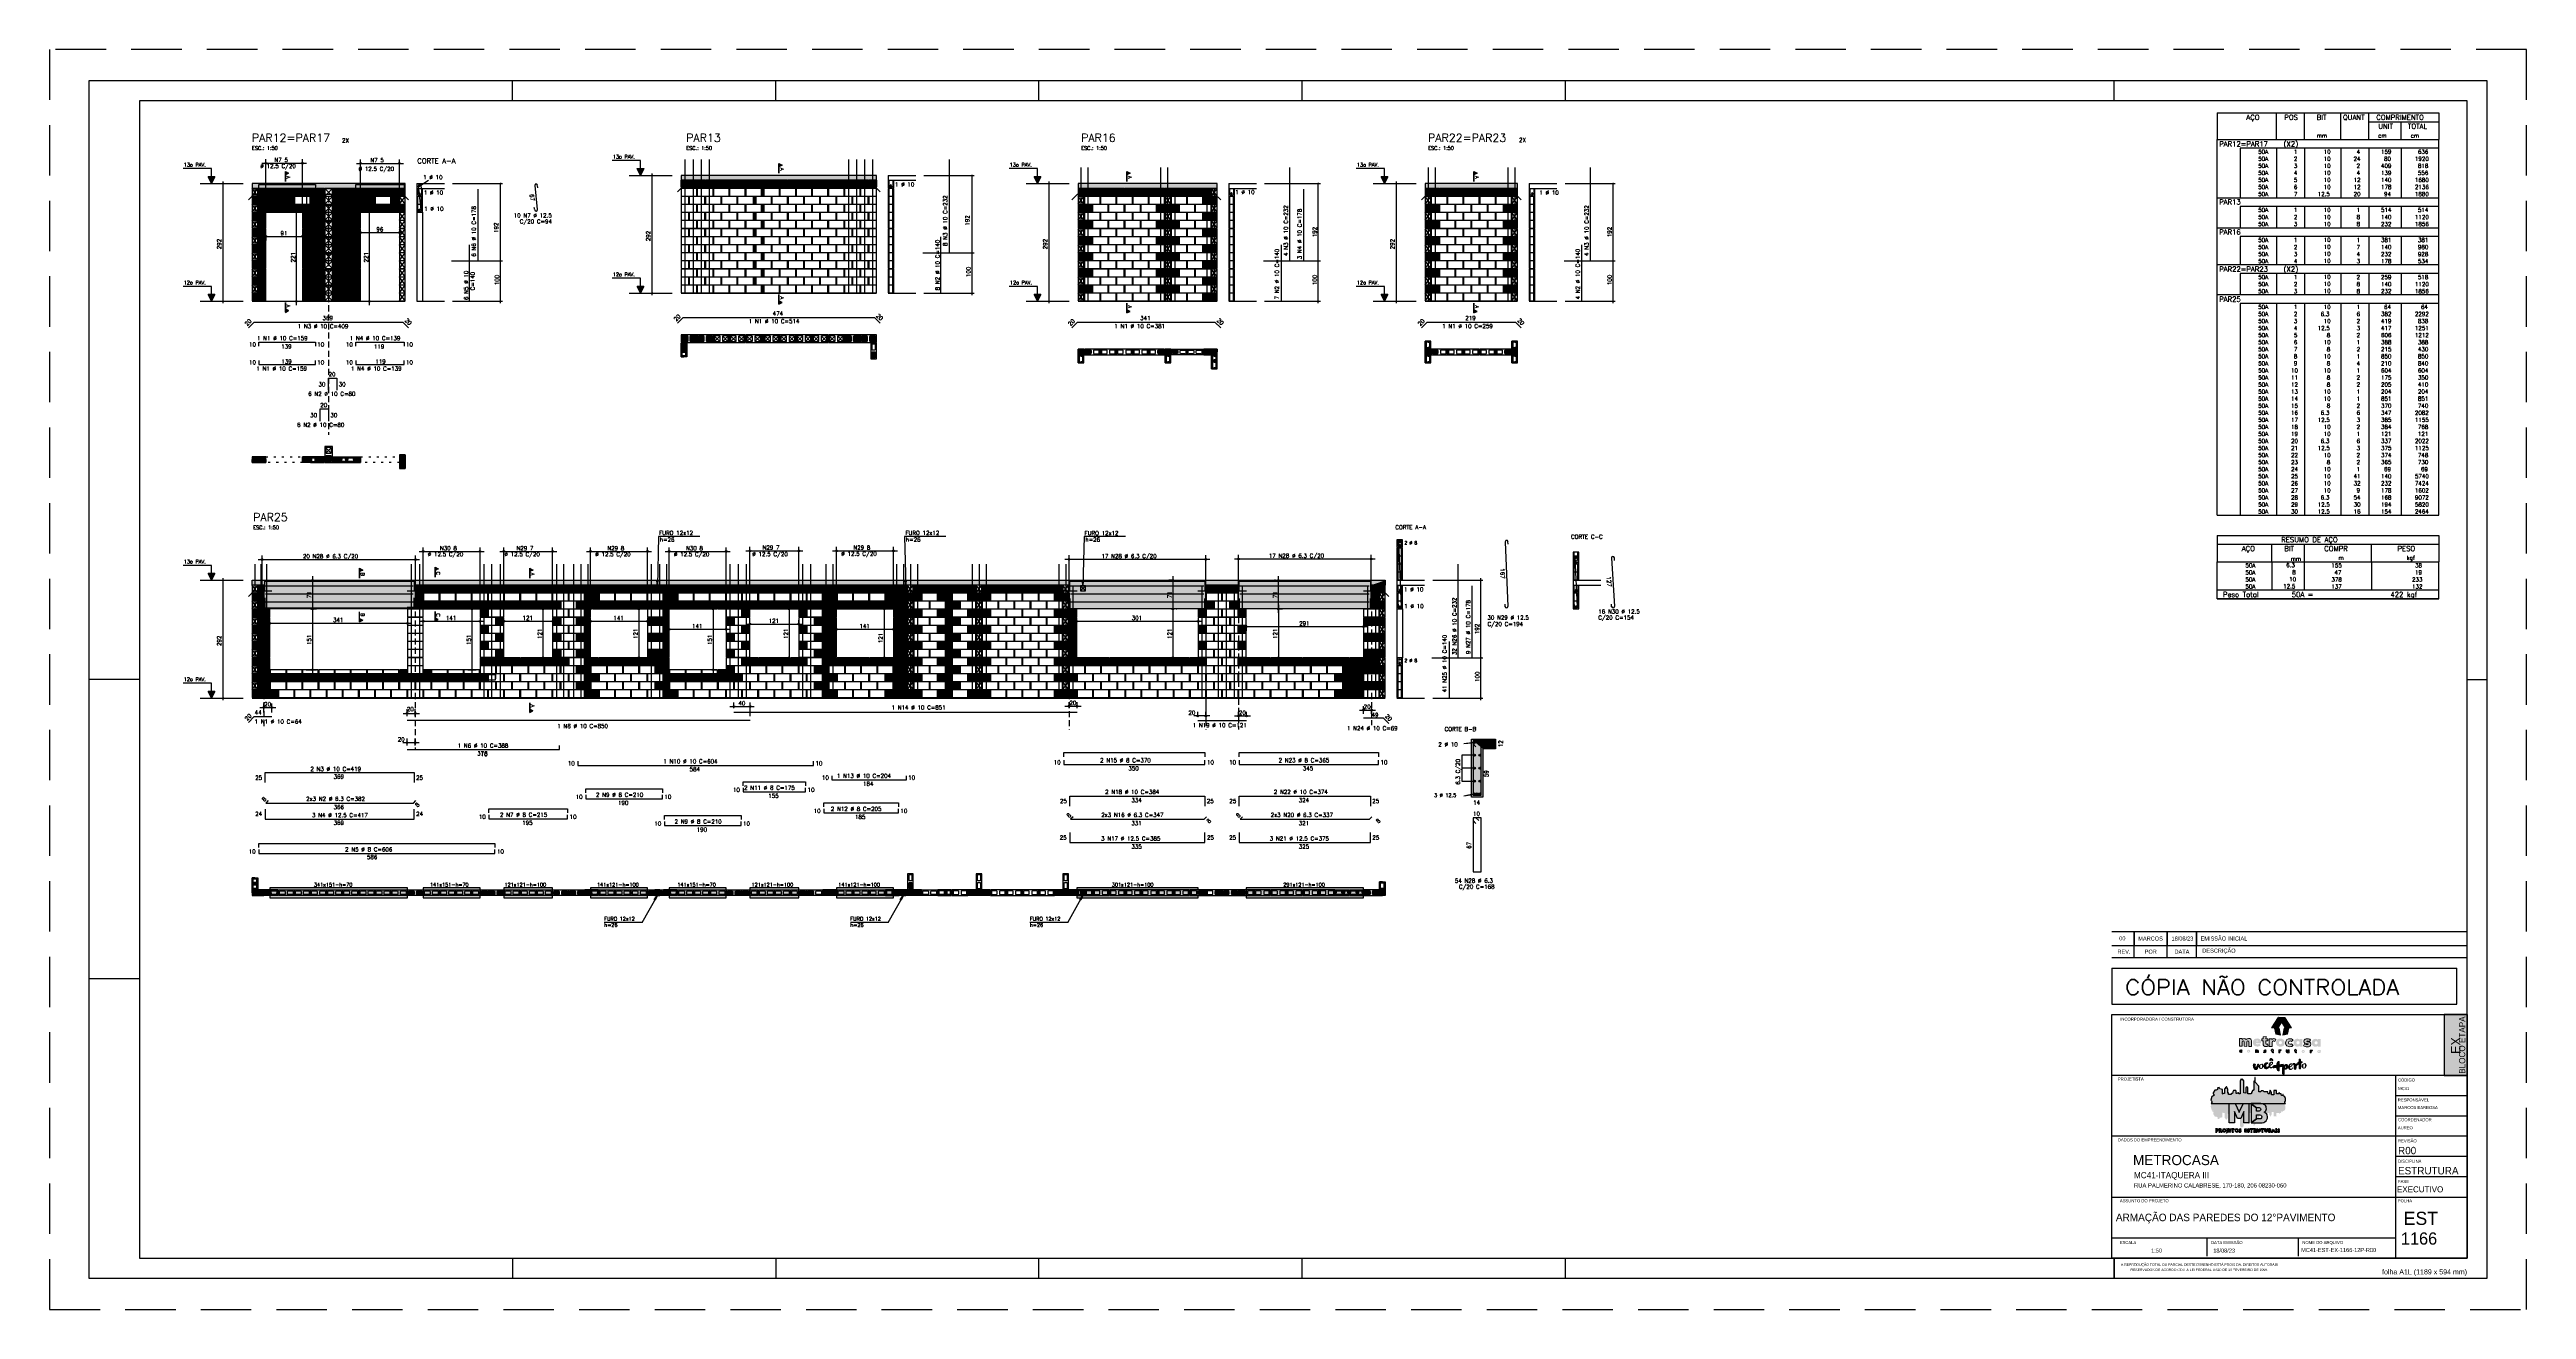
# Model space of a CAD drawing. Extents: x -1 to 122, y -1 to 61.
import ezdxf
from ezdxf.enums import TextEntityAlignment as Align

# ---------------------------------------------------------------- set-up
doc = ezdxf.new("R2010")
doc.units = 0
doc.header["$MEASUREMENT"] = 0
for name, pattern in [('CENTER', [2, 1.25, -0.25, 0.25, -0.25]), ('ESTILO_TQS_0001', [0.45, 0.3, -0.15]), ('ESTILO_TQS_0002', [0.4, 0.1, -0.3]), ('HIDDEN', [0.375, 0.25, -0.125])]:
    doc.linetypes.add(name, pattern=pattern)
doc.layers.get('0').update_dxf_attribs({"linetype": 'CONTINUOUS'})
doc.layers.get('Defpoints').update_dxf_attribs({"linetype": 'CONTINUOUS'})
for name, color, linetype in [('_ARQUIVO', 7, 'CONTINUOUS'), ('ARQ-MAR', 2, 'CONTINUOUS'), ('ARQ_CAR', 7, 'CONTINUOUS'), ('ARQ_CAR-TXT', 7, 'CONTINUOUS'), ('ARQ_FOLHA', 7, 'CONTINUOUS'), ('ARQ_TXT-2', 2, 'CONTINUOUS'), ('ARQ_TXT-4', 4, 'CONTINUOUS'), ('ARQ_VISTA 0', 251, 'CONTINUOUS'), ('H7', 1, 'CONTINUOUS'), ('Layer 1', 7, 'CONTINUOUS'), ('PENA_01', 1, 'CONTINUOUS'), ('PENA_02', 2, 'CONTINUOUS'), ('PENA_03', 3, 'CONTINUOUS'), ('PENA_04', 4, 'CONTINUOUS'), ('PENA_05', 5, 'CONTINUOUS'), ('PENA_06', 6, 'CONTINUOUS'), ('PENA_09', 254, 'CONTINUOUS'), ('PENA_10', 253, 'CONTINUOUS'), ('PENA_11', 252, 'CONTINUOUS'), ('PENA_19', 240, 'CONTINUOUS'), ('PENA_21', 100, 'CONTINUOUS'), ('PENA_23', 50, 'CONTINUOUS'), ('PENA_25', 210, 'CONTINUOUS'), ('PENA_27', 21, 'CONTINUOUS'), ('PENA_28', 135, 'CONTINUOUS'), ('PSG-NV1-HTC-251', 251, 'CONTINUOUS'), ('PSG-NV2-FLH-SELO', 1, 'CONTINUOUS'), ('ver', 20, 'CONTINUOUS')]:
    doc.layers.add(name, color=color, linetype=linetype)
doc.styles.add('01-MILLEU', font='GOTHIC.TTF')
doc.styles.add('CARIMBO', font='romans.shx', dxfattribs={"height": 30})
doc.styles.add('R300', font='SIMPLEX.SHX', dxfattribs={"width": 1.1, "height": 5.5})
doc.styles.get("Standard").update_dxf_attribs({"font": 'ROMANS.SHX'})
doc.styles.add('TQS_ARIAL', font='arial.ttf')

# ---------------------------------------------------------------- blocks, each defined once
blk = doc.blocks.new('FOLHA A1+1 - 1102 X 594')
at = {"layer": 'ARQ_FOLHA', "color": 1}
for p, q in [((-979, 584), (-979, 594)), ((-848.5, 584), (-848.5, 594)), ((-718, 584), (-718, 594)), ((-587.5, 584), (-587.5, 594)), ((-457, 584), (-457, 594)), ((-185, 584), (-185, 594)), ((-1164, 297), (-1189, 297)), ((-10, 297), (0, 297)), ((-1164, 148.5), (-1189, 148.5)), ((-979, 10), (-979, 0)), ((-848.5, 10), (-848.5, 0)), ((-718, 0), (-718, 10)), ((-587.5, 0), (-587.5, 10)), ((-457, 0), (-457, 10)), ((-185, 10), (-185, 0.5)), ((-185, 0.5), (-185, 10)), ((-185, 9.5), (-185, 0)), ((-185, 9.5), (-185, 0)), ((-185, 0), (-185, 9.5))]:
    blk.add_line(p, q, dxfattribs=at)
for points in [[(-1189, 0), (0, 0), (0, 594), (-1189, 594)], [(-1164, 10), (-10, 10), (-10, 584), (-1164, 584)]]:
    blk.add_lwpolyline(points, close=True, dxfattribs=at)
at = {"layer": 'Defpoints', "color": 8, "linetype": 'HIDDEN', "ltscale": 100}
blk.add_lwpolyline([(-1208.5, 609.5), (-1208.5, -15.5), (19.5, -15.5), (19.5, 609.5)], close=True, dxfattribs=at)
at = {"layer": 'ARQ_FOLHA', "insert": (-10, 4.4), "char_height": 2.5, "width": 84.157, "attachment_point": 3, "style": 'TQS_ARIAL'}
blk.add_mtext('\\pxt3;folha A1L (1189 x 594 mm)', dxfattribs=at)
at = {"layer": 'PSG-NV1-HTC-251', "insert": (-185, 10), "char_height": 1.25, "width": 84.605, "attachment_point": 1, "line_spacing_factor": 1.25, "style": 'CARIMBO'}
blk.add_mtext('\\pxqc;{\\fArial Narrow|b0|i0|c0|p34;\\PA REPRODUÇÃO TOTAL OU PARCIAL DESTE DESENHO ESTÁ PROIBIDA. DIREITOS AUTORAIS \\PRESERVADOS DE ACORDO COM A LEI FEDERAL 9.610 DE 19 FEVEREIRO DE 1998.}', dxfattribs=at)
blk = doc.blocks.new('*U5')
at = {"layer": 'ARQ_CAR-TXT', "true_color": 0x58ba48}
h = blk.add_hatch(color=85, dxfattribs=at)
h.dxf.hatch_style = 1
h.paths.add_polyline_path([(-11.3, 0), (0, 0), (0, 30), (-11.3, 30)])
at = {"layer": 'ARQ_CAR', "color": 5}
blk.add_lwpolyline([(-11.3, 0), (0, 0), (0, 30), (-11.3, 30)], close=True, dxfattribs=at)
at = {"layer": 'ARQ_CAR-TXT', "color": 4, "style": '01-MILLEU'}
blk.add_text('EX', height=4.61, rotation=90, dxfattribs=at).set_placement((-3.3, 10.6))
at = {"layer": 'ARQ_TXT-2', "style": '01-MILLEU'}
blk.add_text('EXECUTIVO', height=2.95, dxfattribs=at).set_placement((-34.5, -57.6))
blk = doc.blocks.new('METROCASA')
at = {"layer": 'Layer 1', "true_color": 0xed1c24}
h = blk.add_hatch(color=240, dxfattribs=at)
h.dxf.hatch_style = 2
h.paths.add_polyline_path([(-1.29, 0.86), (-1.02, -0.59), (0.13, -0.85), (-0.13, 0.85)])
h.paths.add_polyline_path([(2.84, 0.94), (1.22, 3.51), (-0.37, 3.52), (1.27, 0.94)])
h.paths.add_polyline_path([(-2.08, 0.96), (-0.44, 0.95), (0.36, 2.19), (-0.45, 3.48)])
h.paths.add_polyline_path([(0.77, -0.85), (1.92, -0.6), (2.21, 0.84), (1.05, 0.84)])
at = {"layer": 'Layer 1', "true_color": 0x404041}
h = blk.add_hatch(color=250, dxfattribs=at)
h.dxf.hatch_style = 2
edge = h.paths.add_edge_path()
edge.add_spline(control_points=[(-3.66, -4.74), (-3.71, -4.74), (-3.72, -4.72), (-3.72, -4.71), (-3.72, -4.68), (-3.69, -4.68), (-3.66, -4.68), (-3.6, -4.68), (-3.52, -4.7), (-3.48, -4.72), (-3.48, -4.72), (-3.38, -4.57), (-3.38, -4.57), (-3.44, -4.52), (-3.54, -4.48), (-3.65, -4.48), (-3.81, -4.48), (-3.97, -4.54), (-3.97, -4.71), (-3.97, -4.87), (-3.81, -4.92), (-3.68, -4.93), (-3.63, -4.93), (-3.61, -4.94), (-3.61, -4.97), (-3.61, -4.99), (-3.63, -5), (-3.68, -5), (-3.73, -5), (-3.81, -4.99), (-3.92, -4.92), (-3.92, -4.92), (-4, -5.11), (-4, -5.11), (-3.92, -5.16), (-3.79, -5.2), (-3.67, -5.2), (-3.51, -5.2), (-3.36, -5.14), (-3.35, -4.97), (-3.35, -4.79), (-3.52, -4.75), (-3.66, -4.74)], knot_values=[0, 0, 0, 0, 1, 1, 1, 2, 2, 2, 3, 3, 3, 4, 4, 4, 5, 5, 5, 6, 6, 6, 7, 7, 7, 8, 8, 8, 9, 9, 9, 10, 10, 10, 11, 11, 11, 12, 12, 12, 13, 13, 13, 14, 14, 14, 14], degree=3, periodic=0)
edge = h.paths.add_edge_path()
edge.add_spline(control_points=[(-5.55, -4.47), (-5.62, -4.47), (-5.7, -4.5), (-5.76, -4.56), (-5.76, -4.56), (-5.77, -4.49), (-5.77, -4.49), (-5.77, -4.49), (-6, -4.49), (-6, -4.49), (-6, -4.49), (-6, -5.17), (-6, -5.17), (-6, -5.17), (-5.75, -5.17), (-5.75, -5.17), (-5.75, -5.17), (-5.75, -4.81), (-5.75, -4.81), (-5.75, -4.72), (-5.69, -4.68), (-5.63, -4.68), (-5.58, -4.68), (-5.54, -4.71), (-5.54, -4.79), (-5.54, -4.79), (-5.54, -5.17), (-5.54, -5.17), (-5.54, -5.17), (-5.29, -5.17), (-5.29, -5.17), (-5.29, -5.17), (-5.28, -4.79), (-5.28, -4.79), (-5.28, -4.55), (-5.4, -4.48), (-5.55, -4.47)], knot_values=[0, 0, 0, 0, 1, 1, 1, 2, 2, 2, 3, 3, 3, 4, 4, 4, 5, 5, 5, 6, 6, 6, 7, 7, 7, 8, 8, 8, 9, 9, 9, 10, 10, 10, 11, 11, 11, 12, 12, 12, 12], degree=3, periodic=0)
edge = h.paths.add_edge_path()
edge.add_spline(control_points=[(-7.69, -4.46), (-7.89, -4.46), (-8.08, -4.57), (-8.08, -4.82), (-8.08, -5.06), (-7.89, -5.17), (-7.69, -5.17), (-7.5, -5.18), (-7.3, -5.07), (-7.3, -4.82), (-7.3, -4.57), (-7.49, -4.47), (-7.69, -4.46)], knot_values=[0, 0, 0, 0, 1, 1, 1, 2, 2, 2, 3, 3, 3, 4, 4, 4, 4], degree=3, periodic=0)
edge = h.paths.add_edge_path()
edge.add_spline(control_points=[(-7.69, -4.97), (-7.78, -4.97), (-7.83, -4.9), (-7.83, -4.82), (-7.83, -4.74), (-7.78, -4.67), (-7.69, -4.67), (-7.6, -4.67), (-7.55, -4.74), (-7.55, -4.82), (-7.55, -4.9), (-7.61, -4.97), (-7.69, -4.97)], knot_values=[0, 0, 0, 0, 1, 1, 1, 2, 2, 2, 3, 3, 3, 4, 4, 4, 4], degree=3, periodic=0)
edge = h.paths.add_edge_path()
edge.add_spline(control_points=[(-9.57, -4.95), (-9.67, -4.95), (-9.72, -4.88), (-9.72, -4.81), (-9.72, -4.73), (-9.67, -4.66), (-9.57, -4.66), (-9.53, -4.66), (-9.49, -4.67), (-9.46, -4.71), (-9.46, -4.71), (-9.32, -4.56), (-9.32, -4.56), (-9.39, -4.49), (-9.49, -4.45), (-9.59, -4.45), (-9.78, -4.45), (-9.97, -4.56), (-9.97, -4.81), (-9.97, -5.06), (-9.78, -5.16), (-9.59, -5.16), (-9.48, -5.16), (-9.39, -5.12), (-9.3, -5.05), (-9.3, -5.05), (-9.45, -4.9), (-9.45, -4.9), (-9.48, -4.93), (-9.53, -4.95), (-9.57, -4.95)], knot_values=[0, 0, 0, 0, 1, 1, 1, 2, 2, 2, 3, 3, 3, 4, 4, 4, 5, 5, 5, 6, 6, 6, 7, 7, 7, 8, 8, 8, 9, 9, 9, 10, 10, 10, 10], degree=3, periodic=0)
edge = h.paths.add_edge_path()
edge.add_spline(control_points=[(-1.68, -5), (-1.72, -5), (-1.74, -4.98), (-1.74, -4.93), (-1.74, -4.93), (-1.74, -4.71), (-1.74, -4.71), (-1.74, -4.71), (-1.59, -4.71), (-1.59, -4.71), (-1.59, -4.71), (-1.59, -4.52), (-1.59, -4.52), (-1.59, -4.52), (-1.74, -4.52), (-1.74, -4.52), (-1.74, -4.52), (-1.74, -4.32), (-1.74, -4.32), (-1.74, -4.32), (-1.99, -4.34), (-1.99, -4.34), (-1.99, -4.34), (-1.99, -4.51), (-1.99, -4.51), (-1.99, -4.51), (-2.1, -4.51), (-2.1, -4.51), (-2.1, -4.51), (-2.1, -4.71), (-2.1, -4.71), (-2.1, -4.71), (-1.99, -4.71), (-1.99, -4.71), (-1.99, -4.71), (-1.99, -4.93), (-1.99, -4.93), (-2, -5.14), (-1.88, -5.21), (-1.74, -5.21), (-1.67, -5.21), (-1.61, -5.19), (-1.55, -5.16), (-1.55, -5.16), (-1.6, -4.97), (-1.6, -4.97), (-1.62, -4.99), (-1.65, -5), (-1.68, -5)], knot_values=[0, 0, 0, 0, 1, 1, 1, 2, 2, 2, 3, 3, 3, 4, 4, 4, 5, 5, 5, 6, 6, 6, 7, 7, 7, 8, 8, 8, 9, 9, 9, 10, 10, 10, 11, 11, 11, 12, 12, 12, 13, 13, 13, 14, 14, 14, 15, 15, 15, 16, 16, 16, 16], degree=3, periodic=0)
edge = h.paths.add_edge_path()
edge.add_spline(control_points=[(9.78, -4.57), (9.78, -4.57), (9.77, -4.65), (9.77, -4.65), (9.73, -4.59), (9.66, -4.56), (9.57, -4.56), (9.37, -4.56), (9.24, -4.71), (9.24, -4.91), (9.24, -5.11), (9.35, -5.25), (9.55, -5.26), (9.62, -5.27), (9.71, -5.24), (9.77, -5.18), (9.77, -5.18), (9.78, -5.25), (9.78, -5.25), (9.78, -5.25), (10.01, -5.25), (10.01, -5.25), (10.01, -5.25), (10.02, -4.57), (10.02, -4.57), (10.02, -4.57), (9.78, -4.57), (9.78, -4.57)], knot_values=[0, 0, 0, 0, 1, 1, 1, 2, 2, 2, 3, 3, 3, 4, 4, 4, 5, 5, 5, 6, 6, 6, 7, 7, 7, 8, 8, 8, 9, 9, 9, 9], degree=3, periodic=0)
edge = h.paths.add_edge_path()
edge.add_spline(control_points=[(9.62, -5.06), (9.55, -5.06), (9.49, -5), (9.49, -4.91), (9.49, -4.82), (9.55, -4.76), (9.62, -4.76), (9.71, -4.76), (9.76, -4.82), (9.76, -4.91), (9.76, -4.99), (9.71, -5.06), (9.62, -5.06)], knot_values=[0, 0, 0, 0, 1, 1, 1, 2, 2, 2, 3, 3, 3, 4, 4, 4, 4], degree=3, periodic=0)
edge = h.paths.add_edge_path()
edge.add_spline(control_points=[(7.69, -4.64), (7.69, -4.64), (7.68, -4.56), (7.68, -4.56), (7.68, -4.56), (7.45, -4.56), (7.45, -4.56), (7.45, -4.56), (7.45, -5.24), (7.45, -5.24), (7.45, -5.24), (7.7, -5.24), (7.7, -5.24), (7.7, -5.24), (7.7, -4.89), (7.7, -4.89), (7.7, -4.8), (7.76, -4.76), (7.82, -4.76), (7.86, -4.76), (7.89, -4.77), (7.93, -4.8), (7.93, -4.8), (8.04, -4.62), (8.04, -4.62), (7.99, -4.57), (7.93, -4.55), (7.86, -4.55), (7.79, -4.55), (7.73, -4.57), (7.69, -4.64)], knot_values=[0, 0, 0, 0, 1, 1, 1, 2, 2, 2, 3, 3, 3, 4, 4, 4, 5, 5, 5, 6, 6, 6, 7, 7, 7, 8, 8, 8, 9, 9, 9, 10, 10, 10, 10], degree=3, periodic=0)
edge = h.paths.add_edge_path()
edge.add_spline(control_points=[(5.76, -4.54), (5.56, -4.54), (5.37, -4.64), (5.37, -4.89), (5.37, -5.14), (5.56, -5.24), (5.75, -5.25), (5.95, -5.25), (6.14, -5.14), (6.14, -4.89), (6.15, -4.65), (5.96, -4.54), (5.76, -4.54)], knot_values=[0, 0, 0, 0, 1, 1, 1, 2, 2, 2, 3, 3, 3, 4, 4, 4, 4], degree=3, periodic=0)
edge = h.paths.add_edge_path()
edge.add_spline(control_points=[(5.76, -5.04), (5.67, -5.04), (5.62, -4.97), (5.62, -4.89), (5.62, -4.81), (5.67, -4.74), (5.76, -4.74), (5.85, -4.74), (5.9, -4.81), (5.9, -4.89), (5.9, -4.97), (5.84, -5.04), (5.76, -5.04)], knot_values=[0, 0, 0, 0, 1, 1, 1, 2, 2, 2, 3, 3, 3, 4, 4, 4, 4], degree=3, periodic=0)
edge = h.paths.add_edge_path()
edge.add_spline(control_points=[(4, -5.03), (3.96, -5.03), (3.94, -5.01), (3.93, -4.96), (3.93, -4.96), (3.94, -4.74), (3.94, -4.74), (3.94, -4.74), (4.09, -4.74), (4.09, -4.74), (4.09, -4.74), (4.09, -4.55), (4.09, -4.55), (4.09, -4.55), (3.94, -4.55), (3.94, -4.55), (3.94, -4.55), (3.94, -4.35), (3.94, -4.35), (3.94, -4.35), (3.69, -4.38), (3.69, -4.38), (3.69, -4.38), (3.69, -4.54), (3.69, -4.54), (3.69, -4.54), (3.58, -4.54), (3.58, -4.54), (3.58, -4.54), (3.58, -4.74), (3.58, -4.74), (3.58, -4.74), (3.69, -4.74), (3.69, -4.74), (3.69, -4.74), (3.68, -4.96), (3.68, -4.96), (3.68, -5.17), (3.8, -5.24), (3.93, -5.24), (4, -5.24), (4.07, -5.22), (4.13, -5.19), (4.13, -5.19), (4.08, -5), (4.08, -5), (4.05, -5.02), (4.03, -5.03), (4, -5.03)], knot_values=[0, 0, 0, 0, 1, 1, 1, 2, 2, 2, 3, 3, 3, 4, 4, 4, 5, 5, 5, 6, 6, 6, 7, 7, 7, 8, 8, 8, 9, 9, 9, 10, 10, 10, 11, 11, 11, 12, 12, 12, 13, 13, 13, 14, 14, 14, 15, 15, 15, 16, 16, 16, 16], degree=3, periodic=0)
edge = h.paths.add_edge_path()
edge.add_spline(control_points=[(2.03, -4.89), (2.03, -4.98), (1.97, -5.02), (1.91, -5.02), (1.87, -5.02), (1.82, -4.99), (1.82, -4.9), (1.82, -4.9), (1.82, -4.53), (1.82, -4.53), (1.82, -4.53), (1.57, -4.53), (1.57, -4.53), (1.57, -4.53), (1.57, -4.9), (1.57, -4.9), (1.57, -5.15), (1.69, -5.22), (1.83, -5.22), (1.9, -5.23), (1.99, -5.2), (2.05, -5.14), (2.05, -5.14), (2.06, -5.21), (2.06, -5.21), (2.06, -5.21), (2.28, -5.21), (2.28, -5.21), (2.28, -5.21), (2.28, -4.53), (2.28, -4.53), (2.28, -4.53), (2.03, -4.53), (2.03, -4.53), (2.03, -4.53), (2.03, -4.89), (2.03, -4.89)], knot_values=[0, 0, 0, 0, 1, 1, 1, 2, 2, 2, 3, 3, 3, 4, 4, 4, 5, 5, 5, 6, 6, 6, 7, 7, 7, 8, 8, 8, 9, 9, 9, 10, 10, 10, 11, 11, 11, 12, 12, 12, 12], degree=3, periodic=0)
edge = h.paths.add_edge_path()
edge.add_spline(control_points=[(-0.02, -4.59), (-0.02, -4.59), (-0.04, -4.52), (-0.04, -4.52), (-0.04, -4.52), (-0.26, -4.52), (-0.26, -4.52), (-0.26, -4.52), (-0.27, -5.2), (-0.27, -5.2), (-0.27, -5.2), (-0.02, -5.2), (-0.02, -5.2), (-0.02, -5.2), (-0.01, -4.85), (-0.01, -4.85), (-0.01, -4.76), (0.04, -4.72), (0.1, -4.72), (0.15, -4.72), (0.18, -4.73), (0.22, -4.76), (0.22, -4.76), (0.32, -4.58), (0.32, -4.58), (0.28, -4.53), (0.21, -4.51), (0.14, -4.5), (0.08, -4.5), (0.01, -4.53), (-0.02, -4.59)], knot_values=[0, 0, 0, 0, 1, 1, 1, 2, 2, 2, 3, 3, 3, 4, 4, 4, 5, 5, 5, 6, 6, 6, 7, 7, 7, 8, 8, 8, 9, 9, 9, 10, 10, 10, 10], degree=3, periodic=0)
at = {"layer": 'Layer 1', "true_color": 0xed1c24}
h = blk.add_hatch(color=240, dxfattribs=at)
h.dxf.hatch_style = 2
edge = h.paths.add_edge_path()
edge.add_spline(control_points=[(-1.94, -1.96), (-1.94, -1.96), (-1.98, -1.76), (-1.98, -1.76), (-1.98, -1.76), (-2.62, -1.75), (-2.62, -1.75), (-2.62, -1.75), (-2.63, -3.66), (-2.63, -3.66), (-2.63, -3.66), (-1.92, -3.66), (-1.92, -3.66), (-1.92, -3.66), (-1.91, -2.67), (-1.91, -2.67), (-1.91, -2.42), (-1.76, -2.31), (-1.58, -2.31), (-1.46, -2.31), (-1.38, -2.34), (-1.26, -2.43), (-1.26, -2.43), (-0.98, -1.92), (-0.98, -1.92), (-1.1, -1.79), (-1.28, -1.71), (-1.48, -1.71), (-1.66, -1.71), (-1.84, -1.79), (-1.94, -1.96)], knot_values=[0, 0, 0, 0, 1, 1, 1, 2, 2, 2, 3, 3, 3, 4, 4, 4, 5, 5, 5, 6, 6, 6, 7, 7, 7, 8, 8, 8, 9, 9, 9, 10, 10, 10, 10], degree=3, periodic=0)
edge = h.paths.add_edge_path()
edge.add_spline(control_points=[(-5.6, -1.69), (-6.11, -1.69), (-6.66, -1.99), (-6.66, -2.69), (-6.67, -3.38), (-6.16, -3.68), (-5.56, -3.68), (-5.23, -3.68), (-4.92, -3.58), (-4.69, -3.37), (-4.69, -3.37), (-5.04, -2.98), (-5.04, -2.98), (-5.16, -3.07), (-5.32, -3.13), (-5.53, -3.13), (-5.68, -3.13), (-5.9, -3.06), (-5.95, -2.89), (-5.95, -2.89), (-4.62, -2.89), (-4.62, -2.89), (-4.45, -2.14), (-4.92, -1.69), (-5.6, -1.69)], knot_values=[0, 0, 0, 0, 1, 1, 1, 2, 2, 2, 3, 3, 3, 4, 4, 4, 5, 5, 5, 6, 6, 6, 7, 7, 7, 8, 8, 8, 8], degree=3, periodic=0)
edge = h.paths.add_edge_path()
edge.add_spline(control_points=[(-5.94, -2.43), (-5.89, -2.12), (-5.27, -2.13), (-5.25, -2.43), (-5.25, -2.43), (-5.94, -2.43), (-5.94, -2.43)], knot_values=[0, 0, 0, 0, 1, 1, 1, 2, 2, 2, 2], degree=3, periodic=0)
edge = h.paths.add_edge_path()
edge.add_spline(control_points=[(4.86, -2), (4.76, -1.84), (4.58, -1.75), (4.31, -1.75), (3.75, -1.74), (3.38, -2.17), (3.38, -2.74), (3.37, -3.29), (3.68, -3.69), (4.24, -3.73), (4.45, -3.74), (4.71, -3.67), (4.87, -3.49), (4.87, -3.49), (4.9, -3.7), (4.9, -3.7), (4.9, -3.7), (5.56, -3.7), (5.56, -3.7), (5.56, -3.7), (5.57, -1.8), (5.57, -1.8), (5.57, -1.8), (4.9, -1.79), (4.9, -1.79), (4.9, -1.79), (4.86, -2), (4.86, -2)], knot_values=[0, 0, 0, 0, 1, 1, 1, 2, 2, 2, 3, 3, 3, 4, 4, 4, 5, 5, 5, 6, 6, 6, 7, 7, 7, 8, 8, 8, 9, 9, 9, 9], degree=3, periodic=0)
edge = h.paths.add_edge_path()
edge.add_spline(control_points=[(4.46, -3.16), (4.25, -3.16), (4.08, -3.01), (4.08, -2.74), (4.08, -2.47), (4.25, -2.32), (4.47, -2.32), (4.72, -2.32), (4.86, -2.49), (4.86, -2.74), (4.86, -2.97), (4.7, -3.16), (4.46, -3.16)], knot_values=[0, 0, 0, 0, 1, 1, 1, 2, 2, 2, 3, 3, 3, 4, 4, 4, 4], degree=3, periodic=0)
edge = h.paths.add_edge_path()
edge.add_spline(control_points=[(-7.68, -1.68), (-7.94, -1.68), (-8.15, -1.76), (-8.31, -1.95), (-8.4, -1.77), (-8.59, -1.69), (-8.78, -1.68), (-8.98, -1.68), (-9.19, -1.76), (-9.31, -1.92), (-9.31, -1.92), (-9.36, -1.72), (-9.36, -1.72), (-9.36, -1.72), (-9.95, -1.71), (-9.95, -1.71), (-9.95, -1.71), (-9.96, -3.62), (-9.96, -3.62), (-9.96, -3.62), (-9.26, -3.62), (-9.26, -3.62), (-9.26, -3.62), (-9.25, -2.58), (-9.25, -2.58), (-9.25, -2.37), (-9.12, -2.27), (-9, -2.27), (-8.87, -2.27), (-8.8, -2.35), (-8.8, -2.57), (-8.8, -2.57), (-8.81, -3.62), (-8.81, -3.62), (-8.81, -3.62), (-8.11, -3.63), (-8.11, -3.63), (-8.11, -3.63), (-8.1, -2.58), (-8.1, -2.58), (-8.1, -2.37), (-7.98, -2.29), (-7.86, -2.29), (-7.75, -2.29), (-7.66, -2.37), (-7.66, -2.57), (-7.66, -2.57), (-7.67, -3.63), (-7.67, -3.63), (-7.67, -3.63), (-6.96, -3.63), (-6.96, -3.63), (-6.96, -3.63), (-6.95, -2.57), (-6.95, -2.57), (-6.95, -1.94), (-7.26, -1.68), (-7.68, -1.68)], knot_values=[0, 0, 0, 0, 1, 1, 1, 2, 2, 2, 3, 3, 3, 4, 4, 4, 5, 5, 5, 6, 6, 6, 7, 7, 7, 8, 8, 8, 9, 9, 9, 10, 10, 10, 11, 11, 11, 12, 12, 12, 13, 13, 13, 14, 14, 14, 15, 15, 15, 16, 16, 16, 17, 17, 17, 18, 18, 18, 19, 19, 19, 19], degree=3, periodic=0)
edge = h.paths.add_edge_path()
edge.add_spline(control_points=[(-3.23, -3.11), (-3.34, -3.11), (-3.41, -3.06), (-3.42, -2.93), (-3.42, -2.93), (-3.41, -2.3), (-3.41, -2.3), (-3.41, -2.3), (-2.98, -2.3), (-2.98, -2.3), (-2.98, -2.3), (-2.98, -1.76), (-2.98, -1.76), (-2.98, -1.76), (-3.41, -1.76), (-3.41, -1.76), (-3.41, -1.76), (-3.4, -1.21), (-3.4, -1.21), (-3.4, -1.21), (-4.11, -1.28), (-4.11, -1.28), (-4.11, -1.28), (-4.11, -1.76), (-4.11, -1.76), (-4.11, -1.76), (-4.42, -1.75), (-4.42, -1.75), (-4.42, -1.75), (-4.42, -2.3), (-4.42, -2.3), (-4.42, -2.3), (-4.11, -2.3), (-4.11, -2.3), (-4.11, -2.3), (-4.12, -2.92), (-4.12, -2.92), (-4.13, -3.52), (-3.79, -3.69), (-3.42, -3.7), (-3.22, -3.7), (-3.03, -3.66), (-2.87, -3.57), (-2.87, -3.57), (-3.02, -3.05), (-3.02, -3.05), (-3.08, -3.09), (-3.16, -3.11), (-3.23, -3.11)], knot_values=[0, 0, 0, 0, 1, 1, 1, 2, 2, 2, 3, 3, 3, 4, 4, 4, 5, 5, 5, 6, 6, 6, 7, 7, 7, 8, 8, 8, 9, 9, 9, 10, 10, 10, 11, 11, 11, 12, 12, 12, 13, 13, 13, 14, 14, 14, 15, 15, 15, 16, 16, 16, 16], degree=3, periodic=0)
edge = h.paths.add_edge_path()
edge.add_spline(control_points=[(2.53, -3.13), (2.26, -3.13), (2.12, -2.94), (2.12, -2.74), (2.12, -2.5), (2.27, -2.3), (2.54, -2.3), (2.66, -2.3), (2.77, -2.35), (2.86, -2.44), (2.86, -2.44), (3.24, -2.04), (3.24, -2.04), (3.04, -1.84), (2.77, -1.74), (2.5, -1.74), (1.96, -1.73), (1.43, -2.04), (1.42, -2.73), (1.42, -3.44), (1.94, -3.72), (2.5, -3.72), (2.78, -3.72), (3.06, -3.6), (3.28, -3.4), (3.28, -3.4), (2.88, -2.98), (2.88, -2.98), (2.79, -3.08), (2.66, -3.13), (2.53, -3.13)], knot_values=[0, 0, 0, 0, 1, 1, 1, 2, 2, 2, 3, 3, 3, 4, 4, 4, 5, 5, 5, 6, 6, 6, 7, 7, 7, 8, 8, 8, 9, 9, 9, 10, 10, 10, 10], degree=3, periodic=0)
edge = h.paths.add_edge_path()
edge.add_spline(control_points=[(9.37, -1.82), (9.37, -1.82), (9.33, -2.02), (9.33, -2.02), (9.23, -1.87), (9.04, -1.77), (8.77, -1.77), (8.22, -1.77), (7.85, -2.2), (7.84, -2.76), (7.84, -3.31), (8.15, -3.71), (8.71, -3.75), (8.92, -3.76), (9.17, -3.7), (9.34, -3.51), (9.34, -3.51), (9.37, -3.72), (9.37, -3.72), (9.37, -3.72), (10.02, -3.72), (10.02, -3.72), (10.02, -3.72), (10.03, -1.82), (10.03, -1.82), (10.03, -1.82), (9.37, -1.82), (9.37, -1.82)], knot_values=[0, 0, 0, 0, 1, 1, 1, 2, 2, 2, 3, 3, 3, 4, 4, 4, 5, 5, 5, 6, 6, 6, 7, 7, 7, 8, 8, 8, 9, 9, 9, 9], degree=3, periodic=0)
edge = h.paths.add_edge_path()
edge.add_spline(control_points=[(8.93, -3.18), (8.71, -3.18), (8.55, -3.03), (8.55, -2.76), (8.55, -2.5), (8.72, -2.34), (8.93, -2.35), (9.18, -2.35), (9.32, -2.51), (9.32, -2.77), (9.32, -2.99), (9.17, -3.18), (8.93, -3.18)], knot_values=[0, 0, 0, 0, 1, 1, 1, 2, 2, 2, 3, 3, 3, 4, 4, 4, 4], degree=3, periodic=0)
edge = h.paths.add_edge_path()
edge.add_spline(control_points=[(6.78, -2.48), (6.66, -2.48), (6.63, -2.42), (6.63, -2.39), (6.63, -2.32), (6.7, -2.29), (6.8, -2.3), (6.96, -2.29), (7.18, -2.35), (7.28, -2.41), (7.28, -2.41), (7.58, -1.99), (7.58, -1.99), (7.4, -1.85), (7.12, -1.76), (6.81, -1.76), (6.36, -1.75), (5.93, -1.92), (5.93, -2.38), (5.92, -2.84), (6.37, -2.99), (6.74, -3), (6.88, -3.02), (6.94, -3.05), (6.94, -3.11), (6.94, -3.17), (6.87, -3.2), (6.75, -3.2), (6.59, -3.19), (6.36, -3.18), (6.07, -2.98), (6.07, -2.98), (5.84, -3.5), (5.84, -3.5), (6.05, -3.66), (6.43, -3.75), (6.76, -3.76), (7.22, -3.76), (7.65, -3.58), (7.65, -3.11), (7.65, -2.61), (7.17, -2.49), (6.78, -2.48)], knot_values=[0, 0, 0, 0, 1, 1, 1, 2, 2, 2, 3, 3, 3, 4, 4, 4, 5, 5, 5, 6, 6, 6, 7, 7, 7, 8, 8, 8, 9, 9, 9, 10, 10, 10, 11, 11, 11, 12, 12, 12, 13, 13, 13, 14, 14, 14, 14], degree=3, periodic=0)
edge = h.paths.add_edge_path()
edge.add_spline(control_points=[(0.13, -1.72), (-0.42, -1.72), (-0.95, -2.01), (-0.96, -2.72), (-0.96, -3.41), (-0.42, -3.71), (0.12, -3.72), (0.66, -3.72), (1.21, -3.42), (1.22, -2.73), (1.22, -2.03), (0.7, -1.73), (0.13, -1.72)], knot_values=[0, 0, 0, 0, 1, 1, 1, 2, 2, 2, 3, 3, 3, 4, 4, 4, 4], degree=3, periodic=0)
edge = h.paths.add_edge_path()
edge.add_spline(control_points=[(0.13, -3.13), (-0.12, -3.13), (-0.27, -2.94), (-0.26, -2.72), (-0.26, -2.5), (-0.12, -2.3), (0.13, -2.31), (0.38, -2.31), (0.52, -2.5), (0.52, -2.72), (0.52, -2.96), (0.37, -3.14), (0.13, -3.13)], knot_values=[0, 0, 0, 0, 1, 1, 1, 2, 2, 2, 3, 3, 3, 4, 4, 4, 4], degree=3, periodic=0)
at = {"layer": 'Layer 1', "true_color": 0x404041}
h = blk.add_hatch(color=250, dxfattribs=at)
h.dxf.hatch_style = 2
edge = h.paths.add_edge_path()
edge.add_spline(control_points=[(-2.43, -7.17), (-2.4, -7.16), (-2.38, -7.15), (-2.36, -7.14), (-2.33, -7.13), (-2.31, -7.11), (-2.3, -7.09), (-2.28, -7.07), (-2.26, -7.04), (-2.24, -7.01), (-2.22, -6.98), (-2.2, -6.95), (-2.17, -6.92), (-2.15, -6.93), (-2.11, -6.95), (-2.08, -6.98), (-2.05, -7.01), (-2.01, -7.04), (-1.98, -7.06), (-1.94, -7.09), (-1.9, -7.11), (-1.87, -7.13), (-1.84, -7.14), (-1.81, -7.14), (-1.78, -7.12), (-1.75, -7.1), (-1.75, -7.07), (-1.76, -7.02), (-1.78, -6.98), (-1.8, -6.94), (-1.84, -6.89), (-1.87, -6.84), (-1.91, -6.8), (-1.96, -6.76), (-2, -6.72), (-2.04, -6.69), (-2.07, -6.68), (-2.11, -6.66), (-2.15, -6.65), (-2.18, -6.64), (-2.21, -6.64), (-2.24, -6.64), (-2.26, -6.65), (-2.29, -6.66), (-2.31, -6.68), (-2.33, -6.71), (-2.35, -6.73), (-2.36, -6.77), (-2.38, -6.82), (-2.4, -6.84), (-2.41, -6.87), (-2.43, -6.91), (-2.44, -6.95), (-2.46, -6.99), (-2.47, -7.03), (-2.48, -7.07), (-2.48, -7.11), (-2.48, -7.14), (-2.47, -7.16), (-2.46, -7.18), (-2.43, -7.17)], knot_values=[0, 0, 0, 0, 1, 1, 1, 2, 2, 2, 3, 3, 3, 4, 4, 4, 5, 5, 5, 6, 6, 6, 7, 7, 7, 8, 8, 8, 9, 9, 9, 10, 10, 10, 11, 11, 11, 12, 12, 12, 13, 13, 13, 14, 14, 14, 15, 15, 15, 16, 16, 16, 17, 17, 17, 18, 18, 18, 19, 19, 19, 20, 20, 20, 20], degree=3, periodic=0)
edge = h.paths.add_edge_path()
edge.add_spline(control_points=[(-5.26, -8.04), (-5.28, -8.03), (-5.33, -8.05), (-5.4, -8.1), (-5.49, -8.17), (-5.55, -8.25), (-5.6, -8.35), (-5.65, -8.45), (-5.69, -8.55), (-5.71, -8.65), (-5.74, -8.76), (-5.76, -8.85), (-5.77, -8.93), (-5.78, -9.02), (-5.8, -9.07), (-5.81, -9.1), (-5.83, -9.13), (-5.85, -9.12), (-5.88, -9.08), (-5.91, -9.04), (-5.94, -8.98), (-5.97, -8.89), (-6, -8.8), (-6.02, -8.7), (-6.04, -8.57), (-6.05, -8.44), (-6.05, -8.3), (-6.03, -8.14), (-6.03, -8.11), (-6.04, -8.08), (-6.06, -8.06), (-6.09, -8.03), (-6.12, -8.01), (-6.16, -8), (-6.2, -7.98), (-6.25, -7.98), (-6.3, -7.98), (-6.35, -7.99), (-6.4, -8), (-6.45, -8.03), (-6.48, -8.05), (-6.5, -8.08), (-6.52, -8.13), (-6.53, -8.18), (-6.53, -8.24), (-6.53, -8.31), (-6.53, -8.38), (-6.52, -8.45), (-6.5, -8.52), (-6.49, -8.6), (-6.47, -8.67), (-6.45, -8.74), (-6.43, -8.81), (-6.41, -8.87), (-6.39, -8.93), (-6.36, -8.98), (-6.34, -9.03), (-6.32, -9.05), (-6.29, -9.1), (-6.26, -9.14), (-6.23, -9.18), (-6.19, -9.23), (-6.16, -9.27), (-6.11, -9.3), (-6.07, -9.34), (-6.02, -9.36), (-5.96, -9.37), (-5.9, -9.38), (-5.83, -9.38), (-5.75, -9.35), (-5.71, -9.34), (-5.67, -9.31), (-5.63, -9.25), (-5.58, -9.19), (-5.54, -9.12), (-5.51, -9.05), (-5.47, -8.98), (-5.44, -8.9), (-5.41, -8.82), (-5.38, -8.74), (-5.36, -8.67), (-5.34, -8.61), (-5.32, -8.53), (-5.29, -8.44), (-5.27, -8.36), (-5.25, -8.27), (-5.23, -8.2), (-5.23, -8.15), (-5.22, -8.09), (-5.23, -8.06), (-5.26, -8.04)], knot_values=[0, 0, 0, 0, 1, 1, 1, 2, 2, 2, 3, 3, 3, 4, 4, 4, 5, 5, 5, 6, 6, 6, 7, 7, 7, 8, 8, 8, 9, 9, 9, 10, 10, 10, 11, 11, 11, 12, 12, 12, 13, 13, 13, 14, 14, 14, 15, 15, 15, 16, 16, 16, 17, 17, 17, 18, 18, 18, 19, 19, 19, 20, 20, 20, 21, 21, 21, 22, 22, 22, 23, 23, 23, 24, 24, 24, 25, 25, 25, 26, 26, 26, 27, 27, 27, 28, 28, 28, 29, 29, 29, 30, 30, 30, 30], degree=3, periodic=0)
edge = h.paths.add_edge_path()
edge.add_spline(control_points=[(-1.57, -8.39), (-1.57, -8.35), (-1.58, -8.33), (-1.6, -8.33), (-1.62, -8.34), (-1.64, -8.36), (-1.66, -8.39), (-1.68, -8.43), (-1.71, -8.47), (-1.75, -8.52), (-1.78, -8.56), (-1.82, -8.61), (-1.87, -8.65), (-1.92, -8.7), (-1.99, -8.73), (-2.07, -8.75), (-2.11, -8.76), (-2.14, -8.76), (-2.17, -8.75), (-2.19, -8.74), (-2.22, -8.73), (-2.24, -8.72), (-2.26, -8.7), (-2.27, -8.68), (-2.28, -8.66), (-2.3, -8.64), (-2.31, -8.61), (-2.31, -8.59), (-2.33, -8.53), (-2.34, -8.45), (-2.33, -8.37), (-2.27, -8.37), (-2.2, -8.36), (-2.14, -8.33), (-2.08, -8.31), (-2.02, -8.28), (-1.96, -8.23), (-1.89, -8.19), (-1.83, -8.12), (-1.77, -8.03), (-1.71, -7.95), (-1.68, -7.87), (-1.66, -7.8), (-1.65, -7.72), (-1.65, -7.65), (-1.67, -7.59), (-1.69, -7.53), (-1.72, -7.48), (-1.77, -7.45), (-1.81, -7.41), (-1.87, -7.39), (-1.93, -7.39), (-2, -7.4), (-2.06, -7.41), (-2.13, -7.43), (-2.2, -7.44), (-2.26, -7.47), (-2.32, -7.5), (-2.38, -7.53), (-2.44, -7.57), (-2.49, -7.62), (-2.54, -7.67), (-2.58, -7.72), (-2.62, -7.78), (-2.66, -7.87), (-2.7, -7.94), (-2.72, -8.02), (-2.74, -8.1), (-2.75, -8.16), (-2.76, -8.22), (-2.77, -8.29), (-2.77, -8.36), (-2.76, -8.42), (-2.75, -8.52), (-2.72, -8.62), (-2.68, -8.71), (-2.65, -8.78), (-2.6, -8.86), (-2.54, -8.92), (-2.47, -8.99), (-2.39, -9.03), (-2.28, -9.05), (-2.17, -9.07), (-2.07, -9.07), (-1.98, -9.04), (-1.9, -9.01), (-1.83, -8.97), (-1.78, -8.91), (-1.72, -8.86), (-1.68, -8.8), (-1.64, -8.73), (-1.61, -8.66), (-1.59, -8.6), (-1.58, -8.54), (-1.57, -8.48), (-1.56, -8.43), (-1.57, -8.39)], knot_values=[0, 0, 0, 0, 1, 1, 1, 2, 2, 2, 3, 3, 3, 4, 4, 4, 5, 5, 5, 6, 6, 6, 7, 7, 7, 8, 8, 8, 9, 9, 9, 10, 10, 10, 11, 11, 11, 12, 12, 12, 13, 13, 13, 14, 14, 14, 15, 15, 15, 16, 16, 16, 17, 17, 17, 18, 18, 18, 19, 19, 19, 20, 20, 20, 21, 21, 21, 22, 22, 22, 23, 23, 23, 24, 24, 24, 25, 25, 25, 26, 26, 26, 27, 27, 27, 28, 28, 28, 29, 29, 29, 30, 30, 30, 31, 31, 31, 32, 32, 32, 32], degree=3, periodic=0)
edge = h.paths.add_edge_path()
edge.add_spline(control_points=[(-2.31, -8.07), (-2.31, -8.04), (-2.3, -8.01), (-2.29, -7.98), (-2.27, -7.95), (-2.25, -7.9), (-2.23, -7.85), (-2.2, -7.81), (-2.17, -7.77), (-2.14, -7.75), (-2.1, -7.72), (-2.07, -7.7), (-2.03, -7.69), (-1.99, -7.67), (-1.95, -7.66), (-1.91, -7.65), (-1.9, -7.67), (-1.91, -7.7), (-1.91, -7.72), (-1.92, -7.75), (-1.93, -7.78), (-1.94, -7.81), (-1.95, -7.85), (-1.97, -7.89), (-2.01, -7.94), (-2.04, -7.99), (-2.07, -8.02), (-2.11, -8.05), (-2.15, -8.07), (-2.18, -8.09), (-2.21, -8.1), (-2.25, -8.11), (-2.29, -8.12), (-2.32, -8.13), (-2.32, -8.11), (-2.32, -8.09), (-2.31, -8.07)], knot_values=[0, 0, 0, 0, 1, 1, 1, 2, 2, 2, 3, 3, 3, 4, 4, 4, 5, 5, 5, 6, 6, 6, 7, 7, 7, 8, 8, 8, 9, 9, 9, 10, 10, 10, 11, 11, 11, 12, 12, 12, 12], degree=3, periodic=0)
edge = h.paths.add_edge_path()
edge.add_spline(control_points=[(-4.11, -8.09), (-4.16, -8), (-4.24, -7.93), (-4.34, -7.88), (-4.36, -7.87), (-4.38, -7.87), (-4.39, -7.87), (-4.4, -7.88), (-4.41, -7.89), (-4.43, -7.9), (-4.45, -7.92), (-4.48, -7.93), (-4.52, -7.95), (-4.57, -7.97), (-4.64, -7.99), (-4.74, -8), (-4.84, -8.02), (-4.93, -8.06), (-5, -8.14), (-5.07, -8.21), (-5.12, -8.29), (-5.15, -8.39), (-5.18, -8.48), (-5.2, -8.59), (-5.19, -8.69), (-5.18, -8.8), (-5.16, -8.89), (-5.11, -8.98), (-5.06, -9.06), (-5, -9.13), (-4.91, -9.18), (-4.82, -9.23), (-4.72, -9.25), (-4.59, -9.24), (-4.49, -9.22), (-4.4, -9.19), (-4.32, -9.13), (-4.24, -9.07), (-4.18, -9), (-4.12, -8.92), (-4.07, -8.84), (-4.03, -8.75), (-4.01, -8.65), (-3.99, -8.55), (-3.99, -8.45), (-4, -8.36), (-4.02, -8.26), (-4.05, -8.17), (-4.11, -8.09)], knot_values=[0, 0, 0, 0, 1, 1, 1, 2, 2, 2, 3, 3, 3, 4, 4, 4, 5, 5, 5, 6, 6, 6, 7, 7, 7, 8, 8, 8, 9, 9, 9, 10, 10, 10, 11, 11, 11, 12, 12, 12, 13, 13, 13, 14, 14, 14, 15, 15, 15, 16, 16, 16, 16], degree=3, periodic=0)
edge = h.paths.add_edge_path()
edge.add_spline(control_points=[(-4.4, -8.7), (-4.42, -8.76), (-4.44, -8.82), (-4.46, -8.88), (-4.48, -8.94), (-4.51, -8.98), (-4.54, -9.02), (-4.57, -9.06), (-4.6, -9.08), (-4.63, -9.09), (-4.66, -9.1), (-4.68, -9.08), (-4.7, -9.05), (-4.73, -9.01), (-4.74, -8.96), (-4.76, -8.9), (-4.77, -8.84), (-4.77, -8.77), (-4.78, -8.7), (-4.78, -8.62), (-4.78, -8.55), (-4.78, -8.48), (-4.78, -8.41), (-4.77, -8.36), (-4.76, -8.3), (-4.75, -8.25), (-4.74, -8.22), (-4.73, -8.21), (-4.68, -8.16), (-4.64, -8.14), (-4.6, -8.14), (-4.55, -8.14), (-4.5, -8.17), (-4.44, -8.23), (-4.41, -8.25), (-4.4, -8.29), (-4.39, -8.34), (-4.37, -8.39), (-4.37, -8.44), (-4.37, -8.5), (-4.38, -8.57), (-4.39, -8.63), (-4.4, -8.7)], knot_values=[0, 0, 0, 0, 1, 1, 1, 2, 2, 2, 3, 3, 3, 4, 4, 4, 5, 5, 5, 6, 6, 6, 7, 7, 7, 8, 8, 8, 9, 9, 9, 10, 10, 10, 11, 11, 11, 12, 12, 12, 13, 13, 13, 14, 14, 14, 14], degree=3, periodic=0)
edge = h.paths.add_edge_path()
edge.add_spline(control_points=[(-2.78, -8.64), (-2.8, -8.64), (-2.82, -8.66), (-2.85, -8.69), (-2.88, -8.72), (-2.92, -8.74), (-2.96, -8.77), (-3, -8.79), (-3.05, -8.81), (-3.1, -8.82), (-3.15, -8.84), (-3.21, -8.83), (-3.28, -8.81), (-3.32, -8.8), (-3.36, -8.77), (-3.39, -8.72), (-3.41, -8.67), (-3.43, -8.6), (-3.44, -8.53), (-3.45, -8.46), (-3.45, -8.39), (-3.44, -8.31), (-3.43, -8.23), (-3.41, -8.15), (-3.39, -8.08), (-3.36, -8.01), (-3.32, -7.96), (-3.27, -7.93), (-3.23, -7.9), (-3.18, -7.88), (-3.13, -7.87), (-3.09, -7.86), (-3.05, -7.86), (-3.01, -7.86), (-2.98, -7.86), (-2.96, -7.86), (-2.95, -7.85), (-2.94, -7.83), (-2.95, -7.8), (-2.98, -7.76), (-3.02, -7.73), (-3.06, -7.7), (-3.12, -7.68), (-3.18, -7.67), (-3.25, -7.66), (-3.33, -7.67), (-3.41, -7.68), (-3.49, -7.72), (-3.58, -7.79), (-3.67, -7.86), (-3.74, -7.94), (-3.79, -8.03), (-3.84, -8.12), (-3.87, -8.21), (-3.89, -8.3), (-3.9, -8.39), (-3.9, -8.48), (-3.89, -8.57), (-3.88, -8.66), (-3.85, -8.74), (-3.82, -8.82), (-3.78, -8.89), (-3.73, -8.96), (-3.68, -9.01), (-3.62, -9.06), (-3.56, -9.1), (-3.49, -9.12), (-3.41, -9.14), (-3.34, -9.15), (-3.27, -9.14), (-3.21, -9.13), (-3.15, -9.11), (-3.09, -9.09), (-3.03, -9.06), (-2.98, -9.02), (-2.93, -8.98), (-2.89, -8.94), (-2.85, -8.9), (-2.82, -8.86), (-2.76, -8.78), (-2.73, -8.72), (-2.72, -8.68), (-2.72, -8.63), (-2.74, -8.62), (-2.78, -8.64)], knot_values=[0, 0, 0, 0, 1, 1, 1, 2, 2, 2, 3, 3, 3, 4, 4, 4, 5, 5, 5, 6, 6, 6, 7, 7, 7, 8, 8, 8, 9, 9, 9, 10, 10, 10, 11, 11, 11, 12, 12, 12, 13, 13, 13, 14, 14, 14, 15, 15, 15, 16, 16, 16, 17, 17, 17, 18, 18, 18, 19, 19, 19, 20, 20, 20, 21, 21, 21, 22, 22, 22, 23, 23, 23, 24, 24, 24, 25, 25, 25, 26, 26, 26, 27, 27, 27, 28, 28, 28, 28], degree=3, periodic=0)
at = {"layer": 'Layer 1', "true_color": 0x1b8e45}
h = blk.add_hatch(color=114, dxfattribs=at)
h.dxf.hatch_style = 2
edge = h.paths.add_edge_path()
edge.add_spline(control_points=[(0.79, -8.06), (0.59, -8.03), (-0.17, -8.19), (-0.17, -8.19), (-0.17, -8.19), (-0.11, -7.43), (-0.17, -7.33), (-0.22, -7.23), (-0.47, -7.45), (-0.61, -7.52), (-0.74, -7.59), (-0.74, -8.26), (-0.74, -8.26), (-0.74, -8.26), (-1.25, -8.38), (-1.45, -8.38), (-1.45, -8.43), (-1.45, -8.49), (-1.47, -8.56), (-1.48, -8.63), (-1.51, -8.7), (-1.54, -8.78), (-1.56, -8.82), (-1.58, -8.86), (-1.61, -8.89), (-1.61, -8.9), (-1.61, -8.9), (-1.6, -8.9), (-1.35, -8.97), (-0.75, -8.8), (-0.75, -8.8), (-0.75, -8.8), (-0.76, -9.13), (-0.67, -9.41), (-0.58, -9.69), (-0.21, -9.73), (-0.18, -9.61), (-0.15, -9.49), (-0.17, -8.73), (-0.17, -8.73), (-0.17, -8.73), (0.36, -8.62), (0.55, -8.6), (0.75, -8.58), (0.98, -8.09), (0.79, -8.06)], knot_values=[0, 0, 0, 0, 1, 1, 1, 2, 2, 2, 3, 3, 3, 4, 4, 4, 5, 5, 5, 6, 6, 6, 7, 7, 7, 8, 8, 8, 9, 9, 9, 10, 10, 10, 11, 11, 11, 12, 12, 12, 13, 13, 13, 14, 14, 14, 15, 15, 15, 15], degree=3, periodic=0)
at = {"layer": 'Layer 1', "true_color": 0x404041}
h = blk.add_hatch(color=250, dxfattribs=at)
h.dxf.hatch_style = 2
edge = h.paths.add_edge_path()
edge.add_spline(control_points=[(3.23, -8.73), (3.21, -8.72), (3.19, -8.73), (3.17, -8.77), (3.15, -8.81), (3.12, -8.85), (3.09, -8.9), (3.05, -8.95), (3.01, -9), (2.96, -9.05), (2.91, -9.1), (2.85, -9.13), (2.77, -9.15), (2.73, -9.16), (2.7, -9.16), (2.67, -9.16), (2.64, -9.15), (2.62, -9.14), (2.6, -9.13), (2.58, -9.11), (2.57, -9.09), (2.55, -9.07), (2.54, -9.05), (2.53, -9.03), (2.52, -9), (2.5, -8.94), (2.49, -8.87), (2.5, -8.79), (2.56, -8.79), (2.62, -8.77), (2.68, -8.74), (2.74, -8.72), (2.8, -8.68), (2.86, -8.64), (2.93, -8.59), (2.99, -8.52), (3.05, -8.43), (3.1, -8.35), (3.13, -8.27), (3.14, -8.2), (3.16, -8.12), (3.15, -8.05), (3.13, -7.99), (3.11, -7.94), (3.08, -7.89), (3.03, -7.85), (2.99, -7.82), (2.93, -7.8), (2.87, -7.81), (2.8, -7.81), (2.74, -7.82), (2.67, -7.84), (2.6, -7.86), (2.54, -7.89), (2.48, -7.92), (2.42, -7.96), (2.37, -8), (2.31, -8.05), (2.26, -8.09), (2.22, -8.15), (2.19, -8.21), (2.16, -8.27), (2.12, -8.34), (2.1, -8.42), (2.07, -8.5), (2.06, -8.58), (2.05, -8.66), (2.04, -8.75), (2.04, -8.83), (2.05, -8.92), (2.06, -9), (2.08, -9.08), (2.12, -9.15), (2.15, -9.23), (2.19, -9.29), (2.25, -9.34), (2.31, -9.39), (2.38, -9.43), (2.46, -9.44), (2.57, -9.47), (2.66, -9.47), (2.75, -9.44), (2.83, -9.42), (2.91, -9.38), (2.97, -9.33), (3.04, -9.28), (3.09, -9.22), (3.14, -9.16), (3.18, -9.09), (3.21, -9.02), (3.23, -8.96), (3.26, -8.9), (3.27, -8.85), (3.27, -8.81), (3.26, -8.76), (3.25, -8.74), (3.23, -8.73)], knot_values=[0, 0, 0, 0, 1, 1, 1, 2, 2, 2, 3, 3, 3, 4, 4, 4, 5, 5, 5, 6, 6, 6, 7, 7, 7, 8, 8, 8, 9, 9, 9, 10, 10, 10, 11, 11, 11, 12, 12, 12, 13, 13, 13, 14, 14, 14, 15, 15, 15, 16, 16, 16, 17, 17, 17, 18, 18, 18, 19, 19, 19, 20, 20, 20, 21, 21, 21, 22, 22, 22, 23, 23, 23, 24, 24, 24, 25, 25, 25, 26, 26, 26, 27, 27, 27, 28, 28, 28, 29, 29, 29, 30, 30, 30, 31, 31, 31, 32, 32, 32, 32], degree=3, periodic=0)
edge = h.paths.add_edge_path()
edge.add_spline(control_points=[(2.49, -8.48), (2.5, -8.45), (2.51, -8.43), (2.52, -8.39), (2.53, -8.35), (2.55, -8.31), (2.59, -8.27), (2.63, -8.21), (2.66, -8.16), (2.7, -8.13), (2.74, -8.1), (2.77, -8.08), (2.8, -8.07), (2.84, -8.06), (2.87, -8.05), (2.9, -8.06), (2.91, -8.08), (2.92, -8.11), (2.91, -8.14), (2.91, -8.16), (2.9, -8.19), (2.89, -8.23), (2.87, -8.27), (2.85, -8.3), (2.81, -8.34), (2.77, -8.39), (2.73, -8.42), (2.69, -8.45), (2.65, -8.47), (2.62, -8.49), (2.59, -8.51), (2.56, -8.52), (2.52, -8.53), (2.5, -8.54), (2.49, -8.53), (2.49, -8.5), (2.49, -8.48)], knot_values=[0, 0, 0, 0, 1, 1, 1, 2, 2, 2, 3, 3, 3, 4, 4, 4, 5, 5, 5, 6, 6, 6, 7, 7, 7, 8, 8, 8, 9, 9, 9, 10, 10, 10, 11, 11, 11, 12, 12, 12, 12], degree=3, periodic=0)
edge = h.paths.add_edge_path()
edge.add_spline(control_points=[(1.86, -8.24), (1.82, -8.2), (1.78, -8.18), (1.72, -8.16), (1.67, -8.14), (1.62, -8.13), (1.56, -8.13), (1.48, -8.13), (1.42, -8.15), (1.36, -8.18), (1.3, -8.22), (1.25, -8.26), (1.21, -8.3), (1.17, -8.34), (1.14, -8.38), (1.11, -8.42), (1.09, -8.46), (1.07, -8.48), (1.06, -8.5), (1.05, -8.51), (1.04, -8.51), (1.04, -8.48), (1.04, -8.46), (1.03, -8.43), (1.03, -8.39), (1.03, -8.35), (1.02, -8.31), (1.02, -8.27), (1.01, -8.26), (1.01, -8.25), (1.01, -8.24), (0.9, -8.44), (0.79, -8.63), (0.67, -8.81), (0.67, -8.82), (0.67, -8.83), (0.67, -8.84), (0.67, -8.98), (0.66, -9.12), (0.66, -9.26), (0.66, -9.4), (0.66, -9.54), (0.66, -9.67), (0.67, -9.81), (0.67, -9.93), (0.67, -10.04), (0.68, -10.15), (0.68, -10.24), (0.69, -10.31), (0.69, -10.38), (0.7, -10.42), (0.71, -10.43), (0.73, -10.45), (0.76, -10.47), (0.8, -10.49), (0.83, -10.51), (0.87, -10.52), (0.91, -10.53), (0.94, -10.53), (0.97, -10.52), (1, -10.51), (1.02, -10.49), (1.04, -10.46), (1.05, -10.41), (1.05, -10.38), (1.05, -10.33), (1.05, -10.25), (1.05, -10.17), (1.05, -10.07), (1.05, -9.96), (1.05, -9.86), (1.05, -9.74), (1.05, -9.62), (1.06, -9.49), (1.06, -9.38), (1.06, -9.26), (1.07, -9.14), (1.08, -9.04), (1.09, -8.94), (1.11, -8.84), (1.13, -8.77), (1.15, -8.71), (1.2, -8.59), (1.27, -8.5), (1.34, -8.46), (1.42, -8.41), (1.5, -8.42), (1.57, -8.48), (1.62, -8.51), (1.65, -8.55), (1.66, -8.6), (1.67, -8.65), (1.67, -8.7), (1.65, -8.75), (1.64, -8.8), (1.62, -8.85), (1.58, -8.9), (1.55, -8.94), (1.51, -8.98), (1.47, -9), (1.42, -9.03), (1.38, -9.05), (1.35, -9.07), (1.31, -9.09), (1.28, -9.11), (1.26, -9.12), (1.24, -9.13), (1.22, -9.15), (1.21, -9.16), (1.19, -9.17), (1.19, -9.19), (1.18, -9.21), (1.17, -9.24), (1.19, -9.26), (1.23, -9.27), (1.27, -9.27), (1.35, -9.25), (1.46, -9.22), (1.53, -9.2), (1.59, -9.17), (1.65, -9.14), (1.71, -9.11), (1.77, -9.06), (1.81, -9.02), (1.86, -8.97), (1.9, -8.91), (1.93, -8.84), (1.96, -8.77), (1.98, -8.7), (1.98, -8.61), (1.99, -8.53), (1.98, -8.46), (1.95, -8.4), (1.93, -8.33), (1.9, -8.28), (1.86, -8.24)], knot_values=[0, 0, 0, 0, 1, 1, 1, 2, 2, 2, 3, 3, 3, 4, 4, 4, 5, 5, 5, 6, 6, 6, 7, 7, 7, 8, 8, 8, 9, 9, 9, 10, 10, 10, 11, 11, 11, 12, 12, 12, 13, 13, 13, 14, 14, 14, 15, 15, 15, 16, 16, 16, 17, 17, 17, 18, 18, 18, 19, 19, 19, 20, 20, 20, 21, 21, 21, 22, 22, 22, 23, 23, 23, 24, 24, 24, 25, 25, 25, 26, 26, 26, 27, 27, 27, 28, 28, 28, 29, 29, 29, 30, 30, 30, 31, 31, 31, 32, 32, 32, 33, 33, 33, 34, 34, 34, 35, 35, 35, 36, 36, 36, 37, 37, 37, 38, 38, 38, 39, 39, 39, 40, 40, 40, 41, 41, 41, 42, 42, 42, 43, 43, 43, 44, 44, 44, 45, 45, 45, 45], degree=3, periodic=0)
edge = h.paths.add_edge_path()
edge.add_spline(control_points=[(6.57, -8.23), (6.55, -8.13), (6.51, -8.04), (6.46, -7.96), (6.41, -7.88), (6.33, -7.81), (6.23, -7.76), (6.2, -7.74), (6.19, -7.74), (6.18, -7.75), (6.17, -7.75), (6.16, -7.76), (6.14, -7.78), (6.12, -7.79), (6.09, -7.81), (6.05, -7.82), (6, -7.84), (5.93, -7.86), (5.84, -7.87), (5.73, -7.89), (5.64, -7.94), (5.57, -8.01), (5.5, -8.08), (5.45, -8.16), (5.42, -8.26), (5.39, -8.36), (5.38, -8.46), (5.38, -8.56), (5.39, -8.67), (5.42, -8.77), (5.46, -8.85), (5.51, -8.94), (5.57, -9), (5.66, -9.05), (5.75, -9.1), (5.85, -9.12), (5.98, -9.11), (6.08, -9.1), (6.17, -9.06), (6.25, -9), (6.33, -8.95), (6.39, -8.88), (6.44, -8.79), (6.5, -8.71), (6.53, -8.62), (6.56, -8.52), (6.58, -8.42), (6.58, -8.33), (6.57, -8.23)], knot_values=[0, 0, 0, 0, 1, 1, 1, 2, 2, 2, 3, 3, 3, 4, 4, 4, 5, 5, 5, 6, 6, 6, 7, 7, 7, 8, 8, 8, 9, 9, 9, 10, 10, 10, 11, 11, 11, 12, 12, 12, 13, 13, 13, 14, 14, 14, 15, 15, 15, 16, 16, 16, 16], degree=3, periodic=0)
edge = h.paths.add_edge_path()
edge.add_spline(control_points=[(6.17, -8.57), (6.15, -8.64), (6.13, -8.7), (6.11, -8.75), (6.09, -8.81), (6.06, -8.86), (6.03, -8.89), (6, -8.93), (5.97, -8.96), (5.94, -8.96), (5.91, -8.97), (5.89, -8.96), (5.87, -8.92), (5.84, -8.88), (5.83, -8.83), (5.82, -8.77), (5.8, -8.71), (5.8, -8.64), (5.79, -8.57), (5.79, -8.5), (5.79, -8.42), (5.79, -8.36), (5.8, -8.29), (5.8, -8.23), (5.81, -8.18), (5.82, -8.13), (5.83, -8.09), (5.84, -8.08), (5.89, -8.03), (5.93, -8.01), (5.97, -8.01), (6.02, -8.01), (6.07, -8.04), (6.13, -8.1), (6.15, -8.12), (6.17, -8.16), (6.18, -8.21), (6.19, -8.26), (6.2, -8.32), (6.19, -8.38), (6.19, -8.44), (6.18, -8.5), (6.17, -8.57)], knot_values=[0, 0, 0, 0, 1, 1, 1, 2, 2, 2, 3, 3, 3, 4, 4, 4, 5, 5, 5, 6, 6, 6, 7, 7, 7, 8, 8, 8, 9, 9, 9, 10, 10, 10, 11, 11, 11, 12, 12, 12, 13, 13, 13, 14, 14, 14, 14], degree=3, periodic=0)
edge = h.paths.add_edge_path()
edge.add_spline(control_points=[(5.46, -7.57), (5.5, -7.55), (5.52, -7.52), (5.52, -7.49), (5.52, -7.46), (5.5, -7.44), (5.46, -7.43), (5.42, -7.43), (5.38, -7.42), (5.33, -7.43), (5.27, -7.43), (5.2, -7.44), (5.13, -7.45), (5.13, -7.41), (5.13, -7.36), (5.12, -7.31), (5.12, -7.27), (5.12, -7.22), (5.12, -7.17), (5.12, -7.12), (5.11, -7.06), (5.11, -7.01), (5.11, -6.97), (5.09, -6.92), (5.05, -6.89), (5.02, -6.85), (4.98, -6.82), (4.93, -6.8), (4.89, -6.79), (4.85, -6.78), (4.81, -6.79), (4.77, -6.8), (4.75, -6.82), (4.74, -6.86), (4.73, -6.89), (4.73, -6.91), (4.73, -6.94), (4.72, -6.96), (4.72, -6.99), (4.72, -7.03), (4.72, -7.06), (4.72, -7.11), (4.72, -7.16), (4.73, -7.22), (4.73, -7.29), (4.73, -7.38), (4.73, -7.39), (4.73, -7.4), (4.72, -7.42), (4.72, -7.43), (4.72, -7.45), (4.72, -7.47), (4.72, -7.47), (4.72, -7.52), (4.72, -7.52), (4.65, -7.54), (4.6, -7.56), (4.55, -7.59), (4.5, -7.61), (4.46, -7.63), (4.43, -7.66), (4.39, -7.69), (4.38, -7.72), (4.39, -7.75), (4.4, -7.79), (4.42, -7.81), (4.46, -7.82), (4.49, -7.83), (4.53, -7.84), (4.58, -7.83), (4.63, -7.83), (4.68, -7.81), (4.74, -7.8), (4.74, -8.05), (4.74, -8.27), (4.75, -8.47), (4.75, -8.56), (4.75, -8.64), (4.76, -8.72), (4.76, -8.81), (4.76, -8.88), (4.77, -8.95), (4.78, -9.01), (4.79, -9.06), (4.8, -9.1), (4.81, -9.14), (4.82, -9.17), (4.83, -9.17), (4.86, -9.18), (4.89, -9.19), (4.92, -9.19), (4.95, -9.19), (4.98, -9.19), (5.01, -9.17), (5.03, -9.16), (5.06, -9.13), (5.08, -9.08), (5.11, -9.03), (5.12, -8.96), (5.14, -8.86), (5.14, -8.76), (5.15, -8.64), (5.15, -8.51), (5.15, -8.38), (5.15, -8.25), (5.15, -8.13), (5.15, -7.99), (5.14, -7.85), (5.14, -7.7), (5.21, -7.68), (5.27, -7.66), (5.33, -7.64), (5.38, -7.62), (5.42, -7.6), (5.46, -7.57)], knot_values=[0, 0, 0, 0, 1, 1, 1, 2, 2, 2, 3, 3, 3, 4, 4, 4, 5, 5, 5, 6, 6, 6, 7, 7, 7, 8, 8, 8, 9, 9, 9, 10, 10, 10, 11, 11, 11, 12, 12, 12, 13, 13, 13, 14, 14, 14, 15, 15, 15, 16, 16, 16, 17, 17, 17, 18, 18, 18, 19, 19, 19, 20, 20, 20, 21, 21, 21, 22, 22, 22, 23, 23, 23, 24, 24, 24, 25, 25, 25, 26, 26, 26, 27, 27, 27, 28, 28, 28, 29, 29, 29, 30, 30, 30, 31, 31, 31, 32, 32, 32, 33, 33, 33, 34, 34, 34, 35, 35, 35, 36, 36, 36, 37, 37, 37, 38, 38, 38, 38], degree=3, periodic=0)
edge = h.paths.add_edge_path()
edge.add_spline(control_points=[(4.51, -7.89), (4.44, -7.88), (4.37, -7.88), (4.3, -7.91), (4.23, -7.94), (4.17, -7.98), (4.11, -8.02), (4.05, -8.06), (3.98, -8.12), (3.92, -8.18), (3.91, -8.15), (3.9, -8.12), (3.88, -8.09), (3.86, -8.06), (3.84, -8.03), (3.81, -8), (3.78, -7.97), (3.74, -7.93), (3.7, -7.9), (3.65, -7.86), (3.59, -7.84), (3.53, -7.84), (3.48, -7.85), (3.43, -7.86), (3.38, -7.88), (3.33, -7.9), (3.3, -7.93), (3.27, -7.96), (3.24, -7.99), (3.23, -8.01), (3.24, -8.02), (3.25, -8.04), (3.26, -8.05), (3.27, -8.05), (3.28, -8.05), (3.3, -8.05), (3.31, -8.05), (3.33, -8.05), (3.35, -8.05), (3.37, -8.05), (3.39, -8.05), (3.41, -8.06), (3.43, -8.07), (3.46, -8.08), (3.48, -8.1), (3.5, -8.14), (3.51, -8.17), (3.52, -8.22), (3.53, -8.28), (3.54, -8.34), (3.54, -8.41), (3.54, -8.5), (3.54, -8.59), (3.54, -8.69), (3.53, -8.81), (3.53, -9), (3.55, -9.13), (3.59, -9.2), (3.63, -9.28), (3.69, -9.31), (3.77, -9.3), (3.84, -9.29), (3.9, -9.25), (3.94, -9.17), (3.98, -9.1), (4, -8.99), (4, -8.85), (4, -8.78), (4, -8.71), (4.01, -8.64), (4.02, -8.56), (4.03, -8.49), (4.06, -8.42), (4.08, -8.36), (4.11, -8.3), (4.16, -8.25), (4.21, -8.19), (4.27, -8.15), (4.34, -8.13), (4.38, -8.12), (4.42, -8.1), (4.44, -8.07), (4.47, -8.05), (4.5, -8.02), (4.51, -8), (4.53, -7.97), (4.54, -7.95), (4.54, -7.93), (4.54, -7.91), (4.53, -7.89), (4.51, -7.89)], knot_values=[0, 0, 0, 0, 1, 1, 1, 2, 2, 2, 3, 3, 3, 4, 4, 4, 5, 5, 5, 6, 6, 6, 7, 7, 7, 8, 8, 8, 9, 9, 9, 10, 10, 10, 11, 11, 11, 12, 12, 12, 13, 13, 13, 14, 14, 14, 15, 15, 15, 16, 16, 16, 17, 17, 17, 18, 18, 18, 19, 19, 19, 20, 20, 20, 21, 21, 21, 22, 22, 22, 23, 23, 23, 24, 24, 24, 25, 25, 25, 26, 26, 26, 27, 27, 27, 28, 28, 28, 29, 29, 29, 30, 30, 30, 30], degree=3, periodic=0)
at = {"layer": 'Layer 1', "lineweight": 0}
for points in [[(-2.08, 0.96), (-0.44, 0.95), (0.36, 2.19), (-0.45, 3.48), (-2.08, 0.96)], [(-1.29, 0.86), (-1.02, -0.59), (0.13, -0.85), (-0.13, 0.85), (-1.29, 0.86)], [(2.84, 0.94), (1.22, 3.51), (-0.37, 3.52), (1.27, 0.94), (2.84, 0.94)], [(0.77, -0.85), (1.92, -0.6), (2.21, 0.84), (1.05, 0.84), (0.77, -0.85)]]:
    blk.add_lwpolyline(points, dxfattribs=at)
for points, knots in [([(-9.57, -4.95), (-9.67, -4.95), (-9.72, -4.88), (-9.72, -4.81), (-9.72, -4.73), (-9.67, -4.66), (-9.57, -4.66), (-9.53, -4.66), (-9.49, -4.67), (-9.46, -4.71), (-9.46, -4.71), (-9.32, -4.56), (-9.32, -4.56), (-9.39, -4.49), (-9.49, -4.45), (-9.59, -4.45), (-9.78, -4.45), (-9.97, -4.56), (-9.97, -4.81), (-9.97, -5.06), (-9.78, -5.16), (-9.59, -5.16), (-9.48, -5.16), (-9.39, -5.12), (-9.3, -5.05), (-9.3, -5.05), (-9.45, -4.9), (-9.45, -4.9), (-9.48, -4.93), (-9.53, -4.95), (-9.57, -4.95)], [0, 0, 0, 0, 1, 1, 1, 2, 2, 2, 3, 3, 3, 4, 4, 4, 5, 5, 5, 6, 6, 6, 7, 7, 7, 8, 8, 8, 9, 9, 9, 10, 10, 10, 10]), ([(-7.68, -1.68), (-7.94, -1.68), (-8.15, -1.76), (-8.31, -1.95), (-8.4, -1.77), (-8.59, -1.69), (-8.78, -1.68), (-8.98, -1.68), (-9.19, -1.76), (-9.31, -1.92), (-9.31, -1.92), (-9.36, -1.72), (-9.36, -1.72), (-9.36, -1.72), (-9.95, -1.71), (-9.95, -1.71), (-9.95, -1.71), (-9.96, -3.62), (-9.96, -3.62), (-9.96, -3.62), (-9.26, -3.62), (-9.26, -3.62), (-9.26, -3.62), (-9.25, -2.58), (-9.25, -2.58), (-9.25, -2.37), (-9.12, -2.27), (-9, -2.27), (-8.87, -2.27), (-8.8, -2.35), (-8.8, -2.57), (-8.8, -2.57), (-8.81, -3.62), (-8.81, -3.62), (-8.81, -3.62), (-8.11, -3.63), (-8.11, -3.63), (-8.11, -3.63), (-8.1, -2.58), (-8.1, -2.58), (-8.1, -2.37), (-7.98, -2.29), (-7.86, -2.29), (-7.75, -2.29), (-7.66, -2.37), (-7.66, -2.57), (-7.66, -2.57), (-7.67, -3.63), (-7.67, -3.63), (-7.67, -3.63), (-6.96, -3.63), (-6.96, -3.63), (-6.96, -3.63), (-6.95, -2.57), (-6.95, -2.57), (-6.95, -1.94), (-7.26, -1.68), (-7.68, -1.68)], [0, 0, 0, 0, 1, 1, 1, 2, 2, 2, 3, 3, 3, 4, 4, 4, 5, 5, 5, 6, 6, 6, 7, 7, 7, 8, 8, 8, 9, 9, 9, 10, 10, 10, 11, 11, 11, 12, 12, 12, 13, 13, 13, 14, 14, 14, 15, 15, 15, 16, 16, 16, 17, 17, 17, 18, 18, 18, 19, 19, 19, 19]), ([(-5.55, -4.47), (-5.62, -4.47), (-5.7, -4.5), (-5.76, -4.56), (-5.76, -4.56), (-5.77, -4.49), (-5.77, -4.49), (-5.77, -4.49), (-6, -4.49), (-6, -4.49), (-6, -4.49), (-6, -5.17), (-6, -5.17), (-6, -5.17), (-5.75, -5.17), (-5.75, -5.17), (-5.75, -5.17), (-5.75, -4.81), (-5.75, -4.81), (-5.75, -4.72), (-5.69, -4.68), (-5.63, -4.68), (-5.58, -4.68), (-5.54, -4.71), (-5.54, -4.79), (-5.54, -4.79), (-5.54, -5.17), (-5.54, -5.17), (-5.54, -5.17), (-5.29, -5.17), (-5.29, -5.17), (-5.29, -5.17), (-5.28, -4.79), (-5.28, -4.79), (-5.28, -4.55), (-5.4, -4.48), (-5.55, -4.47)], [0, 0, 0, 0, 1, 1, 1, 2, 2, 2, 3, 3, 3, 4, 4, 4, 5, 5, 5, 6, 6, 6, 7, 7, 7, 8, 8, 8, 9, 9, 9, 10, 10, 10, 11, 11, 11, 12, 12, 12, 12]), ([(-3.23, -3.11), (-3.34, -3.11), (-3.41, -3.06), (-3.42, -2.93), (-3.42, -2.93), (-3.41, -2.3), (-3.41, -2.3), (-3.41, -2.3), (-2.98, -2.3), (-2.98, -2.3), (-2.98, -2.3), (-2.98, -1.76), (-2.98, -1.76), (-2.98, -1.76), (-3.41, -1.76), (-3.41, -1.76), (-3.41, -1.76), (-3.4, -1.21), (-3.4, -1.21), (-3.4, -1.21), (-4.11, -1.28), (-4.11, -1.28), (-4.11, -1.28), (-4.11, -1.76), (-4.11, -1.76), (-4.11, -1.76), (-4.42, -1.75), (-4.42, -1.75), (-4.42, -1.75), (-4.42, -2.3), (-4.42, -2.3), (-4.42, -2.3), (-4.11, -2.3), (-4.11, -2.3), (-4.11, -2.3), (-4.12, -2.92), (-4.12, -2.92), (-4.13, -3.52), (-3.79, -3.69), (-3.42, -3.7), (-3.22, -3.7), (-3.03, -3.66), (-2.87, -3.57), (-2.87, -3.57), (-3.02, -3.05), (-3.02, -3.05), (-3.08, -3.09), (-3.16, -3.11), (-3.23, -3.11)], [0, 0, 0, 0, 1, 1, 1, 2, 2, 2, 3, 3, 3, 4, 4, 4, 5, 5, 5, 6, 6, 6, 7, 7, 7, 8, 8, 8, 9, 9, 9, 10, 10, 10, 11, 11, 11, 12, 12, 12, 13, 13, 13, 14, 14, 14, 15, 15, 15, 16, 16, 16, 16]), ([(-3.66, -4.74), (-3.71, -4.74), (-3.72, -4.72), (-3.72, -4.71), (-3.72, -4.68), (-3.69, -4.68), (-3.66, -4.68), (-3.6, -4.68), (-3.52, -4.7), (-3.48, -4.72), (-3.48, -4.72), (-3.38, -4.57), (-3.38, -4.57), (-3.44, -4.52), (-3.54, -4.48), (-3.65, -4.48), (-3.81, -4.48), (-3.97, -4.54), (-3.97, -4.71), (-3.97, -4.87), (-3.81, -4.92), (-3.68, -4.93), (-3.63, -4.93), (-3.61, -4.94), (-3.61, -4.97), (-3.61, -4.99), (-3.63, -5), (-3.68, -5), (-3.73, -5), (-3.81, -4.99), (-3.92, -4.92), (-3.92, -4.92), (-4, -5.11), (-4, -5.11), (-3.92, -5.16), (-3.79, -5.2), (-3.67, -5.2), (-3.51, -5.2), (-3.36, -5.14), (-3.35, -4.97), (-3.35, -4.79), (-3.52, -4.75), (-3.66, -4.74)], [0, 0, 0, 0, 1, 1, 1, 2, 2, 2, 3, 3, 3, 4, 4, 4, 5, 5, 5, 6, 6, 6, 7, 7, 7, 8, 8, 8, 9, 9, 9, 10, 10, 10, 11, 11, 11, 12, 12, 12, 13, 13, 13, 14, 14, 14, 14]), ([(-1.94, -1.96), (-1.94, -1.96), (-1.98, -1.76), (-1.98, -1.76), (-1.98, -1.76), (-2.62, -1.75), (-2.62, -1.75), (-2.62, -1.75), (-2.63, -3.66), (-2.63, -3.66), (-2.63, -3.66), (-1.92, -3.66), (-1.92, -3.66), (-1.92, -3.66), (-1.91, -2.67), (-1.91, -2.67), (-1.91, -2.42), (-1.76, -2.31), (-1.58, -2.31), (-1.46, -2.31), (-1.38, -2.34), (-1.26, -2.43), (-1.26, -2.43), (-0.98, -1.92), (-0.98, -1.92), (-1.1, -1.79), (-1.28, -1.71), (-1.48, -1.71), (-1.66, -1.71), (-1.84, -1.79), (-1.94, -1.96)], [0, 0, 0, 0, 1, 1, 1, 2, 2, 2, 3, 3, 3, 4, 4, 4, 5, 5, 5, 6, 6, 6, 7, 7, 7, 8, 8, 8, 9, 9, 9, 10, 10, 10, 10]), ([(-1.68, -5), (-1.72, -5), (-1.74, -4.98), (-1.74, -4.93), (-1.74, -4.93), (-1.74, -4.71), (-1.74, -4.71), (-1.74, -4.71), (-1.59, -4.71), (-1.59, -4.71), (-1.59, -4.71), (-1.59, -4.52), (-1.59, -4.52), (-1.59, -4.52), (-1.74, -4.52), (-1.74, -4.52), (-1.74, -4.52), (-1.74, -4.32), (-1.74, -4.32), (-1.74, -4.32), (-1.99, -4.34), (-1.99, -4.34), (-1.99, -4.34), (-1.99, -4.51), (-1.99, -4.51), (-1.99, -4.51), (-2.1, -4.51), (-2.1, -4.51), (-2.1, -4.51), (-2.1, -4.71), (-2.1, -4.71), (-2.1, -4.71), (-1.99, -4.71), (-1.99, -4.71), (-1.99, -4.71), (-1.99, -4.93), (-1.99, -4.93), (-2, -5.14), (-1.88, -5.21), (-1.74, -5.21), (-1.67, -5.21), (-1.61, -5.19), (-1.55, -5.16), (-1.55, -5.16), (-1.6, -4.97), (-1.6, -4.97), (-1.62, -4.99), (-1.65, -5), (-1.68, -5)], [0, 0, 0, 0, 1, 1, 1, 2, 2, 2, 3, 3, 3, 4, 4, 4, 5, 5, 5, 6, 6, 6, 7, 7, 7, 8, 8, 8, 9, 9, 9, 10, 10, 10, 11, 11, 11, 12, 12, 12, 13, 13, 13, 14, 14, 14, 15, 15, 15, 16, 16, 16, 16]), ([(-0.02, -4.59), (-0.02, -4.59), (-0.04, -4.52), (-0.04, -4.52), (-0.04, -4.52), (-0.26, -4.52), (-0.26, -4.52), (-0.26, -4.52), (-0.27, -5.2), (-0.27, -5.2), (-0.27, -5.2), (-0.02, -5.2), (-0.02, -5.2), (-0.02, -5.2), (-0.01, -4.85), (-0.01, -4.85), (-0.01, -4.76), (0.04, -4.72), (0.1, -4.72), (0.15, -4.72), (0.18, -4.73), (0.22, -4.76), (0.22, -4.76), (0.32, -4.58), (0.32, -4.58), (0.28, -4.53), (0.21, -4.51), (0.14, -4.5), (0.08, -4.5), (0.01, -4.53), (-0.02, -4.59)], [0, 0, 0, 0, 1, 1, 1, 2, 2, 2, 3, 3, 3, 4, 4, 4, 5, 5, 5, 6, 6, 6, 7, 7, 7, 8, 8, 8, 9, 9, 9, 10, 10, 10, 10]), ([(2.53, -3.13), (2.26, -3.13), (2.12, -2.94), (2.12, -2.74), (2.12, -2.5), (2.27, -2.3), (2.54, -2.3), (2.66, -2.3), (2.77, -2.35), (2.86, -2.44), (2.86, -2.44), (3.24, -2.04), (3.24, -2.04), (3.04, -1.84), (2.77, -1.74), (2.5, -1.74), (1.96, -1.73), (1.43, -2.04), (1.42, -2.73), (1.42, -3.44), (1.94, -3.72), (2.5, -3.72), (2.78, -3.72), (3.06, -3.6), (3.28, -3.4), (3.28, -3.4), (2.88, -2.98), (2.88, -2.98), (2.79, -3.08), (2.66, -3.13), (2.53, -3.13)], [0, 0, 0, 0, 1, 1, 1, 2, 2, 2, 3, 3, 3, 4, 4, 4, 5, 5, 5, 6, 6, 6, 7, 7, 7, 8, 8, 8, 9, 9, 9, 10, 10, 10, 10]), ([(2.03, -4.89), (2.03, -4.98), (1.97, -5.02), (1.91, -5.02), (1.87, -5.02), (1.82, -4.99), (1.82, -4.9), (1.82, -4.9), (1.82, -4.53), (1.82, -4.53), (1.82, -4.53), (1.57, -4.53), (1.57, -4.53), (1.57, -4.53), (1.57, -4.9), (1.57, -4.9), (1.57, -5.15), (1.69, -5.22), (1.83, -5.22), (1.9, -5.23), (1.99, -5.2), (2.05, -5.14), (2.05, -5.14), (2.06, -5.21), (2.06, -5.21), (2.06, -5.21), (2.28, -5.21), (2.28, -5.21), (2.28, -5.21), (2.28, -4.53), (2.28, -4.53), (2.28, -4.53), (2.03, -4.53), (2.03, -4.53), (2.03, -4.53), (2.03, -4.89), (2.03, -4.89)], [0, 0, 0, 0, 1, 1, 1, 2, 2, 2, 3, 3, 3, 4, 4, 4, 5, 5, 5, 6, 6, 6, 7, 7, 7, 8, 8, 8, 9, 9, 9, 10, 10, 10, 11, 11, 11, 12, 12, 12, 12]), ([(4, -5.03), (3.96, -5.03), (3.94, -5.01), (3.93, -4.96), (3.93, -4.96), (3.94, -4.74), (3.94, -4.74), (3.94, -4.74), (4.09, -4.74), (4.09, -4.74), (4.09, -4.74), (4.09, -4.55), (4.09, -4.55), (4.09, -4.55), (3.94, -4.55), (3.94, -4.55), (3.94, -4.55), (3.94, -4.35), (3.94, -4.35), (3.94, -4.35), (3.69, -4.38), (3.69, -4.38), (3.69, -4.38), (3.69, -4.54), (3.69, -4.54), (3.69, -4.54), (3.58, -4.54), (3.58, -4.54), (3.58, -4.54), (3.58, -4.74), (3.58, -4.74), (3.58, -4.74), (3.69, -4.74), (3.69, -4.74), (3.69, -4.74), (3.68, -4.96), (3.68, -4.96), (3.68, -5.17), (3.8, -5.24), (3.93, -5.24), (4, -5.24), (4.07, -5.22), (4.13, -5.19), (4.13, -5.19), (4.08, -5), (4.08, -5), (4.05, -5.02), (4.03, -5.03), (4, -5.03)], [0, 0, 0, 0, 1, 1, 1, 2, 2, 2, 3, 3, 3, 4, 4, 4, 5, 5, 5, 6, 6, 6, 7, 7, 7, 8, 8, 8, 9, 9, 9, 10, 10, 10, 11, 11, 11, 12, 12, 12, 13, 13, 13, 14, 14, 14, 15, 15, 15, 16, 16, 16, 16]), ([(6.78, -2.48), (6.66, -2.48), (6.63, -2.42), (6.63, -2.39), (6.63, -2.32), (6.7, -2.29), (6.8, -2.3), (6.96, -2.29), (7.18, -2.35), (7.28, -2.41), (7.28, -2.41), (7.58, -1.99), (7.58, -1.99), (7.4, -1.85), (7.12, -1.76), (6.81, -1.76), (6.36, -1.75), (5.93, -1.92), (5.93, -2.38), (5.92, -2.84), (6.37, -2.99), (6.74, -3), (6.88, -3.02), (6.94, -3.05), (6.94, -3.11), (6.94, -3.17), (6.87, -3.2), (6.75, -3.2), (6.59, -3.19), (6.36, -3.18), (6.07, -2.98), (6.07, -2.98), (5.84, -3.5), (5.84, -3.5), (6.05, -3.66), (6.43, -3.75), (6.76, -3.76), (7.22, -3.76), (7.65, -3.58), (7.65, -3.11), (7.65, -2.61), (7.17, -2.49), (6.78, -2.48)], [0, 0, 0, 0, 1, 1, 1, 2, 2, 2, 3, 3, 3, 4, 4, 4, 5, 5, 5, 6, 6, 6, 7, 7, 7, 8, 8, 8, 9, 9, 9, 10, 10, 10, 11, 11, 11, 12, 12, 12, 13, 13, 13, 14, 14, 14, 14]), ([(7.69, -4.64), (7.69, -4.64), (7.68, -4.56), (7.68, -4.56), (7.68, -4.56), (7.45, -4.56), (7.45, -4.56), (7.45, -4.56), (7.45, -5.24), (7.45, -5.24), (7.45, -5.24), (7.7, -5.24), (7.7, -5.24), (7.7, -5.24), (7.7, -4.89), (7.7, -4.89), (7.7, -4.8), (7.76, -4.76), (7.82, -4.76), (7.86, -4.76), (7.89, -4.77), (7.93, -4.8), (7.93, -4.8), (8.04, -4.62), (8.04, -4.62), (7.99, -4.57), (7.93, -4.55), (7.86, -4.55), (7.79, -4.55), (7.73, -4.57), (7.69, -4.64)], [0, 0, 0, 0, 1, 1, 1, 2, 2, 2, 3, 3, 3, 4, 4, 4, 5, 5, 5, 6, 6, 6, 7, 7, 7, 8, 8, 8, 9, 9, 9, 10, 10, 10, 10]), ([(-5.26, -8.04), (-5.28, -8.03), (-5.33, -8.05), (-5.4, -8.1), (-5.49, -8.17), (-5.55, -8.25), (-5.6, -8.35), (-5.65, -8.45), (-5.69, -8.55), (-5.71, -8.65), (-5.74, -8.76), (-5.76, -8.85), (-5.77, -8.93), (-5.78, -9.02), (-5.8, -9.07), (-5.81, -9.1), (-5.83, -9.13), (-5.85, -9.12), (-5.88, -9.08), (-5.91, -9.04), (-5.94, -8.98), (-5.97, -8.89), (-6, -8.8), (-6.02, -8.7), (-6.04, -8.57), (-6.05, -8.44), (-6.05, -8.3), (-6.03, -8.14), (-6.03, -8.11), (-6.04, -8.08), (-6.06, -8.06), (-6.09, -8.03), (-6.12, -8.01), (-6.16, -8), (-6.2, -7.98), (-6.25, -7.98), (-6.3, -7.98), (-6.35, -7.99), (-6.4, -8), (-6.45, -8.03), (-6.48, -8.05), (-6.5, -8.08), (-6.52, -8.13), (-6.53, -8.18), (-6.53, -8.24), (-6.53, -8.31), (-6.53, -8.38), (-6.52, -8.45), (-6.5, -8.52), (-6.49, -8.6), (-6.47, -8.67), (-6.45, -8.74), (-6.43, -8.81), (-6.41, -8.87), (-6.39, -8.93), (-6.36, -8.98), (-6.34, -9.03), (-6.32, -9.05), (-6.29, -9.1), (-6.26, -9.14), (-6.23, -9.18), (-6.19, -9.23), (-6.16, -9.27), (-6.11, -9.3), (-6.07, -9.34), (-6.02, -9.36), (-5.96, -9.37), (-5.9, -9.38), (-5.83, -9.38), (-5.75, -9.35), (-5.71, -9.34), (-5.67, -9.31), (-5.63, -9.25), (-5.58, -9.19), (-5.54, -9.12), (-5.51, -9.05), (-5.47, -8.98), (-5.44, -8.9), (-5.41, -8.82), (-5.38, -8.74), (-5.36, -8.67), (-5.34, -8.61), (-5.32, -8.53), (-5.29, -8.44), (-5.27, -8.36), (-5.25, -8.27), (-5.23, -8.2), (-5.23, -8.15), (-5.22, -8.09), (-5.23, -8.06), (-5.26, -8.04)], [0, 0, 0, 0, 1, 1, 1, 2, 2, 2, 3, 3, 3, 4, 4, 4, 5, 5, 5, 6, 6, 6, 7, 7, 7, 8, 8, 8, 9, 9, 9, 10, 10, 10, 11, 11, 11, 12, 12, 12, 13, 13, 13, 14, 14, 14, 15, 15, 15, 16, 16, 16, 17, 17, 17, 18, 18, 18, 19, 19, 19, 20, 20, 20, 21, 21, 21, 22, 22, 22, 23, 23, 23, 24, 24, 24, 25, 25, 25, 26, 26, 26, 27, 27, 27, 28, 28, 28, 29, 29, 29, 30, 30, 30, 30]), ([(-2.78, -8.64), (-2.8, -8.64), (-2.82, -8.66), (-2.85, -8.69), (-2.88, -8.72), (-2.92, -8.74), (-2.96, -8.77), (-3, -8.79), (-3.05, -8.81), (-3.1, -8.82), (-3.15, -8.84), (-3.21, -8.83), (-3.28, -8.81), (-3.32, -8.8), (-3.36, -8.77), (-3.39, -8.72), (-3.41, -8.67), (-3.43, -8.6), (-3.44, -8.53), (-3.45, -8.46), (-3.45, -8.39), (-3.44, -8.31), (-3.43, -8.23), (-3.41, -8.15), (-3.39, -8.08), (-3.36, -8.01), (-3.32, -7.96), (-3.27, -7.93), (-3.23, -7.9), (-3.18, -7.88), (-3.13, -7.87), (-3.09, -7.86), (-3.05, -7.86), (-3.01, -7.86), (-2.98, -7.86), (-2.96, -7.86), (-2.95, -7.85), (-2.94, -7.83), (-2.95, -7.8), (-2.98, -7.76), (-3.02, -7.73), (-3.06, -7.7), (-3.12, -7.68), (-3.18, -7.67), (-3.25, -7.66), (-3.33, -7.67), (-3.41, -7.68), (-3.49, -7.72), (-3.58, -7.79), (-3.67, -7.86), (-3.74, -7.94), (-3.79, -8.03), (-3.84, -8.12), (-3.87, -8.21), (-3.89, -8.3), (-3.9, -8.39), (-3.9, -8.48), (-3.89, -8.57), (-3.88, -8.66), (-3.85, -8.74), (-3.82, -8.82), (-3.78, -8.89), (-3.73, -8.96), (-3.68, -9.01), (-3.62, -9.06), (-3.56, -9.1), (-3.49, -9.12), (-3.41, -9.14), (-3.34, -9.15), (-3.27, -9.14), (-3.21, -9.13), (-3.15, -9.11), (-3.09, -9.09), (-3.03, -9.06), (-2.98, -9.02), (-2.93, -8.98), (-2.89, -8.94), (-2.85, -8.9), (-2.82, -8.86), (-2.76, -8.78), (-2.73, -8.72), (-2.72, -8.68), (-2.72, -8.63), (-2.74, -8.62), (-2.78, -8.64)], [0, 0, 0, 0, 1, 1, 1, 2, 2, 2, 3, 3, 3, 4, 4, 4, 5, 5, 5, 6, 6, 6, 7, 7, 7, 8, 8, 8, 9, 9, 9, 10, 10, 10, 11, 11, 11, 12, 12, 12, 13, 13, 13, 14, 14, 14, 15, 15, 15, 16, 16, 16, 17, 17, 17, 18, 18, 18, 19, 19, 19, 20, 20, 20, 21, 21, 21, 22, 22, 22, 23, 23, 23, 24, 24, 24, 25, 25, 25, 26, 26, 26, 27, 27, 27, 28, 28, 28, 28]), ([(-2.43, -7.17), (-2.4, -7.16), (-2.38, -7.15), (-2.36, -7.14), (-2.33, -7.13), (-2.31, -7.11), (-2.3, -7.09), (-2.28, -7.07), (-2.26, -7.04), (-2.24, -7.01), (-2.22, -6.98), (-2.2, -6.95), (-2.17, -6.92), (-2.15, -6.93), (-2.11, -6.95), (-2.08, -6.98), (-2.05, -7.01), (-2.01, -7.04), (-1.98, -7.06), (-1.94, -7.09), (-1.9, -7.11), (-1.87, -7.13), (-1.84, -7.14), (-1.81, -7.14), (-1.78, -7.12), (-1.75, -7.1), (-1.75, -7.07), (-1.76, -7.02), (-1.78, -6.98), (-1.8, -6.94), (-1.84, -6.89), (-1.87, -6.84), (-1.91, -6.8), (-1.96, -6.76), (-2, -6.72), (-2.04, -6.69), (-2.07, -6.68), (-2.11, -6.66), (-2.15, -6.65), (-2.18, -6.64), (-2.21, -6.64), (-2.24, -6.64), (-2.26, -6.65), (-2.29, -6.66), (-2.31, -6.68), (-2.33, -6.71), (-2.35, -6.73), (-2.36, -6.77), (-2.38, -6.82), (-2.4, -6.84), (-2.41, -6.87), (-2.43, -6.91), (-2.44, -6.95), (-2.46, -6.99), (-2.47, -7.03), (-2.48, -7.07), (-2.48, -7.11), (-2.48, -7.14), (-2.47, -7.16), (-2.46, -7.18), (-2.43, -7.17)], [0, 0, 0, 0, 1, 1, 1, 2, 2, 2, 3, 3, 3, 4, 4, 4, 5, 5, 5, 6, 6, 6, 7, 7, 7, 8, 8, 8, 9, 9, 9, 10, 10, 10, 11, 11, 11, 12, 12, 12, 13, 13, 13, 14, 14, 14, 15, 15, 15, 16, 16, 16, 17, 17, 17, 18, 18, 18, 19, 19, 19, 20, 20, 20, 20]), ([(0.79, -8.06), (0.59, -8.03), (-0.17, -8.19), (-0.17, -8.19), (-0.17, -8.19), (-0.11, -7.43), (-0.17, -7.33), (-0.22, -7.23), (-0.47, -7.45), (-0.61, -7.52), (-0.74, -7.59), (-0.74, -8.26), (-0.74, -8.26), (-0.74, -8.26), (-1.25, -8.38), (-1.45, -8.38), (-1.45, -8.43), (-1.45, -8.49), (-1.47, -8.56), (-1.48, -8.63), (-1.51, -8.7), (-1.54, -8.78), (-1.56, -8.82), (-1.58, -8.86), (-1.61, -8.89), (-1.61, -8.9), (-1.61, -8.9), (-1.6, -8.9), (-1.35, -8.97), (-0.75, -8.8), (-0.75, -8.8), (-0.75, -8.8), (-0.76, -9.13), (-0.67, -9.41), (-0.58, -9.69), (-0.21, -9.73), (-0.18, -9.61), (-0.15, -9.49), (-0.17, -8.73), (-0.17, -8.73), (-0.17, -8.73), (0.36, -8.62), (0.55, -8.6), (0.75, -8.58), (0.98, -8.09), (0.79, -8.06)], [0, 0, 0, 0, 1, 1, 1, 2, 2, 2, 3, 3, 3, 4, 4, 4, 5, 5, 5, 6, 6, 6, 7, 7, 7, 8, 8, 8, 9, 9, 9, 10, 10, 10, 11, 11, 11, 12, 12, 12, 13, 13, 13, 14, 14, 14, 15, 15, 15, 15]), ([(1.86, -8.24), (1.82, -8.2), (1.78, -8.18), (1.72, -8.16), (1.67, -8.14), (1.62, -8.13), (1.56, -8.13), (1.48, -8.13), (1.42, -8.15), (1.36, -8.18), (1.3, -8.22), (1.25, -8.26), (1.21, -8.3), (1.17, -8.34), (1.14, -8.38), (1.11, -8.42), (1.09, -8.46), (1.07, -8.48), (1.06, -8.5), (1.05, -8.51), (1.04, -8.51), (1.04, -8.48), (1.04, -8.46), (1.03, -8.43), (1.03, -8.39), (1.03, -8.35), (1.02, -8.31), (1.02, -8.27), (1.01, -8.26), (1.01, -8.25), (1.01, -8.24), (0.9, -8.44), (0.79, -8.63), (0.67, -8.81), (0.67, -8.82), (0.67, -8.83), (0.67, -8.84), (0.67, -8.98), (0.66, -9.12), (0.66, -9.26), (0.66, -9.4), (0.66, -9.54), (0.66, -9.67), (0.67, -9.81), (0.67, -9.93), (0.67, -10.04), (0.68, -10.15), (0.68, -10.24), (0.69, -10.31), (0.69, -10.38), (0.7, -10.42), (0.71, -10.43), (0.73, -10.45), (0.76, -10.47), (0.8, -10.49), (0.83, -10.51), (0.87, -10.52), (0.91, -10.53), (0.94, -10.53), (0.97, -10.52), (1, -10.51), (1.02, -10.49), (1.04, -10.46), (1.05, -10.41), (1.05, -10.38), (1.05, -10.33), (1.05, -10.25), (1.05, -10.17), (1.05, -10.07), (1.05, -9.96), (1.05, -9.86), (1.05, -9.74), (1.05, -9.62), (1.06, -9.49), (1.06, -9.38), (1.06, -9.26), (1.07, -9.14), (1.08, -9.04), (1.09, -8.94), (1.11, -8.84), (1.13, -8.77), (1.15, -8.71), (1.2, -8.59), (1.27, -8.5), (1.34, -8.46), (1.42, -8.41), (1.5, -8.42), (1.57, -8.48), (1.62, -8.51), (1.65, -8.55), (1.66, -8.6), (1.67, -8.65), (1.67, -8.7), (1.65, -8.75), (1.64, -8.8), (1.62, -8.85), (1.58, -8.9), (1.55, -8.94), (1.51, -8.98), (1.47, -9), (1.42, -9.03), (1.38, -9.05), (1.35, -9.07), (1.31, -9.09), (1.28, -9.11), (1.26, -9.12), (1.24, -9.13), (1.22, -9.15), (1.21, -9.16), (1.19, -9.17), (1.19, -9.19), (1.18, -9.21), (1.17, -9.24), (1.19, -9.26), (1.23, -9.27), (1.27, -9.27), (1.35, -9.25), (1.46, -9.22), (1.53, -9.2), (1.59, -9.17), (1.65, -9.14), (1.71, -9.11), (1.77, -9.06), (1.81, -9.02), (1.86, -8.97), (1.9, -8.91), (1.93, -8.84), (1.96, -8.77), (1.98, -8.7), (1.98, -8.61), (1.99, -8.53), (1.98, -8.46), (1.95, -8.4), (1.93, -8.33), (1.9, -8.28), (1.86, -8.24)], [0, 0, 0, 0, 1, 1, 1, 2, 2, 2, 3, 3, 3, 4, 4, 4, 5, 5, 5, 6, 6, 6, 7, 7, 7, 8, 8, 8, 9, 9, 9, 10, 10, 10, 11, 11, 11, 12, 12, 12, 13, 13, 13, 14, 14, 14, 15, 15, 15, 16, 16, 16, 17, 17, 17, 18, 18, 18, 19, 19, 19, 20, 20, 20, 21, 21, 21, 22, 22, 22, 23, 23, 23, 24, 24, 24, 25, 25, 25, 26, 26, 26, 27, 27, 27, 28, 28, 28, 29, 29, 29, 30, 30, 30, 31, 31, 31, 32, 32, 32, 33, 33, 33, 34, 34, 34, 35, 35, 35, 36, 36, 36, 37, 37, 37, 38, 38, 38, 39, 39, 39, 40, 40, 40, 41, 41, 41, 42, 42, 42, 43, 43, 43, 44, 44, 44, 45, 45, 45, 45]), ([(4.51, -7.89), (4.44, -7.88), (4.37, -7.88), (4.3, -7.91), (4.23, -7.94), (4.17, -7.98), (4.11, -8.02), (4.05, -8.06), (3.98, -8.12), (3.92, -8.18), (3.91, -8.15), (3.9, -8.12), (3.88, -8.09), (3.86, -8.06), (3.84, -8.03), (3.81, -8), (3.78, -7.97), (3.74, -7.93), (3.7, -7.9), (3.65, -7.86), (3.59, -7.84), (3.53, -7.84), (3.48, -7.85), (3.43, -7.86), (3.38, -7.88), (3.33, -7.9), (3.3, -7.93), (3.27, -7.96), (3.24, -7.99), (3.23, -8.01), (3.24, -8.02), (3.25, -8.04), (3.26, -8.05), (3.27, -8.05), (3.28, -8.05), (3.3, -8.05), (3.31, -8.05), (3.33, -8.05), (3.35, -8.05), (3.37, -8.05), (3.39, -8.05), (3.41, -8.06), (3.43, -8.07), (3.46, -8.08), (3.48, -8.1), (3.5, -8.14), (3.51, -8.17), (3.52, -8.22), (3.53, -8.28), (3.54, -8.34), (3.54, -8.41), (3.54, -8.5), (3.54, -8.59), (3.54, -8.69), (3.53, -8.81), (3.53, -9), (3.55, -9.13), (3.59, -9.2), (3.63, -9.28), (3.69, -9.31), (3.77, -9.3), (3.84, -9.29), (3.9, -9.25), (3.94, -9.17), (3.98, -9.1), (4, -8.99), (4, -8.85), (4, -8.78), (4, -8.71), (4.01, -8.64), (4.02, -8.56), (4.03, -8.49), (4.06, -8.42), (4.08, -8.36), (4.11, -8.3), (4.16, -8.25), (4.21, -8.19), (4.27, -8.15), (4.34, -8.13), (4.38, -8.12), (4.42, -8.1), (4.44, -8.07), (4.47, -8.05), (4.5, -8.02), (4.51, -8), (4.53, -7.97), (4.54, -7.95), (4.54, -7.93), (4.54, -7.91), (4.53, -7.89), (4.51, -7.89)], [0, 0, 0, 0, 1, 1, 1, 2, 2, 2, 3, 3, 3, 4, 4, 4, 5, 5, 5, 6, 6, 6, 7, 7, 7, 8, 8, 8, 9, 9, 9, 10, 10, 10, 11, 11, 11, 12, 12, 12, 13, 13, 13, 14, 14, 14, 15, 15, 15, 16, 16, 16, 17, 17, 17, 18, 18, 18, 19, 19, 19, 20, 20, 20, 21, 21, 21, 22, 22, 22, 23, 23, 23, 24, 24, 24, 25, 25, 25, 26, 26, 26, 27, 27, 27, 28, 28, 28, 29, 29, 29, 30, 30, 30, 30]), ([(5.46, -7.57), (5.5, -7.55), (5.52, -7.52), (5.52, -7.49), (5.52, -7.46), (5.5, -7.44), (5.46, -7.43), (5.42, -7.43), (5.38, -7.42), (5.33, -7.43), (5.27, -7.43), (5.2, -7.44), (5.13, -7.45), (5.13, -7.41), (5.13, -7.36), (5.12, -7.31), (5.12, -7.27), (5.12, -7.22), (5.12, -7.17), (5.12, -7.12), (5.11, -7.06), (5.11, -7.01), (5.11, -6.97), (5.09, -6.92), (5.05, -6.89), (5.02, -6.85), (4.98, -6.82), (4.93, -6.8), (4.89, -6.79), (4.85, -6.78), (4.81, -6.79), (4.77, -6.8), (4.75, -6.82), (4.74, -6.86), (4.73, -6.89), (4.73, -6.91), (4.73, -6.94), (4.72, -6.96), (4.72, -6.99), (4.72, -7.03), (4.72, -7.06), (4.72, -7.11), (4.72, -7.16), (4.73, -7.22), (4.73, -7.29), (4.73, -7.38), (4.73, -7.39), (4.73, -7.4), (4.72, -7.42), (4.72, -7.43), (4.72, -7.45), (4.72, -7.47), (4.72, -7.47), (4.72, -7.52), (4.72, -7.52), (4.65, -7.54), (4.6, -7.56), (4.55, -7.59), (4.5, -7.61), (4.46, -7.63), (4.43, -7.66), (4.39, -7.69), (4.38, -7.72), (4.39, -7.75), (4.4, -7.79), (4.42, -7.81), (4.46, -7.82), (4.49, -7.83), (4.53, -7.84), (4.58, -7.83), (4.63, -7.83), (4.68, -7.81), (4.74, -7.8), (4.74, -8.05), (4.74, -8.27), (4.75, -8.47), (4.75, -8.56), (4.75, -8.64), (4.76, -8.72), (4.76, -8.81), (4.76, -8.88), (4.77, -8.95), (4.78, -9.01), (4.79, -9.06), (4.8, -9.1), (4.81, -9.14), (4.82, -9.17), (4.83, -9.17), (4.86, -9.18), (4.89, -9.19), (4.92, -9.19), (4.95, -9.19), (4.98, -9.19), (5.01, -9.17), (5.03, -9.16), (5.06, -9.13), (5.08, -9.08), (5.11, -9.03), (5.12, -8.96), (5.14, -8.86), (5.14, -8.76), (5.15, -8.64), (5.15, -8.51), (5.15, -8.38), (5.15, -8.25), (5.15, -8.13), (5.15, -7.99), (5.14, -7.85), (5.14, -7.7), (5.21, -7.68), (5.27, -7.66), (5.33, -7.64), (5.38, -7.62), (5.42, -7.6), (5.46, -7.57)], [0, 0, 0, 0, 1, 1, 1, 2, 2, 2, 3, 3, 3, 4, 4, 4, 5, 5, 5, 6, 6, 6, 7, 7, 7, 8, 8, 8, 9, 9, 9, 10, 10, 10, 11, 11, 11, 12, 12, 12, 13, 13, 13, 14, 14, 14, 15, 15, 15, 16, 16, 16, 17, 17, 17, 18, 18, 18, 19, 19, 19, 20, 20, 20, 21, 21, 21, 22, 22, 22, 23, 23, 23, 24, 24, 24, 25, 25, 25, 26, 26, 26, 27, 27, 27, 28, 28, 28, 29, 29, 29, 30, 30, 30, 31, 31, 31, 32, 32, 32, 33, 33, 33, 34, 34, 34, 35, 35, 35, 36, 36, 36, 37, 37, 37, 38, 38, 38, 38])]:
    blk.add_open_spline(points, degree=3, knots=knots, dxfattribs=at)
blk = doc.blocks.new('SELO METROCASA - EXECUTIVO')
at = {"color": 5, "linetype": 'Continuous'}
for p, q in [((-175, 142.8), (-175, 125.1)), ((-175, 142.8), (-5, 142.8)), ((-5, 125.1), (-5, 142.8)), ((-175, 125.1), (-5, 125.1))]:
    blk.add_line(p, q, dxfattribs=at)
at = {"layer": 'ARQ-MAR', "color": 5}
blk.add_line((-173, 10), (-35, 10), dxfattribs=at)
at = {"layer": 'ARQ-MAR', "color": 3}
blk.add_line((-83, 1), (-83, 6), dxfattribs=at)
at = {"layer": 'ARQ_CAR', "color": 5}
for points in [[(-175, 0), (-175, 120), (0, 120), (0, 0)], [(-11.3, 90), (0, 90), (0, 120), (-11.3, 120)]]:
    blk.add_lwpolyline(points, close=True, dxfattribs=at)
for points in [[(0, 90), (-175, 90)], [(-35, 0), (-35, 90)], [(0, 60), (-175, 60)], [(-175, 30), (0, 30)], [(-175, 10), (-35, 10)]]:
    blk.add_lwpolyline(points, dxfattribs=at)
at = {"layer": 'ARQ_CAR'}
for points in [[(0, 80), (-35, 80)], [(0, 70), (-35, 70)], [(0, 50), (-35, 50)], [(0, 40), (-35, 40)]]:
    blk.add_lwpolyline(points, dxfattribs=at)
at = {"layer": 'ARQ_CAR', "color": 3}
for points in [[(-128, 1), (-128, 10)], [(-83, 1), (-83, 10)]]:
    blk.add_lwpolyline(points, dxfattribs=at)
at = {"layer": 'PSG-NV2-FLH-SELO'}
for p, q in [((0, 148), (-175, 148)), ((-164, 148), (-164, 154)), ((-147.7, 148), (-147.7, 154)), ((-133.3, 148), (-133.3, 154))]:
    blk.add_line(p, q, dxfattribs=at)
at = {"layer": 'PSG-NV2-FLH-SELO', "color": 251}
blk.add_lwpolyline([(-175, 161), (-164, 161), (-164, 154), (-164, 161), (-147.7, 161), (-147.7, 154), (-147.7, 161), (-133.3, 161), (-133.3, 154), (-133.3, 161), (-13, 161), (-13, 161), (0, 161)], dxfattribs=at)
at = {"layer": 'PSG-NV2-FLH-SELO'}
blk.add_lwpolyline([(-175, 154), (0, 154)], dxfattribs=at)
at = {"xscale": 2, "yscale": 2, "zscale": 2}
blk.add_blockref('METROCASA', (-92.2, 111.6), dxfattribs=at)
at = {"color": 5, "linetype": 'Continuous', "style": 'R300', "width": 1.1}
blk.add_text('CÓPIA NÃO CONTROLADA', height=7.5, dxfattribs=at).set_placement((-168.4, 129.7))
at = {"layer": 'ARQ_CAR-TXT', "color": 1, "style": '01-MILLEU'}
for s, p in [('INCORPORADORA / CONSTRUTORA ', (-170.8, 117)), ('PROJETISTA', (-172, 87.5)), ('CÓDIGO ', (-34, 87)), ('RESPONSÁVEL', (-34.1, 77.2)), ('COORDENADOR', (-34, 67.4)), ('DADOS DO EMPREENDIMENTO', (-172, 57.5)), ('REVISÃO', (-34, 57)), ('DISCIPLINA', (-34, 47)), ('FASE', (-34, 37)), ('ASSUNTO DO PROJETO', (-171, 27.5)), ('FOLHA', (-34, 27.5)), ('ESCALA', (-171.1, 6.9)), ('DATA EMISSÃO', (-126.1, 6.9)), ('NOME DO ARQUIVO', (-81.1, 6.9))]:
    blk.add_text(s, height=1.5, dxfattribs=at).set_placement(p)
at = {"layer": 'ARQ_CAR-TXT', "color": 4, "style": '01-MILLEU'}
blk.add_attdef('ASSUNTO.DO.PROJETO', (-163.5, 18.2), '', height=3.69, dxfattribs=at)
at = {"layer": 'ARQ_TXT-2', "char_height": 2, "style": '01-MILLEU'}
for s, insert, width, attachment_point in [('REV.', (-169, 152), 9.996, 2), ('POR', (-155.8, 152), 16.345, 2), ('DATA', (-144.1, 152), 39.357, 1), ('DESCRIÇÃO', (-130.4, 152.5), 39.357, 1)]:
    blk.add_mtext(s, dxfattribs=dict(at, insert=insert, width=width, attachment_point=attachment_point))
at = {"layer": 'ARQ_TXT-2', "style": '01-MILLEU'}
for tag, p, height in [('DESCRIÇÃO.DA.REVISÃO_0', (-131.2, 156.5), 2), ('RESPONSÁVEL', (-34, 73.5), 1.5), ('MC_XXX-XX', (-33.9, 82.8), 1.5), ('COORDENADOR', (-34, 63.5), 1.5), ('XXX-XX', (-33.9, 51.2), 3.65), ('OBRA', (-164, 39.3), 3), ('ENDEREÇO', (-164, 34.8), 3), ('DISCIPLINA', (-33.9, 41.2), 3.65), ('ESCALA', (-155.5, 2.7), 2)]:
    blk.add_attdef(tag, p, '', height=height, dxfattribs=at)
for tag, p in [('N_REV0', (-169.7, 157.5)), ('R_DES', (-155.8, 157.5)), ('DATA_0', (-140.2, 157.5))]:
    blk.add_attdef(tag, text='', height=2, dxfattribs=at).set_placement(p, align=Align.MIDDLE_CENTER)
blk.add_attdef('DES', text='', height=2.99, dxfattribs=at).set_placement((-19.8, 12.2), align=Align.MIDDLE)
blk.add_attdef('DCP', text='', height=3.24, dxfattribs=at).set_placement((-23.6, 17.2), align=Align.MIDDLE_LEFT)
at = {"layer": 'ARQ_TXT-4', "style": '01-MILLEU'}
blk.add_attdef('CLIENTE', (-164.5, 45.8), '', height=5, dxfattribs=at)
at = {"layer": 'ARQ_VISTA 0', "style": '01-MILLEU'}
blk.add_attdef('LOGO', (-164.5, 77.4), '', height=5, dxfattribs=at)
at = {"layer": 'Defpoints', "color": 253, "linetype": 'CENTER', "ltscale": 10, "style": '01-MILLEU'}
blk.add_text('BLOCO ETAPA', height=3, rotation=90, dxfattribs=at).set_placement((-0.9, 90.8))

msp = doc.modelspace()

# ---------------------------------------------------------------- hatches: boundary and pattern name
h = msp.add_hatch(color=256)
h.set_gradient(color1=(255, 255, 255), color2=(91, 91, 91), tint=1, name='CURVED')
h.paths.add_polyline_path([(107.34, 8.18), (107.26, 8.37), (107.26, 8.14), (107.32, 8.14)], flags=17)
edge = h.paths.add_edge_path()
edge.add_line((107.73, 8.25), (107.73, 8.37))
edge.add_line((107.73, 8.37), (107.58, 8.03))
edge.add_arc((107.57, 8.03), 0.00744, 270, 336.1411, ccw=False)
edge.add_line((107.57, 8.02), (107.54, 8.02))
edge.add_line((107.54, 8.02), (107.54, 7.64))
edge.add_line((107.54, 7.64), (107.57, 7.62))
edge.add_line((107.57, 7.62), (107.57, 7.56))
edge.add_line((107.57, 7.56), (107.61, 7.59))
edge.add_line((107.61, 7.59), (107.64, 7.59))
edge.add_line((107.64, 7.59), (107.67, 7.58))
edge.add_line((107.67, 7.58), (107.67, 7.62))
edge.add_line((107.67, 7.62), (107.72, 7.63))
edge.add_line((107.72, 7.63), (107.72, 8.25))
edge.add_line((107.72, 8.25), (107.73, 8.25))
edge = h.paths.add_edge_path(flags=17)
edge.add_arc((108.52, 8.1), 0.101, 28.7911, 64.8807)
edge.add_line((108.56, 8.19), (108.58, 8.15))
edge.add_line((108.58, 8.15), (108.61, 8.15))
edge = h.paths.add_edge_path()
edge.add_line((108.08, 8.3), (108.08, 8.75))
edge.add_line((108.08, 8.75), (108.35, 8.56))
edge.add_line((108.35, 8.56), (108.35, 8.4))
edge.add_arc((108.35, 8.4), 0.00744, 180, 270)
edge.add_line((108.35, 8.39), (108.48, 8.39))
edge.add_arc((108.48, 8.48), 0.0877, 269.2281, 450.3258)
edge.add_line((108.48, 8.57), (108.35, 8.57))
edge.add_arc((108.35, 8.56), 0.00744, 90, 180)
edge.add_line((108.35, 8.56), (108.08, 8.75))
edge.add_arc((108.09, 8.75), 0.00744, 90, 180, ccw=False)
edge.add_line((108.09, 8.76), (108.57, 8.76))
edge.add_arc((108.57, 8.41), 0.344, 56.6567, 90.4842, ccw=False)
edge.add_arc((108.62, 8.53), 0.225, -4.8735, 50.6468, ccw=False)
edge.add_arc((108.63, 8.52), 0.213, 297.7003, 355.8112, ccw=False)
edge.add_arc((108.96, 8.72), 0.453, 239.3003, 247.7311)
edge.add_arc((108.66, 8.1), 0.238, 22.9854, 58.8389, ccw=False)
edge.add_line((108.88, 8.19), (108.92, 8.19))
edge.add_line((108.92, 8.19), (108.93, 8.29))
edge.add_line((108.93, 8.29), (108.99, 8.3))
edge.add_line((108.99, 8.3), (108.99, 8.22))
edge.add_line((108.99, 8.22), (109.03, 8.11))
edge.add_line((109.03, 8.11), (109.1, 8.22))
edge.add_line((109.1, 8.22), (109.1, 8.35))
edge.add_line((109.1, 8.35), (109.21, 8.35))
edge.add_line((109.21, 8.35), (109.21, 8.13))
edge.add_line((109.21, 8.13), (109.34, 8.12))
edge.add_line((109.34, 8.12), (109.34, 8.3))
edge.add_line((109.34, 8.3), (109.46, 8.3))
edge.add_line((109.46, 8.3), (109.46, 8.26))
edge.add_line((109.46, 8.26), (109.5, 8.26))
edge.add_line((109.5, 8.26), (109.5, 8.3))
edge.add_line((109.5, 8.3), (109.57, 8.3))
edge.add_line((109.57, 8.3), (109.59, 8.38))
edge.add_line((109.59, 8.38), (109.65, 8.38))
edge.add_line((109.65, 8.38), (109.66, 8.33))
edge.add_line((109.66, 8.33), (109.67, 8.33))
edge.add_line((109.67, 8.33), (109.66, 8.38))
edge.add_line((109.66, 8.38), (109.76, 8.44))
edge.add_line((109.76, 8.44), (109.79, 8.52))
edge.add_line((109.79, 8.52), (109.79, 8.66))
edge.add_arc((109.81, 8.71), 0.0644, 115.5479, 244.4643, ccw=False)
edge.add_line((109.79, 8.77), (106.11, 8.77))
edge.add_arc((106.07, 8.7), 0.0793, -13.7357, 59.9688, ccw=False)
edge.add_arc((106.01, 8.74), 0.141, 301.3761, 338.8959, ccw=False)
edge.add_line((106.08, 8.62), (106.13, 8.44))
edge.add_arc((106.12, 8.28), 0.156, 38.3568, 84.1886, ccw=False)
edge.add_arc((106.19, 8.35), 0.0616, -63.6621, 31.3757, ccw=False)
edge.add_line((106.21, 8.29), (106.21, 8.25))
edge.add_line((106.21, 8.25), (106.29, 8.11))
edge.add_line((106.29, 8.11), (106.35, 8.11))
edge.add_arc((106.36, 8.04), 0.0732, -36.6241, 94.8434, ccw=False)
edge.add_line((106.42, 7.99), (106.5, 7.99))
edge.add_line((106.5, 7.99), (106.53, 8.06))
edge.add_line((106.53, 8.06), (106.66, 8.08))
edge.add_line((106.66, 8.08), (106.66, 8.31))
edge.add_line((106.66, 8.31), (106.7, 8.32))
edge.add_line((106.7, 8.32), (106.72, 8.29))
edge.add_line((106.72, 8.29), (106.77, 8.29))
edge.add_line((106.77, 8.29), (106.77, 8.05))
edge.add_line((106.77, 8.05), (106.8, 8.05))
edge.add_line((106.8, 8.05), (106.8, 7.99))
edge.add_line((106.8, 7.99), (106.83, 7.99))
edge.add_line((106.83, 7.99), (106.85, 7.96))
edge.add_line((106.85, 7.96), (106.86, 7.96))
edge.add_line((106.86, 7.96), (106.88, 7.99))
edge.add_line((106.88, 7.99), (106.9, 7.99))
edge.add_line((106.9, 7.99), (106.9, 8.05))
edge.add_line((106.9, 8.05), (106.93, 8.05))
edge.add_line((106.93, 8.05), (106.93, 8.26))
edge.add_line((106.93, 8.26), (106.96, 8.25))
edge.add_line((106.96, 8.25), (106.96, 8.3))
edge.add_line((106.96, 8.3), (106.97, 8.3))
edge.add_line((106.97, 8.3), (106.97, 8.33))
edge.add_line((106.97, 8.33), (106.99, 8.33))
edge.add_line((106.99, 8.33), (106.99, 8.75))
edge.add_arc((107, 8.75), 0.00744, 90, 180, ccw=False)
edge.add_line((107, 8.76), (107.3, 8.76))
edge.add_line((107.3, 8.76), (107.49, 8.33))
edge.add_arc((107.49, 8.33), 0.00744, 203.8589, 336.1411)
edge.add_line((107.5, 8.33), (107.69, 8.75))
edge.add_arc((107.69, 8.75), 0.00744, 90, 156.1411, ccw=False)
edge.add_line((107.69, 8.76), (107.98, 8.76))
edge.add_arc((107.98, 8.75), 0.00744, 0, 90, ccw=False)
edge.add_line((107.98, 8.75), (107.98, 8.3))
edge.add_line((107.98, 8.3), (108.08, 8.3))
h.paths.add_polyline_path([(108.35, 7.8), (108.22, 7.8), (108.22, 7.65), (108.27, 7.71), (108.27, 7.49), (108.28, 7.49), (108.28, 7.73)])
edge = h.paths.add_edge_path()
edge.add_line((108.22, 7.91), (108.35, 8.01))
edge.add_arc((108.35, 8.01), 0.00744, 180, 270)
edge.add_line((108.35, 8), (108.47, 8))
edge.add_line((108.47, 8), (108.47, 8.2))
edge.add_line((108.47, 8.2), (108.35, 8.2))
edge.add_arc((108.35, 8.2), 0.00744, 90, 180)
edge.add_line((108.35, 8.2), (108.35, 8.01))
edge.add_line((108.35, 8.01), (108.22, 7.91))
edge.add_line((108.22, 7.91), (108.22, 7.91))
h = msp.add_hatch(color=256)
edge = h.paths.add_edge_path()
edge.add_line((106.38, 7.36), (106.38, 7.49))
edge.add_arc((106.39, 7.48), 0.0168, 52.2378, 143.1962, ccw=False)
edge.add_arc((106.38, 7.45), 0.0464, -43.5577, 59.2144, ccw=False)
edge.add_arc((106.38, 7.45), 0.0382, 281.309, 318.5467, ccw=False)
edge.add_arc((106.4, 7.46), 0.0558, 258.1345, 357.1472)
edge.add_arc((106.41, 7.46), 0.0486, 3.6913, 90.1315)
edge.add_line((106.41, 7.51), (106.32, 7.51))
edge.add_arc((106.32, 7.49), 0.0215, 34.6557, 86.6502, ccw=False)
edge.add_line((106.34, 7.5), (106.34, 7.36))
edge.add_arc((106.32, 7.37), 0.0215, 273.3498, 325.3443, ccw=False)
edge.add_line((106.32, 7.35), (106.39, 7.35))
edge.add_arc((106.39, 7.37), 0.0215, 214.6557, 266.6502, ccw=False)
h = msp.add_hatch(color=256)
edge = h.paths.add_edge_path()
edge.add_line((106.57, 7.51), (106.48, 7.51))
edge.add_arc((106.48, 7.49), 0.0215, 34.6557, 86.6502, ccw=False)
edge.add_line((106.5, 7.5), (106.54, 7.49))
edge.add_arc((106.55, 7.47), 0.0224, 107.0178, 125.8276, ccw=False)
edge.add_arc((106.54, 7.44), 0.0495, 48.6696, 90.4915, ccw=False)
edge.add_arc((106.54, 7.45), 0.0441, -24.3618, 38.4763, ccw=False)
edge.add_arc((106.56, 7.45), 0.0245, 271.1754, 336.1698, ccw=False)
edge.add_arc((106.55, 7.45), 0.0275, 233.0823, 284.5998, ccw=False)
edge.add_line((106.54, 7.43), (106.54, 7.49))
edge.add_line((106.54, 7.49), (106.5, 7.5))
edge.add_line((106.5, 7.5), (106.5, 7.36))
edge.add_arc((106.48, 7.37), 0.0215, 273.3498, 325.3443, ccw=False)
edge.add_line((106.48, 7.35), (106.55, 7.35))
edge.add_arc((106.55, 7.37), 0.0215, 214.6557, 266.6502, ccw=False)
edge.add_line((106.54, 7.36), (106.54, 7.4))
edge.add_arc((106.55, 7.4), 0.0137, 19.5428, 158.7789, ccw=False)
edge.add_arc((106.66, 7.44), 0.103, 200.7122, 236.2136)
edge.add_arc((106.63, 7.43), 0.0847, 248.2117, 283.321)
edge.add_arc((106.67, 7.39), 0.046, 215.2901, 246.0399, ccw=False)
edge.add_arc((106.79, 7.53), 0.228, 209.7043, 226.7889, ccw=False)
edge.add_arc((106.56, 7.46), 0.0558, 303.8769, 357.1472)
edge.add_arc((106.57, 7.46), 0.0486, 3.6913, 90.1315)
h = msp.add_hatch(color=256)
edge = h.paths.add_edge_path()
edge.add_arc((106.77, 7.43), 0.0721, 152.7993, 180.2736, ccw=False)
edge.add_arc((106.76, 7.44), 0.0523, 98.6297, 159.7826, ccw=False)
edge.add_arc((106.74, 7.44), 0.0523, 20.2174, 81.3703, ccw=False)
edge.add_arc((106.73, 7.43), 0.0721, -0.2736, 27.2007, ccw=False)
edge.add_arc((106.73, 7.43), 0.0721, -27.2007, 0.2736, ccw=False)
edge.add_arc((106.74, 7.41), 0.0523, 278.7652, 339.7826, ccw=False)
edge.add_line((106.75, 7.36), (106.75, 7.35))
edge.add_arc((106.75, 7.44), 0.0893, 271.3514, 354.3781)
edge.add_arc((106.75, 7.42), 0.0893, 5.6219, 88.781)
edge.add_arc((106.75, 7.42), 0.0893, 91.219, 174.3781)
edge.add_arc((106.75, 7.44), 0.0893, 185.6219, 268.781)
edge.add_line((106.75, 7.35), (106.75, 7.36))
edge.add_arc((106.76, 7.41), 0.0523, 200.2174, 261.3703, ccw=False)
edge.add_arc((106.77, 7.43), 0.0721, 179.7264, 207.2007, ccw=False)
h = msp.add_hatch(color=256)
edge = h.paths.add_edge_path()
edge.add_line((106.89, 7.35), (106.89, 7.5))
edge.add_arc((106.87, 7.49), 0.0215, 34.6557, 86.6502)
edge.add_line((106.87, 7.51), (106.94, 7.51))
edge.add_arc((106.94, 7.49), 0.0215, 93.3498, 145.3443)
edge.add_line((106.92, 7.5), (106.92, 7.38))
edge.add_arc((106.84, 7.38), 0.0821, 283.4257, 358.9753, ccw=False)
edge.add_arc((106.84, 7.34), 0.0496, 299.5486, 364.6584)
h = msp.add_hatch(color=256)
edge = h.paths.add_edge_path()
edge.add_line((107.02, 7.48), (107.02, 7.45))
edge.add_arc((107.03, 7.45), 0.00805, 180, 270)
edge.add_line((107.03, 7.44), (107.07, 7.44))
edge.add_arc((107.07, 7.45), 0.00805, 270, 360)
edge.add_line((107.08, 7.45), (107.08, 7.41))
edge.add_arc((107.07, 7.41), 0.00805, 360, 450)
edge.add_line((107.07, 7.42), (107.03, 7.42))
edge.add_arc((107.03, 7.41), 0.00805, 90, 180)
edge.add_line((107.02, 7.41), (107.02, 7.37))
edge.add_arc((107.03, 7.37), 0.00805, 180, 270)
edge.add_line((107.03, 7.36), (107.08, 7.36))
edge.add_arc((107.08, 7.37), 0.00805, 270, 360)
edge.add_line((107.08, 7.37), (107.08, 7.36))
edge.add_arc((107.08, 7.36), 0.00805, 270, 360, ccw=False)
edge.add_line((107.08, 7.35), (106.97, 7.35))
edge.add_arc((106.97, 7.37), 0.0215, 273.3498, 325.3443)
edge.add_line((106.99, 7.36), (106.99, 7.5))
edge.add_arc((106.97, 7.49), 0.0215, 34.6557, 86.6502)
edge.add_line((106.97, 7.51), (107.07, 7.51))
edge.add_arc((107.07, 7.5), 0.00805, 0, 90, ccw=False)
edge.add_line((107.08, 7.5), (107.08, 7.48))
edge.add_arc((107.07, 7.48), 0.00805, 360, 450)
edge.add_line((107.07, 7.49), (107.03, 7.49))
edge.add_arc((107.03, 7.48), 0.00805, 90, 180)
h = msp.add_hatch(color=256)
edge = h.paths.add_edge_path()
edge.add_line((107.12, 7.49), (107.15, 7.49))
edge.add_arc((107.15, 7.48), 0.00805, 0, 90, ccw=False)
edge.add_line((107.16, 7.48), (107.16, 7.36))
edge.add_arc((107.14, 7.37), 0.0215, 273.3498, 325.3443, ccw=False)
edge.add_line((107.14, 7.35), (107.21, 7.35))
edge.add_arc((107.22, 7.37), 0.0215, 214.6557, 266.6502, ccw=False)
edge.add_line((107.2, 7.36), (107.2, 7.48))
edge.add_arc((107.21, 7.48), 0.00805, 90, 180, ccw=False)
edge.add_line((107.21, 7.49), (107.24, 7.49))
edge.add_arc((107.24, 7.48), 0.00805, 0, 90, ccw=False)
edge.add_line((107.25, 7.48), (107.25, 7.5))
edge.add_arc((107.24, 7.5), 0.00805, 360, 450)
edge.add_line((107.24, 7.51), (107.12, 7.51))
edge.add_arc((107.12, 7.5), 0.00805, 90, 180)
edge.add_line((107.11, 7.5), (107.11, 7.48))
edge.add_arc((107.12, 7.48), 0.00805, 90, 180, ccw=False)
h = msp.add_hatch(color=256)
edge = h.paths.add_edge_path()
edge.add_arc((107.39, 7.43), 0.0721, 152.7993, 180.2736, ccw=False)
edge.add_arc((107.37, 7.44), 0.0523, 98.6297, 159.7826, ccw=False)
edge.add_arc((107.36, 7.44), 0.0523, 20.2174, 81.3703, ccw=False)
edge.add_arc((107.34, 7.43), 0.0721, -0.2736, 27.2007, ccw=False)
edge.add_arc((107.34, 7.43), 0.0721, -27.2007, 0.2736, ccw=False)
edge.add_arc((107.36, 7.41), 0.0523, 278.7652, 339.7826, ccw=False)
edge.add_line((107.37, 7.36), (107.37, 7.35))
edge.add_arc((107.37, 7.44), 0.0893, 271.3514, 354.3781)
edge.add_arc((107.37, 7.42), 0.0893, 5.6219, 88.781)
edge.add_arc((107.37, 7.42), 0.0893, 91.219, 174.3781)
edge.add_arc((107.37, 7.44), 0.0893, 185.6219, 268.781)
edge.add_line((107.37, 7.35), (107.37, 7.36))
edge.add_arc((107.37, 7.41), 0.0523, 200.2174, 261.3703, ccw=False)
edge.add_arc((107.39, 7.43), 0.0721, 179.7264, 207.2007, ccw=False)
h = msp.add_hatch(color=256)
edge = h.paths.add_edge_path()
edge.add_line((107.58, 7.47), (107.59, 7.49))
edge.add_arc((107.24, 7.05), 0.564, 51.9055, 53.7999)
edge.add_arc((107.55, 7.45), 0.059, 63.3863, 131.4851)
edge.add_arc((107.52, 7.46), 0.0337, 121.8088, 193.1986)
edge.add_arc((107.6, 7.49), 0.111, 197.7765, 213.3353)
edge.add_arc((107.75, 7.74), 0.393, 231.777, 239.9222)
edge.add_arc((107.54, 7.38), 0.0208, -38.7122, 54.2111, ccw=False)
edge.add_arc((107.53, 7.4), 0.0412, 253.8125, 309.2142, ccw=False)
edge.add_arc((107.53, 7.41), 0.0487, 200.8696, 258.3842, ccw=False)
edge.add_line((107.48, 7.39), (107.48, 7.36))
edge.add_arc((107.55, 7.56), 0.209, 251.6192, 256.8096)
edge.add_arc((107.53, 7.44), 0.0909, 251.1615, 280.3261)
edge.add_arc((107.54, 7.41), 0.0583, 277.1487, 312.4295)
edge.add_arc((107.55, 7.39), 0.0368, 312.3112, 364.5404)
edge.add_arc((107.56, 7.4), 0.0295, 355.0874, 412.5659)
edge.add_arc((107.51, 7.36), 0.0945, 41.7336, 63.4901)
edge.add_arc((107.6, 7.54), 0.116, 222.6377, 241.0297, ccw=False)
edge.add_arc((107.53, 7.47), 0.0163, 114.4989, 214.5462, ccw=False)
edge.add_arc((107.55, 7.43), 0.0619, 78.3984, 112.5885, ccw=False)
edge.add_arc((107.56, 7.47), 0.0256, 5.0068, 83.4585, ccw=False)
edge.add_arc((107.58, 7.47), 0.000586, -16.7324, 5.0068, ccw=False)
h = msp.add_hatch(color=256)
edge = h.paths.add_edge_path()
edge.add_line((107.81, 7.48), (107.81, 7.45))
edge.add_arc((107.82, 7.45), 0.00805, 180, 270)
edge.add_line((107.82, 7.44), (107.85, 7.44))
edge.add_arc((107.85, 7.45), 0.00805, 270, 360)
edge.add_line((107.86, 7.45), (107.86, 7.41))
edge.add_arc((107.85, 7.41), 0.00805, 0, 90)
edge.add_line((107.85, 7.42), (107.82, 7.42))
edge.add_arc((107.82, 7.41), 0.00805, 90, 180)
edge.add_line((107.81, 7.41), (107.81, 7.37))
edge.add_arc((107.82, 7.37), 0.00805, 180, 270)
edge.add_line((107.82, 7.36), (107.86, 7.36))
edge.add_arc((107.86, 7.37), 0.00805, 270, 360)
edge.add_line((107.87, 7.37), (107.87, 7.36))
edge.add_arc((107.86, 7.36), 0.00805, -90, 0, ccw=False)
edge.add_line((107.86, 7.35), (107.75, 7.35))
edge.add_arc((107.75, 7.37), 0.0215, 273.3498, 325.3443)
edge.add_line((107.77, 7.36), (107.77, 7.5))
edge.add_arc((107.75, 7.49), 0.0215, 34.6557, 86.6502)
edge.add_line((107.75, 7.51), (107.85, 7.51))
edge.add_arc((107.85, 7.5), 0.00805, 0, 90, ccw=False)
edge.add_line((107.86, 7.5), (107.86, 7.48))
edge.add_arc((107.85, 7.48), 0.00805, 0, 90)
edge.add_line((107.85, 7.49), (107.82, 7.49))
edge.add_arc((107.82, 7.48), 0.00805, 90, 180)
h = msp.add_hatch(color=256)
edge = h.paths.add_edge_path()
edge.add_line((108, 7.47), (108, 7.49))
edge.add_arc((107.66, 7.05), 0.564, 51.9055, 53.7999)
edge.add_arc((107.96, 7.45), 0.059, 63.3863, 131.4851)
edge.add_arc((107.94, 7.46), 0.0337, 121.8088, 193.1986)
edge.add_arc((108.01, 7.49), 0.111, 197.7765, 213.3353)
edge.add_arc((108.16, 7.74), 0.393, 231.777, 239.9222)
edge.add_arc((107.96, 7.38), 0.0208, -38.7122, 54.2111, ccw=False)
edge.add_arc((107.95, 7.4), 0.0412, 253.8125, 309.2142, ccw=False)
edge.add_arc((107.94, 7.41), 0.0487, 200.8696, 258.3842, ccw=False)
edge.add_line((107.9, 7.39), (107.9, 7.36))
edge.add_arc((107.96, 7.56), 0.209, 251.6192, 256.8096)
edge.add_arc((107.94, 7.44), 0.0909, 251.1615, 280.3261)
edge.add_arc((107.95, 7.41), 0.0583, 277.1487, 312.4295)
edge.add_arc((107.97, 7.39), 0.0368, 312.3112, 364.5404)
edge.add_arc((107.98, 7.4), 0.0295, 355.0874, 412.5659)
edge.add_arc((107.92, 7.36), 0.0945, 41.7336, 63.4901)
edge.add_arc((108.02, 7.54), 0.116, 222.6377, 241.0297, ccw=False)
edge.add_arc((107.95, 7.47), 0.0163, 114.4989, 214.5462, ccw=False)
edge.add_arc((107.97, 7.43), 0.0619, 78.3984, 112.5885, ccw=False)
edge.add_arc((107.98, 7.47), 0.0256, 5.0068, 83.4585, ccw=False)
edge.add_arc((108, 7.47), 0.000586, -16.7324, 5.0068, ccw=False)
h = msp.add_hatch(color=256)
edge = h.paths.add_edge_path()
edge.add_line((108.04, 7.49), (108.08, 7.49))
edge.add_arc((108.08, 7.48), 0.00805, 0, 90, ccw=False)
edge.add_line((108.08, 7.48), (108.08, 7.36))
edge.add_arc((108.07, 7.37), 0.0215, 273.3498, 325.3443, ccw=False)
edge.add_line((108.07, 7.35), (108.14, 7.35))
edge.add_arc((108.14, 7.37), 0.0215, 214.6557, 266.6502, ccw=False)
edge.add_line((108.12, 7.36), (108.12, 7.48))
edge.add_arc((108.13, 7.48), 0.00805, 90, 180, ccw=False)
edge.add_line((108.13, 7.49), (108.17, 7.49))
edge.add_arc((108.17, 7.48), 0.00805, 0, 90, ccw=False)
edge.add_line((108.18, 7.48), (108.18, 7.5))
edge.add_arc((108.17, 7.5), 0.00805, 360, 450)
edge.add_line((108.17, 7.51), (108.04, 7.51))
edge.add_arc((108.04, 7.5), 0.00805, 90, 180)
edge.add_line((108.03, 7.5), (108.03, 7.48))
edge.add_arc((108.04, 7.48), 0.00805, 90, 180, ccw=False)
h = msp.add_hatch(color=256)
edge = h.paths.add_edge_path()
edge.add_line((108.29, 7.51), (108.2, 7.51))
edge.add_arc((108.2, 7.49), 0.0215, 34.6557, 86.6502, ccw=False)
edge.add_line((108.22, 7.5), (108.26, 7.49))
edge.add_arc((108.27, 7.47), 0.0224, 107.0178, 125.8276, ccw=False)
edge.add_arc((108.27, 7.44), 0.0495, 48.6696, 90.4915, ccw=False)
edge.add_arc((108.26, 7.45), 0.0441, -24.3618, 38.4763, ccw=False)
edge.add_arc((108.28, 7.45), 0.0245, 271.1754, 336.1698, ccw=False)
edge.add_arc((108.28, 7.45), 0.0275, 233.0823, 284.5998, ccw=False)
edge.add_line((108.26, 7.43), (108.26, 7.49))
edge.add_line((108.26, 7.49), (108.22, 7.5))
edge.add_line((108.22, 7.5), (108.22, 7.36))
edge.add_arc((108.2, 7.37), 0.0215, 273.3498, 325.3443, ccw=False)
edge.add_line((108.2, 7.35), (108.28, 7.35))
edge.add_arc((108.28, 7.37), 0.0215, 214.6557, 266.6502, ccw=False)
edge.add_line((108.26, 7.36), (108.26, 7.4))
edge.add_arc((108.27, 7.4), 0.0137, 19.5428, 158.7789, ccw=False)
edge.add_arc((108.38, 7.44), 0.103, 200.7122, 236.2136)
edge.add_arc((108.36, 7.43), 0.0847, 248.2117, 283.321)
edge.add_arc((108.39, 7.39), 0.046, 215.2901, 246.0399, ccw=False)
edge.add_arc((108.51, 7.53), 0.228, 209.7043, 226.7889, ccw=False)
edge.add_arc((108.28, 7.46), 0.0558, 303.8769, 357.1472)
edge.add_arc((108.29, 7.46), 0.0486, 3.6913, 90.1315)
h = msp.add_hatch(color=256)
edge = h.paths.add_edge_path()
edge.add_arc((108.44, 7.49), 0.0215, 93.3498, 145.3443)
edge.add_line((108.42, 7.5), (108.42, 7.39))
edge.add_arc((108.46, 7.4), 0.0394, 192.4469, 348.5834)
edge.add_line((108.5, 7.39), (108.5, 7.5))
edge.add_arc((108.48, 7.49), 0.0215, 34.6557, 86.6502)
edge.add_line((108.48, 7.51), (108.54, 7.51))
edge.add_arc((108.54, 7.49), 0.0215, 93.3498, 145.3443)
edge.add_line((108.53, 7.5), (108.53, 7.39))
edge.add_arc((108.46, 7.42), 0.0731, 192.5056, 340.8736, ccw=False)
edge.add_line((108.39, 7.4), (108.39, 7.5))
edge.add_arc((108.37, 7.49), 0.0215, 34.6557, 86.6502)
edge.add_line((108.37, 7.51), (108.44, 7.51))
h = msp.add_hatch(color=256)
edge = h.paths.add_edge_path()
edge.add_line((108.58, 7.49), (108.62, 7.49))
edge.add_arc((108.62, 7.48), 0.00805, 0, 90, ccw=False)
edge.add_line((108.62, 7.48), (108.62, 7.36))
edge.add_arc((108.61, 7.37), 0.0215, 273.3498, 325.3443, ccw=False)
edge.add_line((108.61, 7.35), (108.68, 7.35))
edge.add_arc((108.68, 7.37), 0.0215, 214.6557, 266.6502, ccw=False)
edge.add_line((108.66, 7.36), (108.66, 7.48))
edge.add_arc((108.67, 7.48), 0.00805, 90, 180, ccw=False)
edge.add_line((108.67, 7.49), (108.71, 7.49))
edge.add_arc((108.71, 7.48), 0.00805, 0, 90, ccw=False)
edge.add_line((108.71, 7.48), (108.71, 7.5))
edge.add_arc((108.71, 7.5), 0.00805, 360, 450)
edge.add_line((108.71, 7.51), (108.58, 7.51))
edge.add_arc((108.58, 7.5), 0.00805, 90, 180)
edge.add_line((108.57, 7.5), (108.57, 7.48))
edge.add_arc((108.58, 7.48), 0.00805, 90, 180, ccw=False)
h = msp.add_hatch(color=256)
edge = h.paths.add_edge_path()
edge.add_arc((108.81, 7.49), 0.0215, 93.3498, 145.3443)
edge.add_line((108.8, 7.5), (108.8, 7.39))
edge.add_arc((108.83, 7.4), 0.0394, 192.4469, 348.5834)
edge.add_line((108.87, 7.39), (108.87, 7.5))
edge.add_arc((108.85, 7.49), 0.0215, 34.6557, 86.6502)
edge.add_line((108.86, 7.51), (108.91, 7.51))
edge.add_arc((108.92, 7.49), 0.0215, 93.3498, 145.3443)
edge.add_line((108.9, 7.5), (108.9, 7.39))
edge.add_arc((108.83, 7.42), 0.0731, 192.5056, 340.8736, ccw=False)
edge.add_line((108.76, 7.4), (108.76, 7.5))
edge.add_arc((108.74, 7.49), 0.0215, 34.6557, 86.6502)
edge.add_line((108.74, 7.51), (108.81, 7.51))
h = msp.add_hatch(color=256)
edge = h.paths.add_edge_path()
edge.add_line((109.02, 7.51), (108.94, 7.51))
edge.add_arc((108.94, 7.49), 0.0215, 34.6557, 86.6502, ccw=False)
edge.add_line((108.95, 7.5), (108.99, 7.49))
edge.add_arc((109.01, 7.47), 0.0224, 107.0178, 125.8276, ccw=False)
edge.add_arc((109, 7.44), 0.0495, 48.6696, 90.4915, ccw=False)
edge.add_arc((109, 7.45), 0.0441, -24.3618, 38.4763, ccw=False)
edge.add_arc((109.02, 7.45), 0.0245, 271.1754, 336.1698, ccw=False)
edge.add_arc((109.01, 7.45), 0.0275, 233.0823, 284.5998, ccw=False)
edge.add_line((108.99, 7.43), (108.99, 7.49))
edge.add_line((108.99, 7.49), (108.95, 7.5))
edge.add_line((108.95, 7.5), (108.95, 7.36))
edge.add_arc((108.94, 7.37), 0.0215, 273.3498, 325.3443, ccw=False)
edge.add_line((108.94, 7.35), (109.01, 7.35))
edge.add_arc((109.01, 7.37), 0.0215, 214.6557, 266.6502, ccw=False)
edge.add_line((108.99, 7.36), (108.99, 7.4))
edge.add_arc((109.01, 7.4), 0.0137, 19.5428, 158.7789, ccw=False)
edge.add_arc((109.11, 7.44), 0.103, 200.7122, 236.2136)
edge.add_arc((109.09, 7.43), 0.0847, 248.2117, 283.321)
edge.add_arc((109.13, 7.39), 0.046, 215.2901, 246.0399, ccw=False)
edge.add_arc((109.25, 7.53), 0.228, 209.7043, 226.7889, ccw=False)
edge.add_arc((109.02, 7.46), 0.0558, 303.8769, 357.1472)
edge.add_arc((109.02, 7.46), 0.0486, 3.6913, 90.1315)
h = msp.add_hatch(color=256)
edge = h.paths.add_edge_path()
edge.add_arc((109.15, 7.38), 0.00805, 90, 155.0125)
edge.add_line((109.15, 7.38), (109.14, 7.37))
edge.add_arc((109.16, 7.37), 0.0189, 176.4698, 270.7791)
edge.add_line((109.16, 7.35), (109.11, 7.35))
edge.add_arc((109.09, 7.38), 0.0332, 302.7086, 334.2607)
edge.add_line((109.12, 7.36), (109.19, 7.5))
edge.add_arc((109.19, 7.5), 0.00327, 35.8935, 153.1383, ccw=False)
edge.add_line((109.19, 7.5), (109.26, 7.36))
edge.add_arc((109.29, 7.39), 0.0429, 218.5605, 257.9301)
edge.add_line((109.28, 7.35), (109.22, 7.35))
edge.add_arc((109.22, 7.35), 0.00441, 271.8715, 365.9349)
edge.add_line((109.22, 7.35), (109.21, 7.38))
edge.add_arc((109.2, 7.38), 0.00805, 23.8971, 90)
edge.add_line((109.2, 7.38), (109.2, 7.4))
edge.add_arc((109.2, 7.4), 0.00135, 270, 383.8971)
edge.add_line((109.2, 7.4), (109.18, 7.45))
edge.add_arc((109.18, 7.45), 0.00135, 23.8971, 155.0125)
edge.add_line((109.18, 7.45), (109.16, 7.41))
edge.add_arc((109.17, 7.41), 0.00805, 155.0125, 270)
edge.add_line((109.17, 7.4), (109.2, 7.4))
edge.add_line((109.2, 7.4), (109.2, 7.38))
edge.add_line((109.2, 7.38), (109.15, 7.38))
h = msp.add_hatch(color=256)
edge = h.paths.add_edge_path()
edge.add_arc((109.36, 7.37), 0.0215, 214.6557, 266.6502, ccw=False)
edge.add_line((109.35, 7.36), (109.35, 7.5))
edge.add_arc((109.36, 7.49), 0.0215, 93.3498, 145.3443, ccw=False)
edge.add_line((109.36, 7.51), (109.29, 7.51))
edge.add_arc((109.29, 7.49), 0.0215, 34.6557, 86.6502, ccw=False)
edge.add_line((109.31, 7.5), (109.31, 7.36))
edge.add_arc((109.29, 7.37), 0.0215, 273.3498, 325.3443, ccw=False)
edge.add_line((109.29, 7.35), (109.36, 7.35))
h = msp.add_hatch(color=256)
edge = h.paths.add_edge_path()
edge.add_line((109.5, 7.47), (109.5, 7.49))
edge.add_arc((109.15, 7.05), 0.564, 51.9055, 53.7999)
edge.add_arc((109.46, 7.45), 0.059, 63.3863, 131.4851)
edge.add_arc((109.44, 7.46), 0.0337, 121.8088, 193.1986)
edge.add_arc((109.51, 7.49), 0.111, 197.7765, 213.3353)
edge.add_arc((109.66, 7.74), 0.393, 231.777, 239.9222)
edge.add_arc((109.45, 7.38), 0.0208, -38.7122, 54.2111, ccw=False)
edge.add_arc((109.44, 7.4), 0.0412, 253.8125, 309.2142, ccw=False)
edge.add_arc((109.44, 7.41), 0.0487, 200.8696, 258.3842, ccw=False)
edge.add_line((109.39, 7.39), (109.39, 7.36))
edge.add_arc((109.46, 7.56), 0.209, 251.6192, 256.8096)
edge.add_arc((109.44, 7.44), 0.0909, 251.1615, 280.3261)
edge.add_arc((109.45, 7.41), 0.0583, 277.1487, 312.4295)
edge.add_arc((109.46, 7.39), 0.0368, 312.3112, 364.5404)
edge.add_arc((109.47, 7.4), 0.0295, 355.0874, 412.5659)
edge.add_arc((109.42, 7.36), 0.0945, 41.7336, 63.4901)
edge.add_arc((109.52, 7.54), 0.116, 222.6377, 241.0297, ccw=False)
edge.add_arc((109.44, 7.47), 0.0163, 114.4989, 214.5462, ccw=False)
edge.add_arc((109.46, 7.43), 0.0619, 78.3984, 112.5885, ccw=False)
edge.add_arc((109.47, 7.47), 0.0256, 5.0068, 83.4585, ccw=False)
edge.add_arc((109.5, 7.47), 0.000586, -16.7324, 5.0068, ccw=False)
at = {"layer": 'H7'}
h = msp.add_hatch(color=256, dxfattribs=at)
edge = h.paths.add_edge_path()
edge.add_line((106.11, 8.77), (109.79, 8.77))
edge.add_arc((109.81, 8.83), 0.0644, 115.5357, 244.4521, ccw=False)
edge.add_line((109.79, 8.89), (109.79, 9.02))
edge.add_line((109.79, 9.02), (109.76, 9.1))
edge.add_line((109.76, 9.1), (109.66, 9.16))
edge.add_line((109.66, 9.16), (109.67, 9.21))
edge.add_line((109.67, 9.21), (109.66, 9.21))
edge.add_line((109.66, 9.21), (109.65, 9.16))
edge.add_line((109.65, 9.16), (109.59, 9.16))
edge.add_line((109.59, 9.16), (109.57, 9.24))
edge.add_line((109.57, 9.24), (109.5, 9.24))
edge.add_line((109.5, 9.24), (109.5, 9.29))
edge.add_line((109.5, 9.29), (109.46, 9.29))
edge.add_line((109.46, 9.29), (109.46, 9.24))
edge.add_line((109.46, 9.24), (109.34, 9.24))
edge.add_line((109.34, 9.24), (109.34, 9.42))
edge.add_line((109.34, 9.42), (109.21, 9.42))
edge.add_line((109.21, 9.42), (109.21, 9.2))
edge.add_line((109.21, 9.2), (109.1, 9.2))
edge.add_line((109.1, 9.2), (109.1, 9.32))
edge.add_line((109.1, 9.32), (109.03, 9.43))
edge.add_line((109.03, 9.43), (108.99, 9.32))
edge.add_line((108.99, 9.32), (108.99, 9.25))
edge.add_line((108.99, 9.25), (108.93, 9.25))
edge.add_line((108.93, 9.25), (108.92, 9.35))
edge.add_line((108.92, 9.35), (108.73, 9.35))
edge.add_line((108.73, 9.35), (108.69, 9.39))
edge.add_line((108.69, 9.39), (108.58, 9.39))
edge.add_line((108.58, 9.39), (108.56, 9.34))
edge.add_line((108.56, 9.34), (108.47, 9.34))
edge.add_line((108.47, 9.34), (108.47, 9.63))
edge.add_line((108.47, 9.63), (108.46, 9.63))
edge.add_line((108.46, 9.63), (108.28, 9.82))
edge.add_line((108.28, 9.82), (108.28, 10.05))
edge.add_line((108.28, 10.05), (108.27, 10.05))
edge.add_line((108.27, 10.05), (108.27, 9.84))
edge.add_line((108.27, 9.84), (108.22, 9.89))
edge.add_line((108.22, 9.89), (108.22, 9.43))
edge.add_line((108.22, 9.43), (108.17, 9.43))
edge.add_line((108.17, 9.43), (108.17, 9.39))
edge.add_line((108.17, 9.39), (108.14, 9.39))
edge.add_line((108.14, 9.39), (108.14, 9.33))
edge.add_line((108.14, 9.33), (108.11, 9.33))
edge.add_line((108.11, 9.33), (108.11, 9.26))
edge.add_line((108.11, 9.26), (108.08, 9.26))
edge.add_line((108.08, 9.26), (108.08, 9.24))
edge.add_line((108.08, 9.24), (107.93, 9.24))
edge.add_line((107.93, 9.24), (107.93, 9.52))
edge.add_line((107.93, 9.52), (107.9, 9.57))
edge.add_line((107.9, 9.57), (107.84, 9.57))
edge.add_line((107.84, 9.57), (107.83, 9.52))
edge.add_line((107.83, 9.52), (107.83, 9.28))
edge.add_line((107.83, 9.28), (107.72, 9.29))
edge.add_line((107.72, 9.29), (107.72, 9.91))
edge.add_line((107.72, 9.91), (107.67, 9.93))
edge.add_line((107.67, 9.93), (107.67, 9.97))
edge.add_line((107.67, 9.97), (107.64, 9.96))
edge.add_line((107.64, 9.96), (107.61, 9.96))
edge.add_line((107.61, 9.96), (107.57, 9.99))
edge.add_line((107.57, 9.99), (107.57, 9.92))
edge.add_line((107.57, 9.92), (107.54, 9.91))
edge.add_line((107.54, 9.91), (107.54, 9.24))
edge.add_line((107.54, 9.24), (107.49, 9.24))
edge.add_line((107.49, 9.24), (107.46, 9.29))
edge.add_line((107.46, 9.29), (107.42, 9.29))
edge.add_line((107.42, 9.29), (107.41, 9.26))
edge.add_line((107.41, 9.26), (107.35, 9.26))
edge.add_line((107.35, 9.26), (107.35, 9.36))
edge.add_line((107.35, 9.36), (107.32, 9.41))
edge.add_line((107.32, 9.41), (107.21, 9.41))
edge.add_line((107.21, 9.41), (107.18, 9.35))
edge.add_line((107.18, 9.35), (107.17, 9.26))
edge.add_line((107.17, 9.26), (107.11, 9.26))
edge.add_line((107.11, 9.26), (107.08, 9.22))
edge.add_line((107.08, 9.22), (106.97, 9.22))
edge.add_line((106.97, 9.22), (106.97, 9.23))
edge.add_line((106.97, 9.23), (106.97, 9.25))
edge.add_line((106.97, 9.25), (106.96, 9.25))
edge.add_line((106.96, 9.25), (106.96, 9.3))
edge.add_line((106.96, 9.3), (106.93, 9.28))
edge.add_line((106.93, 9.28), (106.93, 9.5))
edge.add_line((106.93, 9.5), (106.9, 9.5))
edge.add_line((106.9, 9.5), (106.9, 9.56))
edge.add_line((106.9, 9.56), (106.88, 9.56))
edge.add_line((106.88, 9.56), (106.86, 9.59))
edge.add_line((106.86, 9.59), (106.85, 9.59))
edge.add_line((106.85, 9.59), (106.83, 9.55))
edge.add_line((106.83, 9.55), (106.8, 9.55))
edge.add_line((106.8, 9.55), (106.8, 9.5))
edge.add_line((106.8, 9.5), (106.77, 9.5))
edge.add_line((106.77, 9.5), (106.77, 9.26))
edge.add_line((106.77, 9.26), (106.72, 9.26))
edge.add_line((106.72, 9.26), (106.7, 9.23))
edge.add_line((106.7, 9.23), (106.66, 9.24))
edge.add_line((106.66, 9.24), (106.66, 9.46))
edge.add_line((106.66, 9.46), (106.53, 9.49))
edge.add_line((106.53, 9.49), (106.5, 9.56))
edge.add_line((106.5, 9.56), (106.42, 9.55))
edge.add_arc((106.36, 9.51), 0.0732, -94.8434, 36.6241, ccw=False)
edge.add_line((106.35, 9.43), (106.29, 9.43))
edge.add_line((106.29, 9.43), (106.21, 9.29))
edge.add_line((106.21, 9.29), (106.21, 9.25))
edge.add_arc((106.19, 9.2), 0.0616, -31.3757, 63.6621, ccw=False)
edge.add_arc((106.12, 9.26), 0.156, 275.8114, 321.6432, ccw=False)
edge.add_line((106.13, 9.11), (106.08, 8.93))
edge.add_arc((106.01, 8.81), 0.141, 21.1041, 58.6239, ccw=False)
edge.add_arc((106.07, 8.84), 0.0793, -59.9688, 13.7357, ccw=False)
at = {"layer": 'ver'}
h = msp.add_hatch(color=256, dxfattribs=at)
edge = h.paths.add_edge_path()
edge.add_line((107.3, 8.76), (107.49, 8.33))
edge.add_arc((107.49, 8.33), 0.00744, 203.8589, 336.1411)
edge.add_line((107.5, 8.33), (107.69, 8.75))
edge.add_arc((107.69, 8.75), 0.00744, 90, 156.1411, ccw=False)
edge.add_line((107.69, 8.76), (107.98, 8.76))
edge.add_arc((107.98, 8.75), 0.00744, 0, 90, ccw=False)
edge.add_line((107.98, 8.75), (107.98, 7.81))
edge.add_arc((107.98, 7.81), 0.00744, 270, 360, ccw=False)
edge.add_line((107.98, 7.8), (107.74, 7.8))
edge.add_arc((107.74, 7.81), 0.00744, 180, 270, ccw=False)
edge.add_line((107.73, 7.81), (107.73, 8.37))
edge.add_line((107.73, 8.37), (107.58, 8.03))
edge.add_arc((107.57, 8.03), 0.00744, 270, 336.1411, ccw=False)
edge.add_line((107.57, 8.02), (107.41, 8.02))
edge.add_arc((107.41, 8.03), 0.00744, 203.8589, 270, ccw=False)
edge.add_line((107.41, 8.03), (107.26, 8.37))
edge.add_line((107.26, 8.37), (107.26, 7.81))
edge.add_arc((107.25, 7.81), 0.00744, 270, 360, ccw=False)
edge.add_line((107.25, 7.8), (107, 7.8))
edge.add_arc((107, 7.81), 0.00744, 180, 270, ccw=False)
edge.add_line((106.99, 7.81), (106.99, 8.75))
edge.add_arc((107, 8.75), 0.00744, 90, 180, ccw=False)
edge.add_line((107, 8.76), (107.3, 8.76))
edge = h.paths.add_edge_path()
edge.add_arc((108.35, 8.4), 0.00744, 180, 270, ccw=False)
edge.add_line((108.35, 8.4), (108.35, 8.56))
edge.add_line((108.35, 8.56), (108.08, 8.75))
edge.add_line((108.08, 8.75), (108.08, 7.81))
edge.add_line((108.08, 7.81), (108.35, 8.01))
edge.add_line((108.35, 8.01), (108.35, 8.2))
edge.add_arc((108.35, 8.2), 0.00744, 90, 180, ccw=False)
edge.add_line((108.35, 8.2), (108.52, 8.2))
edge.add_arc((108.52, 8.1), 0.101, -88.2833, 93.1592, ccw=False)
edge.add_line((108.52, 8), (108.35, 8))
edge.add_arc((108.35, 8.01), 0.00744, 180, 270, ccw=False)
edge.add_line((108.35, 8.01), (108.08, 7.81))
edge.add_arc((108.09, 7.81), 0.00744, 180, 270)
edge.add_line((108.09, 7.8), (108.56, 7.8))
edge.add_arc((108.5, 8.44), 0.637, 275.3657, 288.7159)
edge.add_arc((108.6, 8.11), 0.3, 290.1891, 345.1202)
edge.add_arc((108.66, 8.1), 0.238, 344.6831, 418.8389)
edge.add_arc((108.96, 8.72), 0.453, 239.3003, 247.7311, ccw=False)
edge.add_arc((108.63, 8.52), 0.213, 297.7003, 355.8112)
edge.add_arc((108.62, 8.53), 0.225, 355.1265, 410.6468)
edge.add_arc((108.57, 8.41), 0.344, 56.6567, 90.4842)
edge.add_line((108.57, 8.76), (108.09, 8.76))
edge.add_arc((108.09, 8.75), 0.00744, 90, 180)
edge.add_line((108.08, 8.75), (108.35, 8.56))
edge.add_arc((108.35, 8.56), 0.00744, 90, 180, ccw=False)
edge.add_line((108.35, 8.57), (108.48, 8.57))
edge.add_arc((108.48, 8.48), 0.0877, -90.7719, 89.6742, ccw=False)
edge.add_line((108.48, 8.39), (108.35, 8.39))

# ---------------------------------------------------------------- linework, layer by layer
for points in [[(106.11, 8.77), (109.79, 8.77, -0.630443), (109.79, 8.89), (109.79, 9.02), (109.76, 9.1), (109.66, 9.16), (109.67, 9.21), (109.66, 9.21), (109.65, 9.16), (109.59, 9.16), (109.57, 9.24), (109.5, 9.24), (109.5, 9.29), (109.46, 9.29), (109.46, 9.24), (109.34, 9.24), (109.34, 9.42), (109.21, 9.42), (109.21, 9.2), (109.1, 9.2), (109.1, 9.32), (109.03, 9.43), (108.99, 9.32), (108.99, 9.25), (108.93, 9.25), (108.92, 9.35), (108.73, 9.35), (108.69, 9.39), (108.58, 9.39), (108.56, 9.34), (108.47, 9.34), (108.47, 9.63), (108.46, 9.63), (108.28, 9.82), (108.28, 10.05), (108.27, 10.05), (108.27, 9.84), (108.22, 9.89), (108.22, 9.43), (108.17, 9.43), (108.17, 9.39), (108.14, 9.39), (108.14, 9.33), (108.11, 9.33), (108.11, 9.26), (108.08, 9.26), (108.08, 9.24), (107.93, 9.24), (107.93, 9.52), (107.9, 9.57), (107.84, 9.57), (107.83, 9.52), (107.83, 9.28), (107.72, 9.29), (107.72, 9.91), (107.67, 9.93), (107.67, 9.97), (107.64, 9.96), (107.61, 9.96), (107.57, 9.99), (107.57, 9.92), (107.54, 9.91), (107.54, 9.24), (107.49, 9.24), (107.46, 9.29), (107.42, 9.29), (107.41, 9.26), (107.35, 9.26), (107.35, 9.36), (107.32, 9.41), (107.21, 9.41), (107.18, 9.35), (107.17, 9.26), (107.11, 9.26), (107.08, 9.22), (106.97, 9.22), (106.97, 9.23), (106.97, 9.25), (106.96, 9.25), (106.96, 9.3), (106.93, 9.28), (106.93, 9.5), (106.9, 9.5), (106.9, 9.56), (106.88, 9.56), (106.86, 9.59), (106.85, 9.59), (106.83, 9.55), (106.8, 9.55), (106.8, 9.5), (106.77, 9.5), (106.77, 9.26), (106.72, 9.26), (106.7, 9.23), (106.66, 9.24), (106.66, 9.46), (106.53, 9.49), (106.5, 9.56), (106.42, 9.55, -0.646109), (106.35, 9.43), (106.29, 9.43), (106.21, 9.29), (106.21, 9.25, -0.440207), (106.24, 9.16, -0.202688), (106.13, 9.11), (106.08, 8.93, -0.16519), (106.14, 8.86, -0.333163)], [(106.38, 7.36), (106.38, 7.49, -0.419121), (106.4, 7.49, -0.481117), (106.41, 7.42, -0.163925), (106.39, 7.41, 0.461073), (106.46, 7.46, 0.396131), (106.41, 7.51), (106.32, 7.51, -0.230843), (106.34, 7.5), (106.34, 7.36, -0.230843), (106.32, 7.35), (106.39, 7.35, -0.230843)], [(106.57, 7.51), (106.48, 7.51, -0.230843), (106.5, 7.5), (106.54, 7.49, -0.082258), (106.54, 7.49, -0.184535), (106.57, 7.48, -0.281267), (106.58, 7.44, -0.291447), (106.56, 7.42, -0.228651), (106.54, 7.43), (106.54, 7.49), (106.5, 7.5), (106.5, 7.36, -0.230843), (106.48, 7.35), (106.55, 7.35, -0.230843), (106.54, 7.36), (106.54, 7.4, -0.695252), (106.56, 7.4, 0.156155), (106.6, 7.35, 0.154403), (106.65, 7.35, -0.134982), (106.63, 7.36, -0.074684), (106.59, 7.42, 0.236714), (106.61, 7.46, 0.396131)], [(106.7, 7.43, -0.120457), (106.71, 7.46, -0.273348), (106.75, 7.49, -0.273348), (106.79, 7.46, -0.120457), (106.8, 7.43, -0.120457), (106.79, 7.39, -0.272713), (106.75, 7.36), (106.75, 7.35, 0.378999), (106.84, 7.43, 0.37966), (106.75, 7.51, 0.37966), (106.66, 7.43, 0.37966), (106.75, 7.35), (106.75, 7.36, -0.273348), (106.71, 7.39, -0.120457)], [(106.89, 7.35), (106.89, 7.5, 0.230843), (106.87, 7.51), (106.94, 7.51, 0.230843), (106.92, 7.5), (106.92, 7.38, -0.342131), (106.86, 7.3, 0.291993)], [(107.02, 7.48), (107.02, 7.45, 0.414214), (107.03, 7.44), (107.07, 7.44, 0.414214), (107.08, 7.45), (107.08, 7.41, 0.414214), (107.07, 7.42), (107.03, 7.42, 0.414214), (107.02, 7.41), (107.02, 7.37, 0.414214), (107.03, 7.36), (107.08, 7.36, 0.414214), (107.08, 7.37), (107.08, 7.36, -0.414214), (107.08, 7.35), (106.97, 7.35, 0.230843), (106.99, 7.36), (106.99, 7.5, 0.230843), (106.97, 7.51), (107.07, 7.51, -0.414214), (107.08, 7.5), (107.08, 7.48, 0.414214), (107.07, 7.49), (107.03, 7.49, 0.414214)], [(107.12, 7.49), (107.15, 7.49, -0.414214), (107.16, 7.48), (107.16, 7.36, -0.230843), (107.14, 7.35), (107.21, 7.35, -0.230843), (107.2, 7.36), (107.2, 7.48, -0.414214), (107.21, 7.49), (107.24, 7.49, -0.414214), (107.25, 7.48), (107.25, 7.5, 0.414214), (107.24, 7.51), (107.12, 7.51, 0.414214), (107.11, 7.5), (107.11, 7.48, -0.414214)], [(107.32, 7.43, -0.120457), (107.33, 7.46, -0.273348), (107.37, 7.49, -0.273348), (107.41, 7.46, -0.120457), (107.42, 7.43, -0.120457), (107.41, 7.39, -0.272713), (107.37, 7.36), (107.37, 7.35, 0.378999), (107.45, 7.43, 0.37966), (107.37, 7.51, 0.37966), (107.28, 7.43, 0.37966), (107.37, 7.35), (107.37, 7.36, -0.273348), (107.33, 7.39, -0.120457)], [(107.58, 7.47), (107.59, 7.49, 0.008266), (107.57, 7.5, 0.306202), (107.51, 7.49, 0.321979), (107.49, 7.46, 0.067993), (107.5, 7.43, 0.035555), (107.55, 7.4, -0.429238), (107.55, 7.37, -0.246557), (107.52, 7.36, -0.256359), (107.48, 7.39), (107.48, 7.36, 0.022651), (107.5, 7.35, 0.127946), (107.54, 7.35, 0.155169), (107.58, 7.36, 0.231922), (107.59, 7.39, 0.256191), (107.58, 7.42, 0.095217), (107.55, 7.44, -0.080423), (107.52, 7.46, -0.466559), (107.53, 7.49, -0.150299), (107.56, 7.49, -0.356338), (107.58, 7.47, -0.095141)], [(107.81, 7.48), (107.81, 7.45, 0.414214), (107.82, 7.44), (107.85, 7.44, 0.414214), (107.86, 7.45), (107.86, 7.41, 0.414214), (107.85, 7.42), (107.82, 7.42, 0.414214), (107.81, 7.41), (107.81, 7.37, 0.414214), (107.82, 7.36), (107.86, 7.36, 0.414214), (107.87, 7.37), (107.87, 7.36, -0.414214), (107.86, 7.35), (107.75, 7.35, 0.230843), (107.77, 7.36), (107.77, 7.5, 0.230843), (107.75, 7.51), (107.85, 7.51, -0.414214), (107.86, 7.5), (107.86, 7.48, 0.414214), (107.85, 7.49), (107.82, 7.49, 0.414214)], [(108, 7.47), (108, 7.49, 0.008266), (107.99, 7.5, 0.306202), (107.92, 7.49, 0.321979), (107.91, 7.46, 0.067993), (107.92, 7.43, 0.035555), (107.97, 7.4, -0.429238), (107.97, 7.37, -0.246557), (107.93, 7.36, -0.256359), (107.9, 7.39), (107.9, 7.36, 0.022651), (107.92, 7.35, 0.127946), (107.96, 7.35, 0.155169), (107.99, 7.36, 0.231922), (108.01, 7.39, 0.256191), (107.99, 7.42, 0.095217), (107.97, 7.44, -0.080423), (107.94, 7.46, -0.466559), (107.94, 7.49, -0.150299), (107.98, 7.49, -0.356338), (108, 7.47, -0.095141)], [(108.04, 7.49), (108.08, 7.49, -0.414214), (108.08, 7.48), (108.08, 7.36, -0.230843), (108.07, 7.35), (108.14, 7.35, -0.230843), (108.12, 7.36), (108.12, 7.48, -0.414214), (108.13, 7.49), (108.17, 7.49, -0.414214), (108.18, 7.48), (108.18, 7.5, 0.414214), (108.17, 7.51), (108.04, 7.51, 0.414214), (108.03, 7.5), (108.03, 7.48, -0.414214)], [(108.29, 7.51), (108.2, 7.51, -0.230843), (108.22, 7.5), (108.26, 7.49, -0.082258), (108.27, 7.49, -0.184535), (108.3, 7.48, -0.281267), (108.3, 7.44, -0.291447), (108.28, 7.42, -0.228651), (108.26, 7.43), (108.26, 7.49), (108.22, 7.5), (108.22, 7.36, -0.230843), (108.2, 7.35), (108.28, 7.35, -0.230843), (108.26, 7.36), (108.26, 7.4, -0.695252), (108.28, 7.4, 0.156155), (108.32, 7.35, 0.154403), (108.38, 7.35, -0.134982), (108.36, 7.36, -0.074684), (108.31, 7.42, 0.236714), (108.34, 7.46, 0.396131)], [(108.44, 7.51, 0.230843), (108.42, 7.5), (108.42, 7.39, 0.810771), (108.5, 7.39), (108.5, 7.5, 0.230843), (108.48, 7.51), (108.54, 7.51, 0.230843), (108.53, 7.5), (108.53, 7.39, -0.756075), (108.39, 7.4), (108.39, 7.5, 0.230843), (108.37, 7.51)], [(108.58, 7.49), (108.62, 7.49, -0.414214), (108.62, 7.48), (108.62, 7.36, -0.230843), (108.61, 7.35), (108.68, 7.35, -0.230843), (108.66, 7.36), (108.66, 7.48, -0.414214), (108.67, 7.49), (108.71, 7.49, -0.414214), (108.71, 7.48), (108.71, 7.5, 0.414214), (108.71, 7.51), (108.58, 7.51, 0.414214), (108.57, 7.5), (108.57, 7.48, -0.414214)], [(108.81, 7.51, 0.230843), (108.8, 7.5), (108.8, 7.39, 0.810771), (108.87, 7.39), (108.87, 7.5, 0.230843), (108.86, 7.51), (108.91, 7.51, 0.230843), (108.9, 7.5), (108.9, 7.39, -0.756075), (108.76, 7.4), (108.76, 7.5, 0.230843), (108.74, 7.51)], [(109.02, 7.51), (108.94, 7.51, -0.230843), (108.95, 7.5), (108.99, 7.49, -0.082258), (109, 7.49, -0.184535), (109.03, 7.48, -0.281267), (109.04, 7.44, -0.291447), (109.02, 7.42, -0.228651), (108.99, 7.43), (108.99, 7.49), (108.95, 7.5), (108.95, 7.36, -0.230843), (108.94, 7.35), (109.01, 7.35, -0.230843), (108.99, 7.36), (108.99, 7.4, -0.695252), (109.02, 7.4, 0.156155), (109.06, 7.35, 0.154403), (109.11, 7.35, -0.134982), (109.09, 7.36, -0.074684), (109.05, 7.42, 0.236714), (109.07, 7.46, 0.396131)], [(109.15, 7.38, 0.291532), (109.15, 7.38), (109.14, 7.37, 0.436418), (109.16, 7.35), (109.11, 7.35, 0.138549), (109.12, 7.36), (109.19, 7.5, -0.561431), (109.19, 7.5), (109.26, 7.36, 0.173492), (109.28, 7.35), (109.22, 7.35, 0.435141), (109.22, 7.35), (109.21, 7.38, 0.296702), (109.2, 7.38), (109.2, 7.4, 0.542375), (109.2, 7.4), (109.18, 7.45, 0.643933), (109.18, 7.45), (109.16, 7.41, 0.548548), (109.17, 7.4), (109.2, 7.4), (109.2, 7.38)], [(109.36, 7.35, -0.230843), (109.35, 7.36), (109.35, 7.5, -0.230843), (109.36, 7.51), (109.29, 7.51, -0.230843), (109.31, 7.5), (109.31, 7.36, -0.230843), (109.29, 7.35)], [(109.5, 7.47), (109.5, 7.49, 0.008266), (109.48, 7.5, 0.306202), (109.42, 7.49, 0.321979), (109.4, 7.46, 0.067993), (109.42, 7.43, 0.035555), (109.46, 7.4, -0.429238), (109.47, 7.37, -0.246557), (109.43, 7.36, -0.256359), (109.39, 7.39), (109.39, 7.36, 0.022651), (109.41, 7.35, 0.127946), (109.46, 7.35, 0.155169), (109.49, 7.36, 0.231922), (109.5, 7.39, 0.256191), (109.49, 7.42, 0.095217), (109.46, 7.44, -0.080423), (109.43, 7.46, -0.466559), (109.44, 7.49, -0.150299), (109.47, 7.49, -0.356338), (109.5, 7.47, -0.095141)]]:
    msp.add_lwpolyline(points, format="xyb", close=True)
msp.add_lwpolyline([(108.22, 7.91), (108.22, 7.91)])
at = {"layer": 'PENA_01', "linetype": 'Continuous'}
for p, q in [((9.46, 55.41), (11.68, 55.41)), ((9.66, 52.97), (9.66, 55.61)), ((11.48, 52.97), (11.48, 55.61)), ((14.16, 55.4), (16.48, 55.4)), ((14.36, 52.97), (14.36, 55.6)), ((16.28, 52.97), (16.28, 55.6)), ((6.4, 54.4), (8.53, 54.4)), ((17.29, 54.29), (17.73, 54.57)), ((27.67, 54.8), (29.8, 54.8)), ((47.36, 54.4), (49.49, 54.4)), ((64.56, 54.4), (66.69, 54.4)), ((9.28, 53.83), (10.06, 53.83)), ((9.28, 53.03), (10.06, 53.03)), ((10.08, 53.83), (10.76, 53.83)), ((10.08, 53.03), (10.76, 53.03)), ((10.78, 53.83), (11.46, 53.83)), ((10.78, 53.03), (11.46, 53.03)), ((11.17, 53.18), (11.17, 48.36)), ((11.32, 52.98), (11.37, 52.98)), ((11.48, 53.83), (12.16, 53.83)), ((11.48, 53.03), (12.16, 53.03)), ((12.18, 53.83), (12.56, 53.83)), ((12.98, 53.83), (13.36, 53.83)), ((13.38, 53.83), (14.06, 53.83)), ((14.08, 53.83), (14.76, 53.83)), ((14.08, 53.03), (14.76, 53.03)), ((14.78, 53.83), (15.46, 53.83)), ((14.78, 53.03), (15.46, 53.03)), ((14.79, 53.18), (14.79, 48.36)), ((14.96, 52.98), (14.99, 52.98)), ((15.48, 53.83), (15.86, 53.83)), ((15.48, 53.03), (15.86, 53.03)), ((15.88, 53.83), (16.56, 53.83)), ((15.88, 53.03), (16.56, 53.03)), ((49.94, 53.83), (50.62, 53.83)), ((50.64, 53.83), (51.42, 53.83)), ((51.44, 53.83), (52.22, 53.83)), ((52.24, 53.83), (53.02, 53.83)), ((53.04, 53.83), (53.82, 53.83)), ((53.84, 53.83), (54.22, 53.83)), ((54.24, 53.83), (54.92, 53.83)), ((54.94, 53.83), (55.72, 53.83)), ((55.74, 53.83), (56.52, 53.83)), ((67.14, 53.83), (67.82, 53.83)), ((67.84, 53.83), (68.62, 53.83)), ((68.64, 53.83), (69.42, 53.83)), ((69.44, 53.83), (70.22, 53.83)), ((70.24, 53.83), (71.02, 53.83)), ((71.04, 53.83), (71.72, 53.83)), ((9.46, 51.78), (11.68, 51.78)), ((9.66, 51.77), (9.66, 51.58)), ((11.48, 51.77), (11.48, 51.58)), ((14.16, 51.97), (16.48, 51.97)), ((6.4, 48.56), (8.53, 48.56)), ((11.23, 48.56), (11.37, 48.56)), ((14.91, 48.56), (14.99, 48.56)), ((27.67, 48.96), (29.8, 48.96)), ((47.36, 48.56), (49.49, 48.56)), ((64.56, 48.56), (66.69, 48.56)), ((30.31, 46.83), (30.57, 46.57)), ((30.57, 46.83), (30.31, 46.57)), ((30.97, 46.83), (30.71, 46.57)), ((30.71, 46.83), (30.97, 46.57)), ((31.11, 46.83), (31.37, 46.57)), ((31.37, 46.83), (31.11, 46.57)), ((31.77, 46.83), (31.51, 46.57)), ((31.51, 46.83), (31.77, 46.57)), ((31.91, 46.83), (32.17, 46.57)), ((32.17, 46.83), (31.91, 46.57)), ((32.57, 46.83), (32.31, 46.57)), ((32.31, 46.83), (32.57, 46.57)), ((32.71, 46.83), (32.97, 46.57)), ((32.97, 46.83), (32.71, 46.57)), ((33.37, 46.83), (33.11, 46.57)), ((33.11, 46.83), (33.37, 46.57)), ((33.51, 46.83), (33.77, 46.57)), ((33.77, 46.83), (33.51, 46.57)), ((34.17, 46.83), (33.91, 46.57)), ((33.91, 46.83), (34.17, 46.57)), ((34.41, 46.83), (34.67, 46.57)), ((34.67, 46.83), (34.41, 46.57)), ((35.07, 46.83), (34.81, 46.57)), ((34.81, 46.83), (35.07, 46.57)), ((35.21, 46.83), (35.47, 46.57)), ((35.47, 46.83), (35.21, 46.57)), ((35.87, 46.83), (35.61, 46.57)), ((35.61, 46.83), (35.87, 46.57)), ((36.01, 46.83), (36.27, 46.57)), ((36.27, 46.83), (36.01, 46.57)), ((36.67, 46.83), (36.41, 46.57)), ((36.41, 46.83), (36.67, 46.57)), ((36.81, 46.83), (37.07, 46.57)), ((37.07, 46.83), (36.81, 46.57)), ((37.47, 46.83), (37.21, 46.57)), ((37.21, 46.83), (37.47, 46.57)), ((37.61, 46.83), (37.87, 46.57)), ((37.87, 46.83), (37.61, 46.57)), ((38.27, 46.83), (38.01, 46.57)), ((38.01, 46.83), (38.27, 46.57)), ((38.41, 46.83), (38.67, 46.57)), ((38.67, 46.83), (38.41, 46.57)), ((39.07, 46.83), (38.81, 46.57)), ((38.81, 46.83), (39.07, 46.57)), ((39.21, 46.83), (39.47, 46.57)), ((39.47, 46.83), (39.21, 46.57)), ((39.87, 46.83), (39.61, 46.57)), ((39.61, 46.83), (39.87, 46.57)), ((12.9, 41.29), (12.64, 41.03)), ((12.9, 41.03), (12.64, 41.29)), ((12.9, 40.63), (12.64, 40.89)), ((12.9, 40.89), (12.64, 40.63)), ((9.28, 35.75), (17.28, 35.75)), ((9.48, 34.28), (9.48, 35.95)), ((17.08, 34.28), (17.08, 35.95)), ((17.26, 36.15), (20.48, 36.15)), ((17.46, 33.49), (17.46, 36.35)), ((20.28, 33.49), (20.28, 36.35)), ((21.26, 36.15), (24.08, 36.15)), ((21.46, 33.69), (21.46, 36.35)), ((23.88, 33.69), (23.88, 36.35)), ((25.56, 36.15), (28.78, 36.15)), ((25.76, 33.69), (25.76, 36.35)), ((28.58, 33.69), (28.58, 36.35)), ((29.46, 36.15), (32.68, 36.15)), ((29.66, 32.29), (29.66, 36.35)), ((32.48, 32.29), (32.48, 36.35)), ((33.46, 36.18), (36.28, 36.18)), ((33.66, 33.69), (33.66, 36.38)), ((36.08, 33.69), (36.08, 36.38)), ((37.76, 36.18), (40.98, 36.18)), ((37.96, 33.29), (37.96, 36.38)), ((40.78, 33.29), (40.78, 36.38)), ((49.28, 35.76), (56.46, 35.76)), ((49.48, 33.4), (49.48, 35.96)), ((56.26, 33.4), (56.26, 35.96)), ((57.68, 35.78), (64.66, 35.78)), ((57.88, 33.4), (57.88, 35.98)), ((64.46, 33.4), (64.46, 35.98)), ((6.4, 34.72), (8.53, 34.72)), ((11.76, 34.72), (12.17, 34.72)), ((11.97, 34.92), (11.97, 33.1)), ((28.95, 34.44), (29.19, 34.2)), ((29.19, 34.44), (28.95, 34.2)), ((41.15, 34.44), (41.39, 34.2)), ((41.39, 34.44), (41.15, 34.2)), ((50.05, 34.44), (50.29, 34.2)), ((50.29, 34.44), (50.05, 34.2)), ((54.57, 34.72), (54.43, 34.72)), ((54.63, 34.92), (54.63, 33.1)), ((59.71, 34.72), (59.66, 34.72)), ((59.86, 33.1), (59.86, 34.92)), ((9.28, 34.15), (9.56, 34.15)), ((11.88, 33.3), (12.17, 33.3)), ((11.97, 33.5), (11.97, 30.08)), ((12.16, 33.3), (12.17, 33.3)), ((17.08, 34.15), (17.86, 34.15)), ((17.08, 33.35), (17.86, 33.35)), ((17.88, 34.15), (18.66, 34.15)), ((17.88, 33.35), (18.66, 33.35)), ((18.68, 34.15), (19.46, 34.15)), ((18.68, 33.35), (19.46, 33.35)), ((19.48, 34.15), (20.26, 34.15)), ((19.48, 33.35), (20.26, 33.35)), ((19.88, 33.5), (19.88, 30.08)), ((20.07, 33.3), (20.08, 33.3)), ((20.28, 34.15), (21.06, 34.15)), ((20.28, 33.35), (21.06, 33.35)), ((21.08, 34.15), (21.86, 34.15)), ((21.08, 33.35), (21.86, 33.35)), ((21.88, 34.15), (22.66, 34.15)), ((21.88, 33.35), (22.66, 33.35)), ((22.68, 34.15), (23.46, 34.15)), ((22.68, 33.35), (23.46, 33.35)), ((23.26, 33.3), (23.2, 33.3)), ((23.4, 33.5), (23.4, 30.68)), ((23.48, 34.15), (24.26, 34.15)), ((23.48, 33.35), (24.26, 33.35)), ((24.28, 34.15), (25.06, 34.15)), ((25.08, 34.15), (25.86, 34.15)), ((25.08, 33.35), (25.86, 33.35)), ((25.88, 34.15), (26.56, 34.15)), ((25.88, 33.35), (26.56, 33.35)), ((26.58, 34.15), (27.36, 34.15)), ((26.58, 33.35), (27.36, 33.35)), ((27.38, 34.15), (28.16, 34.15)), ((27.38, 33.35), (28.16, 33.35)), ((27.96, 33.3), (27.95, 33.3)), ((28.15, 33.5), (28.15, 30.68)), ((28.18, 34.15), (28.96, 34.15)), ((28.18, 33.35), (28.96, 33.35)), ((28.98, 34.15), (29.66, 34.15)), ((28.98, 33.35), (29.66, 33.35)), ((29.68, 34.15), (30.46, 34.15)), ((29.68, 33.35), (30.46, 33.35)), ((30.48, 34.15), (31.26, 34.15)), ((30.48, 33.35), (31.26, 33.35)), ((31.28, 34.15), (32.06, 34.15)), ((31.28, 33.35), (32.06, 33.35)), ((31.83, 33.5), (31.83, 30.08)), ((31.87, 33.3), (32.03, 33.3)), ((32.08, 34.15), (32.86, 34.15)), ((32.08, 33.35), (32.86, 33.35)), ((32.88, 34.15), (33.66, 34.15)), ((32.88, 33.35), (33.66, 33.35)), ((33.68, 34.15), (34.46, 34.15)), ((33.68, 33.35), (34.46, 33.35)), ((34.48, 34.15), (35.26, 34.15)), ((34.48, 33.35), (35.26, 33.35)), ((35.28, 34.15), (36.06, 34.15)), ((35.28, 33.35), (36.06, 33.35)), ((35.47, 33.3), (35.4, 33.3)), ((35.6, 33.5), (35.6, 30.68)), ((36.08, 34.15), (36.86, 34.15)), ((36.08, 33.35), (36.86, 33.35)), ((36.88, 34.15), (37.66, 34.15)), ((36.88, 33.35), (37.66, 33.35)), ((37.68, 34.15), (38.36, 34.15)), ((37.68, 33.35), (38.36, 33.35)), ((38.38, 34.15), (39.16, 34.15)), ((38.38, 33.35), (39.16, 33.35)), ((39.18, 34.15), (39.96, 34.15)), ((39.18, 33.35), (39.96, 33.35)), ((39.98, 34.15), (40.76, 34.15)), ((39.98, 33.35), (40.76, 33.35)), ((40.17, 33.3), (40.12, 33.3)), ((40.32, 33.5), (40.32, 30.68)), ((40.78, 34.15), (41.46, 34.15)), ((40.78, 33.35), (41.46, 33.35)), ((41.78, 34.15), (42.56, 34.15)), ((42.58, 34.15), (43.36, 34.15)), ((43.38, 34.15), (44.06, 34.15)), ((44.08, 34.15), (44.86, 34.15)), ((45.18, 34.15), (45.96, 34.15)), ((45.98, 34.15), (46.76, 34.15)), ((46.78, 34.15), (47.56, 34.15)), ((47.58, 34.15), (48.36, 34.15)), ((48.38, 34.15), (49.16, 34.15)), ((54.43, 33.3), (54.43, 33.3)), ((54.63, 33.5), (54.63, 30.68)), ((54.8, 33.3), (54.83, 33.3)), ((56.28, 34.15), (56.66, 34.15)), ((56.68, 34.15), (57.46, 34.15)), ((57.48, 34.15), (57.86, 34.15)), ((59.83, 33.3), (60.06, 33.3)), ((59.86, 33.5), (59.86, 30.68)), ((60.03, 33.3), (60.06, 33.3)), ((64.48, 34.15), (65.16, 34.15)), ((9.66, 32.59), (16.88, 32.59)), ((9.86, 32.7), (9.86, 32.79)), ((16.68, 32.49), (16.68, 32.39)), ((17.26, 32.69), (20.48, 32.69)), ((21.26, 32.69), (24.08, 32.69)), ((25.56, 32.69), (28.78, 32.69)), ((29.46, 32.29), (32.68, 32.29)), ((33.46, 32.55), (36.28, 32.55)), ((33.66, 32.49), (33.66, 32.75)), ((36.08, 32.49), (36.08, 32.75)), ((37.76, 32.29), (40.98, 32.29)), ((49.66, 32.69), (56.08, 32.69)), ((58.06, 32.42), (64.28, 32.42)), ((58.26, 32.49), (58.26, 32.22)), ((64.08, 32.3), (64.08, 32.22)), ((23.27, 30.88), (23.2, 30.88)), ((27.97, 30.88), (27.95, 30.88)), ((35.46, 30.88), (35.4, 30.88)), ((40.18, 30.88), (40.12, 30.88)), ((54.46, 30.88), (54.43, 30.88)), ((59.68, 30.88), (60.06, 30.88)), ((9.58, 29.75), (10.26, 29.75)), ((10.28, 29.75), (11.06, 29.75)), ((11.08, 29.75), (11.86, 29.75)), ((11.66, 30.28), (12.17, 30.28)), ((11.88, 29.75), (12.66, 29.75)), ((12.68, 29.75), (13.46, 29.75)), ((13.48, 29.75), (14.26, 29.75)), ((14.28, 29.75), (15.06, 29.75)), ((15.08, 29.75), (15.86, 29.75)), ((15.88, 29.75), (16.66, 29.75)), ((16.68, 29.75), (17.46, 29.75)), ((17.48, 29.75), (18.26, 29.75)), ((18.28, 29.75), (19.06, 29.75)), ((19.08, 29.75), (19.86, 29.75)), ((19.68, 30.28), (20.08, 30.28)), ((19.88, 29.75), (20.66, 29.75)), ((20.68, 30.55), (21.46, 30.55)), ((21.48, 30.55), (22.26, 30.55)), ((22.28, 30.55), (23.06, 30.55)), ((23.08, 30.55), (23.86, 30.55)), ((23.88, 30.55), (24.66, 30.55)), ((25.48, 30.55), (26.16, 30.55)), ((26.18, 30.55), (26.96, 30.55)), ((26.98, 30.55), (27.76, 30.55)), ((27.78, 30.55), (28.56, 30.55)), ((28.58, 30.55), (29.36, 30.55)), ((29.38, 29.75), (30.06, 29.75)), ((30.08, 29.75), (30.86, 29.75)), ((30.88, 29.75), (31.66, 29.75)), ((31.68, 29.75), (32.46, 29.75)), ((31.87, 30.28), (32.03, 30.28)), ((32.48, 29.75), (33.26, 29.75)), ((33.28, 30.55), (34.06, 30.55)), ((34.08, 30.55), (34.86, 30.55)), ((34.88, 30.55), (35.66, 30.55)), ((35.68, 30.55), (36.46, 30.55)), ((37.28, 30.55), (37.96, 30.55)), ((37.98, 30.55), (38.76, 30.55)), ((38.78, 30.55), (39.56, 30.55)), ((39.58, 30.55), (40.36, 30.55)), ((40.38, 30.55), (41.06, 30.55)), ((48.78, 30.55), (49.16, 30.55)), ((49.18, 30.55), (49.86, 30.55)), ((49.88, 30.55), (50.66, 30.55)), ((50.68, 30.55), (51.46, 30.55)), ((51.48, 30.55), (52.26, 30.55)), ((52.28, 30.55), (53.06, 30.55)), ((53.08, 30.55), (53.86, 30.55)), ((53.88, 30.55), (54.66, 30.55)), ((54.68, 30.55), (55.46, 30.55)), ((55.48, 30.55), (56.26, 30.55)), ((57.88, 30.55), (58.66, 30.55)), ((58.68, 30.55), (59.46, 30.55)), ((59.48, 30.55), (60.26, 30.55)), ((60.28, 30.55), (61.06, 30.55)), ((61.08, 30.55), (61.86, 30.55)), ((61.88, 30.55), (62.66, 30.55)), ((62.68, 30.55), (63.36, 30.55)), ((63.38, 30.55), (64.06, 30.55)), ((64.08, 30.55), (64.86, 30.55)), ((6.4, 28.88), (8.53, 28.88)), ((9.36, 28.41), (10.16, 28.41)), ((9.56, 28.16), (9.56, 28.61)), ((9.96, 28.16), (9.96, 28.61)), ((16.67, 27.98), (16.67, 28.32)), ((17.07, 27.98), (17.07, 28.32)), ((32.67, 28.46), (33.87, 28.46)), ((32.87, 28.38), (32.87, 28.66)), ((33.67, 27.98), (33.67, 28.66)), ((49.28, 28.48), (50.08, 28.48)), ((49.48, 28.38), (49.48, 28.68)), ((49.88, 28.38), (49.88, 28.68)), ((63.88, 28.28), (64.68, 28.28)), ((64.08, 28.09), (64.08, 28.48)), ((64.48, 28.09), (64.48, 28.48)), ((16.47, 28.12), (17.27, 28.12)), ((56.46, 27.99), (55.66, 27.99)), ((55.86, 27.97), (55.86, 28.19)), ((56.26, 27.97), (56.26, 28.19)), ((57.68, 27.99), (58.48, 27.99)), ((57.88, 27.97), (57.88, 28.19)), ((58.28, 27.97), (58.28, 28.19)), ((16.46, 26.67), (17.26, 26.67)), ((16.66, 26.52), (16.66, 26.87)), ((17.06, 26.52), (17.06, 26.87)), ((69.58, 26.04), (68.96, 26.04)), ((68.96, 26.04), (68.96, 24.76)), ((69.6, 26.67), (69.05, 26.6)), ((69.83, 26.67), (69.05, 26.6)), ((69.58, 25.4), (68.96, 25.4)), ((68.96, 24.76), (69.58, 24.76)), ((69.6, 24.12), (69.05, 24.02)), ((69.83, 24.12), (69.05, 24.02))]:
    msp.add_line(p, q, dxfattribs=at)
at = {"layer": 'PENA_01', "linetype": 'ESTILO_TQS_0001'}
for p, q in [((12.77, 53.76), (12.77, 41.94)), ((9.56, 34.08), (9.56, 27.44)), ((17.06, 34.08), (17.06, 26.32)), ((49.48, 34.08), (49.48, 27.32)), ((56.26, 34.08), (56.26, 27.32)), ((56.26, 33.79), (56.26, 27.77)), ((57.88, 33.79), (57.88, 27.32)), ((64.48, 34.08), (64.48, 27.53))]:
    msp.add_line(p, q, dxfattribs=at)
at = {"layer": 'PENA_01', "linetype": 'Continuous'}
for points in [[(30.3, 46.18), (30.3, 46.42), (30.32, 46.44), (30.46, 46.44), (30.48, 46.42), (30.48, 46.18), (30.46, 46.16), (30.32, 46.16), (30.3, 46.18)], [(30.3, 45.88), (30.3, 46.02), (30.32, 46.04), (30.46, 46.04), (30.48, 46.02), (30.48, 45.88), (30.46, 45.86), (30.32, 45.86), (30.3, 45.88)], [(39.72, 46.44), (39.7, 46.42), (39.7, 46.18), (39.72, 46.16), (39.86, 46.16), (39.88, 46.18), (39.88, 46.42), (39.86, 46.44), (39.72, 46.44)], [(39.72, 46.04), (39.7, 46.02), (39.7, 45.78), (39.72, 45.76), (39.86, 45.76), (39.88, 45.78), (39.88, 46.02), (39.86, 46.04), (39.72, 46.04)], [(49.99, 46.12), (49.99, 45.98), (50.01, 45.96), (50.15, 45.96), (50.17, 45.98), (50.17, 46.12), (50.15, 46.14), (50.01, 46.14), (49.99, 46.12)], [(49.99, 45.82), (49.99, 45.58), (50.01, 45.56), (50.15, 45.56), (50.17, 45.58), (50.17, 45.82), (50.15, 45.84), (50.01, 45.84), (49.99, 45.82)], [(50.57, 46.12), (50.55, 46.14), (50.31, 46.14), (50.29, 46.12), (50.29, 45.98), (50.31, 45.96), (50.55, 45.96), (50.57, 45.98), (50.57, 46.12)], [(50.97, 46.12), (50.95, 46.14), (50.71, 46.14), (50.69, 46.12), (50.69, 45.98), (50.71, 45.96), (50.95, 45.96), (50.97, 45.98), (50.97, 46.12)], [(51.37, 46.12), (51.35, 46.14), (51.11, 46.14), (51.09, 46.12), (51.09, 45.98), (51.11, 45.96), (51.35, 45.96), (51.37, 45.98), (51.37, 46.12)], [(51.77, 46.12), (51.75, 46.14), (51.51, 46.14), (51.49, 46.12), (51.49, 45.98), (51.51, 45.96), (51.75, 45.96), (51.77, 45.98), (51.77, 46.12)], [(52.17, 46.12), (52.15, 46.14), (51.91, 46.14), (51.89, 46.12), (51.89, 45.98), (51.91, 45.96), (52.15, 45.96), (52.17, 45.98), (52.17, 46.12)], [(52.57, 46.12), (52.55, 46.14), (52.31, 46.14), (52.29, 46.12), (52.29, 45.98), (52.31, 45.96), (52.55, 45.96), (52.57, 45.98), (52.57, 46.12)], [(52.97, 46.12), (52.95, 46.14), (52.71, 46.14), (52.69, 46.12), (52.69, 45.98), (52.71, 45.96), (52.95, 45.96), (52.97, 45.98), (52.97, 46.12)], [(53.37, 46.12), (53.35, 46.14), (53.11, 46.14), (53.09, 46.12), (53.09, 45.98), (53.11, 45.96), (53.35, 45.96), (53.37, 45.98), (53.37, 46.12)], [(53.77, 46.12), (53.75, 46.14), (53.51, 46.14), (53.49, 46.12), (53.49, 45.98), (53.51, 45.96), (53.75, 45.96), (53.77, 45.98), (53.77, 46.12)], [(54.17, 46.12), (54.15, 46.14), (53.91, 46.14), (53.89, 46.12), (53.89, 45.98), (53.91, 45.96), (54.15, 45.96), (54.17, 45.98), (54.17, 46.12)], [(54.29, 46.12), (54.29, 45.98), (54.31, 45.96), (54.45, 45.96), (54.47, 45.98), (54.47, 46.12), (54.45, 46.14), (54.31, 46.14), (54.29, 46.12)], [(54.29, 45.82), (54.29, 45.58), (54.31, 45.56), (54.45, 45.56), (54.47, 45.58), (54.47, 45.82), (54.45, 45.84), (54.31, 45.84), (54.29, 45.82)], [(54.59, 46.12), (54.61, 46.14), (54.85, 46.14), (54.87, 46.12), (54.87, 45.98), (54.85, 45.96), (54.61, 45.96), (54.59, 45.98), (54.59, 46.12)], [(54.99, 46.12), (55.01, 46.14), (55.25, 46.14), (55.27, 46.12), (55.27, 45.98), (55.25, 45.96), (55.01, 45.96), (54.99, 45.98), (54.99, 46.12)], [(55.39, 46.12), (55.41, 46.14), (55.65, 46.14), (55.67, 46.12), (55.67, 45.98), (55.65, 45.96), (55.41, 45.96), (55.39, 45.98), (55.39, 46.12)], [(55.79, 46.12), (55.81, 46.14), (56.05, 46.14), (56.07, 46.12), (56.07, 45.98), (56.05, 45.96), (55.81, 45.96), (55.79, 45.98), (55.79, 46.12)], [(56.45, 46.14), (56.21, 46.14), (56.19, 46.12), (56.19, 45.98), (56.21, 45.96), (56.45, 45.96), (56.47, 45.98), (56.47, 46.12), (56.45, 46.14)], [(56.75, 46.14), (56.61, 46.14), (56.59, 46.12), (56.59, 45.98), (56.61, 45.96), (56.75, 45.96), (56.77, 45.98), (56.77, 46.12), (56.75, 46.14)], [(56.59, 45.82), (56.59, 45.68), (56.61, 45.66), (56.75, 45.66), (56.77, 45.68), (56.77, 45.82), (56.75, 45.84), (56.61, 45.84), (56.59, 45.82)], [(56.59, 45.52), (56.59, 45.28), (56.61, 45.26), (56.75, 45.26), (56.77, 45.28), (56.77, 45.52), (56.75, 45.54), (56.61, 45.54), (56.59, 45.52)], [(67.21, 46.54), (67.19, 46.52), (67.19, 46.28), (67.21, 46.26), (67.35, 46.26), (67.37, 46.28), (67.37, 46.52), (67.35, 46.54), (67.21, 46.54)], [(67.21, 46.14), (67.19, 46.12), (67.19, 45.98), (67.21, 45.96), (67.35, 45.96), (67.37, 45.98), (67.37, 46.12), (67.35, 46.14), (67.21, 46.14)], [(67.21, 45.84), (67.19, 45.82), (67.19, 45.58), (67.21, 45.56), (67.35, 45.56), (67.37, 45.58), (67.37, 45.82), (67.35, 45.84), (67.21, 45.84)], [(67.77, 46.12), (67.75, 46.14), (67.51, 46.14), (67.49, 46.12), (67.49, 45.98), (67.51, 45.96), (67.75, 45.96), (67.77, 45.98), (67.77, 46.12)], [(68.17, 46.12), (68.15, 46.14), (67.91, 46.14), (67.89, 46.12), (67.89, 45.98), (67.91, 45.96), (68.15, 45.96), (68.17, 45.98), (68.17, 46.12)], [(68.57, 46.12), (68.55, 46.14), (68.31, 46.14), (68.29, 46.12), (68.29, 45.98), (68.31, 45.96), (68.55, 45.96), (68.57, 45.98), (68.57, 46.12)], [(68.97, 46.12), (68.95, 46.14), (68.71, 46.14), (68.69, 46.12), (68.69, 45.98), (68.71, 45.96), (68.95, 45.96), (68.97, 45.98), (68.97, 46.12)], [(69.37, 46.12), (69.35, 46.14), (69.11, 46.14), (69.09, 46.12), (69.09, 45.98), (69.11, 45.96), (69.35, 45.96), (69.37, 45.98), (69.37, 46.12)], [(69.77, 46.12), (69.75, 46.14), (69.51, 46.14), (69.49, 46.12), (69.49, 45.98), (69.51, 45.96), (69.75, 45.96), (69.77, 45.98), (69.77, 46.12)], [(70.17, 46.12), (70.15, 46.14), (69.91, 46.14), (69.89, 46.12), (69.89, 45.98), (69.91, 45.96), (70.15, 45.96), (70.17, 45.98), (70.17, 46.12)], [(70.57, 46.12), (70.55, 46.14), (70.31, 46.14), (70.29, 46.12), (70.29, 45.98), (70.31, 45.96), (70.55, 45.96), (70.57, 45.98), (70.57, 46.12)], [(70.97, 46.12), (70.95, 46.14), (70.71, 46.14), (70.69, 46.12), (70.69, 45.98), (70.71, 45.96), (70.95, 45.96), (70.97, 45.98), (70.97, 46.12)], [(71.37, 46.12), (71.35, 46.14), (71.11, 46.14), (71.09, 46.12), (71.09, 45.98), (71.11, 45.96), (71.35, 45.96), (71.37, 45.98), (71.37, 46.12)], [(71.51, 46.54), (71.49, 46.52), (71.49, 46.28), (71.51, 46.26), (71.65, 46.26), (71.67, 46.28), (71.67, 46.52), (71.65, 46.54), (71.51, 46.54)], [(71.51, 46.14), (71.49, 46.12), (71.49, 45.98), (71.51, 45.96), (71.65, 45.96), (71.67, 45.98), (71.67, 46.12), (71.65, 46.14), (71.51, 46.14)], [(71.51, 45.84), (71.49, 45.82), (71.49, 45.58), (71.51, 45.56), (71.65, 45.56), (71.67, 45.58), (71.67, 45.82), (71.65, 45.84), (71.51, 45.84)], [(9.05, 40.62), (9.19, 40.62), (9.21, 40.64), (9.21, 40.78), (9.19, 40.8), (9.05, 40.8), (9.03, 40.78), (9.03, 40.64), (9.05, 40.62)], [(9.35, 40.62), (9.59, 40.62), (9.61, 40.64), (9.61, 40.78), (9.59, 40.8), (9.35, 40.8), (9.33, 40.78), (9.33, 40.64), (9.35, 40.62)], [(11.55, 40.8), (11.79, 40.8), (11.81, 40.78), (11.81, 40.64), (11.79, 40.62), (11.55, 40.62), (11.53, 40.64), (11.53, 40.78), (11.55, 40.8)], [(11.95, 40.62), (12.09, 40.62), (12.11, 40.64), (12.11, 40.78), (12.09, 40.8), (11.95, 40.8), (11.93, 40.78), (11.93, 40.64), (11.95, 40.62)], [(12.25, 40.62), (12.49, 40.62), (12.51, 40.64), (12.51, 40.78), (12.49, 40.8), (12.25, 40.8), (12.23, 40.78), (12.23, 40.64), (12.25, 40.62)], [(13.29, 40.62), (13.05, 40.62), (13.03, 40.64), (13.03, 40.78), (13.05, 40.8), (13.29, 40.8), (13.31, 40.78), (13.31, 40.64), (13.29, 40.62)], [(13.59, 40.62), (13.45, 40.62), (13.43, 40.64), (13.43, 40.78), (13.45, 40.8), (13.59, 40.8), (13.61, 40.78), (13.61, 40.64), (13.59, 40.62)], [(13.99, 40.62), (13.75, 40.62), (13.73, 40.64), (13.73, 40.78), (13.75, 40.8), (13.99, 40.8), (14.01, 40.78), (14.01, 40.64), (13.99, 40.62)], [(14.29, 40.62), (14.15, 40.62), (14.13, 40.64), (14.13, 40.78), (14.15, 40.8), (14.29, 40.8), (14.31, 40.78), (14.31, 40.64), (14.29, 40.62)], [(16.51, 40.64), (16.51, 40.88), (16.49, 40.9), (16.35, 40.9), (16.33, 40.88), (16.33, 40.64), (16.35, 40.62), (16.49, 40.62), (16.51, 40.64)], [(16.51, 40.34), (16.51, 40.48), (16.49, 40.5), (16.35, 40.5), (16.33, 40.48), (16.33, 40.34), (16.35, 40.32), (16.49, 40.32), (16.51, 40.34)], [(28.95, 34.44), (28.95, 34.2), (29.19, 34.2), (29.19, 34.44), (28.95, 34.44)], [(41.15, 34.44), (41.15, 34.2), (41.39, 34.2), (41.39, 34.44), (41.15, 34.44)], [(50.05, 34.44), (50.05, 34.2), (50.29, 34.2), (50.29, 34.44), (50.05, 34.44)], [(41.55, 20.11), (41.53, 20.09), (41.53, 19.85), (41.55, 19.83), (41.69, 19.83), (41.71, 19.85), (41.71, 20.09), (41.69, 20.11), (41.55, 20.11)], [(41.55, 19.71), (41.53, 19.69), (41.53, 19.45), (41.55, 19.43), (41.69, 19.43), (41.71, 19.45), (41.71, 19.69), (41.69, 19.71), (41.55, 19.71)], [(44.95, 20.11), (44.93, 20.09), (44.93, 19.85), (44.95, 19.83), (45.09, 19.83), (45.11, 19.85), (45.11, 20.09), (45.09, 20.11), (44.95, 20.11)], [(44.95, 19.71), (44.93, 19.69), (44.93, 19.45), (44.95, 19.43), (45.09, 19.43), (45.11, 19.45), (45.11, 19.69), (45.09, 19.71), (44.95, 19.71)], [(49.25, 20.11), (49.23, 20.09), (49.23, 19.85), (49.25, 19.83), (49.39, 19.83), (49.41, 19.85), (49.41, 20.09), (49.39, 20.11), (49.25, 20.11)], [(49.25, 19.71), (49.23, 19.69), (49.23, 19.45), (49.25, 19.43), (49.39, 19.43), (49.41, 19.45), (49.41, 19.69), (49.39, 19.71), (49.25, 19.71)], [(64.93, 19.45), (64.93, 19.69), (64.95, 19.71), (65.09, 19.71), (65.11, 19.69), (65.11, 19.45), (65.09, 19.43), (64.95, 19.43), (64.93, 19.45)], [(9.65, 19.31), (9.79, 19.31), (9.81, 19.29), (9.81, 19.15), (9.79, 19.13), (9.65, 19.13), (9.63, 19.15), (9.63, 19.29), (9.65, 19.31)], [(9.95, 19.31), (10.19, 19.31), (10.21, 19.29), (10.21, 19.15), (10.19, 19.13), (9.95, 19.13), (9.93, 19.15), (9.93, 19.29), (9.95, 19.31)], [(10.33, 19.29), (10.35, 19.31), (10.59, 19.31), (10.61, 19.29), (10.61, 19.15), (10.59, 19.13), (10.35, 19.13), (10.33, 19.15), (10.33, 19.29)], [(10.73, 19.29), (10.75, 19.31), (10.99, 19.31), (11.01, 19.29), (11.01, 19.15), (10.99, 19.13), (10.75, 19.13), (10.73, 19.15), (10.73, 19.29)], [(11.13, 19.29), (11.15, 19.31), (11.39, 19.31), (11.41, 19.29), (11.41, 19.15), (11.39, 19.13), (11.15, 19.13), (11.13, 19.15), (11.13, 19.29)], [(11.53, 19.29), (11.55, 19.31), (11.79, 19.31), (11.81, 19.29), (11.81, 19.15), (11.79, 19.13), (11.55, 19.13), (11.53, 19.15), (11.53, 19.29)], [(11.93, 19.29), (11.95, 19.31), (12.19, 19.31), (12.21, 19.29), (12.21, 19.15), (12.19, 19.13), (11.95, 19.13), (11.93, 19.15), (11.93, 19.29)], [(12.33, 19.29), (12.35, 19.31), (12.59, 19.31), (12.61, 19.29), (12.61, 19.15), (12.59, 19.13), (12.35, 19.13), (12.33, 19.15), (12.33, 19.29)], [(12.73, 19.29), (12.75, 19.31), (12.99, 19.31), (13.01, 19.29), (13.01, 19.15), (12.99, 19.13), (12.75, 19.13), (12.73, 19.15), (12.73, 19.29)], [(13.13, 19.29), (13.15, 19.31), (13.39, 19.31), (13.41, 19.29), (13.41, 19.15), (13.39, 19.13), (13.15, 19.13), (13.13, 19.15), (13.13, 19.29)], [(13.53, 19.29), (13.55, 19.31), (13.79, 19.31), (13.81, 19.29), (13.81, 19.15), (13.79, 19.13), (13.55, 19.13), (13.53, 19.15), (13.53, 19.29)], [(13.93, 19.29), (13.95, 19.31), (14.19, 19.31), (14.21, 19.29), (14.21, 19.15), (14.19, 19.13), (13.95, 19.13), (13.93, 19.15), (13.93, 19.29)], [(14.33, 19.29), (14.35, 19.31), (14.59, 19.31), (14.61, 19.29), (14.61, 19.15), (14.59, 19.13), (14.35, 19.13), (14.33, 19.15), (14.33, 19.29)], [(14.73, 19.29), (14.75, 19.31), (14.99, 19.31), (15.01, 19.29), (15.01, 19.15), (14.99, 19.13), (14.75, 19.13), (14.73, 19.15), (14.73, 19.29)], [(15.13, 19.29), (15.15, 19.31), (15.39, 19.31), (15.41, 19.29), (15.41, 19.15), (15.39, 19.13), (15.15, 19.13), (15.13, 19.15), (15.13, 19.29)], [(15.53, 19.29), (15.55, 19.31), (15.79, 19.31), (15.81, 19.29), (15.81, 19.15), (15.79, 19.13), (15.55, 19.13), (15.53, 19.15), (15.53, 19.29)], [(15.93, 19.29), (15.95, 19.31), (16.19, 19.31), (16.21, 19.29), (16.21, 19.15), (16.19, 19.13), (15.95, 19.13), (15.93, 19.15), (15.93, 19.29)], [(16.33, 19.29), (16.35, 19.31), (16.59, 19.31), (16.61, 19.29), (16.61, 19.15), (16.59, 19.13), (16.35, 19.13), (16.33, 19.15), (16.33, 19.29)], [(16.73, 19.29), (16.75, 19.31), (16.99, 19.31), (17.01, 19.29), (17.01, 19.15), (16.99, 19.13), (16.75, 19.13), (16.73, 19.15), (16.73, 19.29)], [(17.13, 19.29), (17.15, 19.31), (17.39, 19.31), (17.41, 19.29), (17.41, 19.15), (17.39, 19.13), (17.15, 19.13), (17.13, 19.15), (17.13, 19.29)], [(17.53, 19.29), (17.55, 19.31), (17.79, 19.31), (17.81, 19.29), (17.81, 19.15), (17.79, 19.13), (17.55, 19.13), (17.53, 19.15), (17.53, 19.29)], [(17.93, 19.29), (17.95, 19.31), (18.19, 19.31), (18.21, 19.29), (18.21, 19.15), (18.19, 19.13), (17.95, 19.13), (17.93, 19.15), (17.93, 19.29)], [(18.33, 19.29), (18.35, 19.31), (18.59, 19.31), (18.61, 19.29), (18.61, 19.15), (18.59, 19.13), (18.35, 19.13), (18.33, 19.15), (18.33, 19.29)], [(18.73, 19.29), (18.75, 19.31), (18.99, 19.31), (19.01, 19.29), (19.01, 19.15), (18.99, 19.13), (18.75, 19.13), (18.73, 19.15), (18.73, 19.29)], [(19.13, 19.29), (19.15, 19.31), (19.39, 19.31), (19.41, 19.29), (19.41, 19.15), (19.39, 19.13), (19.15, 19.13), (19.13, 19.15), (19.13, 19.29)], [(19.53, 19.29), (19.55, 19.31), (19.79, 19.31), (19.81, 19.29), (19.81, 19.15), (19.79, 19.13), (19.55, 19.13), (19.53, 19.15), (19.53, 19.29)], [(19.93, 19.29), (19.95, 19.31), (20.19, 19.31), (20.21, 19.29), (20.21, 19.15), (20.19, 19.13), (19.95, 19.13), (19.93, 19.15), (19.93, 19.29)], [(20.33, 19.29), (20.35, 19.31), (20.59, 19.31), (20.61, 19.29), (20.61, 19.15), (20.59, 19.13), (20.35, 19.13), (20.33, 19.15), (20.33, 19.29)], [(20.73, 19.29), (20.75, 19.31), (20.99, 19.31), (21.01, 19.29), (21.01, 19.15), (20.99, 19.13), (20.75, 19.13), (20.73, 19.15), (20.73, 19.29)], [(21.13, 19.29), (21.15, 19.31), (21.39, 19.31), (21.41, 19.29), (21.41, 19.15), (21.39, 19.13), (21.15, 19.13), (21.13, 19.15), (21.13, 19.29)], [(21.53, 19.29), (21.55, 19.31), (21.79, 19.31), (21.81, 19.29), (21.81, 19.15), (21.79, 19.13), (21.55, 19.13), (21.53, 19.15), (21.53, 19.29)], [(21.93, 19.29), (21.95, 19.31), (22.19, 19.31), (22.21, 19.29), (22.21, 19.15), (22.19, 19.13), (21.95, 19.13), (21.93, 19.15), (21.93, 19.29)], [(22.33, 19.29), (22.35, 19.31), (22.59, 19.31), (22.61, 19.29), (22.61, 19.15), (22.59, 19.13), (22.35, 19.13), (22.33, 19.15), (22.33, 19.29)], [(22.73, 19.29), (22.75, 19.31), (22.99, 19.31), (23.01, 19.29), (23.01, 19.15), (22.99, 19.13), (22.75, 19.13), (22.73, 19.15), (22.73, 19.29)], [(23.13, 19.29), (23.15, 19.31), (23.39, 19.31), (23.41, 19.29), (23.41, 19.15), (23.39, 19.13), (23.15, 19.13), (23.13, 19.15), (23.13, 19.29)], [(23.53, 19.29), (23.55, 19.31), (23.79, 19.31), (23.81, 19.29), (23.81, 19.15), (23.79, 19.13), (23.55, 19.13), (23.53, 19.15), (23.53, 19.29)], [(23.93, 19.29), (23.95, 19.31), (24.19, 19.31), (24.21, 19.29), (24.21, 19.15), (24.19, 19.13), (23.95, 19.13), (23.93, 19.15), (23.93, 19.29)], [(24.33, 19.29), (24.35, 19.31), (24.59, 19.31), (24.61, 19.29), (24.61, 19.15), (24.59, 19.13), (24.35, 19.13), (24.33, 19.15), (24.33, 19.29)], [(24.73, 19.29), (24.75, 19.31), (24.99, 19.31), (25.01, 19.29), (25.01, 19.15), (24.99, 19.13), (24.75, 19.13), (24.73, 19.15), (24.73, 19.29)], [(25.13, 19.29), (25.15, 19.31), (25.39, 19.31), (25.41, 19.29), (25.41, 19.15), (25.39, 19.13), (25.15, 19.13), (25.13, 19.15), (25.13, 19.29)], [(25.55, 19.31), (25.69, 19.31), (25.71, 19.29), (25.71, 19.15), (25.69, 19.13), (25.55, 19.13), (25.53, 19.15), (25.53, 19.29), (25.55, 19.31)], [(25.85, 19.31), (26.09, 19.31), (26.11, 19.29), (26.11, 19.15), (26.09, 19.13), (25.85, 19.13), (25.83, 19.15), (25.83, 19.29), (25.85, 19.31)], [(26.23, 19.29), (26.25, 19.31), (26.49, 19.31), (26.51, 19.29), (26.51, 19.15), (26.49, 19.13), (26.25, 19.13), (26.23, 19.15), (26.23, 19.29)], [(26.63, 19.29), (26.65, 19.31), (26.89, 19.31), (26.91, 19.29), (26.91, 19.15), (26.89, 19.13), (26.65, 19.13), (26.63, 19.15), (26.63, 19.29)], [(27.03, 19.29), (27.05, 19.31), (27.29, 19.31), (27.31, 19.29), (27.31, 19.15), (27.29, 19.13), (27.05, 19.13), (27.03, 19.15), (27.03, 19.29)], [(27.43, 19.29), (27.45, 19.31), (27.69, 19.31), (27.71, 19.29), (27.71, 19.15), (27.69, 19.13), (27.45, 19.13), (27.43, 19.15), (27.43, 19.29)], [(27.83, 19.29), (27.85, 19.31), (28.09, 19.31), (28.11, 19.29), (28.11, 19.15), (28.09, 19.13), (27.85, 19.13), (27.83, 19.15), (27.83, 19.29)], [(28.23, 19.29), (28.25, 19.31), (28.49, 19.31), (28.51, 19.29), (28.51, 19.15), (28.49, 19.13), (28.25, 19.13), (28.23, 19.15), (28.23, 19.29)], [(28.63, 19.29), (28.65, 19.31), (28.89, 19.31), (28.91, 19.29), (28.91, 19.15), (28.89, 19.13), (28.65, 19.13), (28.63, 19.15), (28.63, 19.29)], [(29.03, 19.29), (29.05, 19.31), (29.29, 19.31), (29.31, 19.29), (29.31, 19.15), (29.29, 19.13), (29.05, 19.13), (29.03, 19.15), (29.03, 19.29)], [(29.45, 19.31), (29.59, 19.31), (29.61, 19.29), (29.61, 19.15), (29.59, 19.13), (29.45, 19.13), (29.43, 19.15), (29.43, 19.29), (29.45, 19.31)], [(29.75, 19.31), (29.99, 19.31), (30.01, 19.29), (30.01, 19.15), (29.99, 19.13), (29.75, 19.13), (29.73, 19.15), (29.73, 19.29), (29.75, 19.31)], [(30.13, 19.29), (30.15, 19.31), (30.39, 19.31), (30.41, 19.29), (30.41, 19.15), (30.39, 19.13), (30.15, 19.13), (30.13, 19.15), (30.13, 19.29)], [(30.53, 19.29), (30.55, 19.31), (30.79, 19.31), (30.81, 19.29), (30.81, 19.15), (30.79, 19.13), (30.55, 19.13), (30.53, 19.15), (30.53, 19.29)], [(30.93, 19.29), (30.95, 19.31), (31.19, 19.31), (31.21, 19.29), (31.21, 19.15), (31.19, 19.13), (30.95, 19.13), (30.93, 19.15), (30.93, 19.29)], [(31.33, 19.29), (31.35, 19.31), (31.59, 19.31), (31.61, 19.29), (31.61, 19.15), (31.59, 19.13), (31.35, 19.13), (31.33, 19.15), (31.33, 19.29)], [(31.73, 19.29), (31.75, 19.31), (31.99, 19.31), (32.01, 19.29), (32.01, 19.15), (31.99, 19.13), (31.75, 19.13), (31.73, 19.15), (31.73, 19.29)], [(32.13, 19.29), (32.15, 19.31), (32.39, 19.31), (32.41, 19.29), (32.41, 19.15), (32.39, 19.13), (32.15, 19.13), (32.13, 19.15), (32.13, 19.29)], [(32.53, 19.29), (32.55, 19.31), (32.79, 19.31), (32.81, 19.29), (32.81, 19.15), (32.79, 19.13), (32.55, 19.13), (32.53, 19.15), (32.53, 19.29)], [(32.93, 19.29), (32.95, 19.31), (33.19, 19.31), (33.21, 19.29), (33.21, 19.15), (33.19, 19.13), (32.95, 19.13), (32.93, 19.15), (32.93, 19.29)], [(33.33, 19.29), (33.35, 19.31), (33.59, 19.31), (33.61, 19.29), (33.61, 19.15), (33.59, 19.13), (33.35, 19.13), (33.33, 19.15), (33.33, 19.29)], [(33.73, 19.29), (33.75, 19.31), (33.99, 19.31), (34.01, 19.29), (34.01, 19.15), (33.99, 19.13), (33.75, 19.13), (33.73, 19.15), (33.73, 19.29)], [(34.13, 19.29), (34.15, 19.31), (34.39, 19.31), (34.41, 19.29), (34.41, 19.15), (34.39, 19.13), (34.15, 19.13), (34.13, 19.15), (34.13, 19.29)], [(34.53, 19.29), (34.55, 19.31), (34.79, 19.31), (34.81, 19.29), (34.81, 19.15), (34.79, 19.13), (34.55, 19.13), (34.53, 19.15), (34.53, 19.29)], [(34.93, 19.29), (34.95, 19.31), (35.19, 19.31), (35.21, 19.29), (35.21, 19.15), (35.19, 19.13), (34.95, 19.13), (34.93, 19.15), (34.93, 19.29)], [(35.33, 19.29), (35.35, 19.31), (35.59, 19.31), (35.61, 19.29), (35.61, 19.15), (35.59, 19.13), (35.35, 19.13), (35.33, 19.15), (35.33, 19.29)], [(35.73, 19.29), (35.75, 19.31), (35.99, 19.31), (36.01, 19.29), (36.01, 19.15), (35.99, 19.13), (35.75, 19.13), (35.73, 19.15), (35.73, 19.29)], [(36.13, 19.29), (36.15, 19.31), (36.39, 19.31), (36.41, 19.29), (36.41, 19.15), (36.39, 19.13), (36.15, 19.13), (36.13, 19.15), (36.13, 19.29)], [(36.53, 19.29), (36.55, 19.31), (36.79, 19.31), (36.81, 19.29), (36.81, 19.15), (36.79, 19.13), (36.55, 19.13), (36.53, 19.15), (36.53, 19.29)], [(36.93, 19.29), (36.95, 19.31), (37.19, 19.31), (37.21, 19.29), (37.21, 19.15), (37.19, 19.13), (36.95, 19.13), (36.93, 19.15), (36.93, 19.29)], [(37.35, 19.31), (37.49, 19.31), (37.51, 19.29), (37.51, 19.15), (37.49, 19.13), (37.35, 19.13), (37.33, 19.15), (37.33, 19.29), (37.35, 19.31)], [(37.65, 19.31), (37.89, 19.31), (37.91, 19.29), (37.91, 19.15), (37.89, 19.13), (37.65, 19.13), (37.63, 19.15), (37.63, 19.29), (37.65, 19.31)], [(38.03, 19.29), (38.05, 19.31), (38.29, 19.31), (38.31, 19.29), (38.31, 19.15), (38.29, 19.13), (38.05, 19.13), (38.03, 19.15), (38.03, 19.29)], [(38.43, 19.29), (38.45, 19.31), (38.69, 19.31), (38.71, 19.29), (38.71, 19.15), (38.69, 19.13), (38.45, 19.13), (38.43, 19.15), (38.43, 19.29)], [(38.83, 19.29), (38.85, 19.31), (39.09, 19.31), (39.11, 19.29), (39.11, 19.15), (39.09, 19.13), (38.85, 19.13), (38.83, 19.15), (38.83, 19.29)], [(39.23, 19.29), (39.25, 19.31), (39.49, 19.31), (39.51, 19.29), (39.51, 19.15), (39.49, 19.13), (39.25, 19.13), (39.23, 19.15), (39.23, 19.29)], [(39.63, 19.29), (39.65, 19.31), (39.89, 19.31), (39.91, 19.29), (39.91, 19.15), (39.89, 19.13), (39.65, 19.13), (39.63, 19.15), (39.63, 19.29)], [(40.03, 19.29), (40.05, 19.31), (40.29, 19.31), (40.31, 19.29), (40.31, 19.15), (40.29, 19.13), (40.05, 19.13), (40.03, 19.15), (40.03, 19.29)], [(40.69, 19.31), (40.45, 19.31), (40.43, 19.29), (40.43, 19.15), (40.45, 19.13), (40.69, 19.13), (40.71, 19.15), (40.71, 19.29), (40.69, 19.31)], [(40.99, 19.31), (40.85, 19.31), (40.83, 19.29), (40.83, 19.15), (40.85, 19.13), (40.99, 19.13), (41.01, 19.15), (41.01, 19.29), (40.99, 19.31)], [(41.13, 19.29), (41.15, 19.31), (41.39, 19.31), (41.41, 19.29), (41.41, 19.15), (41.39, 19.13), (41.15, 19.13), (41.13, 19.15), (41.13, 19.29)], [(41.53, 19.29), (41.55, 19.31), (41.69, 19.31), (41.71, 19.29), (41.71, 19.15), (41.69, 19.13), (41.55, 19.13), (41.53, 19.15), (41.53, 19.29)], [(41.83, 19.29), (41.85, 19.31), (42.09, 19.31), (42.11, 19.29), (42.11, 19.15), (42.09, 19.13), (41.85, 19.13), (41.83, 19.15), (41.83, 19.29)], [(42.23, 19.29), (42.25, 19.31), (42.49, 19.31), (42.51, 19.29), (42.51, 19.15), (42.49, 19.13), (42.25, 19.13), (42.23, 19.15), (42.23, 19.29)], [(42.63, 19.29), (42.65, 19.31), (42.89, 19.31), (42.91, 19.29), (42.91, 19.15), (42.89, 19.13), (42.65, 19.13), (42.63, 19.15), (42.63, 19.29)], [(43.29, 19.31), (43.05, 19.31), (43.03, 19.29), (43.03, 19.15), (43.05, 19.13), (43.29, 19.13), (43.31, 19.15), (43.31, 19.29), (43.29, 19.31)], [(43.59, 19.31), (43.45, 19.31), (43.43, 19.29), (43.43, 19.15), (43.45, 19.13), (43.59, 19.13), (43.61, 19.15), (43.61, 19.29), (43.59, 19.31)], [(44.01, 19.29), (43.99, 19.31), (43.75, 19.31), (43.73, 19.29), (43.73, 19.15), (43.75, 19.13), (43.99, 19.13), (44.01, 19.15), (44.01, 19.29)], [(44.41, 19.29), (44.39, 19.31), (44.15, 19.31), (44.13, 19.29), (44.13, 19.15), (44.15, 19.13), (44.39, 19.13), (44.41, 19.15), (44.41, 19.29)], [(44.53, 19.29), (44.55, 19.31), (44.79, 19.31), (44.81, 19.29), (44.81, 19.15), (44.79, 19.13), (44.55, 19.13), (44.53, 19.15), (44.53, 19.29)], [(44.93, 19.29), (44.95, 19.31), (45.09, 19.31), (45.11, 19.29), (45.11, 19.15), (45.09, 19.13), (44.95, 19.13), (44.93, 19.15), (44.93, 19.29)], [(45.23, 19.29), (45.25, 19.31), (45.49, 19.31), (45.51, 19.29), (45.51, 19.15), (45.49, 19.13), (45.25, 19.13), (45.23, 19.15), (45.23, 19.29)], [(45.91, 19.29), (45.89, 19.31), (45.65, 19.31), (45.63, 19.29), (45.63, 19.15), (45.65, 19.13), (45.89, 19.13), (45.91, 19.15), (45.91, 19.29)], [(46.31, 19.29), (46.29, 19.31), (46.05, 19.31), (46.03, 19.29), (46.03, 19.15), (46.05, 19.13), (46.29, 19.13), (46.31, 19.15), (46.31, 19.29)], [(46.71, 19.29), (46.69, 19.31), (46.45, 19.31), (46.43, 19.29), (46.43, 19.15), (46.45, 19.13), (46.69, 19.13), (46.71, 19.15), (46.71, 19.29)], [(47.11, 19.29), (47.09, 19.31), (46.85, 19.31), (46.83, 19.29), (46.83, 19.15), (46.85, 19.13), (47.09, 19.13), (47.11, 19.15), (47.11, 19.29)], [(47.51, 19.29), (47.49, 19.31), (47.25, 19.31), (47.23, 19.29), (47.23, 19.15), (47.25, 19.13), (47.49, 19.13), (47.51, 19.15), (47.51, 19.29)], [(47.91, 19.29), (47.89, 19.31), (47.65, 19.31), (47.63, 19.29), (47.63, 19.15), (47.65, 19.13), (47.89, 19.13), (47.91, 19.15), (47.91, 19.29)], [(48.31, 19.29), (48.29, 19.31), (48.05, 19.31), (48.03, 19.29), (48.03, 19.15), (48.05, 19.13), (48.29, 19.13), (48.31, 19.15), (48.31, 19.29)], [(48.71, 19.29), (48.69, 19.31), (48.45, 19.31), (48.43, 19.29), (48.43, 19.15), (48.45, 19.13), (48.69, 19.13), (48.71, 19.15), (48.71, 19.29)], [(48.83, 19.29), (48.85, 19.31), (49.09, 19.31), (49.11, 19.29), (49.11, 19.15), (49.09, 19.13), (48.85, 19.13), (48.83, 19.15), (48.83, 19.29)], [(49.23, 19.29), (49.25, 19.31), (49.39, 19.31), (49.41, 19.29), (49.41, 19.15), (49.39, 19.13), (49.25, 19.13), (49.23, 19.15), (49.23, 19.29)], [(49.53, 19.29), (49.55, 19.31), (49.79, 19.31), (49.81, 19.29), (49.81, 19.15), (49.79, 19.13), (49.55, 19.13), (49.53, 19.15), (49.53, 19.29)], [(50.21, 19.29), (50.19, 19.31), (49.95, 19.31), (49.93, 19.29), (49.93, 19.15), (49.95, 19.13), (50.19, 19.13), (50.21, 19.15), (50.21, 19.29)], [(50.61, 19.29), (50.59, 19.31), (50.35, 19.31), (50.33, 19.29), (50.33, 19.15), (50.35, 19.13), (50.59, 19.13), (50.61, 19.15), (50.61, 19.29)], [(51.01, 19.29), (50.99, 19.31), (50.75, 19.31), (50.73, 19.29), (50.73, 19.15), (50.75, 19.13), (50.99, 19.13), (51.01, 19.15), (51.01, 19.29)], [(51.41, 19.29), (51.39, 19.31), (51.15, 19.31), (51.13, 19.29), (51.13, 19.15), (51.15, 19.13), (51.39, 19.13), (51.41, 19.15), (51.41, 19.29)], [(51.81, 19.29), (51.79, 19.31), (51.55, 19.31), (51.53, 19.29), (51.53, 19.15), (51.55, 19.13), (51.79, 19.13), (51.81, 19.15), (51.81, 19.29)], [(52.21, 19.29), (52.19, 19.31), (51.95, 19.31), (51.93, 19.29), (51.93, 19.15), (51.95, 19.13), (52.19, 19.13), (52.21, 19.15), (52.21, 19.29)], [(52.61, 19.29), (52.59, 19.31), (52.35, 19.31), (52.33, 19.29), (52.33, 19.15), (52.35, 19.13), (52.59, 19.13), (52.61, 19.15), (52.61, 19.29)], [(53.01, 19.29), (52.99, 19.31), (52.75, 19.31), (52.73, 19.29), (52.73, 19.15), (52.75, 19.13), (52.99, 19.13), (53.01, 19.15), (53.01, 19.29)], [(53.41, 19.29), (53.39, 19.31), (53.15, 19.31), (53.13, 19.29), (53.13, 19.15), (53.15, 19.13), (53.39, 19.13), (53.41, 19.15), (53.41, 19.29)], [(53.81, 19.29), (53.79, 19.31), (53.55, 19.31), (53.53, 19.29), (53.53, 19.15), (53.55, 19.13), (53.79, 19.13), (53.81, 19.15), (53.81, 19.29)], [(54.21, 19.29), (54.19, 19.31), (53.95, 19.31), (53.93, 19.29), (53.93, 19.15), (53.95, 19.13), (54.19, 19.13), (54.21, 19.15), (54.21, 19.29)], [(54.61, 19.29), (54.59, 19.31), (54.35, 19.31), (54.33, 19.29), (54.33, 19.15), (54.35, 19.13), (54.59, 19.13), (54.61, 19.15), (54.61, 19.29)], [(55.01, 19.29), (54.99, 19.31), (54.75, 19.31), (54.73, 19.29), (54.73, 19.15), (54.75, 19.13), (54.99, 19.13), (55.01, 19.15), (55.01, 19.29)], [(55.41, 19.29), (55.39, 19.31), (55.15, 19.31), (55.13, 19.29), (55.13, 19.15), (55.15, 19.13), (55.39, 19.13), (55.41, 19.15), (55.41, 19.29)], [(55.81, 19.29), (55.79, 19.31), (55.55, 19.31), (55.53, 19.29), (55.53, 19.15), (55.55, 19.13), (55.79, 19.13), (55.81, 19.15), (55.81, 19.29)], [(56.21, 19.29), (56.19, 19.31), (55.95, 19.31), (55.93, 19.29), (55.93, 19.15), (55.95, 19.13), (56.19, 19.13), (56.21, 19.15), (56.21, 19.29)], [(56.61, 19.29), (56.59, 19.31), (56.35, 19.31), (56.33, 19.29), (56.33, 19.15), (56.35, 19.13), (56.59, 19.13), (56.61, 19.15), (56.61, 19.29)], [(57.01, 19.29), (56.99, 19.31), (56.75, 19.31), (56.73, 19.29), (56.73, 19.15), (56.75, 19.13), (56.99, 19.13), (57.01, 19.15), (57.01, 19.29)], [(57.41, 19.29), (57.39, 19.31), (57.15, 19.31), (57.13, 19.29), (57.13, 19.15), (57.15, 19.13), (57.39, 19.13), (57.41, 19.15), (57.41, 19.29)], [(57.81, 19.29), (57.79, 19.31), (57.55, 19.31), (57.53, 19.29), (57.53, 19.15), (57.55, 19.13), (57.79, 19.13), (57.81, 19.15), (57.81, 19.29)], [(58.21, 19.29), (58.19, 19.31), (57.95, 19.31), (57.93, 19.29), (57.93, 19.15), (57.95, 19.13), (58.19, 19.13), (58.21, 19.15), (58.21, 19.29)], [(58.61, 19.29), (58.59, 19.31), (58.35, 19.31), (58.33, 19.29), (58.33, 19.15), (58.35, 19.13), (58.59, 19.13), (58.61, 19.15), (58.61, 19.29)], [(59.01, 19.29), (58.99, 19.31), (58.75, 19.31), (58.73, 19.29), (58.73, 19.15), (58.75, 19.13), (58.99, 19.13), (59.01, 19.15), (59.01, 19.29)], [(59.41, 19.29), (59.39, 19.31), (59.15, 19.31), (59.13, 19.29), (59.13, 19.15), (59.15, 19.13), (59.39, 19.13), (59.41, 19.15), (59.41, 19.29)], [(59.81, 19.29), (59.79, 19.31), (59.55, 19.31), (59.53, 19.29), (59.53, 19.15), (59.55, 19.13), (59.79, 19.13), (59.81, 19.15), (59.81, 19.29)], [(60.21, 19.29), (60.19, 19.31), (59.95, 19.31), (59.93, 19.29), (59.93, 19.15), (59.95, 19.13), (60.19, 19.13), (60.21, 19.15), (60.21, 19.29)], [(60.61, 19.29), (60.59, 19.31), (60.35, 19.31), (60.33, 19.29), (60.33, 19.15), (60.35, 19.13), (60.59, 19.13), (60.61, 19.15), (60.61, 19.29)], [(61.01, 19.29), (60.99, 19.31), (60.75, 19.31), (60.73, 19.29), (60.73, 19.15), (60.75, 19.13), (60.99, 19.13), (61.01, 19.15), (61.01, 19.29)], [(61.41, 19.29), (61.39, 19.31), (61.15, 19.31), (61.13, 19.29), (61.13, 19.15), (61.15, 19.13), (61.39, 19.13), (61.41, 19.15), (61.41, 19.29)], [(61.81, 19.29), (61.79, 19.31), (61.55, 19.31), (61.53, 19.29), (61.53, 19.15), (61.55, 19.13), (61.79, 19.13), (61.81, 19.15), (61.81, 19.29)], [(62.21, 19.29), (62.19, 19.31), (61.95, 19.31), (61.93, 19.29), (61.93, 19.15), (61.95, 19.13), (62.19, 19.13), (62.21, 19.15), (62.21, 19.29)], [(62.61, 19.29), (62.59, 19.31), (62.35, 19.31), (62.33, 19.29), (62.33, 19.15), (62.35, 19.13), (62.59, 19.13), (62.61, 19.15), (62.61, 19.29)], [(62.99, 19.13), (62.75, 19.13), (62.73, 19.15), (62.73, 19.29), (62.75, 19.31), (62.99, 19.31), (63.01, 19.29), (63.01, 19.15), (62.99, 19.13)], [(63.29, 19.13), (63.15, 19.13), (63.13, 19.15), (63.13, 19.29), (63.15, 19.31), (63.29, 19.31), (63.31, 19.29), (63.31, 19.15), (63.29, 19.13)], [(63.69, 19.13), (63.45, 19.13), (63.43, 19.15), (63.43, 19.29), (63.45, 19.31), (63.69, 19.31), (63.71, 19.29), (63.71, 19.15), (63.69, 19.13)], [(63.99, 19.13), (63.85, 19.13), (63.83, 19.15), (63.83, 19.29), (63.85, 19.31), (63.99, 19.31), (64.01, 19.29), (64.01, 19.15), (63.99, 19.13)], [(64.41, 19.29), (64.39, 19.31), (64.15, 19.31), (64.13, 19.29), (64.13, 19.15), (64.15, 19.13), (64.39, 19.13), (64.41, 19.15), (64.41, 19.29)], [(64.81, 19.29), (64.79, 19.31), (64.55, 19.31), (64.53, 19.29), (64.53, 19.15), (64.55, 19.13), (64.79, 19.13), (64.81, 19.15), (64.81, 19.29)], [(64.93, 19.15), (64.93, 19.29), (64.95, 19.31), (65.09, 19.31), (65.11, 19.29), (65.11, 19.15), (65.09, 19.13), (64.95, 19.13), (64.93, 19.15)]]:
    msp.add_lwpolyline(points, dxfattribs=at)
at = {"layer": 'PENA_01', "linetype": 'ESTILO_TQS_0001'}
for points in [[(9.05, 19.73), (9.03, 19.75), (9.03, 19.89), (9.05, 19.91), (9.19, 19.91), (9.21, 19.89), (9.21, 19.75), (9.19, 19.73), (9.05, 19.73)], [(9.05, 19.43), (9.03, 19.45), (9.03, 19.59), (9.05, 19.61), (9.19, 19.61), (9.21, 19.59), (9.21, 19.45), (9.19, 19.43), (9.05, 19.43)], [(9.21, 19.29), (9.19, 19.31), (9.05, 19.31), (9.03, 19.29), (9.03, 19.15), (9.05, 19.13), (9.19, 19.13), (9.21, 19.15), (9.21, 19.29)], [(9.51, 19.29), (9.49, 19.31), (9.35, 19.31), (9.33, 19.29), (9.33, 19.15), (9.35, 19.13), (9.49, 19.13), (9.51, 19.15), (9.51, 19.29)]]:
    msp.add_lwpolyline(points, dxfattribs=at)
at = {"layer": 'PENA_02', "linetype": 'Continuous'}
for p, q in [((106.4, 57.9), (106.4, 56.59)), ((106.4, 57.9), (117.4, 57.9)), ((109.35, 56.59), (109.35, 57.9)), ((110.73, 56.59), (110.73, 57.9)), ((112.54, 56.59), (112.54, 57.9)), ((113.92, 56.59), (113.92, 57.9)), ((117.4, 57.9), (117.4, 56.59)), ((106.4, 56.59), (117.4, 56.59)), ((106.4, 56.15), (106.4, 56.59)), ((106.4, 56.59), (117.4, 56.59)), ((113.92, 57.46), (117.4, 57.46)), ((115.53, 56.59), (115.53, 57.46)), ((117.4, 56.15), (117.4, 56.59)), ((106.4, 55.8), (106.4, 56.15)), ((106.4, 55.45), (106.4, 55.8)), ((106.4, 55.1), (106.4, 55.45)), ((117.4, 56.15), (107.55, 56.15)), ((107.55, 56.15), (107.55, 55.8)), ((107.55, 55.8), (107.55, 55.45)), ((107.55, 55.45), (107.55, 55.1)), ((109.35, 56.15), (109.35, 55.8)), ((109.35, 55.8), (109.35, 55.45)), ((109.35, 55.45), (109.35, 55.1)), ((110.73, 56.15), (110.73, 55.8)), ((110.73, 55.8), (110.73, 55.45)), ((110.73, 55.45), (110.73, 55.1)), ((112.54, 56.15), (112.54, 55.8)), ((112.54, 55.8), (112.54, 55.45)), ((112.54, 55.45), (112.54, 55.1)), ((113.92, 56.15), (113.92, 55.8)), ((113.92, 55.8), (113.92, 55.45)), ((113.92, 55.45), (113.92, 55.1)), ((115.53, 56.15), (115.53, 55.8)), ((115.53, 55.8), (115.53, 55.45)), ((115.53, 55.45), (115.53, 55.1)), ((117.4, 55.8), (117.4, 56.15)), ((117.4, 55.45), (117.4, 55.8)), ((117.4, 55.1), (117.4, 55.45)), ((9.26, 54.16), (8.98, 54.16)), ((8.98, 54.16), (8.98, 53.78)), ((9.26, 53.78), (9.26, 54.16)), ((12.96, 54.16), (12.58, 54.16)), ((12.58, 54.16), (12.58, 53.78)), ((12.96, 53.78), (12.96, 54.16)), ((56.82, 54.16), (56.54, 54.16)), ((56.54, 54.16), (56.54, 53.78)), ((56.82, 53.78), (56.82, 54.16)), ((106.4, 54.75), (106.4, 55.1)), ((106.4, 54.4), (106.4, 54.75)), ((106.4, 54.05), (106.4, 54.4)), ((106.4, 53.7), (106.4, 54.05)), ((107.55, 55.1), (107.55, 54.75)), ((107.55, 54.75), (107.55, 54.4)), ((107.55, 54.4), (107.55, 54.05)), ((107.55, 54.05), (107.55, 53.7)), ((109.35, 55.1), (109.35, 54.75)), ((109.35, 54.75), (109.35, 54.4)), ((109.35, 54.4), (109.35, 54.05)), ((109.35, 54.05), (109.35, 53.7)), ((110.73, 55.1), (110.73, 54.75)), ((110.73, 54.75), (110.73, 54.4)), ((110.73, 54.4), (110.73, 54.05)), ((110.73, 54.05), (110.73, 53.7)), ((112.54, 55.1), (112.54, 54.75)), ((112.54, 54.75), (112.54, 54.4)), ((112.54, 54.4), (112.54, 54.05)), ((112.54, 54.05), (112.54, 53.7)), ((113.92, 55.1), (113.92, 54.75)), ((113.92, 54.75), (113.92, 54.4)), ((113.92, 54.4), (113.92, 54.05)), ((113.92, 54.05), (113.92, 53.7)), ((115.53, 55.1), (115.53, 54.75)), ((115.53, 54.75), (115.53, 54.4)), ((115.53, 54.4), (115.53, 54.05)), ((115.53, 54.05), (115.53, 53.7)), ((117.4, 54.75), (117.4, 55.1)), ((117.4, 54.4), (117.4, 54.75)), ((117.4, 54.05), (117.4, 54.4)), ((117.4, 53.7), (117.4, 54.05)), ((8.98, 53.78), (9.26, 53.78)), ((9.26, 53.36), (8.98, 53.36)), ((8.98, 53.36), (8.98, 52.98)), ((8.98, 52.98), (9.26, 52.98)), ((9.26, 52.98), (9.26, 53.36)), ((12.58, 53.78), (12.96, 53.78)), ((12.96, 53.76), (12.58, 53.76)), ((12.58, 53.76), (12.58, 53.38)), ((12.58, 53.38), (12.96, 53.38)), ((12.96, 53.36), (12.58, 53.36)), ((12.58, 53.36), (12.58, 52.98)), ((12.58, 52.98), (12.96, 52.98)), ((12.96, 52.96), (12.58, 52.96)), ((12.58, 52.96), (12.58, 52.58)), ((12.96, 53.38), (12.96, 53.76)), ((12.96, 52.98), (12.96, 53.36)), ((12.96, 52.58), (12.96, 52.96)), ((16.56, 53.76), (16.28, 53.76)), ((16.28, 53.76), (16.28, 53.38)), ((16.28, 53.38), (16.56, 53.38)), ((16.56, 52.96), (16.28, 52.96)), ((16.28, 52.96), (16.28, 52.58)), ((16.56, 53.38), (16.56, 53.76)), ((16.56, 52.58), (16.56, 52.96)), ((50.22, 53.76), (49.94, 53.76)), ((49.94, 53.76), (49.94, 53.38)), ((49.94, 53.38), (50.22, 53.38)), ((50.22, 52.96), (49.94, 52.96)), ((49.94, 52.96), (49.94, 52.58)), ((50.22, 53.38), (50.22, 53.76)), ((50.22, 52.58), (50.22, 52.96)), ((54.52, 53.76), (54.24, 53.76)), ((54.24, 53.76), (54.24, 53.38)), ((54.24, 53.38), (54.52, 53.38)), ((54.52, 52.96), (54.24, 52.96)), ((54.24, 52.96), (54.24, 52.58)), ((54.52, 53.38), (54.52, 53.76)), ((54.52, 52.58), (54.52, 52.96)), ((56.54, 53.78), (56.82, 53.78)), ((56.82, 53.36), (56.54, 53.36)), ((56.54, 53.36), (56.54, 52.98)), ((56.54, 52.98), (56.82, 52.98)), ((56.82, 52.98), (56.82, 53.36)), ((67.42, 53.76), (67.14, 53.76)), ((67.14, 53.76), (67.14, 53.38)), ((67.14, 53.38), (67.42, 53.38)), ((67.42, 52.96), (67.14, 52.96)), ((67.14, 52.96), (67.14, 52.58)), ((67.42, 53.38), (67.42, 53.76)), ((67.42, 52.58), (67.42, 52.96)), ((71.72, 53.76), (71.44, 53.76)), ((71.44, 53.76), (71.44, 53.38)), ((71.44, 53.38), (71.72, 53.38)), ((71.72, 52.96), (71.44, 52.96)), ((71.44, 52.96), (71.44, 52.58)), ((71.72, 53.38), (71.72, 53.76)), ((71.72, 52.58), (71.72, 52.96)), ((106.4, 53.26), (106.4, 53.7)), ((106.4, 53.7), (117.4, 53.7)), ((106.4, 52.91), (106.4, 53.26)), ((106.4, 52.56), (106.4, 52.91)), ((117.4, 53.26), (107.55, 53.26)), ((107.55, 53.26), (107.55, 52.91)), ((107.55, 52.91), (107.55, 52.56)), ((109.35, 53.26), (109.35, 52.91)), ((109.35, 52.91), (109.35, 52.56)), ((110.73, 53.26), (110.73, 52.91)), ((110.73, 52.91), (110.73, 52.56)), ((112.54, 53.26), (112.54, 52.91)), ((112.54, 52.91), (112.54, 52.56)), ((113.92, 53.26), (113.92, 52.91)), ((113.92, 52.91), (113.92, 52.56)), ((115.53, 53.26), (115.53, 52.91)), ((115.53, 52.91), (115.53, 52.56)), ((117.4, 53.26), (117.4, 53.7)), ((117.4, 52.91), (117.4, 53.26)), ((117.4, 52.56), (117.4, 52.91)), ((9.26, 52.56), (8.98, 52.56)), ((8.98, 52.56), (8.98, 52.18)), ((8.98, 52.18), (9.26, 52.18)), ((9.26, 51.76), (8.98, 51.76)), ((8.98, 51.76), (8.98, 51.38)), ((9.26, 52.18), (9.26, 52.56)), ((9.26, 51.38), (9.26, 51.76)), ((12.58, 52.58), (12.96, 52.58)), ((12.96, 52.56), (12.58, 52.56)), ((12.58, 52.56), (12.58, 52.18)), ((12.58, 52.18), (12.96, 52.18)), ((12.96, 52.16), (12.58, 52.16)), ((12.58, 52.16), (12.58, 51.78)), ((12.58, 51.78), (12.96, 51.78)), ((12.96, 51.76), (12.58, 51.76)), ((12.58, 51.76), (12.58, 51.38)), ((12.96, 52.18), (12.96, 52.56)), ((12.96, 51.78), (12.96, 52.16)), ((12.96, 51.38), (12.96, 51.76)), ((16.28, 52.58), (16.56, 52.58)), ((16.56, 52.56), (16.28, 52.56)), ((16.28, 52.56), (16.28, 52.18)), ((16.28, 52.18), (16.56, 52.18)), ((16.56, 52.16), (16.28, 52.16)), ((16.28, 52.16), (16.28, 51.78)), ((16.28, 51.78), (16.56, 51.78)), ((16.56, 51.76), (16.28, 51.76)), ((16.28, 51.76), (16.28, 51.38)), ((16.56, 52.18), (16.56, 52.56)), ((16.56, 51.78), (16.56, 52.16)), ((16.56, 51.38), (16.56, 51.76)), ((49.94, 52.58), (50.22, 52.58)), ((50.22, 52.16), (49.94, 52.16)), ((49.94, 52.16), (49.94, 51.78)), ((49.94, 51.78), (50.22, 51.78)), ((50.22, 51.78), (50.22, 52.16)), ((54.24, 52.58), (54.52, 52.58)), ((54.52, 52.16), (54.24, 52.16)), ((54.24, 52.16), (54.24, 51.78)), ((54.24, 51.78), (54.52, 51.78)), ((54.52, 51.78), (54.52, 52.16)), ((56.82, 52.56), (56.54, 52.56)), ((56.54, 52.56), (56.54, 52.18)), ((56.54, 52.18), (56.82, 52.18)), ((56.82, 51.76), (56.54, 51.76)), ((56.54, 51.76), (56.54, 51.38)), ((56.82, 52.18), (56.82, 52.56)), ((56.82, 51.38), (56.82, 51.76)), ((67.14, 52.58), (67.42, 52.58)), ((67.42, 52.16), (67.14, 52.16)), ((67.14, 52.16), (67.14, 51.78)), ((67.14, 51.78), (67.42, 51.78)), ((67.42, 51.78), (67.42, 52.16)), ((71.44, 52.58), (71.72, 52.58)), ((71.72, 52.16), (71.44, 52.16)), ((71.44, 52.16), (71.44, 51.78)), ((71.44, 51.78), (71.72, 51.78)), ((71.72, 51.78), (71.72, 52.16)), ((106.4, 52.21), (106.4, 52.56)), ((106.4, 51.78), (106.4, 52.21)), ((106.4, 52.21), (117.4, 52.21)), ((106.4, 51.43), (106.4, 51.78)), ((107.55, 52.56), (107.55, 52.21)), ((117.4, 51.78), (107.55, 51.78)), ((107.55, 51.78), (107.55, 51.43)), ((109.35, 52.56), (109.35, 52.21)), ((109.35, 51.78), (109.35, 51.43)), ((110.73, 52.56), (110.73, 52.21)), ((110.73, 51.78), (110.73, 51.43)), ((112.54, 52.56), (112.54, 52.21)), ((112.54, 51.78), (112.54, 51.43)), ((113.92, 52.56), (113.92, 52.21)), ((113.92, 51.78), (113.92, 51.43)), ((115.53, 52.56), (115.53, 52.21)), ((115.53, 51.78), (115.53, 51.43)), ((117.4, 52.21), (117.4, 52.56)), ((117.4, 51.78), (117.4, 52.21)), ((117.4, 51.43), (117.4, 51.78)), ((8.98, 51.38), (9.26, 51.38)), ((9.26, 50.96), (8.98, 50.96)), ((8.98, 50.96), (8.98, 50.58)), ((8.98, 50.58), (9.26, 50.58)), ((9.26, 50.58), (9.26, 50.96)), ((12.58, 51.38), (12.96, 51.38)), ((12.96, 51.36), (12.58, 51.36)), ((12.58, 51.36), (12.58, 50.98)), ((12.58, 50.98), (12.96, 50.98)), ((12.96, 50.96), (12.58, 50.96)), ((12.58, 50.96), (12.58, 50.58)), ((12.58, 50.58), (12.96, 50.58)), ((12.96, 50.56), (12.58, 50.56)), ((12.58, 50.56), (12.58, 50.18)), ((12.96, 50.98), (12.96, 51.36)), ((12.96, 50.58), (12.96, 50.96)), ((12.96, 50.18), (12.96, 50.56)), ((16.28, 51.38), (16.56, 51.38)), ((16.56, 51.36), (16.28, 51.36)), ((16.28, 51.36), (16.28, 50.98)), ((16.28, 50.98), (16.56, 50.98)), ((16.56, 50.96), (16.28, 50.96)), ((16.28, 50.96), (16.28, 50.58)), ((16.28, 50.58), (16.56, 50.58)), ((16.56, 50.56), (16.28, 50.56)), ((16.28, 50.56), (16.28, 50.18)), ((16.56, 50.98), (16.56, 51.36)), ((16.56, 50.58), (16.56, 50.96)), ((16.56, 50.18), (16.56, 50.56)), ((50.22, 51.36), (49.94, 51.36)), ((49.94, 51.36), (49.94, 50.98)), ((49.94, 50.98), (50.22, 50.98)), ((50.22, 50.56), (49.94, 50.56)), ((49.94, 50.56), (49.94, 50.18)), ((50.22, 50.98), (50.22, 51.36)), ((50.22, 50.18), (50.22, 50.56)), ((54.52, 51.36), (54.24, 51.36)), ((54.24, 51.36), (54.24, 50.98)), ((54.24, 50.98), (54.52, 50.98)), ((54.52, 50.56), (54.24, 50.56)), ((54.24, 50.56), (54.24, 50.18)), ((54.52, 50.98), (54.52, 51.36)), ((54.52, 50.18), (54.52, 50.56)), ((56.54, 51.38), (56.82, 51.38)), ((56.82, 50.96), (56.54, 50.96)), ((56.54, 50.96), (56.54, 50.58)), ((56.54, 50.58), (56.82, 50.58)), ((56.82, 50.58), (56.82, 50.96)), ((67.42, 51.36), (67.14, 51.36)), ((67.14, 51.36), (67.14, 50.98)), ((67.14, 50.98), (67.42, 50.98)), ((67.42, 50.56), (67.14, 50.56)), ((67.14, 50.56), (67.14, 50.18)), ((67.42, 50.98), (67.42, 51.36)), ((67.42, 50.18), (67.42, 50.56)), ((71.72, 51.36), (71.44, 51.36)), ((71.44, 51.36), (71.44, 50.98)), ((71.44, 50.98), (71.72, 50.98)), ((71.72, 50.56), (71.44, 50.56)), ((71.44, 50.56), (71.44, 50.18)), ((71.72, 50.98), (71.72, 51.36)), ((71.72, 50.18), (71.72, 50.56)), ((106.4, 51.08), (106.4, 51.43)), ((106.4, 50.73), (106.4, 51.08)), ((106.4, 50.38), (106.4, 50.73)), ((106.4, 49.94), (106.4, 50.38)), ((106.4, 50.38), (117.4, 50.38)), ((107.55, 51.43), (107.55, 51.08)), ((107.55, 51.08), (107.55, 50.73)), ((107.55, 50.73), (107.55, 50.38)), ((109.35, 51.43), (109.35, 51.08)), ((109.35, 51.08), (109.35, 50.73)), ((109.35, 50.73), (109.35, 50.38)), ((110.73, 51.43), (110.73, 51.08)), ((110.73, 51.08), (110.73, 50.73)), ((110.73, 50.73), (110.73, 50.38)), ((112.54, 51.43), (112.54, 51.08)), ((112.54, 51.08), (112.54, 50.73)), ((112.54, 50.73), (112.54, 50.38)), ((113.92, 51.43), (113.92, 51.08)), ((113.92, 51.08), (113.92, 50.73)), ((113.92, 50.73), (113.92, 50.38)), ((115.53, 51.43), (115.53, 51.08)), ((115.53, 51.08), (115.53, 50.73)), ((115.53, 50.73), (115.53, 50.38)), ((117.4, 51.08), (117.4, 51.43)), ((117.4, 50.73), (117.4, 51.08)), ((117.4, 50.38), (117.4, 50.73)), ((117.4, 49.94), (117.4, 50.38)), ((9.26, 50.16), (8.98, 50.16)), ((8.98, 50.16), (8.98, 49.78)), ((8.98, 49.78), (9.26, 49.78)), ((9.26, 49.36), (8.98, 49.36)), ((8.98, 49.36), (8.98, 48.98)), ((9.26, 49.78), (9.26, 50.16)), ((9.26, 48.98), (9.26, 49.36)), ((12.58, 50.18), (12.96, 50.18)), ((12.96, 50.16), (12.58, 50.16)), ((12.58, 50.16), (12.58, 49.78)), ((12.58, 49.78), (12.96, 49.78)), ((12.96, 49.76), (12.58, 49.76)), ((12.58, 49.76), (12.58, 49.38)), ((12.58, 49.38), (12.96, 49.38)), ((12.96, 49.36), (12.58, 49.36)), ((12.58, 49.36), (12.58, 48.98)), ((12.96, 49.78), (12.96, 50.16)), ((12.96, 49.38), (12.96, 49.76)), ((12.96, 48.98), (12.96, 49.36)), ((16.28, 50.18), (16.56, 50.18)), ((16.56, 50.16), (16.28, 50.16)), ((16.28, 50.16), (16.28, 49.78)), ((16.28, 49.78), (16.56, 49.78)), ((16.56, 49.76), (16.28, 49.76)), ((16.28, 49.76), (16.28, 49.38)), ((16.28, 49.38), (16.56, 49.38)), ((16.56, 49.36), (16.28, 49.36)), ((16.28, 49.36), (16.28, 48.98)), ((16.56, 49.78), (16.56, 50.16)), ((16.56, 49.38), (16.56, 49.76)), ((16.56, 48.98), (16.56, 49.36)), ((49.94, 50.18), (50.22, 50.18)), ((50.22, 49.76), (49.94, 49.76)), ((49.94, 49.76), (49.94, 49.38)), ((49.94, 49.38), (50.22, 49.38)), ((50.22, 49.38), (50.22, 49.76)), ((54.24, 50.18), (54.52, 50.18)), ((54.52, 49.76), (54.24, 49.76)), ((54.24, 49.76), (54.24, 49.38)), ((54.24, 49.38), (54.52, 49.38)), ((54.52, 49.38), (54.52, 49.76)), ((56.82, 50.16), (56.54, 50.16)), ((56.54, 50.16), (56.54, 49.78)), ((56.54, 49.78), (56.82, 49.78)), ((56.82, 49.36), (56.54, 49.36)), ((56.54, 49.36), (56.54, 48.98)), ((56.82, 49.78), (56.82, 50.16)), ((56.82, 48.98), (56.82, 49.36)), ((67.14, 50.18), (67.42, 50.18)), ((67.42, 49.76), (67.14, 49.76)), ((67.14, 49.76), (67.14, 49.38)), ((67.14, 49.38), (67.42, 49.38)), ((67.42, 49.38), (67.42, 49.76)), ((71.44, 50.18), (71.72, 50.18)), ((71.72, 49.76), (71.44, 49.76)), ((71.44, 49.76), (71.44, 49.38)), ((71.44, 49.38), (71.72, 49.38)), ((71.72, 49.38), (71.72, 49.76)), ((106.4, 49.59), (106.4, 49.94)), ((106.4, 49.24), (106.4, 49.59)), ((106.4, 48.89), (106.4, 49.24)), ((117.4, 49.94), (107.55, 49.94)), ((107.55, 49.94), (107.55, 49.59)), ((107.55, 49.59), (107.55, 49.24)), ((107.55, 49.24), (107.55, 48.89)), ((109.35, 49.94), (109.35, 49.59)), ((109.35, 49.59), (109.35, 49.24)), ((109.35, 49.24), (109.35, 48.89)), ((110.73, 49.94), (110.73, 49.59)), ((110.73, 49.59), (110.73, 49.24)), ((110.73, 49.24), (110.73, 48.89)), ((112.54, 49.94), (112.54, 49.59)), ((112.54, 49.59), (112.54, 49.24)), ((112.54, 49.24), (112.54, 48.89)), ((113.92, 49.94), (113.92, 49.59)), ((113.92, 49.59), (113.92, 49.24)), ((113.92, 49.24), (113.92, 48.89)), ((115.53, 49.94), (115.53, 49.59)), ((115.53, 49.59), (115.53, 49.24)), ((115.53, 49.24), (115.53, 48.89)), ((117.4, 49.59), (117.4, 49.94)), ((117.4, 49.24), (117.4, 49.59)), ((117.4, 48.89), (117.4, 49.24)), ((8.98, 48.98), (9.26, 48.98)), ((8.98, 48.56), (16.56, 48.56)), ((12.58, 48.98), (12.96, 48.98)), ((12.96, 48.96), (12.58, 48.96)), ((12.58, 48.96), (12.58, 48.58)), ((12.58, 48.58), (12.96, 48.58)), ((12.96, 48.58), (12.96, 48.96)), ((16.28, 48.98), (16.56, 48.98)), ((16.56, 48.96), (16.28, 48.96)), ((16.28, 48.96), (16.28, 48.58)), ((16.28, 48.58), (16.56, 48.58)), ((16.56, 48.58), (16.56, 48.96)), ((30.25, 48.96), (39.93, 48.96)), ((50.22, 48.96), (49.94, 48.96)), ((49.94, 48.96), (49.94, 48.58)), ((49.94, 48.58), (50.22, 48.58)), ((49.94, 48.56), (56.82, 48.56)), ((50.22, 48.58), (50.22, 48.96)), ((54.52, 48.96), (54.24, 48.96)), ((54.24, 48.96), (54.24, 48.58)), ((54.24, 48.58), (54.52, 48.58)), ((54.52, 48.58), (54.52, 48.96)), ((56.54, 48.98), (56.82, 48.98)), ((67.42, 48.96), (67.14, 48.96)), ((67.14, 48.96), (67.14, 48.58)), ((67.14, 48.58), (67.42, 48.58)), ((67.14, 48.56), (71.72, 48.56)), ((67.42, 48.58), (67.42, 48.96)), ((71.72, 48.96), (71.44, 48.96)), ((71.44, 48.96), (71.44, 48.58)), ((71.44, 48.58), (71.72, 48.58)), ((71.72, 48.58), (71.72, 48.96)), ((106.4, 48.45), (106.4, 48.89)), ((106.4, 48.89), (117.4, 48.89)), ((106.4, 48.1), (106.4, 48.45)), ((106.4, 47.75), (106.4, 48.1)), ((117.4, 48.45), (107.55, 48.45)), ((107.55, 48.45), (107.55, 48.1)), ((107.55, 48.1), (107.55, 47.75)), ((109.35, 48.45), (109.35, 48.1)), ((109.35, 48.1), (109.35, 47.75)), ((110.73, 48.45), (110.73, 48.1)), ((110.73, 48.1), (110.73, 47.75)), ((112.54, 48.45), (112.54, 48.1)), ((112.54, 48.1), (112.54, 47.75)), ((113.92, 48.45), (113.92, 48.1)), ((113.92, 48.1), (113.92, 47.75)), ((115.53, 48.45), (115.53, 48.1)), ((115.53, 48.1), (115.53, 47.75)), ((117.4, 48.45), (117.4, 48.89)), ((117.4, 48.1), (117.4, 48.45)), ((117.4, 47.75), (117.4, 48.1)), ((106.4, 47.4), (106.4, 47.75)), ((106.4, 47.05), (106.4, 47.4)), ((106.4, 46.7), (106.4, 47.05)), ((106.4, 46.35), (106.4, 46.7)), ((107.55, 47.75), (107.55, 47.4)), ((107.55, 47.4), (107.55, 47.05)), ((107.55, 47.05), (107.55, 46.7)), ((107.55, 46.7), (107.55, 46.35)), ((109.35, 47.75), (109.35, 47.4)), ((109.35, 47.4), (109.35, 47.05)), ((109.35, 47.05), (109.35, 46.7)), ((109.35, 46.7), (109.35, 46.35)), ((110.73, 47.75), (110.73, 47.4)), ((110.73, 47.4), (110.73, 47.05)), ((110.73, 47.05), (110.73, 46.7)), ((110.73, 46.7), (110.73, 46.35)), ((112.54, 47.75), (112.54, 47.4)), ((112.54, 47.4), (112.54, 47.05)), ((112.54, 47.05), (112.54, 46.7)), ((112.54, 46.7), (112.54, 46.35)), ((113.92, 47.75), (113.92, 47.4)), ((113.92, 47.4), (113.92, 47.05)), ((113.92, 47.05), (113.92, 46.7)), ((113.92, 46.7), (113.92, 46.35)), ((115.53, 47.75), (115.53, 47.4)), ((115.53, 47.4), (115.53, 47.05)), ((115.53, 47.05), (115.53, 46.7)), ((115.53, 46.7), (115.53, 46.35)), ((117.4, 47.4), (117.4, 47.75)), ((117.4, 47.05), (117.4, 47.4)), ((117.4, 46.7), (117.4, 47.05)), ((117.4, 46.35), (117.4, 46.7)), ((67.14, 46.59), (67.14, 45.51)), ((67.42, 46.59), (67.14, 46.59)), ((67.14, 45.51), (67.42, 45.51)), ((67.42, 45.51), (67.42, 46.59)), ((71.44, 46.59), (71.44, 45.51)), ((71.72, 46.59), (71.44, 46.59)), ((71.44, 45.51), (71.72, 45.51)), ((71.72, 45.51), (71.72, 46.59)), ((106.4, 46), (106.4, 46.35)), ((106.4, 45.65), (106.4, 46)), ((106.4, 45.3), (106.4, 45.65)), ((107.55, 46.35), (107.55, 46)), ((107.55, 46), (107.55, 45.65)), ((107.55, 45.65), (107.55, 45.3)), ((109.35, 46.35), (109.35, 46)), ((109.35, 46), (109.35, 45.65)), ((109.35, 45.65), (109.35, 45.3)), ((110.73, 46.35), (110.73, 46)), ((110.73, 46), (110.73, 45.65)), ((110.73, 45.65), (110.73, 45.3)), ((112.54, 46.35), (112.54, 46)), ((112.54, 46), (112.54, 45.65)), ((112.54, 45.65), (112.54, 45.3)), ((113.92, 46.35), (113.92, 46)), ((113.92, 46), (113.92, 45.65)), ((113.92, 45.65), (113.92, 45.3)), ((115.53, 46.35), (115.53, 46)), ((115.53, 46), (115.53, 45.65)), ((115.53, 45.65), (115.53, 45.3)), ((117.4, 46), (117.4, 46.35)), ((117.4, 45.65), (117.4, 46)), ((117.4, 45.3), (117.4, 45.65)), ((106.4, 44.95), (106.4, 45.3)), ((106.4, 44.6), (106.4, 44.95)), ((106.4, 44.25), (106.4, 44.6)), ((106.4, 43.9), (106.4, 44.25)), ((107.55, 45.3), (107.55, 44.95)), ((107.55, 44.95), (107.55, 44.6)), ((107.55, 44.6), (107.55, 44.25)), ((107.55, 44.25), (107.55, 43.9)), ((109.35, 45.3), (109.35, 44.95)), ((109.35, 44.95), (109.35, 44.6)), ((109.35, 44.6), (109.35, 44.25)), ((109.35, 44.25), (109.35, 43.9)), ((110.73, 45.3), (110.73, 44.95)), ((110.73, 44.95), (110.73, 44.6)), ((110.73, 44.6), (110.73, 44.25)), ((110.73, 44.25), (110.73, 43.9)), ((112.54, 45.3), (112.54, 44.95)), ((112.54, 44.95), (112.54, 44.6)), ((112.54, 44.6), (112.54, 44.25)), ((112.54, 44.25), (112.54, 43.9)), ((113.92, 45.3), (113.92, 44.95)), ((113.92, 44.95), (113.92, 44.6)), ((113.92, 44.6), (113.92, 44.25)), ((113.92, 44.25), (113.92, 43.9)), ((115.53, 45.3), (115.53, 44.95)), ((115.53, 44.95), (115.53, 44.6)), ((115.53, 44.6), (115.53, 44.25)), ((115.53, 44.25), (115.53, 43.9)), ((117.4, 44.95), (117.4, 45.3)), ((117.4, 44.6), (117.4, 44.95)), ((117.4, 44.25), (117.4, 44.6)), ((117.4, 43.9), (117.4, 44.25)), ((106.4, 43.55), (106.4, 43.9)), ((106.4, 43.2), (106.4, 43.55)), ((106.4, 42.85), (106.4, 43.2)), ((107.55, 43.9), (107.55, 43.55)), ((107.55, 43.55), (107.55, 43.2)), ((107.55, 43.2), (107.55, 42.85)), ((109.35, 43.9), (109.35, 43.55)), ((109.35, 43.55), (109.35, 43.2)), ((109.35, 43.2), (109.35, 42.85)), ((110.73, 43.9), (110.73, 43.55)), ((110.73, 43.55), (110.73, 43.2)), ((110.73, 43.2), (110.73, 42.85)), ((112.54, 43.9), (112.54, 43.55)), ((112.54, 43.55), (112.54, 43.2)), ((112.54, 43.2), (112.54, 42.85)), ((113.92, 43.9), (113.92, 43.55)), ((113.92, 43.55), (113.92, 43.2)), ((113.92, 43.2), (113.92, 42.85)), ((115.53, 43.9), (115.53, 43.55)), ((115.53, 43.55), (115.53, 43.2)), ((115.53, 43.2), (115.53, 42.85)), ((117.4, 43.55), (117.4, 43.9)), ((117.4, 43.2), (117.4, 43.55)), ((117.4, 42.85), (117.4, 43.2)), ((106.4, 42.5), (106.4, 42.85)), ((106.4, 42.15), (106.4, 42.5)), ((106.4, 41.8), (106.4, 42.15)), ((106.4, 41.45), (106.4, 41.8)), ((107.55, 42.85), (107.55, 42.5)), ((107.55, 42.5), (107.55, 42.15)), ((107.55, 42.15), (107.55, 41.8)), ((107.55, 41.8), (107.55, 41.45)), ((109.35, 42.85), (109.35, 42.5)), ((109.35, 42.5), (109.35, 42.15)), ((109.35, 42.15), (109.35, 41.8)), ((109.35, 41.8), (109.35, 41.45)), ((110.73, 42.85), (110.73, 42.5)), ((110.73, 42.5), (110.73, 42.15)), ((110.73, 42.15), (110.73, 41.8)), ((110.73, 41.8), (110.73, 41.45)), ((112.54, 42.85), (112.54, 42.5)), ((112.54, 42.5), (112.54, 42.15)), ((112.54, 42.15), (112.54, 41.8)), ((112.54, 41.8), (112.54, 41.45)), ((113.92, 42.85), (113.92, 42.5)), ((113.92, 42.5), (113.92, 42.15)), ((113.92, 42.15), (113.92, 41.8)), ((113.92, 41.8), (113.92, 41.45)), ((115.53, 42.85), (115.53, 42.5)), ((115.53, 42.5), (115.53, 42.15)), ((115.53, 42.15), (115.53, 41.8)), ((115.53, 41.8), (115.53, 41.45)), ((117.4, 42.5), (117.4, 42.85)), ((117.4, 42.15), (117.4, 42.5)), ((117.4, 41.8), (117.4, 42.15)), ((117.4, 41.45), (117.4, 41.8)), ((106.4, 41.1), (106.4, 41.45)), ((106.4, 40.75), (106.4, 41.1)), ((106.4, 40.4), (106.4, 40.75)), ((107.55, 41.45), (107.55, 41.1)), ((107.55, 41.1), (107.55, 40.75)), ((107.55, 40.75), (107.55, 40.4)), ((109.35, 41.45), (109.35, 41.1)), ((109.35, 41.1), (109.35, 40.75)), ((109.35, 40.75), (109.35, 40.4)), ((110.73, 41.45), (110.73, 41.1)), ((110.73, 41.1), (110.73, 40.75)), ((110.73, 40.75), (110.73, 40.4)), ((112.54, 41.45), (112.54, 41.1)), ((112.54, 41.1), (112.54, 40.75)), ((112.54, 40.75), (112.54, 40.4)), ((113.92, 41.45), (113.92, 41.1)), ((113.92, 41.1), (113.92, 40.75)), ((113.92, 40.75), (113.92, 40.4)), ((115.53, 41.45), (115.53, 41.1)), ((115.53, 41.1), (115.53, 40.75)), ((115.53, 40.75), (115.53, 40.4)), ((117.4, 41.1), (117.4, 41.45)), ((117.4, 40.75), (117.4, 41.1)), ((117.4, 40.4), (117.4, 40.75)), ((106.4, 40.05), (106.4, 40.4)), ((106.4, 39.7), (106.4, 40.05)), ((106.4, 39.35), (106.4, 39.7)), ((106.4, 39), (106.4, 39.35)), ((107.55, 40.4), (107.55, 40.05)), ((107.55, 40.05), (107.55, 39.7)), ((107.55, 39.7), (107.55, 39.35)), ((107.55, 39.35), (107.55, 39)), ((109.35, 40.4), (109.35, 40.05)), ((109.35, 40.05), (109.35, 39.7)), ((109.35, 39.7), (109.35, 39.35)), ((109.35, 39.35), (109.35, 39)), ((110.73, 40.4), (110.73, 40.05)), ((110.73, 40.05), (110.73, 39.7)), ((110.73, 39.7), (110.73, 39.35)), ((110.73, 39.35), (110.73, 39)), ((112.54, 40.4), (112.54, 40.05)), ((112.54, 40.05), (112.54, 39.7)), ((112.54, 39.7), (112.54, 39.35)), ((112.54, 39.35), (112.54, 39)), ((113.92, 40.4), (113.92, 40.05)), ((113.92, 40.05), (113.92, 39.7)), ((113.92, 39.7), (113.92, 39.35)), ((113.92, 39.35), (113.92, 39)), ((115.53, 40.4), (115.53, 40.05)), ((115.53, 40.05), (115.53, 39.7)), ((115.53, 39.7), (115.53, 39.35)), ((115.53, 39.35), (115.53, 39)), ((117.4, 40.05), (117.4, 40.4)), ((117.4, 39.7), (117.4, 40.05)), ((117.4, 39.35), (117.4, 39.7)), ((117.4, 39), (117.4, 39.35)), ((106.4, 38.65), (106.4, 39)), ((106.4, 38.3), (106.4, 38.65)), ((106.4, 37.95), (106.4, 38.3)), ((107.55, 39), (107.55, 38.65)), ((107.55, 38.65), (107.55, 38.3)), ((107.55, 38.3), (107.55, 37.95)), ((109.35, 39), (109.35, 38.65)), ((109.35, 38.65), (109.35, 38.3)), ((109.35, 38.3), (109.35, 37.95)), ((110.73, 39), (110.73, 38.65)), ((110.73, 38.65), (110.73, 38.3)), ((110.73, 38.3), (110.73, 37.95)), ((112.54, 39), (112.54, 38.65)), ((112.54, 38.65), (112.54, 38.3)), ((112.54, 38.3), (112.54, 37.95)), ((113.92, 39), (113.92, 38.65)), ((113.92, 38.65), (113.92, 38.3)), ((113.92, 38.3), (113.92, 37.95)), ((115.53, 39), (115.53, 38.65)), ((115.53, 38.65), (115.53, 38.3)), ((115.53, 38.3), (115.53, 37.95)), ((117.4, 38.65), (117.4, 39)), ((117.4, 38.3), (117.4, 38.65)), ((117.4, 37.95), (117.4, 38.3)), ((106.4, 37.95), (117.4, 37.95)), ((106.4, 36.95), (106.4, 35.64)), ((106.4, 36.95), (117.4, 36.95)), ((117.4, 36.95), (117.4, 35.64)), ((106.4, 36.51), (117.4, 36.51)), ((106.4, 35.64), (117.4, 35.64)), ((106.4, 35.29), (106.4, 35.64)), ((109.12, 35.64), (109.12, 36.51)), ((109.12, 35.64), (109.12, 35.29)), ((110.73, 35.64), (110.73, 36.51)), ((110.73, 35.29), (110.73, 35.64)), ((114.06, 35.64), (114.06, 36.51)), ((114.06, 35.64), (114.06, 35.29)), ((117.4, 35.29), (117.4, 35.64)), ((9.26, 34.48), (8.98, 34.48)), ((8.98, 34.48), (8.98, 34.1)), ((9.26, 34.1), (9.26, 34.48)), ((41.76, 34.48), (41.48, 34.48)), ((41.48, 34.48), (41.48, 34.1)), ((41.76, 34.1), (41.76, 34.48)), ((45.16, 34.48), (44.88, 34.48)), ((44.88, 34.48), (44.88, 34.1)), ((45.16, 34.1), (45.16, 34.48)), ((49.46, 34.48), (49.18, 34.48)), ((49.18, 34.48), (49.18, 34.1)), ((49.46, 34.1), (49.46, 34.48)), ((106.4, 34.94), (106.4, 35.29)), ((106.4, 34.59), (106.4, 34.94)), ((106.4, 34.24), (106.4, 34.59)), ((109.12, 35.29), (109.12, 34.94)), ((109.12, 34.94), (109.12, 34.59)), ((109.12, 34.59), (109.12, 34.24)), ((110.73, 34.94), (110.73, 35.29)), ((110.73, 34.59), (110.73, 34.94)), ((110.73, 34.24), (110.73, 34.59)), ((114.06, 35.29), (114.06, 34.94)), ((114.06, 34.94), (114.06, 34.59)), ((114.06, 34.59), (114.06, 34.24)), ((117.4, 34.94), (117.4, 35.29)), ((117.4, 34.59), (117.4, 34.94)), ((117.4, 34.24), (117.4, 34.59)), ((8.98, 34.1), (9.26, 34.1)), ((9.26, 33.68), (8.98, 33.68)), ((8.98, 33.68), (8.98, 33.3)), ((8.98, 33.3), (9.26, 33.3)), ((9.26, 33.3), (9.26, 33.68)), ((41.48, 34.1), (41.76, 34.1)), ((41.76, 33.68), (41.48, 33.68)), ((41.48, 33.68), (41.48, 33.3)), ((41.48, 33.3), (41.76, 33.3)), ((41.76, 33.3), (41.76, 33.68)), ((44.88, 34.1), (45.16, 34.1)), ((45.16, 33.68), (44.88, 33.68)), ((44.88, 33.68), (44.88, 33.3)), ((44.88, 33.3), (45.16, 33.3)), ((45.16, 33.3), (45.16, 33.68)), ((49.18, 34.1), (49.46, 34.1)), ((49.46, 33.68), (49.18, 33.68)), ((49.18, 33.68), (49.18, 33.3)), ((49.18, 33.3), (49.46, 33.3)), ((49.46, 33.3), (49.46, 33.68)), ((65.16, 34.08), (64.88, 34.08)), ((64.88, 34.08), (64.88, 33.7)), ((64.88, 33.7), (65.16, 33.7)), ((65.16, 33.28), (64.88, 33.28)), ((64.88, 33.28), (64.88, 32.9)), ((65.16, 33.7), (65.16, 34.08)), ((65.16, 32.9), (65.16, 33.28)), ((106.4, 34.24), (117.4, 34.24)), ((106.4, 33.8), (106.4, 34.24)), ((106.4, 34.24), (117.4, 34.24)), ((117.4, 33.8), (106.4, 33.8)), ((106.4, 33.8), (117.4, 33.8)), ((117.4, 33.8), (117.4, 34.24)), ((9.26, 32.88), (8.98, 32.88)), ((8.98, 32.88), (8.98, 32.5)), ((8.98, 32.5), (9.26, 32.5)), ((9.26, 32.08), (8.98, 32.08)), ((8.98, 32.08), (8.98, 31.7)), ((9.26, 32.5), (9.26, 32.88)), ((9.26, 31.7), (9.26, 32.08)), ((41.76, 32.88), (41.48, 32.88)), ((41.48, 32.88), (41.48, 32.5)), ((41.48, 32.5), (41.76, 32.5)), ((41.76, 32.08), (41.48, 32.08)), ((41.48, 32.08), (41.48, 31.7)), ((41.76, 32.5), (41.76, 32.88)), ((41.76, 31.7), (41.76, 32.08)), ((45.16, 32.88), (44.88, 32.88)), ((44.88, 32.88), (44.88, 32.5)), ((44.88, 32.5), (45.16, 32.5)), ((45.16, 32.08), (44.88, 32.08)), ((44.88, 32.08), (44.88, 31.7)), ((45.16, 32.5), (45.16, 32.88)), ((45.16, 31.7), (45.16, 32.08)), ((49.46, 32.88), (49.18, 32.88)), ((49.18, 32.88), (49.18, 32.5)), ((49.18, 32.5), (49.46, 32.5)), ((49.46, 32.08), (49.18, 32.08)), ((49.18, 32.08), (49.18, 31.7)), ((49.46, 32.5), (49.46, 32.88)), ((49.46, 31.7), (49.46, 32.08)), ((64.88, 32.9), (65.16, 32.9)), ((65.16, 32.48), (64.88, 32.48)), ((64.88, 32.48), (64.88, 32.1)), ((64.88, 32.1), (65.16, 32.1)), ((65.16, 32.1), (65.16, 32.48)), ((8.98, 31.7), (9.26, 31.7)), ((9.26, 31.28), (8.98, 31.28)), ((8.98, 31.28), (8.98, 30.9)), ((8.98, 30.9), (9.26, 30.9)), ((9.26, 30.9), (9.26, 31.28)), ((41.48, 31.7), (41.76, 31.7)), ((41.76, 31.28), (41.48, 31.28)), ((41.48, 31.28), (41.48, 30.9)), ((41.48, 30.9), (41.76, 30.9)), ((41.76, 30.9), (41.76, 31.28)), ((44.88, 31.7), (45.16, 31.7)), ((45.16, 31.28), (44.88, 31.28)), ((44.88, 31.28), (44.88, 30.9)), ((44.88, 30.9), (45.16, 30.9)), ((45.16, 30.9), (45.16, 31.28)), ((49.18, 31.7), (49.46, 31.7)), ((49.46, 31.28), (49.18, 31.28)), ((49.18, 31.28), (49.18, 30.9)), ((49.18, 30.9), (49.46, 30.9)), ((49.46, 30.9), (49.46, 31.28)), ((65.16, 31.68), (64.88, 31.68)), ((64.88, 31.68), (64.88, 31.3)), ((64.88, 31.3), (65.16, 31.3)), ((65.16, 30.88), (64.88, 30.88)), ((64.88, 30.88), (64.88, 30.5)), ((65.16, 31.3), (65.16, 31.68)), ((65.16, 30.5), (65.16, 30.88)), ((9.26, 30.48), (8.98, 30.48)), ((8.98, 30.48), (8.98, 30.1)), ((8.98, 30.1), (9.26, 30.1)), ((9.26, 29.68), (8.98, 29.68)), ((8.98, 29.68), (8.98, 29.3)), ((9.26, 30.1), (9.26, 30.48)), ((9.26, 29.3), (9.26, 29.68)), ((41.76, 30.48), (41.48, 30.48)), ((41.48, 30.48), (41.48, 30.1)), ((41.48, 30.1), (41.76, 30.1)), ((41.76, 29.68), (41.48, 29.68)), ((41.48, 29.68), (41.48, 29.3)), ((41.76, 30.1), (41.76, 30.48)), ((41.76, 29.3), (41.76, 29.68)), ((45.16, 30.48), (44.88, 30.48)), ((44.88, 30.48), (44.88, 30.1)), ((44.88, 30.1), (45.16, 30.1)), ((45.16, 29.68), (44.88, 29.68)), ((44.88, 29.68), (44.88, 29.3)), ((45.16, 30.1), (45.16, 30.48)), ((45.16, 29.3), (45.16, 29.68)), ((49.46, 30.48), (49.18, 30.48)), ((49.18, 30.48), (49.18, 30.1)), ((49.18, 30.1), (49.46, 30.1)), ((49.46, 29.68), (49.18, 29.68)), ((49.18, 29.68), (49.18, 29.3)), ((49.46, 30.1), (49.46, 30.48)), ((49.46, 29.3), (49.46, 29.68)), ((64.88, 30.5), (65.16, 30.5)), ((65.16, 30.08), (64.88, 30.08)), ((64.88, 30.08), (64.88, 29.7)), ((64.88, 29.7), (65.16, 29.7)), ((65.16, 29.7), (65.16, 30.08)), ((8.98, 29.3), (9.26, 29.3)), ((8.98, 28.88), (65.16, 28.88)), ((8.98, 28.88), (65.16, 28.88)), ((41.48, 29.3), (41.76, 29.3)), ((44.88, 29.3), (45.16, 29.3)), ((49.18, 29.3), (49.46, 29.3)), ((65.16, 29.28), (64.88, 29.28)), ((64.88, 29.28), (64.88, 28.9)), ((64.88, 28.9), (65.16, 28.9)), ((65.16, 28.9), (65.16, 29.28)), ((41.08, 19.36), (42.16, 19.36)), ((41.08, 19.08), (41.08, 19.36)), ((42.16, 19.08), (41.08, 19.08)), ((42.16, 19.36), (42.16, 19.08)), ((44.48, 19.36), (45.56, 19.36)), ((44.48, 19.08), (44.48, 19.36)), ((45.56, 19.08), (44.48, 19.08)), ((45.56, 19.36), (45.56, 19.08)), ((48.78, 19.36), (49.86, 19.36)), ((48.78, 19.08), (48.78, 19.36)), ((49.86, 19.08), (48.78, 19.08)), ((49.86, 19.36), (49.86, 19.08))]:
    msp.add_line(p, q, dxfattribs=at)
at = {"layer": 'PENA_02', "linetype": 'ESTILO_TQS_0001'}
for p, q in [((30.25, 54.23), (30.63, 54.23)), ((30.65, 54.23), (31.43, 54.23)), ((31.45, 54.23), (32.23, 54.23)), ((32.25, 54.23), (33.03, 54.23)), ((33.05, 54.23), (33.83, 54.23)), ((33.95, 54.23), (34.73, 54.23)), ((34.75, 54.23), (35.53, 54.23)), ((35.55, 54.23), (36.33, 54.23)), ((36.35, 54.23), (37.13, 54.23)), ((37.15, 54.23), (37.93, 54.23)), ((37.95, 54.23), (38.73, 54.23)), ((38.75, 54.23), (39.53, 54.23)), ((39.55, 54.23), (39.93, 54.23))]:
    msp.add_line(p, q, dxfattribs=at)
at = {"layer": 'PENA_02', "linetype": 'Continuous'}
for points in [[(8.98, 54.16), (16.56, 54.16), (16.56, 54.4), (8.98, 54.4), (8.98, 54.16)], [(9.28, 53.78), (10.06, 53.78), (10.06, 54.16), (9.28, 54.16), (9.28, 53.78)], [(10.08, 53.78), (10.76, 53.78), (10.76, 54.16), (10.08, 54.16), (10.08, 53.78)], [(10.78, 53.78), (11.46, 53.78), (11.46, 54.16), (10.78, 54.16), (10.78, 53.78)], [(11.48, 53.78), (12.16, 53.78), (12.16, 54.16), (11.48, 54.16), (11.48, 53.78)], [(12.18, 53.78), (12.56, 53.78), (12.56, 54.16), (12.18, 54.16), (12.18, 53.78)], [(12.98, 53.78), (13.36, 53.78), (13.36, 54.16), (12.98, 54.16), (12.98, 53.78)], [(13.38, 53.78), (14.06, 53.78), (14.06, 54.16), (13.38, 54.16), (13.38, 53.78)], [(14.08, 53.78), (14.76, 53.78), (14.76, 54.16), (14.08, 54.16), (14.08, 53.78)], [(14.78, 53.78), (15.46, 53.78), (15.46, 54.16), (14.78, 54.16), (14.78, 53.78)], [(15.48, 53.78), (15.86, 53.78), (15.86, 54.16), (15.48, 54.16), (15.48, 53.78)], [(15.88, 53.78), (16.56, 53.78), (16.56, 54.16), (15.88, 54.16), (15.88, 53.78)], [(30.25, 54.56), (39.93, 54.56), (39.93, 54.8), (30.25, 54.8), (30.25, 54.56)], [(30.25, 54.18), (30.63, 54.18), (30.63, 54.56), (30.25, 54.56), (30.25, 54.18)], [(30.25, 53.78), (31.03, 53.78), (31.03, 54.16), (30.25, 54.16), (30.25, 53.78)], [(30.65, 54.18), (31.43, 54.18), (31.43, 54.56), (30.65, 54.56), (30.65, 54.18)], [(31.05, 53.78), (31.83, 53.78), (31.83, 54.16), (31.05, 54.16), (31.05, 53.78)], [(31.45, 54.18), (32.23, 54.18), (32.23, 54.56), (31.45, 54.56), (31.45, 54.18)], [(31.85, 53.78), (32.63, 53.78), (32.63, 54.16), (31.85, 54.16), (31.85, 53.78)], [(32.25, 54.18), (33.03, 54.18), (33.03, 54.56), (32.25, 54.56), (32.25, 54.18)], [(32.65, 53.78), (33.43, 53.78), (33.43, 54.16), (32.65, 54.16), (32.65, 53.78)], [(33.05, 54.18), (33.83, 54.18), (33.83, 54.56), (33.05, 54.56), (33.05, 54.18)], [(33.45, 53.78), (34.23, 53.78), (34.23, 54.16), (33.45, 54.16), (33.45, 53.78)], [(33.85, 54.18), (33.93, 54.18), (33.93, 54.56), (33.85, 54.56), (33.85, 54.18)], [(33.95, 54.18), (34.73, 54.18), (34.73, 54.56), (33.95, 54.56), (33.95, 54.18)], [(34.25, 53.78), (34.33, 53.78), (34.33, 54.16), (34.25, 54.16), (34.25, 53.78)], [(34.35, 53.78), (35.13, 53.78), (35.13, 54.16), (34.35, 54.16), (34.35, 53.78)], [(34.75, 54.18), (35.53, 54.18), (35.53, 54.56), (34.75, 54.56), (34.75, 54.18)], [(35.15, 53.78), (35.93, 53.78), (35.93, 54.16), (35.15, 54.16), (35.15, 53.78)], [(35.55, 54.18), (36.33, 54.18), (36.33, 54.56), (35.55, 54.56), (35.55, 54.18)], [(35.95, 53.78), (36.73, 53.78), (36.73, 54.16), (35.95, 54.16), (35.95, 53.78)], [(36.35, 54.18), (37.13, 54.18), (37.13, 54.56), (36.35, 54.56), (36.35, 54.18)], [(36.75, 53.78), (37.53, 53.78), (37.53, 54.16), (36.75, 54.16), (36.75, 53.78)], [(37.15, 54.18), (37.93, 54.18), (37.93, 54.56), (37.15, 54.56), (37.15, 54.18)], [(37.55, 53.78), (38.33, 53.78), (38.33, 54.16), (37.55, 54.16), (37.55, 53.78)], [(37.95, 54.18), (38.73, 54.18), (38.73, 54.56), (37.95, 54.56), (37.95, 54.18)], [(38.35, 53.78), (39.13, 53.78), (39.13, 54.16), (38.35, 54.16), (38.35, 53.78)], [(38.75, 54.18), (39.53, 54.18), (39.53, 54.56), (38.75, 54.56), (38.75, 54.18)], [(39.15, 53.78), (39.93, 53.78), (39.93, 54.16), (39.15, 54.16), (39.15, 53.78)], [(39.55, 54.18), (39.93, 54.18), (39.93, 54.56), (39.55, 54.56), (39.55, 54.18)], [(49.94, 54.16), (56.82, 54.16), (56.82, 54.4), (49.94, 54.4), (49.94, 54.16)], [(49.94, 53.78), (50.62, 53.78), (50.62, 54.16), (49.94, 54.16), (49.94, 53.78)], [(50.64, 53.78), (51.42, 53.78), (51.42, 54.16), (50.64, 54.16), (50.64, 53.78)], [(51.44, 53.78), (52.22, 53.78), (52.22, 54.16), (51.44, 54.16), (51.44, 53.78)], [(52.24, 53.78), (53.02, 53.78), (53.02, 54.16), (52.24, 54.16), (52.24, 53.78)], [(53.04, 53.78), (53.82, 53.78), (53.82, 54.16), (53.04, 54.16), (53.04, 53.78)], [(53.84, 53.78), (54.22, 53.78), (54.22, 54.16), (53.84, 54.16), (53.84, 53.78)], [(54.24, 53.78), (54.92, 53.78), (54.92, 54.16), (54.24, 54.16), (54.24, 53.78)], [(54.94, 53.78), (55.72, 53.78), (55.72, 54.16), (54.94, 54.16), (54.94, 53.78)], [(55.74, 53.78), (56.52, 53.78), (56.52, 54.16), (55.74, 54.16), (55.74, 53.78)], [(67.14, 54.16), (71.72, 54.16), (71.72, 54.4), (67.14, 54.4), (67.14, 54.16)], [(67.14, 53.78), (67.82, 53.78), (67.82, 54.16), (67.14, 54.16), (67.14, 53.78)], [(67.84, 53.78), (68.62, 53.78), (68.62, 54.16), (67.84, 54.16), (67.84, 53.78)], [(68.64, 53.78), (69.42, 53.78), (69.42, 54.16), (68.64, 54.16), (68.64, 53.78)], [(69.44, 53.78), (70.22, 53.78), (70.22, 54.16), (69.44, 54.16), (69.44, 53.78)], [(70.24, 53.78), (71.02, 53.78), (71.02, 54.16), (70.24, 54.16), (70.24, 53.78)], [(71.04, 53.78), (71.72, 53.78), (71.72, 54.16), (71.04, 54.16), (71.04, 53.78)], [(8.98, 53.38), (9.66, 53.38), (9.66, 53.76), (8.98, 53.76), (8.98, 53.38)], [(8.98, 52.58), (9.66, 52.58), (9.66, 52.96), (8.98, 52.96), (8.98, 52.58)], [(9.28, 52.98), (10.06, 52.98), (10.06, 53.36), (9.28, 53.36), (9.28, 52.98)], [(9.68, 53.38), (10.36, 53.38), (10.36, 53.76), (9.68, 53.76), (9.68, 53.38)], [(10.08, 52.98), (10.76, 52.98), (10.76, 53.36), (10.08, 53.36), (10.08, 52.98)], [(10.38, 53.38), (11.06, 53.38), (11.06, 53.76), (10.38, 53.76), (10.38, 53.38)], [(10.78, 52.98), (11.46, 52.98), (11.46, 53.36), (10.78, 53.36), (10.78, 52.98)], [(11.08, 53.38), (11.86, 53.38), (11.86, 53.76), (11.08, 53.76), (11.08, 53.38)], [(11.48, 52.98), (12.16, 52.98), (12.16, 53.36), (11.48, 53.36), (11.48, 52.98)], [(11.48, 52.58), (11.86, 52.58), (11.86, 52.96), (11.48, 52.96), (11.48, 52.58)], [(11.88, 53.38), (12.56, 53.38), (12.56, 53.76), (11.88, 53.76), (11.88, 53.38)], [(11.88, 52.58), (12.56, 52.58), (12.56, 52.96), (11.88, 52.96), (11.88, 52.58)], [(12.18, 52.98), (12.56, 52.98), (12.56, 53.36), (12.18, 53.36), (12.18, 52.98)], [(12.98, 53.38), (13.66, 53.38), (13.66, 53.76), (12.98, 53.76), (12.98, 53.38)], [(12.98, 52.98), (13.36, 52.98), (13.36, 53.36), (12.98, 53.36), (12.98, 52.98)], [(12.98, 52.58), (13.66, 52.58), (13.66, 52.96), (12.98, 52.96), (12.98, 52.58)], [(13.38, 52.98), (14.06, 52.98), (14.06, 53.36), (13.38, 53.36), (13.38, 52.98)], [(13.68, 53.38), (14.36, 53.38), (14.36, 53.76), (13.68, 53.76), (13.68, 53.38)], [(13.68, 52.58), (14.36, 52.58), (14.36, 52.96), (13.68, 52.96), (13.68, 52.58)], [(14.08, 52.98), (14.76, 52.98), (14.76, 53.36), (14.08, 53.36), (14.08, 52.98)], [(14.38, 53.38), (15.06, 53.38), (15.06, 53.76), (14.38, 53.76), (14.38, 53.38)], [(14.78, 52.98), (15.46, 52.98), (15.46, 53.36), (14.78, 53.36), (14.78, 52.98)], [(15.08, 53.38), (15.86, 53.38), (15.86, 53.76), (15.08, 53.76), (15.08, 53.38)], [(15.48, 52.98), (15.86, 52.98), (15.86, 53.36), (15.48, 53.36), (15.48, 52.98)], [(15.88, 53.38), (16.26, 53.38), (16.26, 53.76), (15.88, 53.76), (15.88, 53.38)], [(15.88, 52.98), (16.56, 52.98), (16.56, 53.36), (15.88, 53.36), (15.88, 52.98)], [(30.25, 53.38), (30.63, 53.38), (30.63, 53.76), (30.25, 53.76), (30.25, 53.38)], [(30.25, 52.98), (31.03, 52.98), (31.03, 53.36), (30.25, 53.36), (30.25, 52.98)], [(30.25, 52.58), (30.63, 52.58), (30.63, 52.96), (30.25, 52.96), (30.25, 52.58)], [(30.65, 53.38), (31.43, 53.38), (31.43, 53.76), (30.65, 53.76), (30.65, 53.38)], [(30.65, 52.58), (31.43, 52.58), (31.43, 52.96), (30.65, 52.96), (30.65, 52.58)], [(31.05, 52.98), (31.83, 52.98), (31.83, 53.36), (31.05, 53.36), (31.05, 52.98)], [(31.45, 53.38), (32.23, 53.38), (32.23, 53.76), (31.45, 53.76), (31.45, 53.38)], [(31.45, 52.58), (32.23, 52.58), (32.23, 52.96), (31.45, 52.96), (31.45, 52.58)], [(31.85, 52.98), (32.63, 52.98), (32.63, 53.36), (31.85, 53.36), (31.85, 52.98)], [(32.25, 53.38), (33.03, 53.38), (33.03, 53.76), (32.25, 53.76), (32.25, 53.38)], [(32.25, 52.58), (33.03, 52.58), (33.03, 52.96), (32.25, 52.96), (32.25, 52.58)], [(32.65, 52.98), (33.43, 52.98), (33.43, 53.36), (32.65, 53.36), (32.65, 52.98)], [(33.05, 53.38), (33.83, 53.38), (33.83, 53.76), (33.05, 53.76), (33.05, 53.38)], [(33.05, 52.58), (33.83, 52.58), (33.83, 52.96), (33.05, 52.96), (33.05, 52.58)], [(33.45, 52.98), (34.23, 52.98), (34.23, 53.36), (33.45, 53.36), (33.45, 52.98)], [(33.85, 53.38), (33.93, 53.38), (33.93, 53.76), (33.85, 53.76), (33.85, 53.38)], [(33.85, 52.58), (33.93, 52.58), (33.93, 52.96), (33.85, 52.96), (33.85, 52.58)], [(33.95, 53.38), (34.73, 53.38), (34.73, 53.76), (33.95, 53.76), (33.95, 53.38)], [(33.95, 52.58), (34.73, 52.58), (34.73, 52.96), (33.95, 52.96), (33.95, 52.58)], [(34.25, 52.98), (34.33, 52.98), (34.33, 53.36), (34.25, 53.36), (34.25, 52.98)], [(34.35, 52.98), (35.13, 52.98), (35.13, 53.36), (34.35, 53.36), (34.35, 52.98)], [(34.75, 53.38), (35.53, 53.38), (35.53, 53.76), (34.75, 53.76), (34.75, 53.38)], [(34.75, 52.58), (35.53, 52.58), (35.53, 52.96), (34.75, 52.96), (34.75, 52.58)], [(35.15, 52.98), (35.93, 52.98), (35.93, 53.36), (35.15, 53.36), (35.15, 52.98)], [(35.55, 53.38), (36.33, 53.38), (36.33, 53.76), (35.55, 53.76), (35.55, 53.38)], [(35.55, 52.58), (36.33, 52.58), (36.33, 52.96), (35.55, 52.96), (35.55, 52.58)], [(35.95, 52.98), (36.73, 52.98), (36.73, 53.36), (35.95, 53.36), (35.95, 52.98)], [(36.35, 53.38), (37.13, 53.38), (37.13, 53.76), (36.35, 53.76), (36.35, 53.38)], [(36.35, 52.58), (37.13, 52.58), (37.13, 52.96), (36.35, 52.96), (36.35, 52.58)], [(36.75, 52.98), (37.53, 52.98), (37.53, 53.36), (36.75, 53.36), (36.75, 52.98)], [(37.15, 53.38), (37.93, 53.38), (37.93, 53.76), (37.15, 53.76), (37.15, 53.38)], [(37.15, 52.58), (37.93, 52.58), (37.93, 52.96), (37.15, 52.96), (37.15, 52.58)], [(37.55, 52.98), (38.33, 52.98), (38.33, 53.36), (37.55, 53.36), (37.55, 52.98)], [(37.95, 53.38), (38.73, 53.38), (38.73, 53.76), (37.95, 53.76), (37.95, 53.38)], [(37.95, 52.58), (38.73, 52.58), (38.73, 52.96), (37.95, 52.96), (37.95, 52.58)], [(38.35, 52.98), (39.13, 52.98), (39.13, 53.36), (38.35, 53.36), (38.35, 52.98)], [(38.75, 53.38), (39.53, 53.38), (39.53, 53.76), (38.75, 53.76), (38.75, 53.38)], [(38.75, 52.58), (39.53, 52.58), (39.53, 52.96), (38.75, 52.96), (38.75, 52.58)], [(39.15, 52.98), (39.93, 52.98), (39.93, 53.36), (39.15, 53.36), (39.15, 52.98)], [(39.55, 53.38), (39.93, 53.38), (39.93, 53.76), (39.55, 53.76), (39.55, 53.38)], [(39.55, 52.58), (39.93, 52.58), (39.93, 52.96), (39.55, 52.96), (39.55, 52.58)], [(49.94, 52.98), (50.62, 52.98), (50.62, 53.36), (49.94, 53.36), (49.94, 52.98)], [(50.24, 53.38), (51.02, 53.38), (51.02, 53.76), (50.24, 53.76), (50.24, 53.38)], [(50.24, 52.58), (51.02, 52.58), (51.02, 52.96), (50.24, 52.96), (50.24, 52.58)], [(50.64, 52.98), (51.42, 52.98), (51.42, 53.36), (50.64, 53.36), (50.64, 52.98)], [(51.04, 53.38), (51.82, 53.38), (51.82, 53.76), (51.04, 53.76), (51.04, 53.38)], [(51.04, 52.58), (51.82, 52.58), (51.82, 52.96), (51.04, 52.96), (51.04, 52.58)], [(51.44, 52.98), (52.22, 52.98), (52.22, 53.36), (51.44, 53.36), (51.44, 52.98)], [(51.84, 53.38), (52.62, 53.38), (52.62, 53.76), (51.84, 53.76), (51.84, 53.38)], [(51.84, 52.58), (52.62, 52.58), (52.62, 52.96), (51.84, 52.96), (51.84, 52.58)], [(52.24, 52.98), (53.02, 52.98), (53.02, 53.36), (52.24, 53.36), (52.24, 52.98)], [(52.64, 53.38), (53.42, 53.38), (53.42, 53.76), (52.64, 53.76), (52.64, 53.38)], [(52.64, 52.58), (53.42, 52.58), (53.42, 52.96), (52.64, 52.96), (52.64, 52.58)], [(53.04, 52.98), (53.82, 52.98), (53.82, 53.36), (53.04, 53.36), (53.04, 52.98)], [(53.44, 53.38), (54.22, 53.38), (54.22, 53.76), (53.44, 53.76), (53.44, 53.38)], [(53.44, 52.58), (54.22, 52.58), (54.22, 52.96), (53.44, 52.96), (53.44, 52.58)], [(53.84, 52.98), (54.92, 52.98), (54.92, 53.36), (53.84, 53.36), (53.84, 52.98)], [(54.54, 53.38), (55.32, 53.38), (55.32, 53.76), (54.54, 53.76), (54.54, 53.38)], [(54.54, 52.58), (55.32, 52.58), (55.32, 52.96), (54.54, 52.96), (54.54, 52.58)], [(54.94, 52.98), (55.72, 52.98), (55.72, 53.36), (54.94, 53.36), (54.94, 52.98)], [(55.34, 53.38), (56.12, 53.38), (56.12, 53.76), (55.34, 53.76), (55.34, 53.38)], [(55.34, 52.58), (56.12, 52.58), (56.12, 52.96), (55.34, 52.96), (55.34, 52.58)], [(55.74, 52.98), (56.52, 52.98), (56.52, 53.36), (55.74, 53.36), (55.74, 52.98)], [(56.14, 53.38), (56.82, 53.38), (56.82, 53.76), (56.14, 53.76), (56.14, 53.38)], [(56.14, 52.58), (56.82, 52.58), (56.82, 52.96), (56.14, 52.96), (56.14, 52.58)], [(67.14, 52.98), (67.82, 52.98), (67.82, 53.36), (67.14, 53.36), (67.14, 52.98)], [(67.44, 53.38), (68.22, 53.38), (68.22, 53.76), (67.44, 53.76), (67.44, 53.38)], [(67.44, 52.58), (68.22, 52.58), (68.22, 52.96), (67.44, 52.96), (67.44, 52.58)], [(67.84, 52.98), (68.62, 52.98), (68.62, 53.36), (67.84, 53.36), (67.84, 52.98)], [(68.24, 53.38), (69.02, 53.38), (69.02, 53.76), (68.24, 53.76), (68.24, 53.38)], [(68.24, 52.58), (69.02, 52.58), (69.02, 52.96), (68.24, 52.96), (68.24, 52.58)], [(68.64, 52.98), (69.42, 52.98), (69.42, 53.36), (68.64, 53.36), (68.64, 52.98)], [(69.04, 53.38), (69.82, 53.38), (69.82, 53.76), (69.04, 53.76), (69.04, 53.38)], [(69.04, 52.58), (69.82, 52.58), (69.82, 52.96), (69.04, 52.96), (69.04, 52.58)], [(69.44, 52.98), (70.22, 52.98), (70.22, 53.36), (69.44, 53.36), (69.44, 52.98)], [(69.84, 53.38), (70.62, 53.38), (70.62, 53.76), (69.84, 53.76), (69.84, 53.38)], [(69.84, 52.58), (70.62, 52.58), (70.62, 52.96), (69.84, 52.96), (69.84, 52.58)], [(70.24, 52.98), (71.02, 52.98), (71.02, 53.36), (70.24, 53.36), (70.24, 52.98)], [(70.64, 53.38), (71.42, 53.38), (71.42, 53.76), (70.64, 53.76), (70.64, 53.38)], [(70.64, 52.58), (71.42, 52.58), (71.42, 52.96), (70.64, 52.96), (70.64, 52.58)], [(71.04, 52.98), (71.72, 52.98), (71.72, 53.36), (71.04, 53.36), (71.04, 52.98)], [(8.98, 51.78), (9.66, 51.78), (9.66, 52.16), (8.98, 52.16), (8.98, 51.78)], [(9.28, 52.18), (9.66, 52.18), (9.66, 52.56), (9.28, 52.56), (9.28, 52.18)], [(9.28, 51.38), (9.66, 51.38), (9.66, 51.76), (9.28, 51.76), (9.28, 51.38)], [(11.48, 52.18), (12.16, 52.18), (12.16, 52.56), (11.48, 52.56), (11.48, 52.18)], [(11.48, 51.78), (11.86, 51.78), (11.86, 52.16), (11.48, 52.16), (11.48, 51.78)], [(11.48, 51.38), (12.16, 51.38), (12.16, 51.76), (11.48, 51.76), (11.48, 51.38)], [(11.88, 51.78), (12.56, 51.78), (12.56, 52.16), (11.88, 52.16), (11.88, 51.78)], [(12.18, 52.18), (12.56, 52.18), (12.56, 52.56), (12.18, 52.56), (12.18, 52.18)], [(12.18, 51.38), (12.56, 51.38), (12.56, 51.76), (12.18, 51.76), (12.18, 51.38)], [(12.98, 52.18), (13.36, 52.18), (13.36, 52.56), (12.98, 52.56), (12.98, 52.18)], [(12.98, 51.78), (13.66, 51.78), (13.66, 52.16), (12.98, 52.16), (12.98, 51.78)], [(12.98, 51.38), (13.36, 51.38), (13.36, 51.76), (12.98, 51.76), (12.98, 51.38)], [(13.38, 52.18), (14.06, 52.18), (14.06, 52.56), (13.38, 52.56), (13.38, 52.18)], [(13.38, 51.38), (14.06, 51.38), (14.06, 51.76), (13.38, 51.76), (13.38, 51.38)], [(13.68, 51.78), (14.36, 51.78), (14.36, 52.16), (13.68, 52.16), (13.68, 51.78)], [(14.08, 52.18), (14.36, 52.18), (14.36, 52.56), (14.08, 52.56), (14.08, 52.18)], [(14.08, 51.38), (14.36, 51.38), (14.36, 51.76), (14.08, 51.76), (14.08, 51.38)], [(30.25, 52.18), (31.03, 52.18), (31.03, 52.56), (30.25, 52.56), (30.25, 52.18)], [(30.25, 51.78), (30.63, 51.78), (30.63, 52.16), (30.25, 52.16), (30.25, 51.78)], [(30.25, 51.38), (31.03, 51.38), (31.03, 51.76), (30.25, 51.76), (30.25, 51.38)], [(30.65, 51.78), (31.43, 51.78), (31.43, 52.16), (30.65, 52.16), (30.65, 51.78)], [(31.05, 52.18), (31.83, 52.18), (31.83, 52.56), (31.05, 52.56), (31.05, 52.18)], [(31.05, 51.38), (31.83, 51.38), (31.83, 51.76), (31.05, 51.76), (31.05, 51.38)], [(31.45, 51.78), (32.23, 51.78), (32.23, 52.16), (31.45, 52.16), (31.45, 51.78)], [(31.85, 52.18), (32.63, 52.18), (32.63, 52.56), (31.85, 52.56), (31.85, 52.18)], [(31.85, 51.38), (32.63, 51.38), (32.63, 51.76), (31.85, 51.76), (31.85, 51.38)], [(32.25, 51.78), (33.03, 51.78), (33.03, 52.16), (32.25, 52.16), (32.25, 51.78)], [(32.65, 52.18), (33.43, 52.18), (33.43, 52.56), (32.65, 52.56), (32.65, 52.18)], [(32.65, 51.38), (33.43, 51.38), (33.43, 51.76), (32.65, 51.76), (32.65, 51.38)], [(33.05, 51.78), (33.83, 51.78), (33.83, 52.16), (33.05, 52.16), (33.05, 51.78)], [(33.45, 52.18), (34.23, 52.18), (34.23, 52.56), (33.45, 52.56), (33.45, 52.18)], [(33.45, 51.38), (34.23, 51.38), (34.23, 51.76), (33.45, 51.76), (33.45, 51.38)], [(33.85, 51.78), (33.93, 51.78), (33.93, 52.16), (33.85, 52.16), (33.85, 51.78)], [(33.95, 51.78), (34.73, 51.78), (34.73, 52.16), (33.95, 52.16), (33.95, 51.78)], [(34.25, 52.18), (34.33, 52.18), (34.33, 52.56), (34.25, 52.56), (34.25, 52.18)], [(34.25, 51.38), (34.33, 51.38), (34.33, 51.76), (34.25, 51.76), (34.25, 51.38)], [(34.35, 52.18), (35.13, 52.18), (35.13, 52.56), (34.35, 52.56), (34.35, 52.18)], [(34.35, 51.38), (35.13, 51.38), (35.13, 51.76), (34.35, 51.76), (34.35, 51.38)], [(34.75, 51.78), (35.53, 51.78), (35.53, 52.16), (34.75, 52.16), (34.75, 51.78)], [(35.15, 52.18), (35.93, 52.18), (35.93, 52.56), (35.15, 52.56), (35.15, 52.18)], [(35.15, 51.38), (35.93, 51.38), (35.93, 51.76), (35.15, 51.76), (35.15, 51.38)], [(35.55, 51.78), (36.33, 51.78), (36.33, 52.16), (35.55, 52.16), (35.55, 51.78)], [(35.95, 52.18), (36.73, 52.18), (36.73, 52.56), (35.95, 52.56), (35.95, 52.18)], [(35.95, 51.38), (36.73, 51.38), (36.73, 51.76), (35.95, 51.76), (35.95, 51.38)], [(36.35, 51.78), (37.13, 51.78), (37.13, 52.16), (36.35, 52.16), (36.35, 51.78)], [(36.75, 52.18), (37.53, 52.18), (37.53, 52.56), (36.75, 52.56), (36.75, 52.18)], [(36.75, 51.38), (37.53, 51.38), (37.53, 51.76), (36.75, 51.76), (36.75, 51.38)], [(37.15, 51.78), (37.93, 51.78), (37.93, 52.16), (37.15, 52.16), (37.15, 51.78)], [(37.55, 52.18), (38.33, 52.18), (38.33, 52.56), (37.55, 52.56), (37.55, 52.18)], [(37.55, 51.38), (38.33, 51.38), (38.33, 51.76), (37.55, 51.76), (37.55, 51.38)], [(37.95, 51.78), (38.73, 51.78), (38.73, 52.16), (37.95, 52.16), (37.95, 51.78)], [(38.35, 52.18), (39.13, 52.18), (39.13, 52.56), (38.35, 52.56), (38.35, 52.18)], [(38.35, 51.38), (39.13, 51.38), (39.13, 51.76), (38.35, 51.76), (38.35, 51.38)], [(38.75, 51.78), (39.53, 51.78), (39.53, 52.16), (38.75, 52.16), (38.75, 51.78)], [(39.15, 52.18), (39.93, 52.18), (39.93, 52.56), (39.15, 52.56), (39.15, 52.18)], [(39.15, 51.38), (39.93, 51.38), (39.93, 51.76), (39.15, 51.76), (39.15, 51.38)], [(39.55, 51.78), (39.93, 51.78), (39.93, 52.16), (39.55, 52.16), (39.55, 51.78)], [(49.94, 52.18), (50.62, 52.18), (50.62, 52.56), (49.94, 52.56), (49.94, 52.18)], [(49.94, 51.38), (50.62, 51.38), (50.62, 51.76), (49.94, 51.76), (49.94, 51.38)], [(50.24, 51.78), (51.02, 51.78), (51.02, 52.16), (50.24, 52.16), (50.24, 51.78)], [(50.64, 52.18), (51.42, 52.18), (51.42, 52.56), (50.64, 52.56), (50.64, 52.18)], [(50.64, 51.38), (51.42, 51.38), (51.42, 51.76), (50.64, 51.76), (50.64, 51.38)], [(51.04, 51.78), (51.82, 51.78), (51.82, 52.16), (51.04, 52.16), (51.04, 51.78)], [(51.44, 52.18), (52.22, 52.18), (52.22, 52.56), (51.44, 52.56), (51.44, 52.18)], [(51.44, 51.38), (52.22, 51.38), (52.22, 51.76), (51.44, 51.76), (51.44, 51.38)], [(51.84, 51.78), (52.62, 51.78), (52.62, 52.16), (51.84, 52.16), (51.84, 51.78)], [(52.24, 52.18), (53.02, 52.18), (53.02, 52.56), (52.24, 52.56), (52.24, 52.18)], [(52.24, 51.38), (53.02, 51.38), (53.02, 51.76), (52.24, 51.76), (52.24, 51.38)], [(52.64, 51.78), (53.42, 51.78), (53.42, 52.16), (52.64, 52.16), (52.64, 51.78)], [(53.04, 52.18), (53.82, 52.18), (53.82, 52.56), (53.04, 52.56), (53.04, 52.18)], [(53.04, 51.38), (53.82, 51.38), (53.82, 51.76), (53.04, 51.76), (53.04, 51.38)], [(53.44, 51.78), (54.22, 51.78), (54.22, 52.16), (53.44, 52.16), (53.44, 51.78)], [(53.84, 52.18), (54.92, 52.18), (54.92, 52.56), (53.84, 52.56), (53.84, 52.18)], [(53.84, 51.38), (54.92, 51.38), (54.92, 51.76), (53.84, 51.76), (53.84, 51.38)], [(54.54, 51.78), (55.32, 51.78), (55.32, 52.16), (54.54, 52.16), (54.54, 51.78)], [(54.94, 52.18), (55.72, 52.18), (55.72, 52.56), (54.94, 52.56), (54.94, 52.18)], [(54.94, 51.38), (55.72, 51.38), (55.72, 51.76), (54.94, 51.76), (54.94, 51.38)], [(55.34, 51.78), (56.12, 51.78), (56.12, 52.16), (55.34, 52.16), (55.34, 51.78)], [(55.74, 52.18), (56.52, 52.18), (56.52, 52.56), (55.74, 52.56), (55.74, 52.18)], [(55.74, 51.38), (56.52, 51.38), (56.52, 51.76), (55.74, 51.76), (55.74, 51.38)], [(56.14, 51.78), (56.82, 51.78), (56.82, 52.16), (56.14, 52.16), (56.14, 51.78)], [(67.14, 52.18), (67.82, 52.18), (67.82, 52.56), (67.14, 52.56), (67.14, 52.18)], [(67.14, 51.38), (67.82, 51.38), (67.82, 51.76), (67.14, 51.76), (67.14, 51.38)], [(67.44, 51.78), (68.22, 51.78), (68.22, 52.16), (67.44, 52.16), (67.44, 51.78)], [(67.84, 52.18), (68.62, 52.18), (68.62, 52.56), (67.84, 52.56), (67.84, 52.18)], [(67.84, 51.38), (68.62, 51.38), (68.62, 51.76), (67.84, 51.76), (67.84, 51.38)], [(68.24, 51.78), (69.02, 51.78), (69.02, 52.16), (68.24, 52.16), (68.24, 51.78)], [(68.64, 52.18), (69.42, 52.18), (69.42, 52.56), (68.64, 52.56), (68.64, 52.18)], [(68.64, 51.38), (69.42, 51.38), (69.42, 51.76), (68.64, 51.76), (68.64, 51.38)], [(69.04, 51.78), (69.82, 51.78), (69.82, 52.16), (69.04, 52.16), (69.04, 51.78)], [(69.44, 52.18), (70.22, 52.18), (70.22, 52.56), (69.44, 52.56), (69.44, 52.18)], [(69.44, 51.38), (70.22, 51.38), (70.22, 51.76), (69.44, 51.76), (69.44, 51.38)], [(69.84, 51.78), (70.62, 51.78), (70.62, 52.16), (69.84, 52.16), (69.84, 51.78)], [(70.24, 52.18), (71.02, 52.18), (71.02, 52.56), (70.24, 52.56), (70.24, 52.18)], [(70.24, 51.38), (71.02, 51.38), (71.02, 51.76), (70.24, 51.76), (70.24, 51.38)], [(70.64, 51.78), (71.42, 51.78), (71.42, 52.16), (70.64, 52.16), (70.64, 51.78)], [(71.04, 52.18), (71.72, 52.18), (71.72, 52.56), (71.04, 52.56), (71.04, 52.18)], [(71.04, 51.38), (71.72, 51.38), (71.72, 51.76), (71.04, 51.76), (71.04, 51.38)], [(8.98, 50.98), (9.66, 50.98), (9.66, 51.36), (8.98, 51.36), (8.98, 50.98)], [(8.98, 50.18), (9.66, 50.18), (9.66, 50.56), (8.98, 50.56), (8.98, 50.18)], [(9.28, 50.58), (9.66, 50.58), (9.66, 50.96), (9.28, 50.96), (9.28, 50.58)], [(11.48, 50.98), (11.86, 50.98), (11.86, 51.36), (11.48, 51.36), (11.48, 50.98)], [(11.48, 50.58), (12.16, 50.58), (12.16, 50.96), (11.48, 50.96), (11.48, 50.58)], [(11.48, 50.18), (11.86, 50.18), (11.86, 50.56), (11.48, 50.56), (11.48, 50.18)], [(11.88, 50.98), (12.56, 50.98), (12.56, 51.36), (11.88, 51.36), (11.88, 50.98)], [(11.88, 50.18), (12.56, 50.18), (12.56, 50.56), (11.88, 50.56), (11.88, 50.18)], [(12.18, 50.58), (12.56, 50.58), (12.56, 50.96), (12.18, 50.96), (12.18, 50.58)], [(12.98, 50.98), (13.66, 50.98), (13.66, 51.36), (12.98, 51.36), (12.98, 50.98)], [(12.98, 50.58), (13.36, 50.58), (13.36, 50.96), (12.98, 50.96), (12.98, 50.58)], [(12.98, 50.18), (13.66, 50.18), (13.66, 50.56), (12.98, 50.56), (12.98, 50.18)], [(13.38, 50.58), (14.06, 50.58), (14.06, 50.96), (13.38, 50.96), (13.38, 50.58)], [(13.68, 50.98), (14.36, 50.98), (14.36, 51.36), (13.68, 51.36), (13.68, 50.98)], [(13.68, 50.18), (14.36, 50.18), (14.36, 50.56), (13.68, 50.56), (13.68, 50.18)], [(14.08, 50.58), (14.36, 50.58), (14.36, 50.96), (14.08, 50.96), (14.08, 50.58)], [(30.25, 50.98), (30.63, 50.98), (30.63, 51.36), (30.25, 51.36), (30.25, 50.98)], [(30.25, 50.58), (31.03, 50.58), (31.03, 50.96), (30.25, 50.96), (30.25, 50.58)], [(30.25, 50.18), (30.63, 50.18), (30.63, 50.56), (30.25, 50.56), (30.25, 50.18)], [(30.65, 50.98), (31.43, 50.98), (31.43, 51.36), (30.65, 51.36), (30.65, 50.98)], [(30.65, 50.18), (31.43, 50.18), (31.43, 50.56), (30.65, 50.56), (30.65, 50.18)], [(31.05, 50.58), (31.83, 50.58), (31.83, 50.96), (31.05, 50.96), (31.05, 50.58)], [(31.45, 50.98), (32.23, 50.98), (32.23, 51.36), (31.45, 51.36), (31.45, 50.98)], [(31.45, 50.18), (32.23, 50.18), (32.23, 50.56), (31.45, 50.56), (31.45, 50.18)], [(31.85, 50.58), (32.63, 50.58), (32.63, 50.96), (31.85, 50.96), (31.85, 50.58)], [(32.25, 50.98), (33.03, 50.98), (33.03, 51.36), (32.25, 51.36), (32.25, 50.98)], [(32.25, 50.18), (33.03, 50.18), (33.03, 50.56), (32.25, 50.56), (32.25, 50.18)], [(32.65, 50.58), (33.43, 50.58), (33.43, 50.96), (32.65, 50.96), (32.65, 50.58)], [(33.05, 50.98), (33.83, 50.98), (33.83, 51.36), (33.05, 51.36), (33.05, 50.98)], [(33.05, 50.18), (33.83, 50.18), (33.83, 50.56), (33.05, 50.56), (33.05, 50.18)], [(33.45, 50.58), (34.23, 50.58), (34.23, 50.96), (33.45, 50.96), (33.45, 50.58)], [(33.85, 50.98), (33.93, 50.98), (33.93, 51.36), (33.85, 51.36), (33.85, 50.98)], [(33.85, 50.18), (33.93, 50.18), (33.93, 50.56), (33.85, 50.56), (33.85, 50.18)], [(33.95, 50.98), (34.73, 50.98), (34.73, 51.36), (33.95, 51.36), (33.95, 50.98)], [(33.95, 50.18), (34.73, 50.18), (34.73, 50.56), (33.95, 50.56), (33.95, 50.18)], [(34.25, 50.58), (34.33, 50.58), (34.33, 50.96), (34.25, 50.96), (34.25, 50.58)], [(34.35, 50.58), (35.13, 50.58), (35.13, 50.96), (34.35, 50.96), (34.35, 50.58)], [(34.75, 50.98), (35.53, 50.98), (35.53, 51.36), (34.75, 51.36), (34.75, 50.98)], [(34.75, 50.18), (35.53, 50.18), (35.53, 50.56), (34.75, 50.56), (34.75, 50.18)], [(35.15, 50.58), (35.93, 50.58), (35.93, 50.96), (35.15, 50.96), (35.15, 50.58)], [(35.55, 50.98), (36.33, 50.98), (36.33, 51.36), (35.55, 51.36), (35.55, 50.98)], [(35.55, 50.18), (36.33, 50.18), (36.33, 50.56), (35.55, 50.56), (35.55, 50.18)], [(35.95, 50.58), (36.73, 50.58), (36.73, 50.96), (35.95, 50.96), (35.95, 50.58)], [(36.35, 50.98), (37.13, 50.98), (37.13, 51.36), (36.35, 51.36), (36.35, 50.98)], [(36.35, 50.18), (37.13, 50.18), (37.13, 50.56), (36.35, 50.56), (36.35, 50.18)], [(36.75, 50.58), (37.53, 50.58), (37.53, 50.96), (36.75, 50.96), (36.75, 50.58)], [(37.15, 50.98), (37.93, 50.98), (37.93, 51.36), (37.15, 51.36), (37.15, 50.98)], [(37.15, 50.18), (37.93, 50.18), (37.93, 50.56), (37.15, 50.56), (37.15, 50.18)], [(37.55, 50.58), (38.33, 50.58), (38.33, 50.96), (37.55, 50.96), (37.55, 50.58)], [(37.95, 50.98), (38.73, 50.98), (38.73, 51.36), (37.95, 51.36), (37.95, 50.98)], [(37.95, 50.18), (38.73, 50.18), (38.73, 50.56), (37.95, 50.56), (37.95, 50.18)], [(38.35, 50.58), (39.13, 50.58), (39.13, 50.96), (38.35, 50.96), (38.35, 50.58)], [(38.75, 50.98), (39.53, 50.98), (39.53, 51.36), (38.75, 51.36), (38.75, 50.98)], [(38.75, 50.18), (39.53, 50.18), (39.53, 50.56), (38.75, 50.56), (38.75, 50.18)], [(39.15, 50.58), (39.93, 50.58), (39.93, 50.96), (39.15, 50.96), (39.15, 50.58)], [(39.55, 50.98), (39.93, 50.98), (39.93, 51.36), (39.55, 51.36), (39.55, 50.98)], [(39.55, 50.18), (39.93, 50.18), (39.93, 50.56), (39.55, 50.56), (39.55, 50.18)], [(49.94, 50.58), (50.62, 50.58), (50.62, 50.96), (49.94, 50.96), (49.94, 50.58)], [(50.24, 50.98), (51.02, 50.98), (51.02, 51.36), (50.24, 51.36), (50.24, 50.98)], [(50.24, 50.18), (51.02, 50.18), (51.02, 50.56), (50.24, 50.56), (50.24, 50.18)], [(50.64, 50.58), (51.42, 50.58), (51.42, 50.96), (50.64, 50.96), (50.64, 50.58)], [(51.04, 50.98), (51.82, 50.98), (51.82, 51.36), (51.04, 51.36), (51.04, 50.98)], [(51.04, 50.18), (51.82, 50.18), (51.82, 50.56), (51.04, 50.56), (51.04, 50.18)], [(51.44, 50.58), (52.22, 50.58), (52.22, 50.96), (51.44, 50.96), (51.44, 50.58)], [(51.84, 50.98), (52.62, 50.98), (52.62, 51.36), (51.84, 51.36), (51.84, 50.98)], [(51.84, 50.18), (52.62, 50.18), (52.62, 50.56), (51.84, 50.56), (51.84, 50.18)], [(52.24, 50.58), (53.02, 50.58), (53.02, 50.96), (52.24, 50.96), (52.24, 50.58)], [(52.64, 50.98), (53.42, 50.98), (53.42, 51.36), (52.64, 51.36), (52.64, 50.98)], [(52.64, 50.18), (53.42, 50.18), (53.42, 50.56), (52.64, 50.56), (52.64, 50.18)], [(53.04, 50.58), (53.82, 50.58), (53.82, 50.96), (53.04, 50.96), (53.04, 50.58)], [(53.44, 50.98), (54.22, 50.98), (54.22, 51.36), (53.44, 51.36), (53.44, 50.98)], [(53.44, 50.18), (54.22, 50.18), (54.22, 50.56), (53.44, 50.56), (53.44, 50.18)], [(53.84, 50.58), (54.92, 50.58), (54.92, 50.96), (53.84, 50.96), (53.84, 50.58)], [(54.54, 50.98), (55.32, 50.98), (55.32, 51.36), (54.54, 51.36), (54.54, 50.98)], [(54.54, 50.18), (55.32, 50.18), (55.32, 50.56), (54.54, 50.56), (54.54, 50.18)], [(54.94, 50.58), (55.72, 50.58), (55.72, 50.96), (54.94, 50.96), (54.94, 50.58)], [(55.34, 50.98), (56.12, 50.98), (56.12, 51.36), (55.34, 51.36), (55.34, 50.98)], [(55.34, 50.18), (56.12, 50.18), (56.12, 50.56), (55.34, 50.56), (55.34, 50.18)], [(55.74, 50.58), (56.52, 50.58), (56.52, 50.96), (55.74, 50.96), (55.74, 50.58)], [(56.14, 50.98), (56.82, 50.98), (56.82, 51.36), (56.14, 51.36), (56.14, 50.98)], [(56.14, 50.18), (56.82, 50.18), (56.82, 50.56), (56.14, 50.56), (56.14, 50.18)], [(67.14, 50.58), (67.82, 50.58), (67.82, 50.96), (67.14, 50.96), (67.14, 50.58)], [(67.44, 50.98), (68.22, 50.98), (68.22, 51.36), (67.44, 51.36), (67.44, 50.98)], [(67.44, 50.18), (68.22, 50.18), (68.22, 50.56), (67.44, 50.56), (67.44, 50.18)], [(67.84, 50.58), (68.62, 50.58), (68.62, 50.96), (67.84, 50.96), (67.84, 50.58)], [(68.24, 50.98), (69.02, 50.98), (69.02, 51.36), (68.24, 51.36), (68.24, 50.98)], [(68.24, 50.18), (69.02, 50.18), (69.02, 50.56), (68.24, 50.56), (68.24, 50.18)], [(68.64, 50.58), (69.42, 50.58), (69.42, 50.96), (68.64, 50.96), (68.64, 50.58)], [(69.04, 50.98), (69.82, 50.98), (69.82, 51.36), (69.04, 51.36), (69.04, 50.98)], [(69.04, 50.18), (69.82, 50.18), (69.82, 50.56), (69.04, 50.56), (69.04, 50.18)], [(69.44, 50.58), (70.22, 50.58), (70.22, 50.96), (69.44, 50.96), (69.44, 50.58)], [(69.84, 50.98), (70.62, 50.98), (70.62, 51.36), (69.84, 51.36), (69.84, 50.98)], [(69.84, 50.18), (70.62, 50.18), (70.62, 50.56), (69.84, 50.56), (69.84, 50.18)], [(70.24, 50.58), (71.02, 50.58), (71.02, 50.96), (70.24, 50.96), (70.24, 50.58)], [(70.64, 50.98), (71.42, 50.98), (71.42, 51.36), (70.64, 51.36), (70.64, 50.98)], [(70.64, 50.18), (71.42, 50.18), (71.42, 50.56), (70.64, 50.56), (70.64, 50.18)], [(71.04, 50.58), (71.72, 50.58), (71.72, 50.96), (71.04, 50.96), (71.04, 50.58)], [(8.98, 49.38), (9.66, 49.38), (9.66, 49.76), (8.98, 49.76), (8.98, 49.38)], [(9.28, 49.78), (9.66, 49.78), (9.66, 50.16), (9.28, 50.16), (9.28, 49.78)], [(9.28, 48.98), (9.66, 48.98), (9.66, 49.36), (9.28, 49.36), (9.28, 48.98)], [(11.48, 49.78), (12.16, 49.78), (12.16, 50.16), (11.48, 50.16), (11.48, 49.78)], [(11.48, 49.38), (11.86, 49.38), (11.86, 49.76), (11.48, 49.76), (11.48, 49.38)], [(11.48, 48.98), (12.16, 48.98), (12.16, 49.36), (11.48, 49.36), (11.48, 48.98)], [(11.88, 49.38), (12.56, 49.38), (12.56, 49.76), (11.88, 49.76), (11.88, 49.38)], [(12.18, 49.78), (12.56, 49.78), (12.56, 50.16), (12.18, 50.16), (12.18, 49.78)], [(12.18, 48.98), (12.56, 48.98), (12.56, 49.36), (12.18, 49.36), (12.18, 48.98)], [(12.98, 49.78), (13.36, 49.78), (13.36, 50.16), (12.98, 50.16), (12.98, 49.78)], [(12.98, 49.38), (13.66, 49.38), (13.66, 49.76), (12.98, 49.76), (12.98, 49.38)], [(12.98, 48.98), (13.36, 48.98), (13.36, 49.36), (12.98, 49.36), (12.98, 48.98)], [(13.38, 49.78), (14.06, 49.78), (14.06, 50.16), (13.38, 50.16), (13.38, 49.78)], [(13.38, 48.98), (14.06, 48.98), (14.06, 49.36), (13.38, 49.36), (13.38, 48.98)], [(13.68, 49.38), (14.36, 49.38), (14.36, 49.76), (13.68, 49.76), (13.68, 49.38)], [(14.08, 49.78), (14.36, 49.78), (14.36, 50.16), (14.08, 50.16), (14.08, 49.78)], [(14.08, 48.98), (14.36, 48.98), (14.36, 49.36), (14.08, 49.36), (14.08, 48.98)], [(30.25, 49.78), (31.03, 49.78), (31.03, 50.16), (30.25, 50.16), (30.25, 49.78)], [(30.25, 49.38), (30.63, 49.38), (30.63, 49.76), (30.25, 49.76), (30.25, 49.38)], [(30.25, 48.98), (31.03, 48.98), (31.03, 49.36), (30.25, 49.36), (30.25, 48.98)], [(30.65, 49.38), (31.43, 49.38), (31.43, 49.76), (30.65, 49.76), (30.65, 49.38)], [(31.05, 49.78), (31.83, 49.78), (31.83, 50.16), (31.05, 50.16), (31.05, 49.78)], [(31.05, 48.98), (31.83, 48.98), (31.83, 49.36), (31.05, 49.36), (31.05, 48.98)], [(31.45, 49.38), (32.23, 49.38), (32.23, 49.76), (31.45, 49.76), (31.45, 49.38)], [(31.85, 49.78), (32.63, 49.78), (32.63, 50.16), (31.85, 50.16), (31.85, 49.78)], [(31.85, 48.98), (32.63, 48.98), (32.63, 49.36), (31.85, 49.36), (31.85, 48.98)], [(32.25, 49.38), (33.03, 49.38), (33.03, 49.76), (32.25, 49.76), (32.25, 49.38)], [(32.65, 49.78), (33.43, 49.78), (33.43, 50.16), (32.65, 50.16), (32.65, 49.78)], [(32.65, 48.98), (33.43, 48.98), (33.43, 49.36), (32.65, 49.36), (32.65, 48.98)], [(33.05, 49.38), (33.83, 49.38), (33.83, 49.76), (33.05, 49.76), (33.05, 49.38)], [(33.45, 49.78), (34.23, 49.78), (34.23, 50.16), (33.45, 50.16), (33.45, 49.78)], [(33.45, 48.98), (34.23, 48.98), (34.23, 49.36), (33.45, 49.36), (33.45, 48.98)], [(33.85, 49.38), (33.93, 49.38), (33.93, 49.76), (33.85, 49.76), (33.85, 49.38)], [(33.95, 49.38), (34.73, 49.38), (34.73, 49.76), (33.95, 49.76), (33.95, 49.38)], [(34.25, 49.78), (34.33, 49.78), (34.33, 50.16), (34.25, 50.16), (34.25, 49.78)], [(34.25, 48.98), (34.33, 48.98), (34.33, 49.36), (34.25, 49.36), (34.25, 48.98)], [(34.35, 49.78), (35.13, 49.78), (35.13, 50.16), (34.35, 50.16), (34.35, 49.78)], [(34.35, 48.98), (35.13, 48.98), (35.13, 49.36), (34.35, 49.36), (34.35, 48.98)], [(34.75, 49.38), (35.53, 49.38), (35.53, 49.76), (34.75, 49.76), (34.75, 49.38)], [(35.15, 49.78), (35.93, 49.78), (35.93, 50.16), (35.15, 50.16), (35.15, 49.78)], [(35.15, 48.98), (35.93, 48.98), (35.93, 49.36), (35.15, 49.36), (35.15, 48.98)], [(35.55, 49.38), (36.33, 49.38), (36.33, 49.76), (35.55, 49.76), (35.55, 49.38)], [(35.95, 49.78), (36.73, 49.78), (36.73, 50.16), (35.95, 50.16), (35.95, 49.78)], [(35.95, 48.98), (36.73, 48.98), (36.73, 49.36), (35.95, 49.36), (35.95, 48.98)], [(36.35, 49.38), (37.13, 49.38), (37.13, 49.76), (36.35, 49.76), (36.35, 49.38)], [(36.75, 49.78), (37.53, 49.78), (37.53, 50.16), (36.75, 50.16), (36.75, 49.78)], [(36.75, 48.98), (37.53, 48.98), (37.53, 49.36), (36.75, 49.36), (36.75, 48.98)], [(37.15, 49.38), (37.93, 49.38), (37.93, 49.76), (37.15, 49.76), (37.15, 49.38)], [(37.55, 49.78), (38.33, 49.78), (38.33, 50.16), (37.55, 50.16), (37.55, 49.78)], [(37.55, 48.98), (38.33, 48.98), (38.33, 49.36), (37.55, 49.36), (37.55, 48.98)], [(37.95, 49.38), (38.73, 49.38), (38.73, 49.76), (37.95, 49.76), (37.95, 49.38)], [(38.35, 49.78), (39.13, 49.78), (39.13, 50.16), (38.35, 50.16), (38.35, 49.78)], [(38.35, 48.98), (39.13, 48.98), (39.13, 49.36), (38.35, 49.36), (38.35, 48.98)], [(38.75, 49.38), (39.53, 49.38), (39.53, 49.76), (38.75, 49.76), (38.75, 49.38)], [(39.15, 49.78), (39.93, 49.78), (39.93, 50.16), (39.15, 50.16), (39.15, 49.78)], [(39.15, 48.98), (39.93, 48.98), (39.93, 49.36), (39.15, 49.36), (39.15, 48.98)], [(39.55, 49.38), (39.93, 49.38), (39.93, 49.76), (39.55, 49.76), (39.55, 49.38)], [(49.94, 49.78), (50.62, 49.78), (50.62, 50.16), (49.94, 50.16), (49.94, 49.78)], [(49.94, 48.98), (50.62, 48.98), (50.62, 49.36), (49.94, 49.36), (49.94, 48.98)], [(50.24, 49.38), (51.02, 49.38), (51.02, 49.76), (50.24, 49.76), (50.24, 49.38)], [(50.64, 49.78), (51.42, 49.78), (51.42, 50.16), (50.64, 50.16), (50.64, 49.78)], [(50.64, 48.98), (51.42, 48.98), (51.42, 49.36), (50.64, 49.36), (50.64, 48.98)], [(51.04, 49.38), (51.82, 49.38), (51.82, 49.76), (51.04, 49.76), (51.04, 49.38)], [(51.44, 49.78), (52.22, 49.78), (52.22, 50.16), (51.44, 50.16), (51.44, 49.78)], [(51.44, 48.98), (52.22, 48.98), (52.22, 49.36), (51.44, 49.36), (51.44, 48.98)], [(51.84, 49.38), (52.62, 49.38), (52.62, 49.76), (51.84, 49.76), (51.84, 49.38)], [(52.24, 49.78), (53.02, 49.78), (53.02, 50.16), (52.24, 50.16), (52.24, 49.78)], [(52.24, 48.98), (53.02, 48.98), (53.02, 49.36), (52.24, 49.36), (52.24, 48.98)], [(52.64, 49.38), (53.42, 49.38), (53.42, 49.76), (52.64, 49.76), (52.64, 49.38)], [(53.04, 49.78), (53.82, 49.78), (53.82, 50.16), (53.04, 50.16), (53.04, 49.78)], [(53.04, 48.98), (53.82, 48.98), (53.82, 49.36), (53.04, 49.36), (53.04, 48.98)], [(53.44, 49.38), (54.22, 49.38), (54.22, 49.76), (53.44, 49.76), (53.44, 49.38)], [(53.84, 49.78), (54.92, 49.78), (54.92, 50.16), (53.84, 50.16), (53.84, 49.78)], [(53.84, 48.98), (54.92, 48.98), (54.92, 49.36), (53.84, 49.36), (53.84, 48.98)], [(54.54, 49.38), (55.32, 49.38), (55.32, 49.76), (54.54, 49.76), (54.54, 49.38)], [(54.94, 49.78), (55.72, 49.78), (55.72, 50.16), (54.94, 50.16), (54.94, 49.78)], [(54.94, 48.98), (55.72, 48.98), (55.72, 49.36), (54.94, 49.36), (54.94, 48.98)], [(55.34, 49.38), (56.12, 49.38), (56.12, 49.76), (55.34, 49.76), (55.34, 49.38)], [(55.74, 49.78), (56.52, 49.78), (56.52, 50.16), (55.74, 50.16), (55.74, 49.78)], [(55.74, 48.98), (56.52, 48.98), (56.52, 49.36), (55.74, 49.36), (55.74, 48.98)], [(56.14, 49.38), (56.82, 49.38), (56.82, 49.76), (56.14, 49.76), (56.14, 49.38)], [(67.14, 49.78), (67.82, 49.78), (67.82, 50.16), (67.14, 50.16), (67.14, 49.78)], [(67.14, 48.98), (67.82, 48.98), (67.82, 49.36), (67.14, 49.36), (67.14, 48.98)], [(67.44, 49.38), (68.22, 49.38), (68.22, 49.76), (67.44, 49.76), (67.44, 49.38)], [(67.84, 49.78), (68.62, 49.78), (68.62, 50.16), (67.84, 50.16), (67.84, 49.78)], [(67.84, 48.98), (68.62, 48.98), (68.62, 49.36), (67.84, 49.36), (67.84, 48.98)], [(68.24, 49.38), (69.02, 49.38), (69.02, 49.76), (68.24, 49.76), (68.24, 49.38)], [(68.64, 49.78), (69.42, 49.78), (69.42, 50.16), (68.64, 50.16), (68.64, 49.78)], [(68.64, 48.98), (69.42, 48.98), (69.42, 49.36), (68.64, 49.36), (68.64, 48.98)], [(69.04, 49.38), (69.82, 49.38), (69.82, 49.76), (69.04, 49.76), (69.04, 49.38)], [(69.44, 49.78), (70.22, 49.78), (70.22, 50.16), (69.44, 50.16), (69.44, 49.78)], [(69.44, 48.98), (70.22, 48.98), (70.22, 49.36), (69.44, 49.36), (69.44, 48.98)], [(69.84, 49.38), (70.62, 49.38), (70.62, 49.76), (69.84, 49.76), (69.84, 49.38)], [(70.24, 49.78), (71.02, 49.78), (71.02, 50.16), (70.24, 50.16), (70.24, 49.78)], [(70.24, 48.98), (71.02, 48.98), (71.02, 49.36), (70.24, 49.36), (70.24, 48.98)], [(70.64, 49.38), (71.42, 49.38), (71.42, 49.76), (70.64, 49.76), (70.64, 49.38)], [(71.04, 49.78), (71.72, 49.78), (71.72, 50.16), (71.04, 50.16), (71.04, 49.78)], [(71.04, 48.98), (71.72, 48.98), (71.72, 49.36), (71.04, 49.36), (71.04, 48.98)], [(8.98, 48.58), (9.66, 48.58), (9.66, 48.96), (8.98, 48.96), (8.98, 48.58)], [(11.48, 48.58), (11.86, 48.58), (11.86, 48.96), (11.48, 48.96), (11.48, 48.58)], [(11.88, 48.58), (12.56, 48.58), (12.56, 48.96), (11.88, 48.96), (11.88, 48.58)], [(12.98, 48.58), (13.66, 48.58), (13.66, 48.96), (12.98, 48.96), (12.98, 48.58)], [(13.68, 48.58), (14.36, 48.58), (14.36, 48.96), (13.68, 48.96), (13.68, 48.58)], [(50.24, 48.58), (51.02, 48.58), (51.02, 48.96), (50.24, 48.96), (50.24, 48.58)], [(51.04, 48.58), (51.82, 48.58), (51.82, 48.96), (51.04, 48.96), (51.04, 48.58)], [(51.84, 48.58), (52.62, 48.58), (52.62, 48.96), (51.84, 48.96), (51.84, 48.58)], [(52.64, 48.58), (53.42, 48.58), (53.42, 48.96), (52.64, 48.96), (52.64, 48.58)], [(53.44, 48.58), (54.22, 48.58), (54.22, 48.96), (53.44, 48.96), (53.44, 48.58)], [(54.54, 48.58), (55.32, 48.58), (55.32, 48.96), (54.54, 48.96), (54.54, 48.58)], [(55.34, 48.58), (56.12, 48.58), (56.12, 48.96), (55.34, 48.96), (55.34, 48.58)], [(56.14, 48.58), (56.82, 48.58), (56.82, 48.96), (56.14, 48.96), (56.14, 48.58)], [(67.44, 48.58), (68.22, 48.58), (68.22, 48.96), (67.44, 48.96), (67.44, 48.58)], [(68.24, 48.58), (69.02, 48.58), (69.02, 48.96), (68.24, 48.96), (68.24, 48.58)], [(69.04, 48.58), (69.82, 48.58), (69.82, 48.96), (69.04, 48.96), (69.04, 48.58)], [(69.84, 48.58), (70.62, 48.58), (70.62, 48.96), (69.84, 48.96), (69.84, 48.58)], [(70.64, 48.58), (71.42, 48.58), (71.42, 48.96), (70.64, 48.96), (70.64, 48.58)], [(30.25, 46.51), (31.03, 46.51), (31.03, 46.89), (30.25, 46.89), (30.25, 46.51)], [(31.05, 46.51), (31.83, 46.51), (31.83, 46.89), (31.05, 46.89), (31.05, 46.51)], [(31.85, 46.51), (32.63, 46.51), (32.63, 46.89), (31.85, 46.89), (31.85, 46.51)], [(32.65, 46.51), (33.43, 46.51), (33.43, 46.89), (32.65, 46.89), (32.65, 46.51)], [(33.45, 46.51), (34.23, 46.51), (34.23, 46.89), (33.45, 46.89), (33.45, 46.51)], [(34.33, 46.89), (34.25, 46.89), (34.25, 46.51), (34.33, 46.51), (34.33, 46.89)], [(34.35, 46.51), (35.13, 46.51), (35.13, 46.89), (34.35, 46.89), (34.35, 46.51)], [(35.15, 46.51), (35.93, 46.51), (35.93, 46.89), (35.15, 46.89), (35.15, 46.51)], [(35.95, 46.51), (36.73, 46.51), (36.73, 46.89), (35.95, 46.89), (35.95, 46.51)], [(36.75, 46.51), (37.53, 46.51), (37.53, 46.89), (36.75, 46.89), (36.75, 46.51)], [(37.55, 46.51), (38.33, 46.51), (38.33, 46.89), (37.55, 46.89), (37.55, 46.51)], [(38.35, 46.51), (39.13, 46.51), (39.13, 46.89), (38.35, 46.89), (38.35, 46.51)], [(39.15, 46.51), (39.93, 46.51), (39.93, 46.89), (39.15, 46.89), (39.15, 46.51)], [(30.25, 45.81), (30.25, 46.49), (30.53, 46.49), (30.53, 45.81), (30.25, 45.81)], [(39.65, 46.49), (39.65, 45.71), (39.93, 45.71), (39.93, 46.49), (39.65, 46.49)], [(49.94, 46.19), (49.94, 45.51), (50.22, 45.51), (50.22, 46.19), (49.94, 46.19)], [(51.02, 46.19), (50.24, 46.19), (50.24, 45.91), (51.02, 45.91), (51.02, 46.19)], [(51.82, 46.19), (51.04, 46.19), (51.04, 45.91), (51.82, 45.91), (51.82, 46.19)], [(52.62, 46.19), (51.84, 46.19), (51.84, 45.91), (52.62, 45.91), (52.62, 46.19)], [(53.42, 46.19), (52.64, 46.19), (52.64, 45.91), (53.42, 45.91), (53.42, 46.19)], [(54.22, 46.19), (53.44, 46.19), (53.44, 45.91), (54.22, 45.91), (54.22, 46.19)], [(54.24, 46.19), (54.24, 45.51), (54.52, 45.51), (54.52, 46.19), (54.24, 46.19)], [(54.54, 46.19), (55.32, 46.19), (55.32, 45.91), (54.54, 45.91), (54.54, 46.19)], [(55.34, 46.19), (56.12, 46.19), (56.12, 45.91), (55.34, 45.91), (55.34, 46.19)], [(56.82, 46.19), (56.14, 46.19), (56.14, 45.91), (56.82, 45.91), (56.82, 46.19)], [(56.54, 45.89), (56.54, 45.21), (56.82, 45.21), (56.82, 45.89), (56.54, 45.89)], [(68.22, 46.19), (67.44, 46.19), (67.44, 45.91), (68.22, 45.91), (68.22, 46.19)], [(69.02, 46.19), (68.24, 46.19), (68.24, 45.91), (69.02, 45.91), (69.02, 46.19)], [(69.82, 46.19), (69.04, 46.19), (69.04, 45.91), (69.82, 45.91), (69.82, 46.19)], [(70.62, 46.19), (69.84, 46.19), (69.84, 45.91), (70.62, 45.91), (70.62, 46.19)], [(71.42, 46.19), (70.64, 46.19), (70.64, 45.91), (71.42, 45.91), (71.42, 46.19)], [(8.98, 40.57), (9.66, 40.57), (9.66, 40.85), (8.98, 40.85), (8.98, 40.57)], [(11.48, 40.85), (11.86, 40.85), (11.86, 40.57), (11.48, 40.57), (11.48, 40.85)], [(11.88, 40.57), (12.56, 40.57), (12.56, 40.85), (11.88, 40.85), (11.88, 40.57)], [(12.58, 41.35), (12.58, 40.57), (12.96, 40.57), (12.96, 41.35), (12.58, 41.35)], [(13.66, 40.57), (12.98, 40.57), (12.98, 40.85), (13.66, 40.85), (13.66, 40.57)], [(14.36, 40.57), (13.68, 40.57), (13.68, 40.85), (14.36, 40.85), (14.36, 40.57)], [(16.56, 40.27), (16.56, 40.95), (16.28, 40.95), (16.28, 40.27), (16.56, 40.27)], [(8.98, 34.48), (8.98, 34.72), (65.16, 34.72), (65.16, 34.48), (64.46, 34.48), (64.46, 33.3), (57.88, 33.3), (57.88, 34.48), (56.26, 34.48), (56.26, 33.3), (49.48, 33.3), (49.48, 34.48), (17.06, 34.48), (17.06, 33.3), (9.58, 33.3), (9.58, 34.48), (8.98, 34.48)], [(9.28, 34.1), (9.56, 34.1), (9.56, 34.48), (9.28, 34.48), (9.28, 34.1)], [(17.08, 34.1), (17.86, 34.1), (17.86, 34.48), (17.08, 34.48), (17.08, 34.1)], [(17.88, 34.1), (18.66, 34.1), (18.66, 34.48), (17.88, 34.48), (17.88, 34.1)], [(18.68, 34.1), (19.46, 34.1), (19.46, 34.48), (18.68, 34.48), (18.68, 34.1)], [(19.48, 34.1), (20.26, 34.1), (20.26, 34.48), (19.48, 34.48), (19.48, 34.1)], [(20.28, 34.1), (21.06, 34.1), (21.06, 34.48), (20.28, 34.48), (20.28, 34.1)], [(21.08, 34.1), (21.86, 34.1), (21.86, 34.48), (21.08, 34.48), (21.08, 34.1)], [(21.88, 34.1), (22.66, 34.1), (22.66, 34.48), (21.88, 34.48), (21.88, 34.1)], [(22.68, 34.1), (23.46, 34.1), (23.46, 34.48), (22.68, 34.48), (22.68, 34.1)], [(23.48, 34.1), (24.26, 34.1), (24.26, 34.48), (23.48, 34.48), (23.48, 34.1)], [(24.28, 34.1), (25.06, 34.1), (25.06, 34.48), (24.28, 34.48), (24.28, 34.1)], [(25.08, 34.1), (25.86, 34.1), (25.86, 34.48), (25.08, 34.48), (25.08, 34.1)], [(25.88, 34.1), (26.56, 34.1), (26.56, 34.48), (25.88, 34.48), (25.88, 34.1)], [(26.58, 34.1), (27.36, 34.1), (27.36, 34.48), (26.58, 34.48), (26.58, 34.1)], [(27.38, 34.1), (28.16, 34.1), (28.16, 34.48), (27.38, 34.48), (27.38, 34.1)], [(28.18, 34.1), (28.96, 34.1), (28.96, 34.48), (28.18, 34.48), (28.18, 34.1)], [(28.98, 34.1), (29.66, 34.1), (29.66, 34.48), (28.98, 34.48), (28.98, 34.1)], [(29.68, 34.1), (30.46, 34.1), (30.46, 34.48), (29.68, 34.48), (29.68, 34.1)], [(30.48, 34.1), (31.26, 34.1), (31.26, 34.48), (30.48, 34.48), (30.48, 34.1)], [(31.28, 34.1), (32.06, 34.1), (32.06, 34.48), (31.28, 34.48), (31.28, 34.1)], [(32.08, 34.1), (32.86, 34.1), (32.86, 34.48), (32.08, 34.48), (32.08, 34.1)], [(32.88, 34.1), (33.66, 34.1), (33.66, 34.48), (32.88, 34.48), (32.88, 34.1)], [(33.68, 34.1), (34.46, 34.1), (34.46, 34.48), (33.68, 34.48), (33.68, 34.1)], [(34.48, 34.1), (35.26, 34.1), (35.26, 34.48), (34.48, 34.48), (34.48, 34.1)], [(35.28, 34.1), (36.06, 34.1), (36.06, 34.48), (35.28, 34.48), (35.28, 34.1)], [(36.08, 34.1), (36.86, 34.1), (36.86, 34.48), (36.08, 34.48), (36.08, 34.1)], [(36.88, 34.1), (37.66, 34.1), (37.66, 34.48), (36.88, 34.48), (36.88, 34.1)], [(37.68, 34.1), (38.36, 34.1), (38.36, 34.48), (37.68, 34.48), (37.68, 34.1)], [(38.38, 34.1), (39.16, 34.1), (39.16, 34.48), (38.38, 34.48), (38.38, 34.1)], [(39.18, 34.1), (39.96, 34.1), (39.96, 34.48), (39.18, 34.48), (39.18, 34.1)], [(39.98, 34.1), (40.76, 34.1), (40.76, 34.48), (39.98, 34.48), (39.98, 34.1)], [(40.78, 34.1), (41.46, 34.1), (41.46, 34.48), (40.78, 34.48), (40.78, 34.1)], [(41.78, 34.1), (42.56, 34.1), (42.56, 34.48), (41.78, 34.48), (41.78, 34.1)], [(42.58, 34.1), (43.36, 34.1), (43.36, 34.48), (42.58, 34.48), (42.58, 34.1)], [(43.38, 34.1), (44.06, 34.1), (44.06, 34.48), (43.38, 34.48), (43.38, 34.1)], [(44.08, 34.1), (44.86, 34.1), (44.86, 34.48), (44.08, 34.48), (44.08, 34.1)], [(45.18, 34.1), (45.96, 34.1), (45.96, 34.48), (45.18, 34.48), (45.18, 34.1)], [(45.98, 34.1), (46.76, 34.1), (46.76, 34.48), (45.98, 34.48), (45.98, 34.1)], [(46.78, 34.1), (47.56, 34.1), (47.56, 34.48), (46.78, 34.48), (46.78, 34.1)], [(47.58, 34.1), (48.36, 34.1), (48.36, 34.48), (47.58, 34.48), (47.58, 34.1)], [(48.38, 34.1), (49.16, 34.1), (49.16, 34.48), (48.38, 34.48), (48.38, 34.1)], [(56.28, 34.1), (56.66, 34.1), (56.66, 34.48), (56.28, 34.48), (56.28, 34.1)], [(56.68, 34.1), (57.46, 34.1), (57.46, 34.48), (56.68, 34.48), (56.68, 34.1)], [(57.48, 34.1), (57.86, 34.1), (57.86, 34.48), (57.48, 34.48), (57.48, 34.1)], [(64.48, 34.1), (65.16, 34.1), (65.16, 34.48), (64.48, 34.48), (64.48, 34.1)], [(8.98, 33.7), (9.56, 33.7), (9.56, 34.08), (8.98, 34.08), (8.98, 33.7)], [(8.98, 32.9), (9.56, 32.9), (9.56, 33.28), (8.98, 33.28), (8.98, 32.9)], [(9.28, 33.3), (9.56, 33.3), (9.56, 33.68), (9.28, 33.68), (9.28, 33.3)], [(9.58, 32.9), (9.86, 32.9), (9.86, 33.28), (9.58, 33.28), (9.58, 32.9)], [(16.68, 32.9), (17.46, 32.9), (17.46, 33.28), (16.68, 33.28), (16.68, 32.9)], [(17.08, 33.7), (17.46, 33.7), (17.46, 34.08), (17.08, 34.08), (17.08, 33.7)], [(17.08, 33.3), (17.86, 33.3), (17.86, 33.68), (17.08, 33.68), (17.08, 33.3)], [(17.48, 33.7), (18.26, 33.7), (18.26, 34.08), (17.48, 34.08), (17.48, 33.7)], [(17.88, 33.3), (18.66, 33.3), (18.66, 33.68), (17.88, 33.68), (17.88, 33.3)], [(18.28, 33.7), (19.06, 33.7), (19.06, 34.08), (18.28, 34.08), (18.28, 33.7)], [(18.68, 33.3), (19.46, 33.3), (19.46, 33.68), (18.68, 33.68), (18.68, 33.3)], [(19.08, 33.7), (19.86, 33.7), (19.86, 34.08), (19.08, 34.08), (19.08, 33.7)], [(19.48, 33.3), (20.26, 33.3), (20.26, 33.68), (19.48, 33.68), (19.48, 33.3)], [(19.88, 33.7), (20.66, 33.7), (20.66, 34.08), (19.88, 34.08), (19.88, 33.7)], [(20.28, 33.3), (21.06, 33.3), (21.06, 33.68), (20.28, 33.68), (20.28, 33.3)], [(20.28, 32.9), (20.66, 32.9), (20.66, 33.28), (20.28, 33.28), (20.28, 32.9)], [(20.68, 33.7), (21.46, 33.7), (21.46, 34.08), (20.68, 34.08), (20.68, 33.7)], [(20.68, 32.9), (21.46, 32.9), (21.46, 33.28), (20.68, 33.28), (20.68, 32.9)], [(21.08, 33.3), (21.86, 33.3), (21.86, 33.68), (21.08, 33.68), (21.08, 33.3)], [(21.48, 33.7), (22.26, 33.7), (22.26, 34.08), (21.48, 34.08), (21.48, 33.7)], [(21.88, 33.3), (22.66, 33.3), (22.66, 33.68), (21.88, 33.68), (21.88, 33.3)], [(22.28, 33.7), (23.06, 33.7), (23.06, 34.08), (22.28, 34.08), (22.28, 33.7)], [(22.68, 33.3), (23.46, 33.3), (23.46, 33.68), (22.68, 33.68), (22.68, 33.3)], [(23.08, 33.7), (23.86, 33.7), (23.86, 34.08), (23.08, 34.08), (23.08, 33.7)], [(23.48, 33.3), (24.26, 33.3), (24.26, 33.68), (23.48, 33.68), (23.48, 33.3)], [(23.88, 33.7), (24.66, 33.7), (24.66, 34.08), (23.88, 34.08), (23.88, 33.7)], [(23.88, 32.9), (24.66, 32.9), (24.66, 33.28), (23.88, 33.28), (23.88, 32.9)], [(24.28, 33.3), (25.06, 33.3), (25.06, 33.68), (24.28, 33.68), (24.28, 33.3)], [(24.68, 33.7), (25.46, 33.7), (25.46, 34.08), (24.68, 34.08), (24.68, 33.7)], [(24.68, 32.9), (25.46, 32.9), (25.46, 33.28), (24.68, 33.28), (24.68, 32.9)], [(25.08, 33.3), (25.86, 33.3), (25.86, 33.68), (25.08, 33.68), (25.08, 33.3)], [(25.48, 33.7), (26.16, 33.7), (26.16, 34.08), (25.48, 34.08), (25.48, 33.7)], [(25.48, 32.9), (25.76, 32.9), (25.76, 33.28), (25.48, 33.28), (25.48, 32.9)], [(25.88, 33.3), (26.56, 33.3), (26.56, 33.68), (25.88, 33.68), (25.88, 33.3)], [(26.18, 33.7), (26.96, 33.7), (26.96, 34.08), (26.18, 34.08), (26.18, 33.7)], [(26.58, 33.3), (27.36, 33.3), (27.36, 33.68), (26.58, 33.68), (26.58, 33.3)], [(26.98, 33.7), (27.76, 33.7), (27.76, 34.08), (26.98, 34.08), (26.98, 33.7)], [(27.38, 33.3), (28.16, 33.3), (28.16, 33.68), (27.38, 33.68), (27.38, 33.3)], [(27.78, 33.7), (28.56, 33.7), (28.56, 34.08), (27.78, 34.08), (27.78, 33.7)], [(28.18, 33.3), (28.96, 33.3), (28.96, 33.68), (28.18, 33.68), (28.18, 33.3)], [(28.58, 33.7), (29.36, 33.7), (29.36, 34.08), (28.58, 34.08), (28.58, 33.7)], [(28.58, 32.9), (29.36, 32.9), (29.36, 33.28), (28.58, 33.28), (28.58, 32.9)], [(28.98, 33.3), (29.66, 33.3), (29.66, 33.68), (28.98, 33.68), (28.98, 33.3)], [(29.38, 33.7), (30.06, 33.7), (30.06, 34.08), (29.38, 34.08), (29.38, 33.7)], [(29.38, 32.9), (29.66, 32.9), (29.66, 33.28), (29.38, 33.28), (29.38, 32.9)], [(29.68, 33.3), (30.46, 33.3), (30.46, 33.68), (29.68, 33.68), (29.68, 33.3)], [(30.08, 33.7), (30.86, 33.7), (30.86, 34.08), (30.08, 34.08), (30.08, 33.7)], [(30.48, 33.3), (31.26, 33.3), (31.26, 33.68), (30.48, 33.68), (30.48, 33.3)], [(30.88, 33.7), (31.66, 33.7), (31.66, 34.08), (30.88, 34.08), (30.88, 33.7)], [(31.28, 33.3), (32.06, 33.3), (32.06, 33.68), (31.28, 33.68), (31.28, 33.3)], [(31.68, 33.7), (32.46, 33.7), (32.46, 34.08), (31.68, 34.08), (31.68, 33.7)], [(32.08, 33.3), (32.86, 33.3), (32.86, 33.68), (32.08, 33.68), (32.08, 33.3)], [(32.48, 33.7), (33.26, 33.7), (33.26, 34.08), (32.48, 34.08), (32.48, 33.7)], [(32.48, 32.9), (33.26, 32.9), (33.26, 33.28), (32.48, 33.28), (32.48, 32.9)], [(32.88, 33.3), (33.66, 33.3), (33.66, 33.68), (32.88, 33.68), (32.88, 33.3)], [(33.28, 33.7), (34.06, 33.7), (34.06, 34.08), (33.28, 34.08), (33.28, 33.7)], [(33.28, 32.9), (33.66, 32.9), (33.66, 33.28), (33.28, 33.28), (33.28, 32.9)], [(33.68, 33.3), (34.46, 33.3), (34.46, 33.68), (33.68, 33.68), (33.68, 33.3)], [(34.08, 33.7), (34.86, 33.7), (34.86, 34.08), (34.08, 34.08), (34.08, 33.7)], [(34.48, 33.3), (35.26, 33.3), (35.26, 33.68), (34.48, 33.68), (34.48, 33.3)], [(34.88, 33.7), (35.66, 33.7), (35.66, 34.08), (34.88, 34.08), (34.88, 33.7)], [(35.28, 33.3), (36.06, 33.3), (36.06, 33.68), (35.28, 33.68), (35.28, 33.3)], [(35.68, 33.7), (36.46, 33.7), (36.46, 34.08), (35.68, 34.08), (35.68, 33.7)], [(36.08, 33.3), (36.86, 33.3), (36.86, 33.68), (36.08, 33.68), (36.08, 33.3)], [(36.08, 32.9), (36.46, 32.9), (36.46, 33.28), (36.08, 33.28), (36.08, 32.9)], [(36.48, 33.7), (37.26, 33.7), (37.26, 34.08), (36.48, 34.08), (36.48, 33.7)], [(36.48, 32.9), (37.26, 32.9), (37.26, 33.28), (36.48, 33.28), (36.48, 32.9)], [(36.88, 33.3), (37.66, 33.3), (37.66, 33.68), (36.88, 33.68), (36.88, 33.3)], [(37.28, 33.7), (37.96, 33.7), (37.96, 34.08), (37.28, 34.08), (37.28, 33.7)], [(37.28, 32.9), (37.96, 32.9), (37.96, 33.28), (37.28, 33.28), (37.28, 32.9)], [(37.68, 33.3), (38.36, 33.3), (38.36, 33.68), (37.68, 33.68), (37.68, 33.3)], [(37.98, 33.7), (38.76, 33.7), (38.76, 34.08), (37.98, 34.08), (37.98, 33.7)], [(38.38, 33.3), (39.16, 33.3), (39.16, 33.68), (38.38, 33.68), (38.38, 33.3)], [(38.78, 33.7), (39.56, 33.7), (39.56, 34.08), (38.78, 34.08), (38.78, 33.7)], [(39.18, 33.3), (39.96, 33.3), (39.96, 33.68), (39.18, 33.68), (39.18, 33.3)], [(39.58, 33.7), (40.36, 33.7), (40.36, 34.08), (39.58, 34.08), (39.58, 33.7)], [(39.98, 33.3), (40.76, 33.3), (40.76, 33.68), (39.98, 33.68), (39.98, 33.3)], [(40.38, 33.7), (41.06, 33.7), (41.06, 34.08), (40.38, 34.08), (40.38, 33.7)], [(40.78, 33.3), (41.46, 33.3), (41.46, 33.68), (40.78, 33.68), (40.78, 33.3)], [(40.78, 32.9), (41.06, 32.9), (41.06, 33.28), (40.78, 33.28), (40.78, 32.9)], [(41.08, 33.7), (42.16, 33.7), (42.16, 34.08), (41.08, 34.08), (41.08, 33.7)], [(41.08, 32.9), (42.16, 32.9), (42.16, 33.28), (41.08, 33.28), (41.08, 32.9)], [(41.78, 33.3), (42.56, 33.3), (42.56, 33.68), (41.78, 33.68), (41.78, 33.3)], [(42.18, 33.7), (42.96, 33.7), (42.96, 34.08), (42.18, 34.08), (42.18, 33.7)], [(42.18, 32.9), (42.96, 32.9), (42.96, 33.28), (42.18, 33.28), (42.18, 32.9)], [(42.58, 33.3), (43.36, 33.3), (43.36, 33.68), (42.58, 33.68), (42.58, 33.3)], [(42.98, 33.7), (43.66, 33.7), (43.66, 34.08), (42.98, 34.08), (42.98, 33.7)], [(42.98, 32.9), (43.66, 32.9), (43.66, 33.28), (42.98, 33.28), (42.98, 32.9)], [(43.38, 33.3), (44.06, 33.3), (44.06, 33.68), (43.38, 33.68), (43.38, 33.3)], [(43.68, 33.7), (44.46, 33.7), (44.46, 34.08), (43.68, 34.08), (43.68, 33.7)], [(43.68, 32.9), (44.46, 32.9), (44.46, 33.28), (43.68, 33.28), (43.68, 32.9)], [(44.08, 33.3), (44.86, 33.3), (44.86, 33.68), (44.08, 33.68), (44.08, 33.3)], [(44.48, 33.7), (45.56, 33.7), (45.56, 34.08), (44.48, 34.08), (44.48, 33.7)], [(44.48, 32.9), (45.56, 32.9), (45.56, 33.28), (44.48, 33.28), (44.48, 32.9)], [(45.18, 33.3), (45.96, 33.3), (45.96, 33.68), (45.18, 33.68), (45.18, 33.3)], [(45.58, 33.7), (46.36, 33.7), (46.36, 34.08), (45.58, 34.08), (45.58, 33.7)], [(45.58, 32.9), (46.36, 32.9), (46.36, 33.28), (45.58, 33.28), (45.58, 32.9)], [(45.98, 33.3), (46.76, 33.3), (46.76, 33.68), (45.98, 33.68), (45.98, 33.3)], [(46.38, 33.7), (47.16, 33.7), (47.16, 34.08), (46.38, 34.08), (46.38, 33.7)], [(46.38, 32.9), (47.16, 32.9), (47.16, 33.28), (46.38, 33.28), (46.38, 32.9)], [(46.78, 33.3), (47.56, 33.3), (47.56, 33.68), (46.78, 33.68), (46.78, 33.3)], [(47.18, 33.7), (47.96, 33.7), (47.96, 34.08), (47.18, 34.08), (47.18, 33.7)], [(47.18, 32.9), (47.96, 32.9), (47.96, 33.28), (47.18, 33.28), (47.18, 32.9)], [(47.58, 33.3), (48.36, 33.3), (48.36, 33.68), (47.58, 33.68), (47.58, 33.3)], [(47.98, 33.7), (48.76, 33.7), (48.76, 34.08), (47.98, 34.08), (47.98, 33.7)], [(47.98, 32.9), (48.76, 32.9), (48.76, 33.28), (47.98, 33.28), (47.98, 32.9)], [(48.38, 33.3), (49.16, 33.3), (49.16, 33.68), (48.38, 33.68), (48.38, 33.3)], [(48.78, 33.7), (49.46, 33.7), (49.46, 34.08), (48.78, 34.08), (48.78, 33.7)], [(48.78, 32.9), (49.86, 32.9), (49.86, 33.28), (48.78, 33.28), (48.78, 32.9)], [(55.88, 32.9), (56.26, 32.9), (56.26, 33.28), (55.88, 33.28), (55.88, 32.9)], [(56.28, 33.7), (57.06, 33.7), (57.06, 34.08), (56.28, 34.08), (56.28, 33.7)], [(56.28, 33.3), (56.66, 33.3), (56.66, 33.68), (56.28, 33.68), (56.28, 33.3)], [(56.28, 32.9), (57.06, 32.9), (57.06, 33.28), (56.28, 33.28), (56.28, 32.9)], [(56.68, 33.3), (57.46, 33.3), (57.46, 33.68), (56.68, 33.68), (56.68, 33.3)], [(57.08, 33.7), (57.86, 33.7), (57.86, 34.08), (57.08, 34.08), (57.08, 33.7)], [(57.08, 32.9), (57.86, 32.9), (57.86, 33.28), (57.08, 33.28), (57.08, 32.9)], [(57.48, 33.3), (57.86, 33.3), (57.86, 33.68), (57.48, 33.68), (57.48, 33.3)], [(57.88, 32.9), (58.26, 32.9), (58.26, 33.28), (57.88, 33.28), (57.88, 32.9)], [(64.08, 32.9), (64.86, 32.9), (64.86, 33.28), (64.08, 33.28), (64.08, 32.9)], [(64.48, 33.7), (64.86, 33.7), (64.86, 34.08), (64.48, 34.08), (64.48, 33.7)], [(64.48, 33.3), (65.16, 33.3), (65.16, 33.68), (64.48, 33.68), (64.48, 33.3)], [(8.98, 32.1), (9.56, 32.1), (9.56, 32.48), (8.98, 32.48), (8.98, 32.1)], [(9.28, 32.5), (9.86, 32.5), (9.86, 32.88), (9.28, 32.88), (9.28, 32.5)], [(9.28, 31.7), (9.86, 31.7), (9.86, 32.08), (9.28, 32.08), (9.28, 31.7)], [(9.58, 32.1), (9.86, 32.1), (9.86, 32.48), (9.58, 32.48), (9.58, 32.1)], [(16.68, 32.5), (17.46, 32.5), (17.46, 32.88), (16.68, 32.88), (16.68, 32.5)], [(16.68, 32.1), (17.46, 32.1), (17.46, 32.48), (16.68, 32.48), (16.68, 32.1)], [(16.68, 31.7), (17.46, 31.7), (17.46, 32.08), (16.68, 32.08), (16.68, 31.7)], [(20.28, 32.5), (21.06, 32.5), (21.06, 32.88), (20.28, 32.88), (20.28, 32.5)], [(20.28, 32.1), (20.66, 32.1), (20.66, 32.48), (20.28, 32.48), (20.28, 32.1)], [(20.28, 31.7), (21.06, 31.7), (21.06, 32.08), (20.28, 32.08), (20.28, 31.7)], [(20.68, 32.1), (21.46, 32.1), (21.46, 32.48), (20.68, 32.48), (20.68, 32.1)], [(21.08, 32.5), (21.46, 32.5), (21.46, 32.88), (21.08, 32.88), (21.08, 32.5)], [(21.08, 31.7), (21.46, 31.7), (21.46, 32.08), (21.08, 32.08), (21.08, 31.7)], [(23.88, 32.5), (24.26, 32.5), (24.26, 32.88), (23.88, 32.88), (23.88, 32.5)], [(23.88, 32.1), (24.66, 32.1), (24.66, 32.48), (23.88, 32.48), (23.88, 32.1)], [(23.88, 31.7), (24.26, 31.7), (24.26, 32.08), (23.88, 32.08), (23.88, 31.7)], [(24.28, 32.5), (25.06, 32.5), (25.06, 32.88), (24.28, 32.88), (24.28, 32.5)], [(24.28, 31.7), (25.06, 31.7), (25.06, 32.08), (24.28, 32.08), (24.28, 31.7)], [(24.68, 32.1), (25.46, 32.1), (25.46, 32.48), (24.68, 32.48), (24.68, 32.1)], [(25.08, 32.5), (25.76, 32.5), (25.76, 32.88), (25.08, 32.88), (25.08, 32.5)], [(25.08, 31.7), (25.76, 31.7), (25.76, 32.08), (25.08, 32.08), (25.08, 31.7)], [(25.48, 32.1), (25.76, 32.1), (25.76, 32.48), (25.48, 32.48), (25.48, 32.1)], [(28.58, 32.5), (28.96, 32.5), (28.96, 32.88), (28.58, 32.88), (28.58, 32.5)], [(28.58, 32.1), (29.36, 32.1), (29.36, 32.48), (28.58, 32.48), (28.58, 32.1)], [(28.58, 31.7), (28.96, 31.7), (28.96, 32.08), (28.58, 32.08), (28.58, 31.7)], [(28.98, 32.5), (29.66, 32.5), (29.66, 32.88), (28.98, 32.88), (28.98, 32.5)], [(28.98, 31.7), (29.66, 31.7), (29.66, 32.08), (28.98, 32.08), (28.98, 31.7)], [(29.38, 32.1), (29.66, 32.1), (29.66, 32.48), (29.38, 32.48), (29.38, 32.1)], [(32.48, 32.5), (32.86, 32.5), (32.86, 32.88), (32.48, 32.88), (32.48, 32.5)], [(32.48, 32.1), (33.26, 32.1), (33.26, 32.48), (32.48, 32.48), (32.48, 32.1)], [(32.48, 31.7), (32.86, 31.7), (32.86, 32.08), (32.48, 32.08), (32.48, 31.7)], [(32.88, 32.5), (33.66, 32.5), (33.66, 32.88), (32.88, 32.88), (32.88, 32.5)], [(32.88, 31.7), (33.66, 31.7), (33.66, 32.08), (32.88, 32.08), (32.88, 31.7)], [(33.28, 32.1), (33.66, 32.1), (33.66, 32.48), (33.28, 32.48), (33.28, 32.1)], [(36.08, 32.5), (36.86, 32.5), (36.86, 32.88), (36.08, 32.88), (36.08, 32.5)], [(36.08, 32.1), (36.46, 32.1), (36.46, 32.48), (36.08, 32.48), (36.08, 32.1)], [(36.08, 31.7), (36.86, 31.7), (36.86, 32.08), (36.08, 32.08), (36.08, 31.7)], [(36.48, 32.1), (37.26, 32.1), (37.26, 32.48), (36.48, 32.48), (36.48, 32.1)], [(36.88, 32.5), (37.56, 32.5), (37.56, 32.88), (36.88, 32.88), (36.88, 32.5)], [(36.88, 31.7), (37.56, 31.7), (37.56, 32.08), (36.88, 32.08), (36.88, 31.7)], [(37.28, 32.1), (37.96, 32.1), (37.96, 32.48), (37.28, 32.48), (37.28, 32.1)], [(37.58, 32.5), (37.96, 32.5), (37.96, 32.88), (37.58, 32.88), (37.58, 32.5)], [(37.58, 31.7), (37.96, 31.7), (37.96, 32.08), (37.58, 32.08), (37.58, 31.7)], [(40.78, 32.5), (41.46, 32.5), (41.46, 32.88), (40.78, 32.88), (40.78, 32.5)], [(40.78, 32.1), (41.06, 32.1), (41.06, 32.48), (40.78, 32.48), (40.78, 32.1)], [(40.78, 31.7), (41.46, 31.7), (41.46, 32.08), (40.78, 32.08), (40.78, 31.7)], [(41.08, 32.1), (42.16, 32.1), (42.16, 32.48), (41.08, 32.48), (41.08, 32.1)], [(41.78, 32.5), (42.56, 32.5), (42.56, 32.88), (41.78, 32.88), (41.78, 32.5)], [(41.78, 31.7), (42.56, 31.7), (42.56, 32.08), (41.78, 32.08), (41.78, 31.7)], [(42.18, 32.1), (42.96, 32.1), (42.96, 32.48), (42.18, 32.48), (42.18, 32.1)], [(42.58, 32.5), (43.36, 32.5), (43.36, 32.88), (42.58, 32.88), (42.58, 32.5)], [(42.58, 31.7), (43.36, 31.7), (43.36, 32.08), (42.58, 32.08), (42.58, 31.7)], [(42.98, 32.1), (43.66, 32.1), (43.66, 32.48), (42.98, 32.48), (42.98, 32.1)], [(43.38, 32.5), (44.06, 32.5), (44.06, 32.88), (43.38, 32.88), (43.38, 32.5)], [(43.38, 31.7), (44.06, 31.7), (44.06, 32.08), (43.38, 32.08), (43.38, 31.7)], [(43.68, 32.1), (44.46, 32.1), (44.46, 32.48), (43.68, 32.48), (43.68, 32.1)], [(44.08, 32.5), (44.86, 32.5), (44.86, 32.88), (44.08, 32.88), (44.08, 32.5)], [(44.08, 31.7), (44.86, 31.7), (44.86, 32.08), (44.08, 32.08), (44.08, 31.7)], [(44.48, 32.1), (45.56, 32.1), (45.56, 32.48), (44.48, 32.48), (44.48, 32.1)], [(45.18, 32.5), (45.96, 32.5), (45.96, 32.88), (45.18, 32.88), (45.18, 32.5)], [(45.18, 31.7), (45.96, 31.7), (45.96, 32.08), (45.18, 32.08), (45.18, 31.7)], [(45.58, 32.1), (46.36, 32.1), (46.36, 32.48), (45.58, 32.48), (45.58, 32.1)], [(45.98, 32.5), (46.76, 32.5), (46.76, 32.88), (45.98, 32.88), (45.98, 32.5)], [(45.98, 31.7), (46.76, 31.7), (46.76, 32.08), (45.98, 32.08), (45.98, 31.7)], [(46.38, 32.1), (47.16, 32.1), (47.16, 32.48), (46.38, 32.48), (46.38, 32.1)], [(46.78, 32.5), (47.56, 32.5), (47.56, 32.88), (46.78, 32.88), (46.78, 32.5)], [(46.78, 31.7), (47.56, 31.7), (47.56, 32.08), (46.78, 32.08), (46.78, 31.7)], [(47.18, 32.1), (47.96, 32.1), (47.96, 32.48), (47.18, 32.48), (47.18, 32.1)], [(47.58, 32.5), (48.36, 32.5), (48.36, 32.88), (47.58, 32.88), (47.58, 32.5)], [(47.58, 31.7), (48.36, 31.7), (48.36, 32.08), (47.58, 32.08), (47.58, 31.7)], [(47.98, 32.1), (48.76, 32.1), (48.76, 32.48), (47.98, 32.48), (47.98, 32.1)], [(48.38, 32.5), (49.16, 32.5), (49.16, 32.88), (48.38, 32.88), (48.38, 32.5)], [(48.38, 31.7), (49.16, 31.7), (49.16, 32.08), (48.38, 32.08), (48.38, 31.7)], [(48.78, 32.1), (49.86, 32.1), (49.86, 32.48), (48.78, 32.48), (48.78, 32.1)], [(49.48, 32.5), (49.86, 32.5), (49.86, 32.88), (49.48, 32.88), (49.48, 32.5)], [(49.48, 31.7), (49.86, 31.7), (49.86, 32.08), (49.48, 32.08), (49.48, 31.7)], [(55.88, 32.5), (56.66, 32.5), (56.66, 32.88), (55.88, 32.88), (55.88, 32.5)], [(55.88, 32.1), (56.26, 32.1), (56.26, 32.48), (55.88, 32.48), (55.88, 32.1)], [(55.88, 31.7), (56.66, 31.7), (56.66, 32.08), (55.88, 32.08), (55.88, 31.7)], [(56.28, 32.1), (57.06, 32.1), (57.06, 32.48), (56.28, 32.48), (56.28, 32.1)], [(56.68, 32.5), (57.46, 32.5), (57.46, 32.88), (56.68, 32.88), (56.68, 32.5)], [(56.68, 31.7), (57.46, 31.7), (57.46, 32.08), (56.68, 32.08), (56.68, 31.7)], [(57.08, 32.1), (57.86, 32.1), (57.86, 32.48), (57.08, 32.48), (57.08, 32.1)], [(57.48, 32.5), (58.26, 32.5), (58.26, 32.88), (57.48, 32.88), (57.48, 32.5)], [(57.48, 31.7), (58.26, 31.7), (58.26, 32.08), (57.48, 32.08), (57.48, 31.7)], [(57.88, 32.1), (58.26, 32.1), (58.26, 32.48), (57.88, 32.48), (57.88, 32.1)], [(64.08, 32.5), (64.46, 32.5), (64.46, 32.88), (64.08, 32.88), (64.08, 32.5)], [(64.08, 32.1), (64.86, 32.1), (64.86, 32.48), (64.08, 32.48), (64.08, 32.1)], [(64.08, 31.7), (64.46, 31.7), (64.46, 32.08), (64.08, 32.08), (64.08, 31.7)], [(64.48, 32.5), (65.16, 32.5), (65.16, 32.88), (64.48, 32.88), (64.48, 32.5)], [(64.48, 31.7), (65.16, 31.7), (65.16, 32.08), (64.48, 32.08), (64.48, 31.7)], [(8.98, 31.3), (9.56, 31.3), (9.56, 31.68), (8.98, 31.68), (8.98, 31.3)], [(8.98, 30.5), (9.56, 30.5), (9.56, 30.88), (8.98, 30.88), (8.98, 30.5)], [(9.28, 30.9), (9.86, 30.9), (9.86, 31.28), (9.28, 31.28), (9.28, 30.9)], [(9.58, 31.3), (9.86, 31.3), (9.86, 31.68), (9.58, 31.68), (9.58, 31.3)], [(9.58, 30.5), (9.86, 30.5), (9.86, 30.88), (9.58, 30.88), (9.58, 30.5)], [(16.68, 31.3), (17.46, 31.3), (17.46, 31.68), (16.68, 31.68), (16.68, 31.3)], [(16.68, 30.9), (17.46, 30.9), (17.46, 31.28), (16.68, 31.28), (16.68, 30.9)], [(16.68, 30.5), (17.46, 30.5), (17.46, 30.88), (16.68, 30.88), (16.68, 30.5)], [(20.28, 31.3), (20.66, 31.3), (20.66, 31.68), (20.28, 31.68), (20.28, 31.3)], [(20.28, 30.9), (21.06, 30.9), (21.06, 31.28), (20.28, 31.28), (20.28, 30.9)], [(20.28, 30.5), (20.66, 30.5), (20.66, 30.88), (20.28, 30.88), (20.28, 30.5)], [(20.68, 31.3), (21.46, 31.3), (21.46, 31.68), (20.68, 31.68), (20.68, 31.3)], [(20.68, 30.5), (21.46, 30.5), (21.46, 30.88), (20.68, 30.88), (20.68, 30.5)], [(21.08, 30.9), (21.46, 30.9), (21.46, 31.28), (21.08, 31.28), (21.08, 30.9)], [(21.48, 30.5), (22.26, 30.5), (22.26, 30.88), (21.48, 30.88), (21.48, 30.5)], [(22.28, 30.5), (23.06, 30.5), (23.06, 30.88), (22.28, 30.88), (22.28, 30.5)], [(23.08, 30.5), (23.86, 30.5), (23.86, 30.88), (23.08, 30.88), (23.08, 30.5)], [(23.88, 31.3), (24.66, 31.3), (24.66, 31.68), (23.88, 31.68), (23.88, 31.3)], [(23.88, 30.9), (24.26, 30.9), (24.26, 31.28), (23.88, 31.28), (23.88, 30.9)], [(23.88, 30.5), (24.66, 30.5), (24.66, 30.88), (23.88, 30.88), (23.88, 30.5)], [(24.28, 30.9), (25.06, 30.9), (25.06, 31.28), (24.28, 31.28), (24.28, 30.9)], [(24.68, 31.3), (25.46, 31.3), (25.46, 31.68), (24.68, 31.68), (24.68, 31.3)], [(24.68, 30.5), (25.46, 30.5), (25.46, 30.88), (24.68, 30.88), (24.68, 30.5)], [(25.08, 30.9), (25.76, 30.9), (25.76, 31.28), (25.08, 31.28), (25.08, 30.9)], [(25.48, 31.3), (25.76, 31.3), (25.76, 31.68), (25.48, 31.68), (25.48, 31.3)], [(25.48, 30.5), (26.16, 30.5), (26.16, 30.88), (25.48, 30.88), (25.48, 30.5)], [(26.18, 30.5), (26.96, 30.5), (26.96, 30.88), (26.18, 30.88), (26.18, 30.5)], [(26.98, 30.5), (27.76, 30.5), (27.76, 30.88), (26.98, 30.88), (26.98, 30.5)], [(27.78, 30.5), (28.56, 30.5), (28.56, 30.88), (27.78, 30.88), (27.78, 30.5)], [(28.58, 31.3), (29.36, 31.3), (29.36, 31.68), (28.58, 31.68), (28.58, 31.3)], [(28.58, 30.9), (28.96, 30.9), (28.96, 31.28), (28.58, 31.28), (28.58, 30.9)], [(28.58, 30.5), (29.36, 30.5), (29.36, 30.88), (28.58, 30.88), (28.58, 30.5)], [(28.98, 30.9), (29.66, 30.9), (29.66, 31.28), (28.98, 31.28), (28.98, 30.9)], [(29.38, 31.3), (29.66, 31.3), (29.66, 31.68), (29.38, 31.68), (29.38, 31.3)], [(29.38, 30.5), (29.66, 30.5), (29.66, 30.88), (29.38, 30.88), (29.38, 30.5)], [(32.48, 31.3), (33.26, 31.3), (33.26, 31.68), (32.48, 31.68), (32.48, 31.3)], [(32.48, 30.9), (32.86, 30.9), (32.86, 31.28), (32.48, 31.28), (32.48, 30.9)], [(32.48, 30.5), (33.26, 30.5), (33.26, 30.88), (32.48, 30.88), (32.48, 30.5)], [(32.88, 30.9), (33.66, 30.9), (33.66, 31.28), (32.88, 31.28), (32.88, 30.9)], [(33.28, 31.3), (33.66, 31.3), (33.66, 31.68), (33.28, 31.68), (33.28, 31.3)], [(33.28, 30.5), (34.06, 30.5), (34.06, 30.88), (33.28, 30.88), (33.28, 30.5)], [(34.08, 30.5), (34.86, 30.5), (34.86, 30.88), (34.08, 30.88), (34.08, 30.5)], [(34.88, 30.5), (35.66, 30.5), (35.66, 30.88), (34.88, 30.88), (34.88, 30.5)], [(35.68, 30.5), (36.46, 30.5), (36.46, 30.88), (35.68, 30.88), (35.68, 30.5)], [(36.08, 31.3), (36.46, 31.3), (36.46, 31.68), (36.08, 31.68), (36.08, 31.3)], [(36.08, 30.9), (36.86, 30.9), (36.86, 31.28), (36.08, 31.28), (36.08, 30.9)], [(36.48, 31.3), (37.26, 31.3), (37.26, 31.68), (36.48, 31.68), (36.48, 31.3)], [(36.48, 30.5), (37.26, 30.5), (37.26, 30.88), (36.48, 30.88), (36.48, 30.5)], [(36.88, 30.9), (37.56, 30.9), (37.56, 31.28), (36.88, 31.28), (36.88, 30.9)], [(37.28, 31.3), (37.96, 31.3), (37.96, 31.68), (37.28, 31.68), (37.28, 31.3)], [(37.28, 30.5), (37.96, 30.5), (37.96, 30.88), (37.28, 30.88), (37.28, 30.5)], [(37.58, 30.9), (37.96, 30.9), (37.96, 31.28), (37.58, 31.28), (37.58, 30.9)], [(37.98, 30.5), (38.76, 30.5), (38.76, 30.88), (37.98, 30.88), (37.98, 30.5)], [(38.78, 30.5), (39.56, 30.5), (39.56, 30.88), (38.78, 30.88), (38.78, 30.5)], [(39.58, 30.5), (40.36, 30.5), (40.36, 30.88), (39.58, 30.88), (39.58, 30.5)], [(40.38, 30.5), (41.06, 30.5), (41.06, 30.88), (40.38, 30.88), (40.38, 30.5)], [(40.78, 31.3), (41.06, 31.3), (41.06, 31.68), (40.78, 31.68), (40.78, 31.3)], [(40.78, 30.9), (41.46, 30.9), (41.46, 31.28), (40.78, 31.28), (40.78, 30.9)], [(41.08, 31.3), (42.16, 31.3), (42.16, 31.68), (41.08, 31.68), (41.08, 31.3)], [(41.08, 30.5), (42.16, 30.5), (42.16, 30.88), (41.08, 30.88), (41.08, 30.5)], [(41.78, 30.9), (42.56, 30.9), (42.56, 31.28), (41.78, 31.28), (41.78, 30.9)], [(42.18, 31.3), (42.96, 31.3), (42.96, 31.68), (42.18, 31.68), (42.18, 31.3)], [(42.18, 30.5), (42.96, 30.5), (42.96, 30.88), (42.18, 30.88), (42.18, 30.5)], [(42.58, 30.9), (43.36, 30.9), (43.36, 31.28), (42.58, 31.28), (42.58, 30.9)], [(42.98, 31.3), (43.66, 31.3), (43.66, 31.68), (42.98, 31.68), (42.98, 31.3)], [(42.98, 30.5), (43.66, 30.5), (43.66, 30.88), (42.98, 30.88), (42.98, 30.5)], [(43.38, 30.9), (44.06, 30.9), (44.06, 31.28), (43.38, 31.28), (43.38, 30.9)], [(43.68, 31.3), (44.46, 31.3), (44.46, 31.68), (43.68, 31.68), (43.68, 31.3)], [(43.68, 30.5), (44.46, 30.5), (44.46, 30.88), (43.68, 30.88), (43.68, 30.5)], [(44.08, 30.9), (44.86, 30.9), (44.86, 31.28), (44.08, 31.28), (44.08, 30.9)], [(44.48, 31.3), (45.56, 31.3), (45.56, 31.68), (44.48, 31.68), (44.48, 31.3)], [(44.48, 30.5), (45.56, 30.5), (45.56, 30.88), (44.48, 30.88), (44.48, 30.5)], [(45.18, 30.9), (45.96, 30.9), (45.96, 31.28), (45.18, 31.28), (45.18, 30.9)], [(45.58, 31.3), (46.36, 31.3), (46.36, 31.68), (45.58, 31.68), (45.58, 31.3)], [(45.58, 30.5), (46.36, 30.5), (46.36, 30.88), (45.58, 30.88), (45.58, 30.5)], [(45.98, 30.9), (46.76, 30.9), (46.76, 31.28), (45.98, 31.28), (45.98, 30.9)], [(46.38, 31.3), (47.16, 31.3), (47.16, 31.68), (46.38, 31.68), (46.38, 31.3)], [(46.38, 30.5), (47.16, 30.5), (47.16, 30.88), (46.38, 30.88), (46.38, 30.5)], [(46.78, 30.9), (47.56, 30.9), (47.56, 31.28), (46.78, 31.28), (46.78, 30.9)], [(47.18, 31.3), (47.96, 31.3), (47.96, 31.68), (47.18, 31.68), (47.18, 31.3)], [(47.18, 30.5), (47.96, 30.5), (47.96, 30.88), (47.18, 30.88), (47.18, 30.5)], [(47.58, 30.9), (48.36, 30.9), (48.36, 31.28), (47.58, 31.28), (47.58, 30.9)], [(47.98, 31.3), (48.76, 31.3), (48.76, 31.68), (47.98, 31.68), (47.98, 31.3)], [(47.98, 30.5), (48.76, 30.5), (48.76, 30.88), (47.98, 30.88), (47.98, 30.5)], [(48.38, 30.9), (49.16, 30.9), (49.16, 31.28), (48.38, 31.28), (48.38, 30.9)], [(48.78, 31.3), (49.86, 31.3), (49.86, 31.68), (48.78, 31.68), (48.78, 31.3)], [(48.78, 30.5), (49.16, 30.5), (49.16, 30.88), (48.78, 30.88), (48.78, 30.5)], [(49.18, 30.5), (49.86, 30.5), (49.86, 30.88), (49.18, 30.88), (49.18, 30.5)], [(49.48, 30.9), (49.86, 30.9), (49.86, 31.28), (49.48, 31.28), (49.48, 30.9)], [(49.88, 30.5), (50.66, 30.5), (50.66, 30.88), (49.88, 30.88), (49.88, 30.5)], [(50.68, 30.5), (51.46, 30.5), (51.46, 30.88), (50.68, 30.88), (50.68, 30.5)], [(51.48, 30.5), (52.26, 30.5), (52.26, 30.88), (51.48, 30.88), (51.48, 30.5)], [(52.28, 30.5), (53.06, 30.5), (53.06, 30.88), (52.28, 30.88), (52.28, 30.5)], [(53.08, 30.5), (53.86, 30.5), (53.86, 30.88), (53.08, 30.88), (53.08, 30.5)], [(53.88, 30.5), (54.66, 30.5), (54.66, 30.88), (53.88, 30.88), (53.88, 30.5)], [(54.68, 30.5), (55.46, 30.5), (55.46, 30.88), (54.68, 30.88), (54.68, 30.5)], [(55.48, 30.5), (56.26, 30.5), (56.26, 30.88), (55.48, 30.88), (55.48, 30.5)], [(55.88, 31.3), (56.26, 31.3), (56.26, 31.68), (55.88, 31.68), (55.88, 31.3)], [(55.88, 30.9), (56.66, 30.9), (56.66, 31.28), (55.88, 31.28), (55.88, 30.9)], [(56.28, 31.3), (57.06, 31.3), (57.06, 31.68), (56.28, 31.68), (56.28, 31.3)], [(56.28, 30.5), (57.06, 30.5), (57.06, 30.88), (56.28, 30.88), (56.28, 30.5)], [(56.68, 30.9), (57.46, 30.9), (57.46, 31.28), (56.68, 31.28), (56.68, 30.9)], [(57.08, 31.3), (57.86, 31.3), (57.86, 31.68), (57.08, 31.68), (57.08, 31.3)], [(57.08, 30.5), (57.86, 30.5), (57.86, 30.88), (57.08, 30.88), (57.08, 30.5)], [(57.48, 30.9), (58.26, 30.9), (58.26, 31.28), (57.48, 31.28), (57.48, 30.9)], [(57.88, 31.3), (58.26, 31.3), (58.26, 31.68), (57.88, 31.68), (57.88, 31.3)], [(57.88, 30.5), (58.66, 30.5), (58.66, 30.88), (57.88, 30.88), (57.88, 30.5)], [(58.68, 30.5), (59.46, 30.5), (59.46, 30.88), (58.68, 30.88), (58.68, 30.5)], [(59.48, 30.5), (60.26, 30.5), (60.26, 30.88), (59.48, 30.88), (59.48, 30.5)], [(60.28, 30.5), (61.06, 30.5), (61.06, 30.88), (60.28, 30.88), (60.28, 30.5)], [(61.08, 30.5), (61.86, 30.5), (61.86, 30.88), (61.08, 30.88), (61.08, 30.5)], [(61.88, 30.5), (62.66, 30.5), (62.66, 30.88), (61.88, 30.88), (61.88, 30.5)], [(62.68, 30.5), (63.36, 30.5), (63.36, 30.88), (62.68, 30.88), (62.68, 30.5)], [(63.38, 30.5), (64.06, 30.5), (64.06, 30.88), (63.38, 30.88), (63.38, 30.5)], [(64.08, 31.3), (64.86, 31.3), (64.86, 31.68), (64.08, 31.68), (64.08, 31.3)], [(64.08, 30.9), (64.46, 30.9), (64.46, 31.28), (64.08, 31.28), (64.08, 30.9)], [(64.08, 30.5), (64.86, 30.5), (64.86, 30.88), (64.08, 30.88), (64.08, 30.5)], [(64.48, 30.9), (65.16, 30.9), (65.16, 31.28), (64.48, 31.28), (64.48, 30.9)], [(8.98, 29.7), (9.56, 29.7), (9.56, 30.08), (8.98, 30.08), (8.98, 29.7)], [(9.28, 30.1), (9.86, 30.1), (9.86, 30.48), (9.28, 30.48), (9.28, 30.1)], [(9.28, 29.3), (9.86, 29.3), (9.86, 29.68), (9.28, 29.68), (9.28, 29.3)], [(9.58, 29.7), (10.26, 29.7), (10.26, 30.08), (9.58, 30.08), (9.58, 29.7)], [(9.88, 30.1), (10.66, 30.1), (10.66, 30.28), (9.88, 30.28), (9.88, 30.1)], [(9.88, 29.3), (10.66, 29.3), (10.66, 29.68), (9.88, 29.68), (9.88, 29.3)], [(10.28, 29.7), (11.06, 29.7), (11.06, 30.08), (10.28, 30.08), (10.28, 29.7)], [(10.68, 30.1), (11.46, 30.1), (11.46, 30.28), (10.68, 30.28), (10.68, 30.1)], [(10.68, 29.3), (11.46, 29.3), (11.46, 29.68), (10.68, 29.68), (10.68, 29.3)], [(11.08, 29.7), (11.86, 29.7), (11.86, 30.08), (11.08, 30.08), (11.08, 29.7)], [(11.48, 30.1), (12.26, 30.1), (12.26, 30.28), (11.48, 30.28), (11.48, 30.1)], [(11.48, 29.3), (12.26, 29.3), (12.26, 29.68), (11.48, 29.68), (11.48, 29.3)], [(11.88, 29.7), (12.66, 29.7), (12.66, 30.08), (11.88, 30.08), (11.88, 29.7)], [(12.28, 30.1), (13.06, 30.1), (13.06, 30.28), (12.28, 30.28), (12.28, 30.1)], [(12.28, 29.3), (13.06, 29.3), (13.06, 29.68), (12.28, 29.68), (12.28, 29.3)], [(12.68, 29.7), (13.46, 29.7), (13.46, 30.08), (12.68, 30.08), (12.68, 29.7)], [(13.08, 30.1), (13.86, 30.1), (13.86, 30.28), (13.08, 30.28), (13.08, 30.1)], [(13.08, 29.3), (13.86, 29.3), (13.86, 29.68), (13.08, 29.68), (13.08, 29.3)], [(13.48, 29.7), (14.26, 29.7), (14.26, 30.08), (13.48, 30.08), (13.48, 29.7)], [(13.88, 30.1), (14.66, 30.1), (14.66, 30.28), (13.88, 30.28), (13.88, 30.1)], [(13.88, 29.3), (14.66, 29.3), (14.66, 29.68), (13.88, 29.68), (13.88, 29.3)], [(14.28, 29.7), (15.06, 29.7), (15.06, 30.08), (14.28, 30.08), (14.28, 29.7)], [(14.68, 30.1), (15.46, 30.1), (15.46, 30.28), (14.68, 30.28), (14.68, 30.1)], [(14.68, 29.3), (15.46, 29.3), (15.46, 29.68), (14.68, 29.68), (14.68, 29.3)], [(15.08, 29.7), (15.86, 29.7), (15.86, 30.08), (15.08, 30.08), (15.08, 29.7)], [(15.48, 30.1), (16.26, 30.1), (16.26, 30.28), (15.48, 30.28), (15.48, 30.1)], [(15.48, 29.3), (16.26, 29.3), (16.26, 29.68), (15.48, 29.68), (15.48, 29.3)], [(15.88, 29.7), (16.66, 29.7), (16.66, 30.08), (15.88, 30.08), (15.88, 29.7)], [(16.28, 30.1), (16.66, 30.1), (16.66, 30.28), (16.28, 30.28), (16.28, 30.1)], [(16.28, 29.3), (17.06, 29.3), (17.06, 29.68), (16.28, 29.68), (16.28, 29.3)], [(16.68, 30.1), (17.46, 30.1), (17.46, 30.48), (16.68, 30.48), (16.68, 30.1)], [(16.68, 29.7), (17.46, 29.7), (17.46, 30.08), (16.68, 30.08), (16.68, 29.7)], [(17.08, 29.3), (17.86, 29.3), (17.86, 29.68), (17.08, 29.68), (17.08, 29.3)], [(17.48, 30.1), (17.86, 30.1), (17.86, 30.28), (17.48, 30.28), (17.48, 30.1)], [(17.48, 29.7), (18.26, 29.7), (18.26, 30.08), (17.48, 30.08), (17.48, 29.7)], [(17.88, 30.1), (18.66, 30.1), (18.66, 30.28), (17.88, 30.28), (17.88, 30.1)], [(17.88, 29.3), (18.66, 29.3), (18.66, 29.68), (17.88, 29.68), (17.88, 29.3)], [(18.28, 29.7), (19.06, 29.7), (19.06, 30.08), (18.28, 30.08), (18.28, 29.7)], [(18.68, 30.1), (19.46, 30.1), (19.46, 30.28), (18.68, 30.28), (18.68, 30.1)], [(18.68, 29.3), (19.46, 29.3), (19.46, 29.68), (18.68, 29.68), (18.68, 29.3)], [(19.08, 29.7), (19.86, 29.7), (19.86, 30.08), (19.08, 30.08), (19.08, 29.7)], [(19.48, 30.1), (20.26, 30.1), (20.26, 30.28), (19.48, 30.28), (19.48, 30.1)], [(19.48, 29.3), (20.26, 29.3), (20.26, 29.68), (19.48, 29.68), (19.48, 29.3)], [(19.88, 29.7), (20.66, 29.7), (20.66, 30.08), (19.88, 30.08), (19.88, 29.7)], [(20.28, 30.1), (21.06, 30.1), (21.06, 30.48), (20.28, 30.48), (20.28, 30.1)], [(20.28, 29.3), (21.06, 29.3), (21.06, 29.68), (20.28, 29.68), (20.28, 29.3)], [(20.68, 29.7), (21.46, 29.7), (21.46, 30.08), (20.68, 30.08), (20.68, 29.7)], [(21.08, 30.1), (21.86, 30.1), (21.86, 30.48), (21.08, 30.48), (21.08, 30.1)], [(21.08, 29.3), (21.86, 29.3), (21.86, 29.68), (21.08, 29.68), (21.08, 29.3)], [(21.48, 29.7), (22.26, 29.7), (22.26, 30.08), (21.48, 30.08), (21.48, 29.7)], [(21.88, 30.1), (22.66, 30.1), (22.66, 30.48), (21.88, 30.48), (21.88, 30.1)], [(21.88, 29.3), (22.66, 29.3), (22.66, 29.68), (21.88, 29.68), (21.88, 29.3)], [(22.28, 29.7), (23.06, 29.7), (23.06, 30.08), (22.28, 30.08), (22.28, 29.7)], [(22.68, 30.1), (23.46, 30.1), (23.46, 30.48), (22.68, 30.48), (22.68, 30.1)], [(22.68, 29.3), (23.46, 29.3), (23.46, 29.68), (22.68, 29.68), (22.68, 29.3)], [(23.08, 29.7), (23.86, 29.7), (23.86, 30.08), (23.08, 30.08), (23.08, 29.7)], [(23.48, 30.1), (24.26, 30.1), (24.26, 30.48), (23.48, 30.48), (23.48, 30.1)], [(23.48, 29.3), (24.26, 29.3), (24.26, 29.68), (23.48, 29.68), (23.48, 29.3)], [(23.88, 29.7), (24.66, 29.7), (24.66, 30.08), (23.88, 30.08), (23.88, 29.7)], [(24.28, 30.1), (25.06, 30.1), (25.06, 30.48), (24.28, 30.48), (24.28, 30.1)], [(24.28, 29.3), (25.06, 29.3), (25.06, 29.68), (24.28, 29.68), (24.28, 29.3)], [(24.68, 29.7), (25.46, 29.7), (25.46, 30.08), (24.68, 30.08), (24.68, 29.7)], [(25.08, 30.1), (25.76, 30.1), (25.76, 30.48), (25.08, 30.48), (25.08, 30.1)], [(25.08, 29.3), (25.76, 29.3), (25.76, 29.68), (25.08, 29.68), (25.08, 29.3)], [(25.48, 29.7), (26.16, 29.7), (26.16, 30.08), (25.48, 30.08), (25.48, 29.7)], [(25.78, 30.1), (26.56, 30.1), (26.56, 30.48), (25.78, 30.48), (25.78, 30.1)], [(25.78, 29.3), (26.56, 29.3), (26.56, 29.68), (25.78, 29.68), (25.78, 29.3)], [(26.18, 29.7), (26.96, 29.7), (26.96, 30.08), (26.18, 30.08), (26.18, 29.7)], [(26.58, 30.1), (27.36, 30.1), (27.36, 30.48), (26.58, 30.48), (26.58, 30.1)], [(26.58, 29.3), (27.36, 29.3), (27.36, 29.68), (26.58, 29.68), (26.58, 29.3)], [(26.98, 29.7), (27.76, 29.7), (27.76, 30.08), (26.98, 30.08), (26.98, 29.7)], [(27.38, 30.1), (28.16, 30.1), (28.16, 30.48), (27.38, 30.48), (27.38, 30.1)], [(27.38, 29.3), (28.16, 29.3), (28.16, 29.68), (27.38, 29.68), (27.38, 29.3)], [(27.78, 29.7), (28.56, 29.7), (28.56, 30.08), (27.78, 30.08), (27.78, 29.7)], [(28.18, 30.1), (28.96, 30.1), (28.96, 30.48), (28.18, 30.48), (28.18, 30.1)], [(28.18, 29.3), (28.96, 29.3), (28.96, 29.68), (28.18, 29.68), (28.18, 29.3)], [(28.58, 29.7), (29.36, 29.7), (29.36, 30.08), (28.58, 30.08), (28.58, 29.7)], [(28.98, 30.1), (29.66, 30.1), (29.66, 30.48), (28.98, 30.48), (28.98, 30.1)], [(28.98, 29.3), (29.66, 29.3), (29.66, 29.68), (28.98, 29.68), (28.98, 29.3)], [(29.38, 29.7), (30.06, 29.7), (30.06, 30.08), (29.38, 30.08), (29.38, 29.7)], [(29.68, 30.1), (30.46, 30.1), (30.46, 30.28), (29.68, 30.28), (29.68, 30.1)], [(29.68, 29.3), (30.46, 29.3), (30.46, 29.68), (29.68, 29.68), (29.68, 29.3)], [(30.08, 29.7), (30.86, 29.7), (30.86, 30.08), (30.08, 30.08), (30.08, 29.7)], [(30.48, 30.1), (31.26, 30.1), (31.26, 30.28), (30.48, 30.28), (30.48, 30.1)], [(30.48, 29.3), (31.26, 29.3), (31.26, 29.68), (30.48, 29.68), (30.48, 29.3)], [(30.88, 29.7), (31.66, 29.7), (31.66, 30.08), (30.88, 30.08), (30.88, 29.7)], [(31.28, 30.1), (32.06, 30.1), (32.06, 30.28), (31.28, 30.28), (31.28, 30.1)], [(31.28, 29.3), (32.06, 29.3), (32.06, 29.68), (31.28, 29.68), (31.28, 29.3)], [(31.68, 29.7), (32.46, 29.7), (32.46, 30.08), (31.68, 30.08), (31.68, 29.7)], [(32.08, 30.1), (32.46, 30.1), (32.46, 30.28), (32.08, 30.28), (32.08, 30.1)], [(32.08, 29.3), (32.86, 29.3), (32.86, 29.68), (32.08, 29.68), (32.08, 29.3)], [(32.48, 30.1), (32.86, 30.1), (32.86, 30.48), (32.48, 30.48), (32.48, 30.1)], [(32.48, 29.7), (33.26, 29.7), (33.26, 30.08), (32.48, 30.08), (32.48, 29.7)], [(32.88, 30.1), (33.66, 30.1), (33.66, 30.48), (32.88, 30.48), (32.88, 30.1)], [(32.88, 29.3), (33.66, 29.3), (33.66, 29.68), (32.88, 29.68), (32.88, 29.3)], [(33.28, 29.7), (34.06, 29.7), (34.06, 30.08), (33.28, 30.08), (33.28, 29.7)], [(33.68, 30.1), (34.46, 30.1), (34.46, 30.48), (33.68, 30.48), (33.68, 30.1)], [(33.68, 29.3), (34.46, 29.3), (34.46, 29.68), (33.68, 29.68), (33.68, 29.3)], [(34.08, 29.7), (34.86, 29.7), (34.86, 30.08), (34.08, 30.08), (34.08, 29.7)], [(34.48, 30.1), (35.26, 30.1), (35.26, 30.48), (34.48, 30.48), (34.48, 30.1)], [(34.48, 29.3), (35.26, 29.3), (35.26, 29.68), (34.48, 29.68), (34.48, 29.3)], [(34.88, 29.7), (35.66, 29.7), (35.66, 30.08), (34.88, 30.08), (34.88, 29.7)], [(35.28, 30.1), (36.06, 30.1), (36.06, 30.48), (35.28, 30.48), (35.28, 30.1)], [(35.28, 29.3), (36.06, 29.3), (36.06, 29.68), (35.28, 29.68), (35.28, 29.3)], [(35.68, 29.7), (36.46, 29.7), (36.46, 30.08), (35.68, 30.08), (35.68, 29.7)], [(36.08, 30.1), (36.86, 30.1), (36.86, 30.48), (36.08, 30.48), (36.08, 30.1)], [(36.08, 29.3), (36.86, 29.3), (36.86, 29.68), (36.08, 29.68), (36.08, 29.3)], [(36.48, 29.7), (37.26, 29.7), (37.26, 30.08), (36.48, 30.08), (36.48, 29.7)], [(36.88, 30.1), (37.56, 30.1), (37.56, 30.48), (36.88, 30.48), (36.88, 30.1)], [(36.88, 29.3), (37.56, 29.3), (37.56, 29.68), (36.88, 29.68), (36.88, 29.3)], [(37.28, 29.7), (37.96, 29.7), (37.96, 30.08), (37.28, 30.08), (37.28, 29.7)], [(37.58, 30.1), (38.36, 30.1), (38.36, 30.48), (37.58, 30.48), (37.58, 30.1)], [(37.58, 29.3), (38.36, 29.3), (38.36, 29.68), (37.58, 29.68), (37.58, 29.3)], [(37.98, 29.7), (38.76, 29.7), (38.76, 30.08), (37.98, 30.08), (37.98, 29.7)], [(38.38, 30.1), (39.16, 30.1), (39.16, 30.48), (38.38, 30.48), (38.38, 30.1)], [(38.38, 29.3), (39.16, 29.3), (39.16, 29.68), (38.38, 29.68), (38.38, 29.3)], [(38.78, 29.7), (39.56, 29.7), (39.56, 30.08), (38.78, 30.08), (38.78, 29.7)], [(39.18, 30.1), (39.96, 30.1), (39.96, 30.48), (39.18, 30.48), (39.18, 30.1)], [(39.18, 29.3), (39.96, 29.3), (39.96, 29.68), (39.18, 29.68), (39.18, 29.3)], [(39.58, 29.7), (40.36, 29.7), (40.36, 30.08), (39.58, 30.08), (39.58, 29.7)], [(39.98, 30.1), (40.76, 30.1), (40.76, 30.48), (39.98, 30.48), (39.98, 30.1)], [(39.98, 29.3), (40.76, 29.3), (40.76, 29.68), (39.98, 29.68), (39.98, 29.3)], [(40.38, 29.7), (41.06, 29.7), (41.06, 30.08), (40.38, 30.08), (40.38, 29.7)], [(40.78, 30.1), (41.46, 30.1), (41.46, 30.48), (40.78, 30.48), (40.78, 30.1)], [(40.78, 29.3), (41.46, 29.3), (41.46, 29.68), (40.78, 29.68), (40.78, 29.3)], [(41.08, 29.7), (42.16, 29.7), (42.16, 30.08), (41.08, 30.08), (41.08, 29.7)], [(41.78, 30.1), (42.56, 30.1), (42.56, 30.48), (41.78, 30.48), (41.78, 30.1)], [(41.78, 29.3), (42.56, 29.3), (42.56, 29.68), (41.78, 29.68), (41.78, 29.3)], [(42.18, 29.7), (42.96, 29.7), (42.96, 30.08), (42.18, 30.08), (42.18, 29.7)], [(42.58, 30.1), (43.36, 30.1), (43.36, 30.48), (42.58, 30.48), (42.58, 30.1)], [(42.58, 29.3), (43.36, 29.3), (43.36, 29.68), (42.58, 29.68), (42.58, 29.3)], [(42.98, 29.7), (43.66, 29.7), (43.66, 30.08), (42.98, 30.08), (42.98, 29.7)], [(43.38, 30.1), (44.06, 30.1), (44.06, 30.48), (43.38, 30.48), (43.38, 30.1)], [(43.38, 29.3), (44.06, 29.3), (44.06, 29.68), (43.38, 29.68), (43.38, 29.3)], [(43.68, 29.7), (44.46, 29.7), (44.46, 30.08), (43.68, 30.08), (43.68, 29.7)], [(44.08, 30.1), (44.86, 30.1), (44.86, 30.48), (44.08, 30.48), (44.08, 30.1)], [(44.08, 29.3), (44.86, 29.3), (44.86, 29.68), (44.08, 29.68), (44.08, 29.3)], [(44.48, 29.7), (45.56, 29.7), (45.56, 30.08), (44.48, 30.08), (44.48, 29.7)], [(45.18, 30.1), (45.96, 30.1), (45.96, 30.48), (45.18, 30.48), (45.18, 30.1)], [(45.18, 29.3), (45.96, 29.3), (45.96, 29.68), (45.18, 29.68), (45.18, 29.3)], [(45.58, 29.7), (46.36, 29.7), (46.36, 30.08), (45.58, 30.08), (45.58, 29.7)], [(45.98, 30.1), (46.76, 30.1), (46.76, 30.48), (45.98, 30.48), (45.98, 30.1)], [(45.98, 29.3), (46.76, 29.3), (46.76, 29.68), (45.98, 29.68), (45.98, 29.3)], [(46.38, 29.7), (47.16, 29.7), (47.16, 30.08), (46.38, 30.08), (46.38, 29.7)], [(46.78, 30.1), (47.56, 30.1), (47.56, 30.48), (46.78, 30.48), (46.78, 30.1)], [(46.78, 29.3), (47.56, 29.3), (47.56, 29.68), (46.78, 29.68), (46.78, 29.3)], [(47.18, 29.7), (47.96, 29.7), (47.96, 30.08), (47.18, 30.08), (47.18, 29.7)], [(47.58, 30.1), (48.36, 30.1), (48.36, 30.48), (47.58, 30.48), (47.58, 30.1)], [(47.58, 29.3), (48.36, 29.3), (48.36, 29.68), (47.58, 29.68), (47.58, 29.3)], [(47.98, 29.7), (48.76, 29.7), (48.76, 30.08), (47.98, 30.08), (47.98, 29.7)], [(48.38, 30.1), (49.16, 30.1), (49.16, 30.48), (48.38, 30.48), (48.38, 30.1)], [(48.38, 29.3), (49.16, 29.3), (49.16, 29.68), (48.38, 29.68), (48.38, 29.3)], [(48.78, 29.7), (49.86, 29.7), (49.86, 30.08), (48.78, 30.08), (48.78, 29.7)], [(49.48, 30.1), (50.26, 30.1), (50.26, 30.48), (49.48, 30.48), (49.48, 30.1)], [(49.48, 29.3), (50.26, 29.3), (50.26, 29.68), (49.48, 29.68), (49.48, 29.3)], [(49.88, 29.7), (50.66, 29.7), (50.66, 30.08), (49.88, 30.08), (49.88, 29.7)], [(50.28, 30.1), (51.06, 30.1), (51.06, 30.48), (50.28, 30.48), (50.28, 30.1)], [(50.28, 29.3), (51.06, 29.3), (51.06, 29.68), (50.28, 29.68), (50.28, 29.3)], [(50.68, 29.7), (51.46, 29.7), (51.46, 30.08), (50.68, 30.08), (50.68, 29.7)], [(51.08, 30.1), (51.86, 30.1), (51.86, 30.48), (51.08, 30.48), (51.08, 30.1)], [(51.08, 29.3), (51.86, 29.3), (51.86, 29.68), (51.08, 29.68), (51.08, 29.3)], [(51.48, 29.7), (52.26, 29.7), (52.26, 30.08), (51.48, 30.08), (51.48, 29.7)], [(51.88, 30.1), (52.66, 30.1), (52.66, 30.48), (51.88, 30.48), (51.88, 30.1)], [(51.88, 29.3), (52.66, 29.3), (52.66, 29.68), (51.88, 29.68), (51.88, 29.3)], [(52.28, 29.7), (53.06, 29.7), (53.06, 30.08), (52.28, 30.08), (52.28, 29.7)], [(52.68, 30.1), (53.46, 30.1), (53.46, 30.48), (52.68, 30.48), (52.68, 30.1)], [(52.68, 29.3), (53.46, 29.3), (53.46, 29.68), (52.68, 29.68), (52.68, 29.3)], [(53.08, 29.7), (53.86, 29.7), (53.86, 30.08), (53.08, 30.08), (53.08, 29.7)], [(53.48, 30.1), (54.26, 30.1), (54.26, 30.48), (53.48, 30.48), (53.48, 30.1)], [(53.48, 29.3), (54.26, 29.3), (54.26, 29.68), (53.48, 29.68), (53.48, 29.3)], [(53.88, 29.7), (54.66, 29.7), (54.66, 30.08), (53.88, 30.08), (53.88, 29.7)], [(54.28, 30.1), (55.06, 30.1), (55.06, 30.48), (54.28, 30.48), (54.28, 30.1)], [(54.28, 29.3), (55.06, 29.3), (55.06, 29.68), (54.28, 29.68), (54.28, 29.3)], [(54.68, 29.7), (55.46, 29.7), (55.46, 30.08), (54.68, 30.08), (54.68, 29.7)], [(55.08, 30.1), (55.86, 30.1), (55.86, 30.48), (55.08, 30.48), (55.08, 30.1)], [(55.08, 29.3), (55.86, 29.3), (55.86, 29.68), (55.08, 29.68), (55.08, 29.3)], [(55.48, 29.7), (56.26, 29.7), (56.26, 30.08), (55.48, 30.08), (55.48, 29.7)], [(55.88, 30.1), (56.66, 30.1), (56.66, 30.48), (55.88, 30.48), (55.88, 30.1)], [(55.88, 29.3), (56.66, 29.3), (56.66, 29.68), (55.88, 29.68), (55.88, 29.3)], [(56.28, 29.7), (57.06, 29.7), (57.06, 30.08), (56.28, 30.08), (56.28, 29.7)], [(56.68, 30.1), (57.46, 30.1), (57.46, 30.48), (56.68, 30.48), (56.68, 30.1)], [(56.68, 29.3), (57.46, 29.3), (57.46, 29.68), (56.68, 29.68), (56.68, 29.3)], [(57.08, 29.7), (57.86, 29.7), (57.86, 30.08), (57.08, 30.08), (57.08, 29.7)], [(57.48, 30.1), (58.26, 30.1), (58.26, 30.48), (57.48, 30.48), (57.48, 30.1)], [(57.48, 29.3), (58.26, 29.3), (58.26, 29.68), (57.48, 29.68), (57.48, 29.3)], [(57.88, 29.7), (58.66, 29.7), (58.66, 30.08), (57.88, 30.08), (57.88, 29.7)], [(58.28, 30.1), (59.06, 30.1), (59.06, 30.48), (58.28, 30.48), (58.28, 30.1)], [(58.28, 29.3), (59.06, 29.3), (59.06, 29.68), (58.28, 29.68), (58.28, 29.3)], [(58.68, 29.7), (59.46, 29.7), (59.46, 30.08), (58.68, 30.08), (58.68, 29.7)], [(59.08, 30.1), (59.86, 30.1), (59.86, 30.48), (59.08, 30.48), (59.08, 30.1)], [(59.08, 29.3), (59.86, 29.3), (59.86, 29.68), (59.08, 29.68), (59.08, 29.3)], [(59.48, 29.7), (60.26, 29.7), (60.26, 30.08), (59.48, 30.08), (59.48, 29.7)], [(59.88, 30.1), (60.66, 30.1), (60.66, 30.48), (59.88, 30.48), (59.88, 30.1)], [(59.88, 29.3), (60.66, 29.3), (60.66, 29.68), (59.88, 29.68), (59.88, 29.3)], [(60.28, 29.7), (61.06, 29.7), (61.06, 30.08), (60.28, 30.08), (60.28, 29.7)], [(60.68, 30.1), (61.46, 30.1), (61.46, 30.48), (60.68, 30.48), (60.68, 30.1)], [(60.68, 29.3), (61.46, 29.3), (61.46, 29.68), (60.68, 29.68), (60.68, 29.3)], [(61.08, 29.7), (61.86, 29.7), (61.86, 30.08), (61.08, 30.08), (61.08, 29.7)], [(61.48, 30.1), (62.26, 30.1), (62.26, 30.48), (61.48, 30.48), (61.48, 30.1)], [(61.48, 29.3), (62.26, 29.3), (62.26, 29.68), (61.48, 29.68), (61.48, 29.3)], [(61.88, 29.7), (62.66, 29.7), (62.66, 30.08), (61.88, 30.08), (61.88, 29.7)], [(62.28, 30.1), (63.06, 30.1), (63.06, 30.48), (62.28, 30.48), (62.28, 30.1)], [(62.28, 29.3), (63.06, 29.3), (63.06, 29.68), (62.28, 29.68), (62.28, 29.3)], [(62.68, 29.7), (63.36, 29.7), (63.36, 30.08), (62.68, 30.08), (62.68, 29.7)], [(63.08, 30.1), (63.76, 30.1), (63.76, 30.48), (63.08, 30.48), (63.08, 30.1)], [(63.08, 29.3), (63.76, 29.3), (63.76, 29.68), (63.08, 29.68), (63.08, 29.3)], [(63.38, 29.7), (64.06, 29.7), (64.06, 30.08), (63.38, 30.08), (63.38, 29.7)], [(63.78, 30.1), (64.46, 30.1), (64.46, 30.48), (63.78, 30.48), (63.78, 30.1)], [(63.78, 29.3), (64.46, 29.3), (64.46, 29.68), (63.78, 29.68), (63.78, 29.3)], [(64.08, 29.7), (64.86, 29.7), (64.86, 30.08), (64.08, 30.08), (64.08, 29.7)], [(64.48, 30.1), (65.16, 30.1), (65.16, 30.48), (64.48, 30.48), (64.48, 30.1)], [(64.48, 29.3), (65.16, 29.3), (65.16, 29.68), (64.48, 29.68), (64.48, 29.3)], [(8.98, 28.9), (9.56, 28.9), (9.56, 29.28), (8.98, 29.28), (8.98, 28.9)], [(9.58, 28.9), (10.26, 28.9), (10.26, 29.28), (9.58, 29.28), (9.58, 28.9)], [(10.28, 28.9), (11.06, 28.9), (11.06, 29.28), (10.28, 29.28), (10.28, 28.9)], [(11.08, 28.9), (11.86, 28.9), (11.86, 29.28), (11.08, 29.28), (11.08, 28.9)], [(11.88, 28.9), (12.66, 28.9), (12.66, 29.28), (11.88, 29.28), (11.88, 28.9)], [(12.68, 28.9), (13.46, 28.9), (13.46, 29.28), (12.68, 29.28), (12.68, 28.9)], [(13.48, 28.9), (14.26, 28.9), (14.26, 29.28), (13.48, 29.28), (13.48, 28.9)], [(14.28, 28.9), (15.06, 28.9), (15.06, 29.28), (14.28, 29.28), (14.28, 28.9)], [(15.08, 28.9), (15.86, 28.9), (15.86, 29.28), (15.08, 29.28), (15.08, 28.9)], [(15.88, 28.9), (16.66, 28.9), (16.66, 29.28), (15.88, 29.28), (15.88, 28.9)], [(16.68, 28.9), (17.46, 28.9), (17.46, 29.28), (16.68, 29.28), (16.68, 28.9)], [(17.48, 28.9), (18.26, 28.9), (18.26, 29.28), (17.48, 29.28), (17.48, 28.9)], [(18.28, 28.9), (19.06, 28.9), (19.06, 29.28), (18.28, 29.28), (18.28, 28.9)], [(19.08, 28.9), (19.86, 28.9), (19.86, 29.28), (19.08, 29.28), (19.08, 28.9)], [(19.88, 28.9), (20.66, 28.9), (20.66, 29.28), (19.88, 29.28), (19.88, 28.9)], [(20.68, 28.9), (21.46, 28.9), (21.46, 29.28), (20.68, 29.28), (20.68, 28.9)], [(21.48, 28.9), (22.26, 28.9), (22.26, 29.28), (21.48, 29.28), (21.48, 28.9)], [(22.28, 28.9), (23.06, 28.9), (23.06, 29.28), (22.28, 29.28), (22.28, 28.9)], [(23.08, 28.9), (23.86, 28.9), (23.86, 29.28), (23.08, 29.28), (23.08, 28.9)], [(23.88, 28.9), (24.66, 28.9), (24.66, 29.28), (23.88, 29.28), (23.88, 28.9)], [(24.68, 28.9), (25.46, 28.9), (25.46, 29.28), (24.68, 29.28), (24.68, 28.9)], [(25.48, 28.9), (26.16, 28.9), (26.16, 29.28), (25.48, 29.28), (25.48, 28.9)], [(26.18, 28.9), (26.96, 28.9), (26.96, 29.28), (26.18, 29.28), (26.18, 28.9)], [(26.98, 28.9), (27.76, 28.9), (27.76, 29.28), (26.98, 29.28), (26.98, 28.9)], [(27.78, 28.9), (28.56, 28.9), (28.56, 29.28), (27.78, 29.28), (27.78, 28.9)], [(28.58, 28.9), (29.36, 28.9), (29.36, 29.28), (28.58, 29.28), (28.58, 28.9)], [(29.38, 28.9), (30.06, 28.9), (30.06, 29.28), (29.38, 29.28), (29.38, 28.9)], [(30.08, 28.9), (30.86, 28.9), (30.86, 29.28), (30.08, 29.28), (30.08, 28.9)], [(30.88, 28.9), (31.66, 28.9), (31.66, 29.28), (30.88, 29.28), (30.88, 28.9)], [(31.68, 28.9), (32.46, 28.9), (32.46, 29.28), (31.68, 29.28), (31.68, 28.9)], [(32.48, 28.9), (33.26, 28.9), (33.26, 29.28), (32.48, 29.28), (32.48, 28.9)], [(33.28, 28.9), (34.06, 28.9), (34.06, 29.28), (33.28, 29.28), (33.28, 28.9)], [(34.08, 28.9), (34.86, 28.9), (34.86, 29.28), (34.08, 29.28), (34.08, 28.9)], [(34.88, 28.9), (35.66, 28.9), (35.66, 29.28), (34.88, 29.28), (34.88, 28.9)], [(35.68, 28.9), (36.46, 28.9), (36.46, 29.28), (35.68, 29.28), (35.68, 28.9)], [(36.48, 28.9), (37.26, 28.9), (37.26, 29.28), (36.48, 29.28), (36.48, 28.9)], [(37.28, 28.9), (37.96, 28.9), (37.96, 29.28), (37.28, 29.28), (37.28, 28.9)], [(37.98, 28.9), (38.76, 28.9), (38.76, 29.28), (37.98, 29.28), (37.98, 28.9)], [(38.78, 28.9), (39.56, 28.9), (39.56, 29.28), (38.78, 29.28), (38.78, 28.9)], [(39.58, 28.9), (40.36, 28.9), (40.36, 29.28), (39.58, 29.28), (39.58, 28.9)], [(40.38, 28.9), (41.06, 28.9), (41.06, 29.28), (40.38, 29.28), (40.38, 28.9)], [(41.08, 28.9), (42.16, 28.9), (42.16, 29.28), (41.08, 29.28), (41.08, 28.9)], [(42.18, 28.9), (42.96, 28.9), (42.96, 29.28), (42.18, 29.28), (42.18, 28.9)], [(42.98, 28.9), (43.66, 28.9), (43.66, 29.28), (42.98, 29.28), (42.98, 28.9)], [(43.68, 28.9), (44.46, 28.9), (44.46, 29.28), (43.68, 29.28), (43.68, 28.9)], [(44.48, 28.9), (45.56, 28.9), (45.56, 29.28), (44.48, 29.28), (44.48, 28.9)], [(45.58, 28.9), (46.36, 28.9), (46.36, 29.28), (45.58, 29.28), (45.58, 28.9)], [(46.38, 28.9), (47.16, 28.9), (47.16, 29.28), (46.38, 29.28), (46.38, 28.9)], [(47.18, 28.9), (47.96, 28.9), (47.96, 29.28), (47.18, 29.28), (47.18, 28.9)], [(47.98, 28.9), (48.76, 28.9), (48.76, 29.28), (47.98, 29.28), (47.98, 28.9)], [(48.78, 28.9), (49.86, 28.9), (49.86, 29.28), (48.78, 29.28), (48.78, 28.9)], [(49.88, 28.9), (50.66, 28.9), (50.66, 29.28), (49.88, 29.28), (49.88, 28.9)], [(50.68, 28.9), (51.46, 28.9), (51.46, 29.28), (50.68, 29.28), (50.68, 28.9)], [(51.48, 28.9), (52.26, 28.9), (52.26, 29.28), (51.48, 29.28), (51.48, 28.9)], [(52.28, 28.9), (53.06, 28.9), (53.06, 29.28), (52.28, 29.28), (52.28, 28.9)], [(53.08, 28.9), (53.86, 28.9), (53.86, 29.28), (53.08, 29.28), (53.08, 28.9)], [(53.88, 28.9), (54.66, 28.9), (54.66, 29.28), (53.88, 29.28), (53.88, 28.9)], [(54.68, 28.9), (55.46, 28.9), (55.46, 29.28), (54.68, 29.28), (54.68, 28.9)], [(55.48, 28.9), (56.26, 28.9), (56.26, 29.28), (55.48, 29.28), (55.48, 28.9)], [(56.28, 28.9), (57.06, 28.9), (57.06, 29.28), (56.28, 29.28), (56.28, 28.9)], [(57.08, 28.9), (57.86, 28.9), (57.86, 29.28), (57.08, 29.28), (57.08, 28.9)], [(57.88, 28.9), (58.66, 28.9), (58.66, 29.28), (57.88, 29.28), (57.88, 28.9)], [(58.68, 28.9), (59.46, 28.9), (59.46, 29.28), (58.68, 29.28), (58.68, 28.9)], [(59.48, 28.9), (60.26, 28.9), (60.26, 29.28), (59.48, 29.28), (59.48, 28.9)], [(60.28, 28.9), (61.06, 28.9), (61.06, 29.28), (60.28, 29.28), (60.28, 28.9)], [(61.08, 28.9), (61.86, 28.9), (61.86, 29.28), (61.08, 29.28), (61.08, 28.9)], [(61.88, 28.9), (62.66, 28.9), (62.66, 29.28), (61.88, 29.28), (61.88, 28.9)], [(62.68, 28.9), (63.36, 28.9), (63.36, 29.28), (62.68, 29.28), (62.68, 28.9)], [(63.38, 28.9), (64.06, 28.9), (64.06, 29.28), (63.38, 29.28), (63.38, 28.9)], [(64.08, 28.9), (64.86, 28.9), (64.86, 29.28), (64.08, 29.28), (64.08, 28.9)], [(8.98, 19.38), (8.98, 19.96), (9.26, 19.96), (9.26, 19.38), (8.98, 19.38)], [(41.48, 20.16), (41.48, 19.38), (41.76, 19.38), (41.76, 20.16), (41.48, 20.16)], [(44.88, 20.16), (44.88, 19.38), (45.16, 19.38), (45.16, 20.16), (44.88, 20.16)], [(49.18, 20.16), (49.18, 19.38), (49.46, 19.38), (49.46, 20.16), (49.18, 20.16)], [(64.88, 19.08), (64.88, 19.76), (65.16, 19.76), (65.16, 19.08), (64.88, 19.08)], [(9.56, 19.36), (8.98, 19.36), (8.98, 19.08), (9.56, 19.08), (9.56, 19.36)], [(9.58, 19.36), (10.26, 19.36), (10.26, 19.08), (9.58, 19.08), (9.58, 19.36)], [(10.28, 19.36), (11.06, 19.36), (11.06, 19.08), (10.28, 19.08), (10.28, 19.36)], [(11.08, 19.36), (11.86, 19.36), (11.86, 19.08), (11.08, 19.08), (11.08, 19.36)], [(11.88, 19.36), (12.66, 19.36), (12.66, 19.08), (11.88, 19.08), (11.88, 19.36)], [(12.68, 19.36), (13.46, 19.36), (13.46, 19.08), (12.68, 19.08), (12.68, 19.36)], [(13.48, 19.36), (14.26, 19.36), (14.26, 19.08), (13.48, 19.08), (13.48, 19.36)], [(14.28, 19.36), (15.06, 19.36), (15.06, 19.08), (14.28, 19.08), (14.28, 19.36)], [(15.08, 19.36), (15.86, 19.36), (15.86, 19.08), (15.08, 19.08), (15.08, 19.36)], [(15.88, 19.36), (16.66, 19.36), (16.66, 19.08), (15.88, 19.08), (15.88, 19.36)], [(16.68, 19.36), (17.46, 19.36), (17.46, 19.08), (16.68, 19.08), (16.68, 19.36)], [(17.48, 19.36), (18.26, 19.36), (18.26, 19.08), (17.48, 19.08), (17.48, 19.36)], [(18.28, 19.36), (19.06, 19.36), (19.06, 19.08), (18.28, 19.08), (18.28, 19.36)], [(19.08, 19.36), (19.86, 19.36), (19.86, 19.08), (19.08, 19.08), (19.08, 19.36)], [(19.88, 19.36), (20.66, 19.36), (20.66, 19.08), (19.88, 19.08), (19.88, 19.36)], [(20.68, 19.36), (21.46, 19.36), (21.46, 19.08), (20.68, 19.08), (20.68, 19.36)], [(21.48, 19.36), (22.26, 19.36), (22.26, 19.08), (21.48, 19.08), (21.48, 19.36)], [(22.28, 19.36), (23.06, 19.36), (23.06, 19.08), (22.28, 19.08), (22.28, 19.36)], [(23.08, 19.36), (23.86, 19.36), (23.86, 19.08), (23.08, 19.08), (23.08, 19.36)], [(23.88, 19.36), (24.66, 19.36), (24.66, 19.08), (23.88, 19.08), (23.88, 19.36)], [(24.68, 19.36), (25.46, 19.36), (25.46, 19.08), (24.68, 19.08), (24.68, 19.36)], [(25.48, 19.36), (26.16, 19.36), (26.16, 19.08), (25.48, 19.08), (25.48, 19.36)], [(26.18, 19.36), (26.96, 19.36), (26.96, 19.08), (26.18, 19.08), (26.18, 19.36)], [(26.98, 19.36), (27.76, 19.36), (27.76, 19.08), (26.98, 19.08), (26.98, 19.36)], [(27.78, 19.36), (28.56, 19.36), (28.56, 19.08), (27.78, 19.08), (27.78, 19.36)], [(28.58, 19.36), (29.36, 19.36), (29.36, 19.08), (28.58, 19.08), (28.58, 19.36)], [(29.38, 19.36), (30.06, 19.36), (30.06, 19.08), (29.38, 19.08), (29.38, 19.36)], [(30.08, 19.36), (30.86, 19.36), (30.86, 19.08), (30.08, 19.08), (30.08, 19.36)], [(30.88, 19.36), (31.66, 19.36), (31.66, 19.08), (30.88, 19.08), (30.88, 19.36)], [(31.68, 19.36), (32.46, 19.36), (32.46, 19.08), (31.68, 19.08), (31.68, 19.36)], [(32.48, 19.36), (33.26, 19.36), (33.26, 19.08), (32.48, 19.08), (32.48, 19.36)], [(33.28, 19.36), (34.06, 19.36), (34.06, 19.08), (33.28, 19.08), (33.28, 19.36)], [(34.08, 19.36), (34.86, 19.36), (34.86, 19.08), (34.08, 19.08), (34.08, 19.36)], [(34.88, 19.36), (35.66, 19.36), (35.66, 19.08), (34.88, 19.08), (34.88, 19.36)], [(35.68, 19.36), (36.46, 19.36), (36.46, 19.08), (35.68, 19.08), (35.68, 19.36)], [(36.48, 19.36), (37.26, 19.36), (37.26, 19.08), (36.48, 19.08), (36.48, 19.36)], [(37.28, 19.36), (37.96, 19.36), (37.96, 19.08), (37.28, 19.08), (37.28, 19.36)], [(37.98, 19.36), (38.76, 19.36), (38.76, 19.08), (37.98, 19.08), (37.98, 19.36)], [(38.78, 19.36), (39.56, 19.36), (39.56, 19.08), (38.78, 19.08), (38.78, 19.36)], [(39.58, 19.36), (40.36, 19.36), (40.36, 19.08), (39.58, 19.08), (39.58, 19.36)], [(41.06, 19.36), (40.38, 19.36), (40.38, 19.08), (41.06, 19.08), (41.06, 19.36)], [(42.18, 19.36), (42.96, 19.36), (42.96, 19.08), (42.18, 19.08), (42.18, 19.36)], [(43.66, 19.36), (42.98, 19.36), (42.98, 19.08), (43.66, 19.08), (43.66, 19.36)], [(44.46, 19.36), (43.68, 19.36), (43.68, 19.08), (44.46, 19.08), (44.46, 19.36)], [(46.36, 19.36), (45.58, 19.36), (45.58, 19.08), (46.36, 19.08), (46.36, 19.36)], [(47.16, 19.36), (46.38, 19.36), (46.38, 19.08), (47.16, 19.08), (47.16, 19.36)], [(47.96, 19.36), (47.18, 19.36), (47.18, 19.08), (47.96, 19.08), (47.96, 19.36)], [(48.76, 19.36), (47.98, 19.36), (47.98, 19.08), (48.76, 19.08), (48.76, 19.36)], [(50.66, 19.36), (49.88, 19.36), (49.88, 19.08), (50.66, 19.08), (50.66, 19.36)], [(51.46, 19.36), (50.68, 19.36), (50.68, 19.08), (51.46, 19.08), (51.46, 19.36)], [(52.26, 19.36), (51.48, 19.36), (51.48, 19.08), (52.26, 19.08), (52.26, 19.36)], [(53.06, 19.36), (52.28, 19.36), (52.28, 19.08), (53.06, 19.08), (53.06, 19.36)], [(53.86, 19.36), (53.08, 19.36), (53.08, 19.08), (53.86, 19.08), (53.86, 19.36)], [(54.66, 19.36), (53.88, 19.36), (53.88, 19.08), (54.66, 19.08), (54.66, 19.36)], [(55.46, 19.36), (54.68, 19.36), (54.68, 19.08), (55.46, 19.08), (55.46, 19.36)], [(56.26, 19.36), (55.48, 19.36), (55.48, 19.08), (56.26, 19.08), (56.26, 19.36)], [(57.06, 19.36), (56.28, 19.36), (56.28, 19.08), (57.06, 19.08), (57.06, 19.36)], [(57.86, 19.36), (57.08, 19.36), (57.08, 19.08), (57.86, 19.08), (57.86, 19.36)], [(58.66, 19.36), (57.88, 19.36), (57.88, 19.08), (58.66, 19.08), (58.66, 19.36)], [(59.46, 19.36), (58.68, 19.36), (58.68, 19.08), (59.46, 19.08), (59.46, 19.36)], [(60.26, 19.36), (59.48, 19.36), (59.48, 19.08), (60.26, 19.08), (60.26, 19.36)], [(61.06, 19.36), (60.28, 19.36), (60.28, 19.08), (61.06, 19.08), (61.06, 19.36)], [(61.86, 19.36), (61.08, 19.36), (61.08, 19.08), (61.86, 19.08), (61.86, 19.36)], [(62.66, 19.36), (61.88, 19.36), (61.88, 19.08), (62.66, 19.08), (62.66, 19.36)], [(63.36, 19.08), (62.68, 19.08), (62.68, 19.36), (63.36, 19.36), (63.36, 19.08)], [(64.06, 19.08), (63.38, 19.08), (63.38, 19.36), (64.06, 19.36), (64.06, 19.08)], [(64.86, 19.36), (64.08, 19.36), (64.08, 19.08), (64.86, 19.08), (64.86, 19.36)]]:
    msp.add_lwpolyline(points, dxfattribs=at)
at = {"layer": 'PENA_02', "linetype": 'ESTILO_TQS_0001'}
for points in [[(30.3, 46.58), (30.32, 46.56), (30.56, 46.56), (30.58, 46.58), (30.58, 46.82), (30.56, 46.84), (30.32, 46.84), (30.3, 46.82), (30.3, 46.58)], [(30.7, 46.58), (30.72, 46.56), (30.96, 46.56), (30.98, 46.58), (30.98, 46.82), (30.96, 46.84), (30.72, 46.84), (30.7, 46.82), (30.7, 46.58)], [(31.1, 46.58), (31.12, 46.56), (31.36, 46.56), (31.38, 46.58), (31.38, 46.82), (31.36, 46.84), (31.12, 46.84), (31.1, 46.82), (31.1, 46.58)], [(31.5, 46.58), (31.52, 46.56), (31.76, 46.56), (31.78, 46.58), (31.78, 46.82), (31.76, 46.84), (31.52, 46.84), (31.5, 46.82), (31.5, 46.58)], [(31.9, 46.58), (31.92, 46.56), (32.16, 46.56), (32.18, 46.58), (32.18, 46.82), (32.16, 46.84), (31.92, 46.84), (31.9, 46.82), (31.9, 46.58)], [(32.3, 46.58), (32.32, 46.56), (32.56, 46.56), (32.58, 46.58), (32.58, 46.82), (32.56, 46.84), (32.32, 46.84), (32.3, 46.82), (32.3, 46.58)], [(32.7, 46.58), (32.72, 46.56), (32.96, 46.56), (32.98, 46.58), (32.98, 46.82), (32.96, 46.84), (32.72, 46.84), (32.7, 46.82), (32.7, 46.58)], [(33.1, 46.58), (33.12, 46.56), (33.36, 46.56), (33.38, 46.58), (33.38, 46.82), (33.36, 46.84), (33.12, 46.84), (33.1, 46.82), (33.1, 46.58)], [(33.5, 46.58), (33.52, 46.56), (33.76, 46.56), (33.78, 46.58), (33.78, 46.82), (33.76, 46.84), (33.52, 46.84), (33.5, 46.82), (33.5, 46.58)], [(33.9, 46.58), (33.92, 46.56), (34.16, 46.56), (34.18, 46.58), (34.18, 46.82), (34.16, 46.84), (33.92, 46.84), (33.9, 46.82), (33.9, 46.58)], [(34.4, 46.58), (34.42, 46.56), (34.66, 46.56), (34.68, 46.58), (34.68, 46.82), (34.66, 46.84), (34.42, 46.84), (34.4, 46.82), (34.4, 46.58)], [(34.8, 46.58), (34.82, 46.56), (35.06, 46.56), (35.08, 46.58), (35.08, 46.82), (35.06, 46.84), (34.82, 46.84), (34.8, 46.82), (34.8, 46.58)], [(35.2, 46.58), (35.22, 46.56), (35.46, 46.56), (35.48, 46.58), (35.48, 46.82), (35.46, 46.84), (35.22, 46.84), (35.2, 46.82), (35.2, 46.58)], [(35.6, 46.58), (35.62, 46.56), (35.86, 46.56), (35.88, 46.58), (35.88, 46.82), (35.86, 46.84), (35.62, 46.84), (35.6, 46.82), (35.6, 46.58)], [(36, 46.58), (36.02, 46.56), (36.26, 46.56), (36.28, 46.58), (36.28, 46.82), (36.26, 46.84), (36.02, 46.84), (36, 46.82), (36, 46.58)], [(36.4, 46.58), (36.42, 46.56), (36.66, 46.56), (36.68, 46.58), (36.68, 46.82), (36.66, 46.84), (36.42, 46.84), (36.4, 46.82), (36.4, 46.58)], [(36.8, 46.58), (36.82, 46.56), (37.06, 46.56), (37.08, 46.58), (37.08, 46.82), (37.06, 46.84), (36.82, 46.84), (36.8, 46.82), (36.8, 46.58)], [(37.2, 46.58), (37.22, 46.56), (37.46, 46.56), (37.48, 46.58), (37.48, 46.82), (37.46, 46.84), (37.22, 46.84), (37.2, 46.82), (37.2, 46.58)], [(37.6, 46.58), (37.62, 46.56), (37.86, 46.56), (37.88, 46.58), (37.88, 46.82), (37.86, 46.84), (37.62, 46.84), (37.6, 46.82), (37.6, 46.58)], [(38, 46.58), (38.02, 46.56), (38.26, 46.56), (38.28, 46.58), (38.28, 46.82), (38.26, 46.84), (38.02, 46.84), (38, 46.82), (38, 46.58)], [(38.4, 46.58), (38.42, 46.56), (38.66, 46.56), (38.68, 46.58), (38.68, 46.82), (38.66, 46.84), (38.42, 46.84), (38.4, 46.82), (38.4, 46.58)], [(38.8, 46.58), (38.82, 46.56), (39.06, 46.56), (39.08, 46.58), (39.08, 46.82), (39.06, 46.84), (38.82, 46.84), (38.8, 46.82), (38.8, 46.58)], [(39.2, 46.58), (39.22, 46.56), (39.46, 46.56), (39.48, 46.58), (39.48, 46.82), (39.46, 46.84), (39.22, 46.84), (39.2, 46.82), (39.2, 46.58)], [(39.6, 46.58), (39.62, 46.56), (39.86, 46.56), (39.88, 46.58), (39.88, 46.82), (39.86, 46.84), (39.62, 46.84), (39.6, 46.82), (39.6, 46.58)], [(12.65, 41.3), (12.63, 41.28), (12.63, 41.04), (12.65, 41.02), (12.89, 41.02), (12.91, 41.04), (12.91, 41.28), (12.89, 41.3), (12.65, 41.3)], [(12.65, 40.9), (12.63, 40.88), (12.63, 40.64), (12.65, 40.62), (12.89, 40.62), (12.91, 40.64), (12.91, 40.88), (12.89, 40.9), (12.65, 40.9)]]:
    msp.add_lwpolyline(points, dxfattribs=at)
at = {"layer": 'PENA_02', "linetype": 'Continuous'}
for centre, radius in [((9.66, 55.41), 0.0416), ((9.66, 55.41), 0.0208), ((11.48, 55.41), 0.0416), ((11.48, 55.41), 0.0208), ((14.36, 55.4), 0.0416), ((14.36, 55.4), 0.0208), ((16.28, 55.4), 0.0416), ((16.28, 55.4), 0.0208), ((7.55, 54.4), 0.02), ((7.55, 54.4), 0.01), ((21.3, 54.4), 0.02), ((21.3, 54.4), 0.01), ((28.82, 54.8), 0.02), ((28.82, 54.8), 0.01), ((44.67, 54.8), 0.02), ((44.67, 54.8), 0.01), ((48.5, 54.4), 0.02), ((48.5, 54.4), 0.01), ((61.84, 54.4), 0.02), ((61.84, 54.4), 0.01), ((65.71, 54.4), 0.02), ((65.71, 54.4), 0.01), ((76.46, 54.4), 0.02), ((76.46, 54.4), 0.01), ((11.17, 52.98), 0.04), ((11.17, 52.98), 0.02), ((14.79, 52.98), 0.04), ((14.79, 52.98), 0.02), ((9.66, 51.78), 0.04), ((9.66, 51.78), 0.02), ((11.48, 51.78), 0.04), ((11.48, 51.78), 0.02), ((14.36, 51.97), 0.04), ((14.36, 51.97), 0.02), ((16.28, 51.97), 0.04), ((16.28, 51.97), 0.02), ((21.3, 50.56), 0.02), ((21.3, 50.56), 0.01), ((44.67, 50.96), 0.02), ((44.67, 50.96), 0.01), ((61.84, 50.56), 0.02), ((61.84, 50.56), 0.01), ((76.46, 50.56), 0.02), ((76.46, 50.56), 0.01), ((7.55, 48.56), 0.02), ((7.55, 48.56), 0.01), ((11.17, 48.56), 0.04), ((11.17, 48.56), 0.02), ((14.79, 48.56), 0.04), ((14.79, 48.56), 0.02), ((21.3, 48.56), 0.02), ((21.3, 48.56), 0.01), ((28.82, 48.96), 0.02), ((28.82, 48.96), 0.01), ((44.67, 48.96), 0.02), ((44.67, 48.96), 0.01), ((48.5, 48.56), 0.02), ((48.5, 48.56), 0.01), ((61.84, 48.56), 0.02), ((61.84, 48.56), 0.01), ((65.71, 48.56), 0.02), ((65.71, 48.56), 0.01), ((76.46, 48.56), 0.02), ((76.46, 48.56), 0.01), ((9.48, 35.75), 0.0416), ((9.48, 35.75), 0.0208), ((17.08, 35.75), 0.0416), ((17.08, 35.75), 0.0208), ((17.46, 36.15), 0.0416), ((17.46, 36.15), 0.0208), ((20.28, 36.15), 0.0416), ((20.28, 36.15), 0.0208), ((21.46, 36.15), 0.0416), ((21.46, 36.15), 0.0208), ((23.88, 36.15), 0.0416), ((23.88, 36.15), 0.0208), ((25.76, 36.15), 0.0416), ((25.76, 36.15), 0.0208), ((28.58, 36.15), 0.0416), ((28.58, 36.15), 0.0208), ((29.66, 36.15), 0.0416), ((29.66, 36.15), 0.0208), ((32.48, 36.15), 0.0416), ((32.48, 36.15), 0.0208), ((33.66, 36.18), 0.0416), ((33.66, 36.18), 0.0208), ((36.08, 36.18), 0.0416), ((36.08, 36.18), 0.0208), ((37.96, 36.18), 0.0416), ((37.96, 36.18), 0.0208), ((40.78, 36.18), 0.0416), ((40.78, 36.18), 0.0208), ((49.48, 35.76), 0.0416), ((49.48, 35.76), 0.0208), ((56.26, 35.76), 0.0416), ((56.26, 35.76), 0.0208), ((57.88, 35.78), 0.0416), ((57.88, 35.78), 0.0208), ((64.46, 35.78), 0.0416), ((64.46, 35.78), 0.0208), ((7.55, 34.72), 0.02), ((7.55, 34.72), 0.01), ((11.97, 34.72), 0.04), ((11.97, 34.72), 0.02), ((54.63, 34.72), 0.04), ((54.63, 34.72), 0.02), ((59.86, 34.72), 0.04), ((59.86, 34.72), 0.02), ((69.9, 34.72), 0.02), ((69.9, 34.72), 0.01), ((11.97, 33.3), 0.04), ((11.97, 33.3), 0.04), ((11.97, 33.3), 0.02), ((11.97, 33.3), 0.02), ((19.88, 33.3), 0.04), ((19.88, 33.3), 0.02), ((23.4, 33.3), 0.04), ((23.4, 33.3), 0.02), ((28.15, 33.3), 0.04), ((28.15, 33.3), 0.02), ((31.83, 33.3), 0.04), ((31.83, 33.3), 0.02), ((35.6, 33.3), 0.04), ((35.6, 33.3), 0.02), ((40.32, 33.3), 0.04), ((40.32, 33.3), 0.02), ((54.63, 33.3), 0.04), ((54.63, 33.3), 0.04), ((54.63, 33.3), 0.02), ((54.63, 33.3), 0.02), ((59.86, 33.3), 0.04), ((59.86, 33.3), 0.04), ((59.86, 33.3), 0.02), ((59.86, 33.3), 0.02), ((9.86, 32.59), 0.04), ((9.86, 32.59), 0.02), ((16.68, 32.59), 0.04), ((16.68, 32.59), 0.02), ((17.46, 32.69), 0.04), ((17.46, 32.69), 0.02), ((20.28, 32.69), 0.04), ((20.28, 32.69), 0.02), ((21.46, 32.69), 0.04), ((21.46, 32.69), 0.02), ((23.88, 32.69), 0.04), ((23.88, 32.69), 0.02), ((25.76, 32.69), 0.04), ((25.76, 32.69), 0.02), ((28.58, 32.69), 0.04), ((28.58, 32.69), 0.02), ((29.66, 32.29), 0.04), ((29.66, 32.29), 0.02), ((32.48, 32.29), 0.04), ((32.48, 32.29), 0.02), ((33.66, 32.55), 0.04), ((33.66, 32.55), 0.02), ((36.08, 32.55), 0.04), ((36.08, 32.55), 0.02), ((37.96, 32.29), 0.04), ((37.96, 32.29), 0.02), ((40.78, 32.29), 0.04), ((40.78, 32.29), 0.02), ((49.86, 32.69), 0.04), ((49.86, 32.69), 0.02), ((55.88, 32.69), 0.04), ((55.88, 32.69), 0.02), ((58.26, 32.42), 0.04), ((58.26, 32.42), 0.02), ((64.08, 32.42), 0.04), ((64.08, 32.42), 0.02), ((23.4, 30.88), 0.04), ((23.4, 30.88), 0.02), ((28.15, 30.88), 0.04), ((28.15, 30.88), 0.02), ((35.6, 30.88), 0.04), ((35.6, 30.88), 0.02), ((40.32, 30.88), 0.04), ((40.32, 30.88), 0.02), ((54.63, 30.88), 0.04), ((54.63, 30.88), 0.02), ((59.86, 30.88), 0.04), ((59.86, 30.88), 0.02), ((69.9, 30.88), 0.02), ((69.9, 30.88), 0.01), ((11.97, 30.28), 0.04), ((11.97, 30.28), 0.02), ((19.88, 30.28), 0.04), ((19.88, 30.28), 0.02), ((31.83, 30.28), 0.04), ((31.83, 30.28), 0.02), ((7.55, 28.88), 0.02), ((7.55, 28.88), 0.01), ((9.56, 28.41), 0.04), ((9.56, 28.41), 0.02), ((9.96, 28.41), 0.04), ((9.96, 28.41), 0.02), ((32.87, 28.46), 0.04), ((32.87, 28.46), 0.02), ((33.67, 28.46), 0.04), ((33.67, 28.46), 0.02), ((49.48, 28.48), 0.04), ((49.48, 28.48), 0.02), ((49.88, 28.48), 0.04), ((49.88, 28.48), 0.02), ((64.08, 28.28), 0.04), ((64.08, 28.28), 0.02), ((64.48, 28.28), 0.04), ((64.48, 28.28), 0.02), ((69.9, 28.88), 0.02), ((69.9, 28.88), 0.01), ((16.67, 28.12), 0.04), ((16.67, 28.12), 0.02), ((17.07, 28.12), 0.04), ((17.07, 28.12), 0.02), ((55.86, 27.99), 0.04), ((55.86, 27.99), 0.02), ((56.26, 27.99), 0.04), ((56.26, 27.99), 0.02), ((57.88, 27.99), 0.04), ((57.88, 27.99), 0.02), ((58.28, 27.99), 0.04), ((58.28, 27.99), 0.02), ((16.66, 26.67), 0.04), ((16.66, 26.67), 0.02), ((17.06, 26.67), 0.04), ((17.06, 26.67), 0.02)]:
    msp.add_circle(centre, radius, dxfattribs=at)
at = {"layer": 'PENA_03', "linetype": 'Continuous'}
for p, q in [((28.23, 55.54), (26.83, 55.54)), ((28.23, 55.14), (28.23, 55.54)), ((28.23, 55.14), (28.23, 55.54)), ((35.1, 54.91), (35.1, 55.4)), ((35.1, 55.4), (35.26, 55.31)), ((35.1, 55.4), (35.1, 55.23)), ((35.1, 55.4), (35.26, 55.31)), ((35.26, 55.31), (35.1, 55.23)), ((35.26, 55.31), (35.1, 55.23)), ((35.11, 55.39), (35.11, 55.24)), ((35.12, 55.38), (35.12, 55.24)), ((35.13, 55.38), (35.13, 55.25)), ((35.15, 55.37), (35.15, 55.26)), ((35.16, 55.36), (35.16, 55.26)), ((35.17, 55.36), (35.17, 55.27)), ((35.18, 55.35), (35.18, 55.28)), ((35.2, 55.35), (35.2, 55.28)), ((35.21, 55.34), (35.21, 55.29)), ((35.22, 55.33), (35.22, 55.29)), ((35.24, 55.33), (35.24, 55.3)), ((35.25, 55.32), (35.25, 55.31)), ((6.96, 55.14), (5.56, 55.14)), ((6.96, 54.4), (6.8, 54.74)), ((6.8, 54.74), (6.96, 54.74)), ((6.96, 54.41), (6.8, 54.73)), ((7.13, 54.73), (6.8, 54.73)), ((7.12, 54.71), (6.81, 54.71)), ((7.1, 54.68), (6.82, 54.68)), ((7.09, 54.66), (6.84, 54.66)), ((7.08, 54.63), (6.85, 54.63)), ((7.07, 54.61), (6.86, 54.61)), ((7.05, 54.58), (6.87, 54.58)), ((7.04, 54.56), (6.89, 54.56)), ((7.03, 54.53), (6.9, 54.53)), ((7.01, 54.51), (6.91, 54.51)), ((7, 54.48), (6.93, 54.48)), ((6.99, 54.45), (6.94, 54.45)), ((6.98, 54.43), (6.95, 54.43)), ((6.96, 54.74), (6.96, 55.14)), ((6.96, 54.74), (6.96, 55.14)), ((7.13, 54.74), (6.96, 54.4)), ((6.96, 54.74), (7.13, 54.74)), ((7.13, 54.73), (6.96, 54.41)), ((7.55, 48.46), (7.55, 54.5)), ((8.98, 53.78), (9.26, 54.16)), ((9.26, 53.78), (8.98, 54.16)), ((10.63, 54.51), (10.63, 55)), ((10.63, 55), (10.79, 54.91)), ((10.63, 55), (10.63, 54.83)), ((10.63, 55), (10.79, 54.91)), ((10.79, 54.91), (10.63, 54.83)), ((10.79, 54.91), (10.63, 54.83)), ((10.63, 54.83), (10.63, 54.51)), ((10.64, 54.99), (10.64, 54.84)), ((10.65, 54.98), (10.65, 54.84)), ((10.66, 54.98), (10.66, 54.85)), ((10.68, 54.97), (10.68, 54.86)), ((10.69, 54.96), (10.69, 54.86)), ((10.7, 54.96), (10.7, 54.87)), ((10.72, 54.95), (10.72, 54.87)), ((10.73, 54.95), (10.73, 54.88)), ((10.74, 54.94), (10.74, 54.89)), ((10.75, 54.93), (10.75, 54.89)), ((10.77, 54.93), (10.77, 54.9)), ((10.78, 54.92), (10.78, 54.91)), ((12.58, 53.78), (12.96, 54.16)), ((12.96, 53.78), (12.58, 54.16)), ((17.14, 54.4), (17.14, 53.78)), ((17.14, 54.4), (18.51, 54.4)), ((17.14, 54.16), (18.51, 54.16)), ((18.91, 54.4), (21.4, 54.4)), ((21.3, 48.46), (21.3, 54.4)), ((28.23, 54.8), (28.07, 55.14)), ((28.07, 55.14), (28.23, 55.14)), ((28.23, 54.81), (28.07, 55.13)), ((28.4, 55.13), (28.07, 55.13)), ((28.38, 55.11), (28.08, 55.11)), ((28.37, 55.08), (28.09, 55.08)), ((28.36, 55.06), (28.1, 55.06)), ((28.35, 55.03), (28.12, 55.03)), ((28.33, 55.01), (28.13, 55.01)), ((28.32, 54.98), (28.14, 54.98)), ((28.31, 54.96), (28.16, 54.96)), ((28.3, 54.93), (28.17, 54.93)), ((28.28, 54.91), (28.18, 54.91)), ((28.27, 54.88), (28.19, 54.88)), ((28.26, 54.85), (28.21, 54.85)), ((28.24, 54.83), (28.22, 54.83)), ((28.4, 55.14), (28.23, 54.8)), ((28.23, 55.14), (28.4, 55.14)), ((28.4, 55.13), (28.23, 54.81)), ((28.82, 48.86), (28.82, 54.9)), ((35.1, 55.23), (35.1, 54.91)), ((40.51, 54.8), (40.51, 54.18)), ((40.51, 54.8), (41.88, 54.8)), ((40.51, 54.56), (41.88, 54.56)), ((40.56, 53.78), (40.56, 54.16)), ((40.74, 53.78), (40.74, 54.16)), ((42.28, 54.8), (44.77, 54.8)), ((44.67, 48.86), (44.67, 54.8)), ((47.92, 55.14), (46.52, 55.14)), ((47.92, 54.4), (47.75, 54.74)), ((47.75, 54.74), (47.92, 54.74)), ((47.92, 54.41), (47.75, 54.73)), ((48.08, 54.73), (47.75, 54.73)), ((48.07, 54.71), (47.76, 54.71)), ((48.06, 54.68), (47.78, 54.68)), ((48.04, 54.66), (47.79, 54.66)), ((48.03, 54.63), (47.8, 54.63)), ((48.02, 54.61), (47.81, 54.61)), ((48.01, 54.58), (47.83, 54.58)), ((47.99, 54.56), (47.84, 54.56)), ((47.98, 54.53), (47.85, 54.53)), ((47.97, 54.51), (47.87, 54.51)), ((47.95, 54.48), (47.88, 54.48)), ((47.94, 54.45), (47.89, 54.45)), ((47.93, 54.43), (47.9, 54.43)), ((47.92, 54.74), (47.92, 55.14)), ((47.92, 54.74), (47.92, 55.14)), ((48.08, 54.74), (47.92, 54.4)), ((47.92, 54.74), (48.08, 54.74)), ((48.08, 54.73), (47.92, 54.41)), ((48.5, 48.46), (48.5, 54.5)), ((52.34, 54.51), (52.34, 55)), ((52.34, 55), (52.51, 54.91)), ((52.34, 55), (52.34, 54.83)), ((52.34, 55), (52.51, 54.91)), ((52.51, 54.91), (52.34, 54.83)), ((52.51, 54.91), (52.34, 54.83)), ((52.34, 54.83), (52.34, 54.51)), ((52.35, 54.99), (52.35, 54.84)), ((52.37, 54.98), (52.37, 54.84)), ((52.38, 54.98), (52.38, 54.85)), ((52.39, 54.97), (52.39, 54.86)), ((52.41, 54.96), (52.41, 54.86)), ((52.42, 54.96), (52.42, 54.87)), ((52.43, 54.95), (52.43, 54.88)), ((52.44, 54.95), (52.44, 54.88)), ((52.46, 54.94), (52.46, 54.89)), ((52.47, 54.93), (52.47, 54.89)), ((52.48, 54.93), (52.48, 54.9)), ((52.5, 54.92), (52.5, 54.91)), ((56.54, 53.78), (56.82, 54.16)), ((56.82, 53.78), (56.54, 54.16)), ((57.4, 54.4), (57.4, 53.78)), ((57.4, 54.4), (58.77, 54.4)), ((57.4, 54.16), (58.77, 54.16)), ((59.17, 54.4), (61.94, 54.4)), ((61.84, 48.46), (61.84, 54.4)), ((65.12, 55.14), (63.72, 55.14)), ((65.12, 54.4), (64.96, 54.74)), ((64.96, 54.74), (65.12, 54.74)), ((65.12, 54.41), (64.96, 54.73)), ((65.29, 54.73), (64.96, 54.73)), ((65.28, 54.71), (64.97, 54.71)), ((65.26, 54.68), (64.98, 54.68)), ((65.25, 54.66), (65, 54.66)), ((65.24, 54.63), (65.01, 54.63)), ((65.23, 54.61), (65.02, 54.61)), ((65.21, 54.58), (65.03, 54.58)), ((65.2, 54.56), (65.05, 54.56)), ((65.19, 54.53), (65.06, 54.53)), ((65.17, 54.51), (65.07, 54.51)), ((65.16, 54.48), (65.09, 54.48)), ((65.15, 54.45), (65.1, 54.45)), ((65.14, 54.43), (65.11, 54.43)), ((65.12, 54.74), (65.12, 55.14)), ((65.12, 54.74), (65.12, 55.14)), ((65.29, 54.74), (65.12, 54.4)), ((65.12, 54.74), (65.29, 54.74)), ((65.29, 54.73), (65.12, 54.41)), ((65.71, 48.46), (65.71, 54.5)), ((69.55, 54.51), (69.55, 55)), ((69.55, 55), (69.71, 54.91)), ((69.55, 55), (69.55, 54.83)), ((69.55, 55), (69.71, 54.91)), ((69.71, 54.91), (69.55, 54.83)), ((69.71, 54.91), (69.55, 54.83)), ((69.55, 54.83), (69.55, 54.51)), ((69.56, 54.99), (69.56, 54.84)), ((69.57, 54.98), (69.57, 54.84)), ((69.59, 54.98), (69.59, 54.85)), ((69.6, 54.97), (69.6, 54.86)), ((69.61, 54.96), (69.61, 54.86)), ((69.63, 54.96), (69.63, 54.87)), ((69.64, 54.95), (69.64, 54.88)), ((69.65, 54.95), (69.65, 54.88)), ((69.66, 54.94), (69.66, 54.89)), ((69.68, 54.93), (69.68, 54.89)), ((69.69, 54.93), (69.69, 54.9)), ((69.7, 54.92), (69.7, 54.91)), ((72.3, 54.4), (72.3, 53.78)), ((72.3, 54.4), (73.67, 54.4)), ((72.3, 54.16), (73.67, 54.16)), ((74.07, 54.4), (76.56, 54.4)), ((76.46, 48.46), (76.46, 54.4)), ((8.98, 52.98), (9.26, 53.36)), ((9.26, 52.98), (8.98, 53.36)), ((11.12, 52.98), (11.12, 52.98)), ((12.58, 53.38), (12.96, 53.76)), ((12.96, 53.38), (12.58, 53.76)), ((12.58, 52.98), (12.96, 53.36)), ((12.96, 52.98), (12.58, 53.36)), ((12.58, 52.58), (12.96, 52.96)), ((12.96, 52.58), (12.58, 52.96)), ((14.76, 52.98), (14.76, 52.98)), ((16.28, 53.38), (16.56, 53.76)), ((16.56, 53.38), (16.28, 53.76)), ((16.28, 52.58), (16.56, 52.96)), ((16.56, 52.58), (16.28, 52.96)), ((17.42, 53.36), (17.14, 53.36)), ((17.14, 53.36), (17.14, 52.98)), ((17.14, 52.98), (17.14, 48.56)), ((17.19, 53.38), (17.19, 53.76)), ((17.37, 53.38), (17.37, 53.76)), ((17.42, 52.98), (17.42, 48.56)), ((40.56, 53.38), (40.56, 53.76)), ((40.56, 52.98), (40.56, 53.36)), ((40.56, 52.58), (40.56, 52.96)), ((40.74, 53.38), (40.74, 53.76)), ((40.74, 52.98), (40.74, 53.36)), ((40.74, 52.58), (40.74, 52.96)), ((49.94, 53.38), (50.22, 53.76)), ((50.22, 53.38), (49.94, 53.76)), ((49.94, 52.58), (50.22, 52.96)), ((50.22, 52.58), (49.94, 52.96)), ((54.24, 53.38), (54.52, 53.76)), ((54.52, 53.38), (54.24, 53.76)), ((54.24, 52.58), (54.52, 52.96)), ((54.52, 52.58), (54.24, 52.96)), ((56.54, 52.98), (56.82, 53.36)), ((56.82, 52.98), (56.54, 53.36)), ((57.45, 53.38), (57.45, 53.76)), ((57.45, 52.98), (57.45, 53.36)), ((57.45, 52.58), (57.45, 52.96)), ((57.63, 53.38), (57.63, 53.76)), ((57.63, 52.98), (57.63, 53.36)), ((57.63, 52.58), (57.63, 52.96)), ((67.14, 53.38), (67.42, 53.76)), ((67.42, 53.38), (67.14, 53.76)), ((67.14, 52.58), (67.42, 52.96)), ((67.42, 52.58), (67.14, 52.96)), ((71.44, 53.38), (71.72, 53.76)), ((71.72, 53.38), (71.44, 53.76)), ((71.44, 52.58), (71.72, 52.96)), ((71.72, 52.58), (71.44, 52.96)), ((72.35, 53.38), (72.35, 53.76)), ((72.35, 52.98), (72.35, 53.36)), ((72.35, 52.58), (72.35, 52.96)), ((72.53, 53.38), (72.53, 53.76)), ((72.53, 52.98), (72.53, 53.36)), ((72.53, 52.58), (72.53, 52.96)), ((8.98, 52.18), (9.26, 52.56)), ((9.26, 52.18), (8.98, 52.56)), ((8.98, 51.38), (9.26, 51.76)), ((9.26, 51.38), (8.98, 51.76)), ((9.66, 52.77), (9.66, 52.77)), ((9.66, 51.97), (9.66, 51.97)), ((11.48, 52.77), (11.48, 52.77)), ((11.48, 51.97), (11.48, 51.97)), ((12.58, 52.18), (12.96, 52.56)), ((12.96, 52.18), (12.58, 52.56)), ((12.58, 51.78), (12.96, 52.16)), ((12.96, 51.78), (12.58, 52.16)), ((12.58, 51.38), (12.96, 51.76)), ((12.96, 51.38), (12.58, 51.76)), ((14.36, 52.77), (14.36, 52.77)), ((14.36, 51.97), (14.36, 51.97)), ((16.28, 52.77), (16.28, 52.77)), ((16.28, 52.18), (16.56, 52.56)), ((16.56, 52.18), (16.28, 52.56)), ((16.28, 51.78), (16.56, 52.16)), ((16.56, 51.78), (16.28, 52.16)), ((16.28, 51.97), (16.28, 51.97)), ((16.28, 51.38), (16.56, 51.76)), ((16.56, 51.38), (16.28, 51.76)), ((40.56, 52.18), (40.56, 52.56)), ((40.56, 51.78), (40.56, 52.16)), ((40.56, 51.38), (40.56, 51.76)), ((40.74, 52.18), (40.74, 52.56)), ((40.74, 51.78), (40.74, 52.16)), ((40.74, 51.38), (40.74, 51.76)), ((49.94, 51.78), (50.22, 52.16)), ((50.22, 51.78), (49.94, 52.16)), ((54.24, 51.78), (54.52, 52.16)), ((54.52, 51.78), (54.24, 52.16)), ((56.54, 52.18), (56.82, 52.56)), ((56.82, 52.18), (56.54, 52.56)), ((56.54, 51.38), (56.82, 51.76)), ((56.82, 51.38), (56.54, 51.76)), ((57.45, 52.18), (57.45, 52.56)), ((57.45, 51.78), (57.45, 52.16)), ((57.45, 51.38), (57.45, 51.76)), ((57.63, 52.18), (57.63, 52.56)), ((57.63, 51.78), (57.63, 52.16)), ((57.63, 51.38), (57.63, 51.76)), ((67.14, 51.78), (67.42, 52.16)), ((67.42, 51.78), (67.14, 52.16)), ((71.44, 51.78), (71.72, 52.16)), ((71.72, 51.78), (71.44, 52.16)), ((72.35, 52.18), (72.35, 52.56)), ((72.35, 51.78), (72.35, 52.16)), ((72.35, 51.38), (72.35, 51.76)), ((72.53, 52.18), (72.53, 52.56)), ((72.53, 51.78), (72.53, 52.16)), ((72.53, 51.38), (72.53, 51.76)), ((8.98, 50.58), (9.26, 50.96)), ((9.26, 50.58), (8.98, 50.96)), ((12.58, 50.98), (12.96, 51.36)), ((12.96, 50.98), (12.58, 51.36)), ((12.58, 50.58), (12.96, 50.96)), ((12.96, 50.58), (12.58, 50.96)), ((12.58, 50.18), (12.96, 50.56)), ((12.96, 50.18), (12.58, 50.56)), ((16.28, 50.98), (16.56, 51.36)), ((16.56, 50.98), (16.28, 51.36)), ((16.28, 50.58), (16.56, 50.96)), ((16.56, 50.58), (16.28, 50.96)), ((16.28, 50.18), (16.56, 50.56)), ((16.56, 50.18), (16.28, 50.56)), ((18.87, 50.56), (21.4, 50.56)), ((40.56, 50.98), (40.56, 51.36)), ((40.56, 50.58), (40.56, 50.96)), ((40.56, 50.18), (40.56, 50.56)), ((40.74, 50.98), (40.74, 51.36)), ((40.74, 50.58), (40.74, 50.96)), ((40.74, 50.18), (40.74, 50.56)), ((42.24, 50.96), (44.77, 50.96)), ((49.94, 50.98), (50.22, 51.36)), ((50.22, 50.98), (49.94, 51.36)), ((49.94, 50.18), (50.22, 50.56)), ((50.22, 50.18), (49.94, 50.56)), ((54.24, 50.98), (54.52, 51.36)), ((54.52, 50.98), (54.24, 51.36)), ((54.24, 50.18), (54.52, 50.56)), ((54.52, 50.18), (54.24, 50.56)), ((56.54, 50.58), (56.82, 50.96)), ((56.82, 50.58), (56.54, 50.96)), ((57.45, 50.98), (57.45, 51.36)), ((57.45, 50.58), (57.45, 50.96)), ((57.45, 50.18), (57.45, 50.56)), ((57.63, 50.98), (57.63, 51.36)), ((57.63, 50.58), (57.63, 50.96)), ((57.63, 50.18), (57.63, 50.56)), ((59.12, 50.56), (61.94, 50.56)), ((67.14, 50.98), (67.42, 51.36)), ((67.42, 50.98), (67.14, 51.36)), ((67.14, 50.18), (67.42, 50.56)), ((67.42, 50.18), (67.14, 50.56)), ((71.44, 50.98), (71.72, 51.36)), ((71.72, 50.98), (71.44, 51.36)), ((71.44, 50.18), (71.72, 50.56)), ((71.72, 50.18), (71.44, 50.56)), ((72.35, 50.98), (72.35, 51.36)), ((72.35, 50.58), (72.35, 50.96)), ((72.35, 50.18), (72.35, 50.56)), ((72.53, 50.98), (72.53, 51.36)), ((72.53, 50.58), (72.53, 50.96)), ((72.53, 50.18), (72.53, 50.56)), ((74.03, 50.56), (76.56, 50.56)), ((6.96, 49.3), (5.56, 49.3)), ((6.96, 48.9), (6.96, 49.3)), ((6.96, 48.9), (6.96, 49.3)), ((8.98, 49.78), (9.26, 50.16)), ((9.26, 49.78), (8.98, 50.16)), ((8.98, 48.98), (9.26, 49.36)), ((9.26, 48.98), (8.98, 49.36)), ((12.58, 49.78), (12.96, 50.16)), ((12.96, 49.78), (12.58, 50.16)), ((12.58, 49.38), (12.96, 49.76)), ((12.96, 49.38), (12.58, 49.76)), ((12.58, 48.98), (12.96, 49.36)), ((12.96, 48.98), (12.58, 49.36)), ((16.28, 49.78), (16.56, 50.16)), ((16.56, 49.78), (16.28, 50.16)), ((16.28, 49.38), (16.56, 49.76)), ((16.56, 49.38), (16.28, 49.76)), ((16.28, 48.98), (16.56, 49.36)), ((16.56, 48.98), (16.28, 49.36)), ((28.23, 49.7), (26.83, 49.7)), ((28.23, 48.96), (28.07, 49.3)), ((28.07, 49.3), (28.23, 49.3)), ((28.23, 48.97), (28.07, 49.29)), ((28.4, 49.29), (28.07, 49.29)), ((28.38, 49.27), (28.08, 49.27)), ((28.37, 49.24), (28.09, 49.24)), ((28.36, 49.22), (28.1, 49.22)), ((28.35, 49.19), (28.12, 49.19)), ((28.33, 49.17), (28.13, 49.17)), ((28.32, 49.14), (28.14, 49.14)), ((28.23, 49.3), (28.23, 49.7)), ((28.23, 49.3), (28.23, 49.7)), ((28.4, 49.3), (28.23, 48.96)), ((28.23, 49.3), (28.4, 49.3)), ((28.4, 49.29), (28.23, 48.97)), ((40.56, 49.78), (40.56, 50.16)), ((40.56, 49.38), (40.56, 49.76)), ((40.56, 48.98), (40.56, 49.36)), ((40.74, 49.78), (40.74, 50.16)), ((40.74, 49.38), (40.74, 49.76)), ((40.74, 48.98), (40.74, 49.36)), ((47.92, 49.3), (46.52, 49.3)), ((47.92, 48.9), (47.92, 49.3)), ((47.92, 48.9), (47.92, 49.3)), ((49.94, 49.38), (50.22, 49.76)), ((50.22, 49.38), (49.94, 49.76)), ((54.24, 49.38), (54.52, 49.76)), ((54.52, 49.38), (54.24, 49.76)), ((56.54, 49.78), (56.82, 50.16)), ((56.82, 49.78), (56.54, 50.16)), ((56.54, 48.98), (56.82, 49.36)), ((56.82, 48.98), (56.54, 49.36)), ((57.45, 49.78), (57.45, 50.16)), ((57.45, 49.38), (57.45, 49.76)), ((57.45, 48.98), (57.45, 49.36)), ((57.63, 49.78), (57.63, 50.16)), ((57.63, 49.38), (57.63, 49.76)), ((57.63, 48.98), (57.63, 49.36)), ((65.12, 49.3), (63.72, 49.3)), ((65.12, 48.9), (65.12, 49.3)), ((65.12, 48.9), (65.12, 49.3)), ((67.14, 49.38), (67.42, 49.76)), ((67.42, 49.38), (67.14, 49.76)), ((71.44, 49.38), (71.72, 49.76)), ((71.72, 49.38), (71.44, 49.76)), ((72.35, 49.78), (72.35, 50.16)), ((72.35, 49.38), (72.35, 49.76)), ((72.35, 48.98), (72.35, 49.36)), ((72.53, 49.78), (72.53, 50.16)), ((72.53, 49.38), (72.53, 49.76)), ((72.53, 48.98), (72.53, 49.36)), ((6.96, 48.56), (6.8, 48.9)), ((6.8, 48.9), (6.96, 48.9)), ((6.96, 48.57), (6.8, 48.89)), ((7.13, 48.89), (6.8, 48.89)), ((7.12, 48.87), (6.81, 48.87)), ((7.1, 48.84), (6.82, 48.84)), ((7.09, 48.82), (6.84, 48.82)), ((7.08, 48.79), (6.85, 48.79)), ((7.07, 48.77), (6.86, 48.77)), ((7.05, 48.74), (6.87, 48.74)), ((7.04, 48.72), (6.89, 48.72)), ((7.03, 48.69), (6.9, 48.69)), ((7.01, 48.67), (6.91, 48.67)), ((7, 48.64), (6.93, 48.64)), ((6.99, 48.61), (6.94, 48.61)), ((6.98, 48.59), (6.95, 48.59)), ((7.13, 48.9), (6.96, 48.56)), ((6.96, 48.9), (7.13, 48.9)), ((7.13, 48.89), (6.96, 48.57)), ((10.63, 48.5), (10.63, 48.01)), ((10.63, 48.18), (10.63, 48.5)), ((10.63, 48.02), (10.63, 48.18)), ((10.79, 48.1), (10.63, 48.18)), ((10.79, 48.1), (10.63, 48.18)), ((10.63, 48.01), (10.79, 48.1)), ((10.63, 48.02), (10.79, 48.1)), ((10.64, 48.02), (10.64, 48.17)), ((10.65, 48.03), (10.65, 48.17)), ((10.66, 48.03), (10.66, 48.16)), ((10.68, 48.04), (10.68, 48.15)), ((10.69, 48.05), (10.69, 48.15)), ((10.7, 48.05), (10.7, 48.14)), ((10.72, 48.06), (10.72, 48.14)), ((10.73, 48.07), (10.73, 48.13)), ((10.74, 48.07), (10.74, 48.12)), ((10.75, 48.08), (10.75, 48.12)), ((10.77, 48.08), (10.77, 48.11)), ((10.78, 48.09), (10.78, 48.1)), ((11.03, 48.56), (11.03, 48.56)), ((12.58, 48.58), (12.96, 48.96)), ((12.96, 48.58), (12.58, 48.96)), ((14.71, 48.56), (14.71, 48.56)), ((16.28, 48.58), (16.56, 48.96)), ((16.56, 48.58), (16.28, 48.96)), ((17.14, 48.56), (18.51, 48.56)), ((18.91, 48.56), (21.4, 48.56)), ((28.31, 49.12), (28.16, 49.12)), ((28.3, 49.09), (28.17, 49.09)), ((28.28, 49.07), (28.18, 49.07)), ((28.27, 49.04), (28.19, 49.04)), ((28.26, 49.01), (28.21, 49.01)), ((28.24, 48.99), (28.22, 48.99)), ((35.1, 48.9), (35.1, 48.41)), ((35.1, 48.58), (35.1, 48.9)), ((35.1, 48.42), (35.1, 48.58)), ((35.26, 48.5), (35.1, 48.58)), ((35.26, 48.5), (35.1, 48.58)), ((35.1, 48.41), (35.26, 48.5)), ((35.1, 48.42), (35.26, 48.5)), ((35.11, 48.42), (35.11, 48.57)), ((35.12, 48.43), (35.12, 48.57)), ((35.13, 48.43), (35.13, 48.56)), ((35.15, 48.44), (35.15, 48.55)), ((35.16, 48.45), (35.16, 48.55)), ((35.17, 48.45), (35.17, 48.54)), ((35.18, 48.46), (35.18, 48.54)), ((35.2, 48.47), (35.2, 48.53)), ((35.21, 48.47), (35.21, 48.52)), ((35.22, 48.48), (35.22, 48.52)), ((35.24, 48.48), (35.24, 48.51)), ((35.25, 48.49), (35.25, 48.5)), ((40.51, 48.96), (41.88, 48.96)), ((42.28, 48.96), (44.77, 48.96)), ((47.92, 48.56), (47.75, 48.9)), ((47.75, 48.9), (47.92, 48.9)), ((47.92, 48.57), (47.75, 48.89)), ((48.08, 48.89), (47.75, 48.89)), ((48.07, 48.87), (47.76, 48.87)), ((48.06, 48.84), (47.78, 48.84)), ((48.04, 48.82), (47.79, 48.82)), ((48.03, 48.79), (47.8, 48.79)), ((48.02, 48.77), (47.81, 48.77)), ((48.01, 48.74), (47.83, 48.74)), ((47.99, 48.72), (47.84, 48.72)), ((47.98, 48.69), (47.85, 48.69)), ((47.97, 48.67), (47.87, 48.67)), ((47.95, 48.64), (47.88, 48.64)), ((47.94, 48.61), (47.89, 48.61)), ((47.93, 48.59), (47.9, 48.59)), ((48.08, 48.9), (47.92, 48.56)), ((47.92, 48.9), (48.08, 48.9)), ((48.08, 48.89), (47.92, 48.57)), ((49.94, 48.58), (50.22, 48.96)), ((50.22, 48.58), (49.94, 48.96)), ((52.34, 48.46), (52.34, 47.98)), ((52.34, 48.14), (52.34, 48.46)), ((52.34, 47.98), (52.34, 48.14)), ((52.51, 48.06), (52.34, 48.14)), ((52.51, 48.06), (52.34, 48.14)), ((52.34, 47.98), (52.51, 48.06)), ((52.34, 47.98), (52.51, 48.06)), ((52.35, 47.98), (52.35, 48.13)), ((52.37, 47.99), (52.37, 48.13)), ((52.38, 47.99), (52.38, 48.12)), ((52.39, 48), (52.39, 48.12)), ((52.41, 48.01), (52.41, 48.11)), ((52.42, 48.01), (52.42, 48.1)), ((52.43, 48.02), (52.43, 48.1)), ((52.44, 48.03), (52.44, 48.09)), ((52.46, 48.03), (52.46, 48.08)), ((52.47, 48.04), (52.47, 48.08)), ((52.48, 48.05), (52.48, 48.07)), ((52.5, 48.05), (52.5, 48.06)), ((54.24, 48.58), (54.52, 48.96)), ((54.52, 48.58), (54.24, 48.96)), ((57.4, 48.56), (58.77, 48.56)), ((57.45, 48.58), (57.45, 48.96)), ((57.63, 48.58), (57.63, 48.96)), ((59.17, 48.56), (61.94, 48.56)), ((65.12, 48.56), (64.96, 48.9)), ((64.96, 48.9), (65.12, 48.9)), ((65.12, 48.57), (64.96, 48.89)), ((65.29, 48.89), (64.96, 48.89)), ((65.28, 48.87), (64.97, 48.87)), ((65.26, 48.84), (64.98, 48.84)), ((65.25, 48.82), (65, 48.82)), ((65.24, 48.79), (65.01, 48.79)), ((65.23, 48.77), (65.02, 48.77)), ((65.21, 48.74), (65.03, 48.74)), ((65.2, 48.72), (65.05, 48.72)), ((65.19, 48.69), (65.06, 48.69)), ((65.17, 48.67), (65.07, 48.67)), ((65.16, 48.64), (65.09, 48.64)), ((65.15, 48.61), (65.1, 48.61)), ((65.14, 48.59), (65.11, 48.59)), ((65.29, 48.9), (65.12, 48.56)), ((65.12, 48.9), (65.29, 48.9)), ((65.29, 48.89), (65.12, 48.57)), ((67.14, 48.58), (67.42, 48.96)), ((67.42, 48.58), (67.14, 48.96)), ((69.55, 48.46), (69.55, 47.98)), ((69.55, 48.14), (69.55, 48.46)), ((69.55, 47.98), (69.55, 48.14)), ((69.71, 48.06), (69.55, 48.14)), ((69.71, 48.06), (69.55, 48.14)), ((69.55, 47.98), (69.71, 48.06)), ((69.55, 47.98), (69.71, 48.06)), ((69.56, 47.98), (69.56, 48.13)), ((69.57, 47.99), (69.57, 48.13)), ((69.59, 47.99), (69.59, 48.12)), ((69.6, 48), (69.6, 48.12)), ((69.61, 48.01), (69.61, 48.11)), ((69.63, 48.01), (69.63, 48.1)), ((69.64, 48.02), (69.64, 48.1)), ((69.65, 48.03), (69.65, 48.09)), ((69.66, 48.03), (69.66, 48.08)), ((69.68, 48.04), (69.68, 48.08)), ((69.69, 48.05), (69.69, 48.07)), ((69.7, 48.05), (69.7, 48.06)), ((71.44, 48.58), (71.72, 48.96)), ((71.72, 48.58), (71.44, 48.96)), ((72.3, 48.56), (73.67, 48.56)), ((72.35, 48.58), (72.35, 48.96)), ((72.53, 48.58), (72.53, 48.96)), ((74.07, 48.56), (76.56, 48.56)), ((65.79, 35.94), (65.79, 36.32)), ((65.79, 35.54), (65.79, 35.92)), ((65.97, 35.94), (65.97, 36.32)), ((65.97, 35.54), (65.97, 35.92)), ((74.52, 35.94), (74.52, 36.12)), ((74.7, 35.94), (74.7, 36.12)), ((6.96, 35.45), (5.56, 35.45)), ((6.96, 34.72), (6.8, 35.05)), ((6.96, 34.73), (6.8, 35.05)), ((7.13, 35.05), (6.8, 35.05)), ((6.8, 35.05), (6.96, 35.05)), ((7.12, 35.03), (6.81, 35.03)), ((7.1, 35), (6.82, 35)), ((7.09, 34.98), (6.84, 34.98)), ((7.08, 34.95), (6.85, 34.95)), ((7.07, 34.93), (6.86, 34.93)), ((7.05, 34.9), (6.87, 34.9)), ((7.04, 34.88), (6.89, 34.88)), ((7.03, 34.85), (6.9, 34.85)), ((7.01, 34.82), (6.91, 34.82)), ((7, 34.8), (6.93, 34.8)), ((6.99, 34.77), (6.94, 34.77)), ((6.98, 34.75), (6.95, 34.75)), ((6.96, 35.05), (6.96, 35.46)), ((6.96, 35.05), (6.96, 35.45)), ((7.13, 35.05), (6.96, 34.73)), ((7.13, 35.05), (6.96, 34.72)), ((6.96, 35.05), (7.13, 35.05)), ((7.55, 28.78), (7.55, 34.82)), ((8.98, 34.1), (9.26, 34.48)), ((9.26, 34.1), (8.98, 34.48)), ((11.56, 34.72), (11.56, 34.72)), ((14.3, 34.83), (14.3, 35.32)), ((14.3, 35.32), (14.47, 35.23)), ((14.3, 35.31), (14.3, 35.15)), ((14.3, 35.31), (14.47, 35.23)), ((14.47, 35.23), (14.3, 35.15)), ((14.47, 35.23), (14.3, 35.15)), ((14.3, 35.15), (14.3, 34.83)), ((14.32, 35.31), (14.32, 35.16)), ((14.33, 35.3), (14.33, 35.16)), ((14.34, 35.3), (14.34, 35.17)), ((14.35, 35.29), (14.35, 35.18)), ((14.37, 35.28), (14.37, 35.18)), ((14.38, 35.28), (14.38, 35.19)), ((14.39, 35.27), (14.39, 35.19)), ((14.41, 35.26), (14.41, 35.2)), ((14.42, 35.26), (14.42, 35.21)), ((14.43, 35.25), (14.43, 35.21)), ((14.44, 35.25), (14.44, 35.22)), ((14.46, 35.24), (14.46, 35.23)), ((18.05, 34.88), (18.05, 35.37)), ((18.05, 35.37), (18.21, 35.29)), ((18.05, 35.37), (18.05, 35.2)), ((18.05, 35.37), (18.21, 35.29)), ((18.21, 35.29), (18.05, 35.2)), ((18.21, 35.29), (18.05, 35.2)), ((18.05, 35.2), (18.05, 34.88)), ((18.06, 35.36), (18.06, 35.21)), ((18.07, 35.36), (18.07, 35.22)), ((18.09, 35.35), (18.09, 35.22)), ((18.1, 35.34), (18.1, 35.23)), ((18.11, 35.34), (18.11, 35.23)), ((18.12, 35.33), (18.12, 35.24)), ((18.14, 35.32), (18.14, 35.25)), ((18.15, 35.32), (18.15, 35.25)), ((18.16, 35.31), (18.16, 35.26)), ((18.18, 35.3), (18.18, 35.27)), ((18.19, 35.3), (18.19, 35.27)), ((18.2, 35.29), (18.2, 35.28)), ((22.74, 34.83), (22.74, 35.32)), ((22.74, 35.32), (22.9, 35.23)), ((22.74, 35.31), (22.74, 35.15)), ((22.74, 35.31), (22.9, 35.23)), ((22.9, 35.23), (22.74, 35.15)), ((22.9, 35.23), (22.74, 35.15)), ((22.74, 35.15), (22.74, 34.83)), ((22.75, 35.31), (22.75, 35.16)), ((22.76, 35.3), (22.76, 35.16)), ((22.77, 35.3), (22.77, 35.17)), ((22.79, 35.29), (22.79, 35.18)), ((22.8, 35.28), (22.8, 35.18)), ((22.81, 35.28), (22.81, 35.19)), ((22.82, 35.27), (22.82, 35.19)), ((22.84, 35.26), (22.84, 35.2)), ((22.85, 35.26), (22.85, 35.21)), ((22.86, 35.25), (22.86, 35.21)), ((22.88, 35.25), (22.88, 35.22)), ((22.89, 35.24), (22.89, 35.23)), ((41.48, 34.1), (41.76, 34.48)), ((41.76, 34.1), (41.48, 34.48)), ((44.88, 34.1), (45.16, 34.48)), ((45.16, 34.1), (44.88, 34.48)), ((49.18, 34.1), (49.46, 34.48)), ((49.46, 34.1), (49.18, 34.48)), ((54.77, 34.72), (54.77, 34.72)), ((59.91, 34.72), (59.91, 34.72)), ((65.74, 34.72), (65.74, 34.1)), ((65.74, 34.72), (67.11, 34.72)), ((65.74, 34.48), (67.11, 34.48)), ((65.79, 35.14), (65.79, 35.52)), ((65.79, 34.74), (65.79, 35.12)), ((65.97, 35.14), (65.97, 35.52)), ((65.97, 34.74), (65.97, 35.12)), ((67.51, 34.72), (70, 34.72)), ((69.9, 28.78), (69.9, 34.82)), ((74.47, 34.72), (74.47, 34.1)), ((74.47, 34.72), (75.84, 34.72)), ((74.47, 34.48), (75.84, 34.48)), ((74.52, 35.14), (74.52, 35.52)), ((74.52, 34.74), (74.52, 35.12)), ((74.7, 35.14), (74.7, 35.52)), ((74.7, 34.74), (74.7, 35.12)), ((8.98, 33.3), (9.26, 33.68)), ((9.26, 33.3), (8.98, 33.68)), ((9.48, 34.08), (9.48, 34.08)), ((11.68, 33.3), (11.68, 33.3)), ((11.96, 33.3), (11.96, 33.3)), ((17.08, 34.08), (17.08, 34.08)), ((17.46, 33.29), (17.46, 33.29)), ((18.05, 33.18), (18.05, 32.69)), ((18.05, 32.86), (18.05, 33.18)), ((19.87, 33.3), (19.87, 33.3)), ((20.28, 33.29), (20.28, 33.29)), ((21.46, 33.49), (21.46, 33.49)), ((23.46, 33.3), (23.46, 33.3)), ((23.88, 33.49), (23.88, 33.49)), ((25.76, 33.49), (25.76, 33.49)), ((28.16, 33.3), (28.16, 33.3)), ((28.58, 33.49), (28.58, 33.49)), ((31.67, 33.3), (31.67, 33.3)), ((33.66, 33.49), (33.66, 33.49)), ((35.67, 33.3), (35.67, 33.3)), ((36.08, 33.49), (36.08, 33.49)), ((40.37, 33.3), (40.37, 33.3)), ((41.48, 33.3), (41.76, 33.68)), ((41.76, 33.3), (41.48, 33.68)), ((44.88, 33.3), (45.16, 33.68)), ((45.16, 33.3), (44.88, 33.68)), ((49.18, 33.3), (49.46, 33.68)), ((49.46, 33.3), (49.18, 33.68)), ((49.48, 33.2), (49.48, 33.2)), ((54.6, 33.3), (54.6, 33.3)), ((54.63, 33.3), (54.63, 33.3)), ((56.26, 33.2), (56.26, 33.2)), ((57.88, 33.2), (57.88, 33.2)), ((59.63, 33.3), (59.63, 33.3)), ((59.83, 33.3), (59.83, 33.3)), ((64.46, 33.2), (64.46, 33.2)), ((64.88, 33.7), (65.16, 34.08)), ((65.16, 33.7), (64.88, 34.08)), ((64.88, 32.9), (65.16, 33.28)), ((65.16, 32.9), (64.88, 33.28)), ((65.74, 33.3), (65.74, 30.88)), ((65.79, 33.7), (65.79, 34.08)), ((65.97, 33.7), (65.97, 34.08)), ((66.02, 33.3), (66.02, 30.88)), ((74.52, 33.7), (74.52, 34.08)), ((74.7, 33.7), (74.7, 34.08)), ((8.98, 32.5), (9.26, 32.88)), ((9.26, 32.5), (8.98, 32.88)), ((8.98, 31.7), (9.26, 32.08)), ((9.26, 31.7), (8.98, 32.08)), ((9.86, 32.5), (9.86, 32.5)), ((14.3, 32.66), (14.3, 33.15)), ((14.3, 32.83), (14.3, 33.15)), ((14.3, 32.83), (14.47, 32.74)), ((14.3, 32.66), (14.3, 32.82)), ((14.3, 32.82), (14.47, 32.74)), ((14.3, 32.66), (14.47, 32.74)), ((14.3, 32.66), (14.47, 32.74)), ((14.32, 32.67), (14.32, 32.82)), ((14.33, 32.67), (14.33, 32.81)), ((14.34, 32.68), (14.34, 32.81)), ((14.35, 32.69), (14.35, 32.8)), ((14.37, 32.69), (14.37, 32.79)), ((14.38, 32.7), (14.38, 32.79)), ((14.39, 32.7), (14.39, 32.78)), ((14.41, 32.71), (14.41, 32.77)), ((14.42, 32.72), (14.42, 32.77)), ((14.43, 32.72), (14.43, 32.76)), ((14.44, 32.73), (14.44, 32.76)), ((14.46, 32.74), (14.46, 32.75)), ((16.68, 32.69), (16.68, 32.69)), ((17.46, 32.69), (17.46, 32.69)), ((18.05, 32.7), (18.05, 32.86)), ((18.21, 32.78), (18.05, 32.86)), ((18.21, 32.78), (18.05, 32.86)), ((18.05, 32.69), (18.21, 32.78)), ((18.05, 32.7), (18.21, 32.78)), ((18.06, 32.7), (18.06, 32.85)), ((18.07, 32.71), (18.07, 32.85)), ((18.09, 32.71), (18.09, 32.84)), ((18.1, 32.72), (18.1, 32.84)), ((18.11, 32.73), (18.11, 32.83)), ((18.12, 32.73), (18.12, 32.82)), ((18.14, 32.74), (18.14, 32.82)), ((18.15, 32.75), (18.15, 32.81)), ((18.16, 32.75), (18.16, 32.8)), ((18.18, 32.76), (18.18, 32.8)), ((18.19, 32.76), (18.19, 32.79)), ((18.2, 32.77), (18.2, 32.78)), ((20.28, 32.69), (20.28, 32.69)), ((21.46, 32.69), (21.46, 32.69)), ((23.88, 32.69), (23.88, 32.69)), ((25.76, 32.69), (25.76, 32.69)), ((28.58, 32.69), (28.58, 32.69)), ((29.66, 32.29), (29.66, 32.29)), ((29.66, 32.09), (29.66, 32.09)), ((32.48, 32.29), (32.48, 32.29)), ((32.48, 32.09), (32.48, 32.09)), ((33.66, 32.29), (33.66, 32.29)), ((36.08, 32.29), (36.08, 32.29)), ((37.96, 33.09), (37.96, 33.09)), ((37.96, 32.29), (37.96, 32.29)), ((40.78, 33.09), (40.78, 33.09)), ((40.78, 32.29), (40.78, 32.29)), ((41.48, 32.5), (41.76, 32.88)), ((41.76, 32.5), (41.48, 32.88)), ((41.48, 31.7), (41.76, 32.08)), ((41.76, 31.7), (41.48, 32.08)), ((44.88, 32.5), (45.16, 32.88)), ((45.16, 32.5), (44.88, 32.88)), ((44.88, 31.7), (45.16, 32.08)), ((45.16, 31.7), (44.88, 32.08)), ((49.18, 32.5), (49.46, 32.88)), ((49.46, 32.5), (49.18, 32.88)), ((49.18, 31.7), (49.46, 32.08)), ((49.46, 31.7), (49.18, 32.08)), ((49.86, 32.69), (49.86, 32.69)), ((55.88, 32.69), (55.88, 32.69)), ((58.26, 32.69), (58.26, 32.69)), ((64.08, 32.5), (64.08, 32.5)), ((64.88, 32.1), (65.16, 32.48)), ((65.16, 32.1), (64.88, 32.48)), ((8.98, 30.9), (9.26, 31.28)), ((9.26, 30.9), (8.98, 31.28)), ((23.47, 30.88), (23.47, 30.88)), ((28.17, 30.88), (28.17, 30.88)), ((35.66, 30.88), (35.66, 30.88)), ((40.38, 30.88), (40.38, 30.88)), ((41.48, 30.9), (41.76, 31.28)), ((41.76, 30.9), (41.48, 31.28)), ((44.88, 30.9), (45.16, 31.28)), ((45.16, 30.9), (44.88, 31.28)), ((49.18, 30.9), (49.46, 31.28)), ((49.46, 30.9), (49.18, 31.28)), ((54.66, 30.88), (54.66, 30.88)), ((59.48, 30.88), (59.48, 30.88)), ((64.88, 31.3), (65.16, 31.68)), ((65.16, 31.3), (64.88, 31.68)), ((64.88, 30.5), (65.16, 30.88)), ((65.16, 30.5), (64.88, 30.88)), ((67.47, 30.88), (70, 30.88)), ((6.96, 29.61), (5.56, 29.61)), ((6.96, 29.21), (6.96, 29.62)), ((6.96, 29.21), (6.96, 29.61)), ((8.98, 30.1), (9.26, 30.48)), ((9.26, 30.1), (8.98, 30.48)), ((8.98, 29.3), (9.26, 29.68)), ((9.26, 29.3), (8.98, 29.68)), ((11.46, 30.28), (11.46, 30.28)), ((19.48, 30.28), (19.48, 30.28)), ((31.67, 30.28), (31.67, 30.28)), ((41.48, 30.1), (41.76, 30.48)), ((41.76, 30.1), (41.48, 30.48)), ((41.48, 29.3), (41.76, 29.68)), ((41.76, 29.3), (41.48, 29.68)), ((44.88, 30.1), (45.16, 30.48)), ((45.16, 30.1), (44.88, 30.48)), ((44.88, 29.3), (45.16, 29.68)), ((45.16, 29.3), (44.88, 29.68)), ((49.18, 30.1), (49.46, 30.48)), ((49.46, 30.1), (49.18, 30.48)), ((49.18, 29.3), (49.46, 29.68)), ((49.46, 29.3), (49.18, 29.68)), ((64.88, 29.7), (65.16, 30.08)), ((65.16, 29.7), (64.88, 30.08)), ((65.79, 30.1), (65.79, 30.48)), ((65.79, 29.7), (65.79, 30.08)), ((65.79, 29.3), (65.79, 29.68)), ((65.97, 30.1), (65.97, 30.48)), ((65.97, 29.7), (65.97, 30.08)), ((65.97, 29.3), (65.97, 29.68)), ((6.96, 28.88), (6.8, 29.21)), ((6.96, 28.89), (6.8, 29.21)), ((7.13, 29.21), (6.8, 29.21)), ((6.8, 29.21), (6.96, 29.21)), ((7.12, 29.19), (6.81, 29.19)), ((7.1, 29.16), (6.82, 29.16)), ((7.09, 29.14), (6.84, 29.14)), ((7.08, 29.11), (6.85, 29.11)), ((7.07, 29.09), (6.86, 29.09)), ((7.05, 29.06), (6.87, 29.06)), ((7.04, 29.04), (6.89, 29.04)), ((7.03, 29.01), (6.9, 29.01)), ((7.01, 28.98), (6.91, 28.98)), ((7, 28.96), (6.93, 28.96)), ((6.99, 28.93), (6.94, 28.93)), ((6.98, 28.91), (6.95, 28.91)), ((7.13, 29.21), (6.96, 28.89)), ((7.13, 29.21), (6.96, 28.88)), ((6.96, 29.21), (7.13, 29.21)), ((22.74, 28.65), (22.74, 28.17)), ((22.74, 28.33), (22.74, 28.65)), ((22.74, 28.17), (22.74, 28.33)), ((22.9, 28.25), (22.74, 28.33)), ((22.9, 28.25), (22.74, 28.33)), ((22.74, 28.17), (22.9, 28.25)), ((22.74, 28.17), (22.9, 28.25)), ((22.75, 28.17), (22.75, 28.33)), ((22.76, 28.18), (22.76, 28.32)), ((22.77, 28.19), (22.77, 28.31)), ((22.79, 28.19), (22.79, 28.31)), ((22.8, 28.2), (22.8, 28.3)), ((22.81, 28.2), (22.81, 28.29)), ((22.82, 28.21), (22.82, 28.29)), ((22.84, 28.22), (22.84, 28.28)), ((22.85, 28.22), (22.85, 28.27)), ((22.86, 28.23), (22.86, 28.27)), ((22.88, 28.24), (22.88, 28.26)), ((22.89, 28.24), (22.89, 28.26)), ((64.88, 28.9), (65.16, 29.28)), ((65.16, 28.9), (64.88, 29.28)), ((65.74, 28.88), (67.11, 28.88)), ((65.79, 28.9), (65.79, 29.28)), ((65.97, 28.9), (65.97, 29.28)), ((67.51, 28.88), (70, 28.88)), ((9.56, 27.96), (9.56, 27.96)), ((9.96, 27.96), (9.96, 27.96)), ((16.67, 27.78), (16.67, 27.78)), ((17.07, 27.78), (17.07, 27.78)), ((32.87, 28.18), (32.87, 28.18)), ((33.67, 27.78), (33.67, 27.78)), ((49.48, 28.18), (49.48, 28.18)), ((49.88, 28.18), (49.88, 28.18)), ((55.86, 27.77), (55.86, 27.77)), ((56.26, 27.77), (56.26, 27.77)), ((57.88, 27.77), (57.88, 27.77)), ((58.28, 27.77), (58.28, 27.77)), ((64.08, 27.89), (64.08, 27.89)), ((64.48, 27.89), (64.48, 27.89)), ((16.66, 26.32), (16.66, 26.32)), ((17.06, 26.32), (17.06, 26.32)), ((69.43, 23.96), (69.43, 26.84)), ((69.43, 26.84), (70.63, 26.84)), ((70.63, 26.36), (69.99, 26.36)), ((69.99, 26.36), (69.99, 23.96)), ((70.63, 26.84), (70.63, 26.36)), ((69.99, 23.96), (69.43, 23.96)), ((28.32, 17.75), (29.07, 19.08)), ((29.19, 19.36), (28.95, 19.08)), ((29.19, 19.08), (28.95, 19.36)), ((28.95, 19.36), (29.19, 19.08)), ((29.19, 19.36), (28.95, 19.08)), ((28.95, 19.36), (29.19, 19.08)), ((29.19, 19.36), (28.95, 19.08)), ((40.52, 17.75), (41.27, 19.08)), ((41.39, 19.36), (41.15, 19.08)), ((41.39, 19.08), (41.15, 19.36)), ((41.15, 19.36), (41.39, 19.08)), ((41.39, 19.36), (41.15, 19.08)), ((41.15, 19.36), (41.39, 19.08)), ((41.39, 19.36), (41.15, 19.08)), ((49.42, 17.75), (50.17, 19.08)), ((50.29, 19.36), (50.05, 19.08)), ((50.29, 19.08), (50.05, 19.36)), ((50.05, 19.36), (50.29, 19.08)), ((50.05, 19.36), (50.29, 19.08)), ((50.29, 19.36), (50.05, 19.08)), ((50.29, 19.36), (50.05, 19.08)), ((28.32, 17.75), (26.44, 17.75)), ((40.52, 17.75), (38.64, 17.75)), ((49.42, 17.75), (47.54, 17.75))]:
    msp.add_line(p, q, dxfattribs=at)
for points in [[(17.14, 53.78), (17.42, 53.78), (17.42, 54.16)], [(17.37, 54.16), (17.37, 53.85), (17.35, 53.83), (17.21, 53.83), (17.19, 53.85), (17.19, 54.16)], [(17.31, 54.29), (17.31, 54.3), (17.3, 54.31), (17.29, 54.31), (17.28, 54.31), (17.27, 54.31), (17.26, 54.3), (17.26, 54.29), (17.26, 54.28), (17.26, 54.27), (17.27, 54.27), (17.28, 54.26), (17.29, 54.27), (17.3, 54.27), (17.31, 54.28), (17.31, 54.29)], [(40.51, 54.18), (40.79, 54.18), (40.79, 54.56)], [(40.51, 53.78), (40.79, 53.78), (40.79, 54.16), (40.51, 54.16), (40.51, 53.78)], [(40.74, 54.56), (40.74, 54.25), (40.72, 54.23), (40.58, 54.23), (40.56, 54.25), (40.56, 54.56)], [(40.68, 54.31), (40.67, 54.32), (40.67, 54.33), (40.66, 54.34), (40.65, 54.34), (40.64, 54.34), (40.63, 54.33), (40.63, 54.32), (40.63, 54.31), (40.63, 54.3), (40.64, 54.29), (40.65, 54.29), (40.66, 54.29), (40.67, 54.3), (40.67, 54.3), (40.68, 54.31)], [(57.4, 53.78), (57.68, 53.78), (57.68, 54.16)], [(57.63, 54.16), (57.63, 53.85), (57.61, 53.83), (57.47, 53.83), (57.45, 53.85), (57.45, 54.16)], [(72.3, 53.78), (72.58, 53.78), (72.58, 54.16)], [(72.53, 54.16), (72.53, 53.85), (72.51, 53.83), (72.37, 53.83), (72.35, 53.85), (72.35, 54.16)], [(17.14, 53.38), (17.42, 53.38), (17.42, 53.76), (17.14, 53.76), (17.14, 53.38)], [(17.14, 52.98), (17.42, 52.98), (17.42, 53.36)], [(17.37, 53.36), (17.37, 53.05), (17.35, 53.03), (17.21, 53.03), (17.19, 53.05), (17.19, 53.36)], [(17.31, 53.9), (17.31, 53.91), (17.3, 53.92), (17.29, 53.92), (17.28, 53.92), (17.27, 53.92), (17.26, 53.91), (17.26, 53.9), (17.26, 53.89), (17.26, 53.88), (17.27, 53.88), (17.28, 53.87), (17.29, 53.87), (17.3, 53.88), (17.31, 53.89), (17.31, 53.9)], [(17.31, 53.1), (17.31, 53.11), (17.3, 53.12), (17.29, 53.12), (17.28, 53.12), (17.27, 53.12), (17.26, 53.11), (17.26, 53.1), (17.26, 53.09), (17.26, 53.08), (17.27, 53.08), (17.28, 53.07), (17.29, 53.07), (17.3, 53.08), (17.31, 53.09), (17.31, 53.1)], [(40.51, 53.38), (40.79, 53.38), (40.79, 53.76), (40.51, 53.76), (40.51, 53.38)], [(40.51, 52.98), (40.79, 52.98), (40.79, 53.36), (40.51, 53.36), (40.51, 52.98)], [(40.51, 52.58), (40.79, 52.58), (40.79, 52.96), (40.51, 52.96), (40.51, 52.58)], [(57.4, 53.38), (57.68, 53.38), (57.68, 53.76), (57.4, 53.76), (57.4, 53.38)], [(57.4, 52.98), (57.68, 52.98), (57.68, 53.36), (57.4, 53.36), (57.4, 52.98)], [(57.4, 52.58), (57.68, 52.58), (57.68, 52.96), (57.4, 52.96), (57.4, 52.58)], [(57.56, 53.91), (57.56, 53.92), (57.55, 53.93), (57.54, 53.94), (57.53, 53.94), (57.52, 53.94), (57.51, 53.93), (57.51, 53.92), (57.51, 53.91), (57.51, 53.9), (57.52, 53.89), (57.53, 53.89), (57.54, 53.89), (57.55, 53.9), (57.56, 53.9), (57.56, 53.91)], [(72.3, 53.38), (72.58, 53.38), (72.58, 53.76), (72.3, 53.76), (72.3, 53.38)], [(72.3, 52.98), (72.58, 52.98), (72.58, 53.36), (72.3, 53.36), (72.3, 52.98)], [(72.3, 52.58), (72.58, 52.58), (72.58, 52.96), (72.3, 52.96), (72.3, 52.58)], [(72.47, 53.91), (72.46, 53.92), (72.46, 53.93), (72.45, 53.94), (72.44, 53.94), (72.43, 53.94), (72.42, 53.93), (72.42, 53.92), (72.42, 53.91), (72.42, 53.9), (72.43, 53.89), (72.44, 53.89), (72.45, 53.89), (72.46, 53.9), (72.46, 53.9), (72.47, 53.91)], [(40.51, 52.18), (40.79, 52.18), (40.79, 52.56), (40.51, 52.56), (40.51, 52.18)], [(40.51, 51.78), (40.79, 51.78), (40.79, 52.16), (40.51, 52.16), (40.51, 51.78)], [(40.51, 51.38), (40.79, 51.38), (40.79, 51.76), (40.51, 51.76), (40.51, 51.38)], [(57.4, 52.18), (57.68, 52.18), (57.68, 52.56), (57.4, 52.56), (57.4, 52.18)], [(57.4, 51.78), (57.68, 51.78), (57.68, 52.16), (57.4, 52.16), (57.4, 51.78)], [(57.4, 51.38), (57.68, 51.38), (57.68, 51.76), (57.4, 51.76), (57.4, 51.38)], [(72.3, 52.18), (72.58, 52.18), (72.58, 52.56), (72.3, 52.56), (72.3, 52.18)], [(72.3, 51.78), (72.58, 51.78), (72.58, 52.16), (72.3, 52.16), (72.3, 51.78)], [(72.3, 51.38), (72.58, 51.38), (72.58, 51.76), (72.3, 51.76), (72.3, 51.38)], [(40.51, 50.98), (40.79, 50.98), (40.79, 51.36), (40.51, 51.36), (40.51, 50.98)], [(40.51, 50.58), (40.79, 50.58), (40.79, 50.96), (40.51, 50.96), (40.51, 50.58)], [(40.51, 50.18), (40.79, 50.18), (40.79, 50.56), (40.51, 50.56), (40.51, 50.18)], [(57.4, 50.98), (57.68, 50.98), (57.68, 51.36), (57.4, 51.36), (57.4, 50.98)], [(57.4, 50.58), (57.68, 50.58), (57.68, 50.96), (57.4, 50.96), (57.4, 50.58)], [(57.4, 50.18), (57.68, 50.18), (57.68, 50.56), (57.4, 50.56), (57.4, 50.18)], [(72.3, 50.98), (72.58, 50.98), (72.58, 51.36), (72.3, 51.36), (72.3, 50.98)], [(72.3, 50.58), (72.58, 50.58), (72.58, 50.96), (72.3, 50.96), (72.3, 50.58)], [(72.3, 50.18), (72.58, 50.18), (72.58, 50.56), (72.3, 50.56), (72.3, 50.18)], [(40.51, 49.78), (40.79, 49.78), (40.79, 50.16), (40.51, 50.16), (40.51, 49.78)], [(40.51, 49.38), (40.79, 49.38), (40.79, 49.76), (40.51, 49.76), (40.51, 49.38)], [(40.51, 48.98), (40.79, 48.98), (40.79, 49.36), (40.51, 49.36), (40.51, 48.98)], [(57.4, 49.78), (57.68, 49.78), (57.68, 50.16), (57.4, 50.16), (57.4, 49.78)], [(57.4, 49.38), (57.68, 49.38), (57.68, 49.76), (57.4, 49.76), (57.4, 49.38)], [(57.4, 48.98), (57.68, 48.98), (57.68, 49.36), (57.4, 49.36), (57.4, 48.98)], [(72.3, 49.78), (72.58, 49.78), (72.58, 50.16), (72.3, 50.16), (72.3, 49.78)], [(72.3, 49.38), (72.58, 49.38), (72.58, 49.76), (72.3, 49.76), (72.3, 49.38)], [(72.3, 48.98), (72.58, 48.98), (72.58, 49.36), (72.3, 49.36), (72.3, 48.98)], [(57.4, 48.58), (57.68, 48.58), (57.68, 48.96), (57.4, 48.96), (57.4, 48.58)], [(72.3, 48.58), (72.58, 48.58), (72.58, 48.96), (72.3, 48.96), (72.3, 48.58)], [(30.56, 46.84), (30.58, 46.82), (30.58, 46.58), (30.56, 46.56), (30.32, 46.56), (30.3, 46.58), (30.3, 46.82), (30.32, 46.84), (30.56, 46.84)], [(30.96, 46.84), (30.98, 46.82), (30.98, 46.58), (30.96, 46.56), (30.72, 46.56), (30.7, 46.58), (30.7, 46.82), (30.72, 46.84), (30.96, 46.84)], [(31.36, 46.84), (31.38, 46.82), (31.38, 46.58), (31.36, 46.56), (31.12, 46.56), (31.1, 46.58), (31.1, 46.82), (31.12, 46.84), (31.36, 46.84)], [(31.76, 46.84), (31.78, 46.82), (31.78, 46.58), (31.76, 46.56), (31.52, 46.56), (31.5, 46.58), (31.5, 46.82), (31.52, 46.84), (31.76, 46.84)], [(38.66, 46.84), (38.68, 46.82), (38.68, 46.58), (38.66, 46.56), (38.42, 46.56), (38.4, 46.58), (38.4, 46.82), (38.42, 46.84), (38.66, 46.84)], [(39.06, 46.84), (39.08, 46.82), (39.08, 46.58), (39.06, 46.56), (38.82, 46.56), (38.8, 46.58), (38.8, 46.82), (38.82, 46.84), (39.06, 46.84)], [(39.46, 46.84), (39.48, 46.82), (39.48, 46.58), (39.46, 46.56), (39.22, 46.56), (39.2, 46.58), (39.2, 46.82), (39.22, 46.84), (39.46, 46.84)], [(39.86, 46.84), (39.88, 46.82), (39.88, 46.58), (39.86, 46.56), (39.62, 46.56), (39.6, 46.58), (39.6, 46.82), (39.62, 46.84), (39.86, 46.84)], [(30.46, 46.44), (30.48, 46.42), (30.48, 46.18), (30.46, 46.16), (30.32, 46.16), (30.3, 46.18), (30.3, 46.42), (30.32, 46.44), (30.46, 46.44)], [(39.86, 46.04), (39.88, 46.02), (39.88, 45.78), (39.86, 45.76), (39.72, 45.76), (39.7, 45.78), (39.7, 46.02), (39.72, 46.04), (39.86, 46.04)], [(50.15, 46.14), (50.17, 46.12), (50.17, 45.98), (50.15, 45.96), (50.01, 45.96), (49.99, 45.98), (49.99, 46.12), (50.01, 46.14), (50.15, 46.14)], [(50.57, 45.98), (50.55, 45.96), (50.31, 45.96), (50.29, 45.98), (50.29, 46.12), (50.31, 46.14), (50.55, 46.14), (50.57, 46.12), (50.57, 45.98)], [(54.17, 45.98), (54.15, 45.96), (53.91, 45.96), (53.89, 45.98), (53.89, 46.12), (53.91, 46.14), (54.15, 46.14), (54.17, 46.12), (54.17, 45.98)], [(54.45, 46.14), (54.47, 46.12), (54.47, 45.98), (54.45, 45.96), (54.31, 45.96), (54.29, 45.98), (54.29, 46.12), (54.31, 46.14), (54.45, 46.14)], [(54.87, 45.98), (54.85, 45.96), (54.61, 45.96), (54.59, 45.98), (54.59, 46.12), (54.61, 46.14), (54.85, 46.14), (54.87, 46.12), (54.87, 45.98)], [(56.47, 45.98), (56.45, 45.96), (56.21, 45.96), (56.19, 45.98), (56.19, 46.12), (56.21, 46.14), (56.45, 46.14), (56.47, 46.12), (56.47, 45.98)], [(56.75, 46.14), (56.77, 46.12), (56.77, 45.98), (56.75, 45.96), (56.61, 45.96), (56.59, 45.98), (56.59, 46.12), (56.61, 46.14), (56.75, 46.14)], [(67.35, 46.14), (67.37, 46.12), (67.37, 45.98), (67.35, 45.96), (67.21, 45.96), (67.19, 45.98), (67.19, 46.12), (67.21, 46.14), (67.35, 46.14)], [(67.77, 45.98), (67.75, 45.96), (67.51, 45.96), (67.49, 45.98), (67.49, 46.12), (67.51, 46.14), (67.75, 46.14), (67.77, 46.12), (67.77, 45.98)], [(71.37, 45.98), (71.35, 45.96), (71.11, 45.96), (71.09, 45.98), (71.09, 46.12), (71.11, 46.14), (71.35, 46.14), (71.37, 46.12), (71.37, 45.98)], [(71.65, 46.14), (71.67, 46.12), (71.67, 45.98), (71.65, 45.96), (71.51, 45.96), (71.49, 45.98), (71.49, 46.12), (71.51, 46.14), (71.65, 46.14)], [(9.19, 40.8), (9.21, 40.78), (9.21, 40.64), (9.19, 40.62), (9.05, 40.62), (9.03, 40.64), (9.03, 40.78), (9.05, 40.8), (9.19, 40.8)], [(9.61, 40.64), (9.59, 40.62), (9.35, 40.62), (9.33, 40.64), (9.33, 40.78), (9.35, 40.8), (9.59, 40.8), (9.61, 40.78), (9.61, 40.64)], [(11.81, 40.64), (11.79, 40.62), (11.55, 40.62), (11.53, 40.64), (11.53, 40.78), (11.55, 40.8), (11.79, 40.8), (11.81, 40.78), (11.81, 40.64)], [(12.51, 40.64), (12.49, 40.62), (12.25, 40.62), (12.23, 40.64), (12.23, 40.78), (12.25, 40.8), (12.49, 40.8), (12.51, 40.78), (12.51, 40.64)], [(12.89, 40.9), (12.91, 40.88), (12.91, 40.64), (12.89, 40.62), (12.65, 40.62), (12.63, 40.64), (12.63, 40.88), (12.65, 40.9), (12.89, 40.9)], [(13.31, 40.64), (13.29, 40.62), (13.05, 40.62), (13.03, 40.64), (13.03, 40.78), (13.05, 40.8), (13.29, 40.8), (13.31, 40.78), (13.31, 40.64)], [(14.29, 40.8), (14.31, 40.78), (14.31, 40.64), (14.29, 40.62), (14.15, 40.62), (14.13, 40.64), (14.13, 40.78), (14.15, 40.8), (14.29, 40.8)], [(16.49, 40.9), (16.51, 40.88), (16.51, 40.64), (16.49, 40.62), (16.35, 40.62), (16.33, 40.64), (16.33, 40.88), (16.35, 40.9), (16.49, 40.9)], [(16.49, 40.5), (16.51, 40.48), (16.51, 40.34), (16.49, 40.32), (16.35, 40.32), (16.33, 40.34), (16.33, 40.48), (16.35, 40.5), (16.49, 40.5)], [(31.18, 36.89), (29.13, 36.89), (29.07, 34.44), (29.04, 34.69), (29.07, 34.44), (29.11, 34.69)], [(43.38, 36.89), (41.33, 36.89), (41.39, 34.44), (41.35, 34.69), (41.39, 34.44), (41.42, 34.69)], [(52.28, 36.89), (50.23, 36.89), (50.17, 34.44), (50.14, 34.69), (50.17, 34.44), (50.21, 34.69)], [(65.74, 36.34), (66.02, 36.34), (66.02, 36.72), (65.74, 36.72), (65.74, 36.34)], [(65.74, 35.94), (66.02, 35.94), (66.02, 36.32), (65.74, 36.32), (65.74, 35.94)], [(65.74, 35.54), (66.02, 35.54), (66.02, 35.92), (65.74, 35.92), (65.74, 35.54)], [(65.97, 36.72), (65.97, 36.41), (65.95, 36.39), (65.81, 36.39), (65.79, 36.41), (65.79, 36.72)], [(65.9, 36.63), (65.9, 36.64), (65.9, 36.65), (65.89, 36.66), (65.88, 36.66), (65.87, 36.65), (65.86, 36.65), (65.86, 36.64), (65.86, 36.63), (65.86, 36.62), (65.87, 36.61), (65.88, 36.61), (65.89, 36.61), (65.9, 36.61), (65.9, 36.62), (65.9, 36.63)], [(65.9, 36.47), (65.9, 36.48), (65.9, 36.49), (65.89, 36.5), (65.88, 36.5), (65.87, 36.5), (65.86, 36.49), (65.86, 36.48), (65.86, 36.47), (65.86, 36.46), (65.87, 36.45), (65.88, 36.45), (65.89, 36.45), (65.9, 36.46), (65.9, 36.46), (65.9, 36.47)], [(74.47, 35.94), (74.75, 35.94), (74.75, 36.12), (74.47, 36.12), (74.47, 35.94)], [(74.47, 35.54), (74.75, 35.54), (74.75, 35.92), (74.47, 35.92), (74.47, 35.54)], [(74.7, 35.92), (74.7, 35.61), (74.68, 35.59), (74.54, 35.59), (74.52, 35.61), (74.52, 35.92)], [(74.64, 35.83), (74.63, 35.84), (74.63, 35.85), (74.62, 35.86), (74.61, 35.86), (74.6, 35.85), (74.59, 35.85), (74.59, 35.84), (74.59, 35.83), (74.59, 35.82), (74.6, 35.81), (74.61, 35.81), (74.62, 35.81), (74.63, 35.81), (74.63, 35.82), (74.64, 35.83)], [(74.64, 35.67), (74.63, 35.68), (74.63, 35.69), (74.62, 35.7), (74.61, 35.7), (74.6, 35.7), (74.59, 35.69), (74.59, 35.68), (74.59, 35.67), (74.59, 35.66), (74.6, 35.65), (74.61, 35.65), (74.62, 35.65), (74.63, 35.66), (74.63, 35.66), (74.64, 35.67)], [(65.74, 35.14), (66.02, 35.14), (66.02, 35.52), (65.74, 35.52), (65.74, 35.14)], [(65.74, 34.74), (66.02, 34.74), (66.02, 35.12), (65.74, 35.12), (65.74, 34.74)], [(65.74, 34.1), (66.02, 34.1), (66.02, 34.48)], [(65.97, 34.48), (65.97, 34.17), (65.95, 34.15), (65.81, 34.15), (65.79, 34.17), (65.79, 34.48)], [(74.47, 35.14), (74.75, 35.14), (74.75, 35.52), (74.47, 35.52), (74.47, 35.14)], [(74.47, 34.74), (74.75, 34.74), (74.75, 35.12), (74.47, 35.12), (74.47, 34.74)], [(74.47, 34.1), (74.75, 34.1), (74.75, 34.48)], [(74.7, 34.48), (74.7, 34.17), (74.68, 34.15), (74.54, 34.15), (74.52, 34.17), (74.52, 34.48)], [(65.74, 33.7), (66.02, 33.7), (66.02, 34.08), (65.74, 34.08), (65.74, 33.7)], [(65.74, 33.3), (66.02, 33.3), (66.02, 33.68), (65.74, 33.68), (65.74, 33.3)], [(65.97, 33.68), (65.97, 33.37), (65.95, 33.35), (65.81, 33.35), (65.79, 33.37), (65.79, 33.68)], [(65.9, 34.23), (65.9, 34.24), (65.9, 34.25), (65.89, 34.26), (65.88, 34.26), (65.87, 34.26), (65.86, 34.25), (65.86, 34.24), (65.86, 34.23), (65.86, 34.22), (65.87, 34.21), (65.88, 34.21), (65.89, 34.21), (65.9, 34.22), (65.9, 34.22), (65.9, 34.23)], [(65.91, 33.42), (65.9, 33.43), (65.9, 33.44), (65.89, 33.44), (65.88, 33.44), (65.87, 33.44), (65.86, 33.43), (65.86, 33.42), (65.86, 33.41), (65.86, 33.4), (65.87, 33.4), (65.88, 33.39), (65.89, 33.39), (65.9, 33.4), (65.9, 33.41), (65.91, 33.42)], [(74.47, 33.7), (74.75, 33.7), (74.75, 34.08), (74.47, 34.08), (74.47, 33.7)], [(74.47, 33.3), (74.75, 33.3), (74.75, 33.68), (74.47, 33.68), (74.47, 33.3)], [(74.7, 33.68), (74.7, 33.37), (74.68, 33.35), (74.54, 33.35), (74.52, 33.37), (74.52, 33.68)], [(74.64, 34.23), (74.63, 34.24), (74.63, 34.25), (74.62, 34.26), (74.61, 34.26), (74.6, 34.26), (74.59, 34.25), (74.59, 34.24), (74.59, 34.23), (74.59, 34.22), (74.6, 34.21), (74.61, 34.21), (74.62, 34.21), (74.63, 34.22), (74.63, 34.22), (74.64, 34.23)], [(74.64, 33.42), (74.64, 33.43), (74.63, 33.44), (74.62, 33.44), (74.61, 33.44), (74.6, 33.44), (74.59, 33.43), (74.59, 33.42), (74.59, 33.41), (74.59, 33.4), (74.6, 33.4), (74.61, 33.39), (74.62, 33.39), (74.63, 33.4), (74.64, 33.41), (74.64, 33.42)], [(65.74, 30.5), (66.02, 30.5), (66.02, 30.88), (65.74, 30.88), (65.74, 30.5)], [(65.97, 30.88), (65.97, 30.57), (65.95, 30.55), (65.81, 30.55), (65.79, 30.57), (65.79, 30.88)], [(65.9, 30.79), (65.9, 30.8), (65.9, 30.81), (65.89, 30.82), (65.88, 30.82), (65.87, 30.81), (65.86, 30.81), (65.86, 30.8), (65.86, 30.79), (65.86, 30.78), (65.87, 30.77), (65.88, 30.77), (65.89, 30.77), (65.9, 30.77), (65.9, 30.78), (65.9, 30.79)], [(65.74, 30.1), (66.02, 30.1), (66.02, 30.48), (65.74, 30.48), (65.74, 30.1)], [(65.74, 29.7), (66.02, 29.7), (66.02, 30.08), (65.74, 30.08), (65.74, 29.7)], [(65.74, 29.3), (66.02, 29.3), (66.02, 29.68), (65.74, 29.68), (65.74, 29.3)], [(65.9, 30.63), (65.9, 30.64), (65.9, 30.65), (65.89, 30.66), (65.88, 30.66), (65.87, 30.66), (65.86, 30.65), (65.86, 30.64), (65.86, 30.63), (65.86, 30.62), (65.87, 30.61), (65.88, 30.61), (65.89, 30.61), (65.9, 30.62), (65.9, 30.62), (65.9, 30.63)], [(65.74, 28.9), (66.02, 28.9), (66.02, 29.28), (65.74, 29.28), (65.74, 28.9)], [(41.69, 19.71), (41.71, 19.69), (41.71, 19.45), (41.69, 19.43), (41.55, 19.43), (41.53, 19.45), (41.53, 19.69), (41.55, 19.71), (41.69, 19.71)], [(9.19, 19.31), (9.21, 19.29), (9.21, 19.15), (9.19, 19.13), (9.05, 19.13), (9.03, 19.15), (9.03, 19.29), (9.05, 19.31), (9.19, 19.31)], [(9.49, 19.31), (9.51, 19.29), (9.51, 19.15), (9.49, 19.13), (9.35, 19.13), (9.33, 19.15), (9.33, 19.29), (9.35, 19.31), (9.49, 19.31)], [(9.79, 19.31), (9.81, 19.29), (9.81, 19.15), (9.79, 19.13), (9.65, 19.13), (9.63, 19.15), (9.63, 19.29), (9.65, 19.31), (9.79, 19.31)], [(17.01, 19.15), (16.99, 19.13), (16.75, 19.13), (16.73, 19.15), (16.73, 19.29), (16.75, 19.31), (16.99, 19.31), (17.01, 19.29), (17.01, 19.15)], [(17.41, 19.15), (17.39, 19.13), (17.15, 19.13), (17.13, 19.15), (17.13, 19.29), (17.15, 19.31), (17.39, 19.31), (17.41, 19.29), (17.41, 19.15)], [(20.61, 19.15), (20.59, 19.13), (20.35, 19.13), (20.33, 19.15), (20.33, 19.29), (20.35, 19.31), (20.59, 19.31), (20.61, 19.29), (20.61, 19.15)], [(21.02, 19.15), (21, 19.13), (20.76, 19.13), (20.74, 19.15), (20.74, 19.29), (20.76, 19.31), (21, 19.31), (21.02, 19.29), (21.02, 19.15)], [(21.42, 19.15), (21.4, 19.13), (21.16, 19.13), (21.14, 19.15), (21.14, 19.29), (21.16, 19.31), (21.4, 19.31), (21.42, 19.29), (21.42, 19.15)], [(24.21, 19.15), (24.19, 19.13), (23.95, 19.13), (23.93, 19.15), (23.93, 19.29), (23.95, 19.31), (24.19, 19.31), (24.21, 19.29), (24.21, 19.15)], [(24.61, 19.15), (24.59, 19.13), (24.35, 19.13), (24.33, 19.15), (24.33, 19.29), (24.35, 19.31), (24.59, 19.31), (24.61, 19.29), (24.61, 19.15)], [(25.01, 19.15), (24.99, 19.13), (24.75, 19.13), (24.73, 19.15), (24.73, 19.29), (24.75, 19.31), (24.99, 19.31), (25.01, 19.29), (25.01, 19.15)], [(25.42, 19.15), (25.4, 19.13), (25.16, 19.13), (25.14, 19.15), (25.14, 19.29), (25.16, 19.31), (25.4, 19.31), (25.42, 19.29), (25.42, 19.15)], [(25.69, 19.31), (25.71, 19.29), (25.71, 19.15), (25.69, 19.13), (25.55, 19.13), (25.53, 19.15), (25.53, 19.29), (25.55, 19.31), (25.69, 19.31)], [(28.91, 19.15), (28.89, 19.13), (28.65, 19.13), (28.63, 19.15), (28.63, 19.29), (28.65, 19.31), (28.89, 19.31), (28.91, 19.29), (28.91, 19.15)], [(29.07, 19.08), (28.96, 18.85), (28.91, 18.88), (29.07, 19.08)], [(28.95, 19.36), (29.19, 19.36), (29.19, 19.08), (28.95, 19.08), (28.95, 19.36)], [(28.95, 19.36), (29.19, 19.36), (29.19, 19.08), (28.95, 19.08), (28.95, 19.36)], [(28.95, 19.36), (29.19, 19.36), (29.19, 19.08), (28.95, 19.08), (28.95, 19.36)], [(29.31, 19.15), (29.29, 19.13), (29.05, 19.13), (29.03, 19.15), (29.03, 19.29), (29.05, 19.31), (29.29, 19.31), (29.31, 19.29), (29.31, 19.15)], [(29.59, 19.31), (29.61, 19.29), (29.61, 19.15), (29.59, 19.13), (29.45, 19.13), (29.43, 19.15), (29.43, 19.29), (29.45, 19.31), (29.59, 19.31)], [(32.81, 19.15), (32.79, 19.13), (32.55, 19.13), (32.53, 19.15), (32.53, 19.29), (32.55, 19.31), (32.79, 19.31), (32.81, 19.29), (32.81, 19.15)], [(33.21, 19.15), (33.19, 19.13), (32.95, 19.13), (32.93, 19.15), (32.93, 19.29), (32.95, 19.31), (33.19, 19.31), (33.21, 19.29), (33.21, 19.15)], [(33.61, 19.15), (33.59, 19.13), (33.35, 19.13), (33.33, 19.15), (33.33, 19.29), (33.35, 19.31), (33.59, 19.31), (33.61, 19.29), (33.61, 19.15)], [(36.41, 19.15), (36.39, 19.13), (36.15, 19.13), (36.13, 19.15), (36.13, 19.29), (36.15, 19.31), (36.39, 19.31), (36.41, 19.29), (36.41, 19.15)], [(36.81, 19.15), (36.79, 19.13), (36.55, 19.13), (36.53, 19.15), (36.53, 19.29), (36.55, 19.31), (36.79, 19.31), (36.81, 19.29), (36.81, 19.15)], [(37.49, 19.31), (37.51, 19.29), (37.51, 19.15), (37.49, 19.13), (37.35, 19.13), (37.33, 19.15), (37.33, 19.29), (37.35, 19.31), (37.49, 19.31)], [(37.91, 19.15), (37.89, 19.13), (37.65, 19.13), (37.63, 19.15), (37.63, 19.29), (37.65, 19.31), (37.89, 19.31), (37.91, 19.29), (37.91, 19.15)], [(40.99, 19.31), (41.01, 19.29), (41.01, 19.15), (40.99, 19.13), (40.85, 19.13), (40.83, 19.15), (40.83, 19.29), (40.85, 19.31), (40.99, 19.31)], [(41.27, 19.08), (41.16, 18.85), (41.11, 18.88), (41.27, 19.08)], [(41.41, 19.15), (41.39, 19.13), (41.15, 19.13), (41.13, 19.15), (41.13, 19.29), (41.15, 19.31), (41.39, 19.31), (41.41, 19.29), (41.41, 19.15)], [(41.15, 19.36), (41.39, 19.36), (41.39, 19.08), (41.15, 19.08), (41.15, 19.36)], [(41.15, 19.36), (41.39, 19.36), (41.39, 19.08), (41.15, 19.08), (41.15, 19.36)], [(41.15, 19.36), (41.39, 19.36), (41.39, 19.08), (41.15, 19.08), (41.15, 19.36)], [(41.69, 19.31), (41.71, 19.29), (41.71, 19.15), (41.69, 19.13), (41.55, 19.13), (41.53, 19.15), (41.53, 19.29), (41.55, 19.31), (41.69, 19.31)], [(42.11, 19.15), (42.09, 19.13), (41.85, 19.13), (41.83, 19.15), (41.83, 19.29), (41.85, 19.31), (42.09, 19.31), (42.11, 19.29), (42.11, 19.15)], [(44.81, 19.15), (44.79, 19.13), (44.55, 19.13), (44.53, 19.15), (44.53, 19.29), (44.55, 19.31), (44.79, 19.31), (44.81, 19.29), (44.81, 19.15)], [(45.09, 19.31), (45.11, 19.29), (45.11, 19.15), (45.09, 19.13), (44.95, 19.13), (44.93, 19.15), (44.93, 19.29), (44.95, 19.31), (45.09, 19.31)], [(45.51, 19.15), (45.49, 19.13), (45.25, 19.13), (45.23, 19.15), (45.23, 19.29), (45.25, 19.31), (45.49, 19.31), (45.51, 19.29), (45.51, 19.15)], [(49.11, 19.15), (49.09, 19.13), (48.85, 19.13), (48.83, 19.15), (48.83, 19.29), (48.85, 19.31), (49.09, 19.31), (49.11, 19.29), (49.11, 19.15)], [(49.39, 19.31), (49.41, 19.29), (49.41, 19.15), (49.39, 19.13), (49.25, 19.13), (49.23, 19.15), (49.23, 19.29), (49.25, 19.31), (49.39, 19.31)], [(49.81, 19.15), (49.79, 19.13), (49.55, 19.13), (49.53, 19.15), (49.53, 19.29), (49.55, 19.31), (49.79, 19.31), (49.81, 19.29), (49.81, 19.15)], [(50.17, 19.08), (50.06, 18.85), (50.01, 18.88), (50.17, 19.08)], [(50.05, 19.36), (50.29, 19.36), (50.29, 19.08), (50.05, 19.08), (50.05, 19.36)], [(50.05, 19.36), (50.29, 19.36), (50.29, 19.08), (50.05, 19.08), (50.05, 19.36)], [(50.05, 19.36), (50.29, 19.36), (50.29, 19.08), (50.05, 19.08), (50.05, 19.36)], [(56.21, 19.15), (56.19, 19.13), (55.95, 19.13), (55.93, 19.15), (55.93, 19.29), (55.95, 19.31), (56.19, 19.31), (56.21, 19.29), (56.21, 19.15)], [(57.01, 19.15), (56.99, 19.13), (56.75, 19.13), (56.73, 19.15), (56.73, 19.29), (56.75, 19.31), (56.99, 19.31), (57.01, 19.29), (57.01, 19.15)], [(57.41, 19.15), (57.39, 19.13), (57.15, 19.13), (57.13, 19.15), (57.13, 19.29), (57.15, 19.31), (57.39, 19.31), (57.41, 19.29), (57.41, 19.15)], [(57.81, 19.15), (57.79, 19.13), (57.55, 19.13), (57.53, 19.15), (57.53, 19.29), (57.55, 19.31), (57.79, 19.31), (57.81, 19.29), (57.81, 19.15)], [(58.21, 19.15), (58.19, 19.13), (57.95, 19.13), (57.93, 19.15), (57.93, 19.29), (57.95, 19.31), (58.19, 19.31), (58.21, 19.29), (58.21, 19.15)], [(64.41, 19.15), (64.39, 19.13), (64.15, 19.13), (64.13, 19.15), (64.13, 19.29), (64.15, 19.31), (64.39, 19.31), (64.41, 19.29), (64.41, 19.15)], [(64.81, 19.15), (64.79, 19.13), (64.55, 19.13), (64.53, 19.15), (64.53, 19.29), (64.55, 19.31), (64.79, 19.31), (64.81, 19.29), (64.81, 19.15)], [(65.09, 19.31), (65.11, 19.29), (65.11, 19.15), (65.09, 19.13), (64.95, 19.13), (64.93, 19.15), (64.93, 19.29), (64.95, 19.31), (65.09, 19.31)]]:
    msp.add_lwpolyline(points, dxfattribs=at)
at = {"layer": 'PENA_03', "linetype": 'ESTILO_TQS_0002'}
for points in [[(9.66, 40.85), (11.48, 40.85), (11.48, 40.57), (9.66, 40.57), (9.66, 40.85)], [(14.36, 40.85), (16.28, 40.85), (16.28, 40.57), (14.36, 40.57), (14.36, 40.85)]]:
    msp.add_lwpolyline(points, dxfattribs=at)
at = {"layer": 'PENA_03', "linetype": 'Continuous'}
for centre, radius in [((40.65, 54.31), 0.025), ((17.28, 53.9), 0.025), ((17.28, 53.1), 0.025), ((57.53, 53.91), 0.025), ((72.44, 53.91), 0.025), ((30.44, 46.7), 0.04), ((30.84, 46.7), 0.04), ((31.24, 46.7), 0.04), ((31.64, 46.7), 0.04), ((38.54, 46.7), 0.04), ((38.94, 46.7), 0.04), ((39.34, 46.7), 0.04), ((39.74, 46.7), 0.04), ((30.39, 46.3), 0.04), ((39.79, 45.9), 0.04), ((50.08, 46.05), 0.04), ((50.43, 46.05), 0.04), ((54.03, 46.05), 0.04), ((54.38, 46.05), 0.04), ((54.73, 46.05), 0.04), ((56.33, 46.05), 0.04), ((56.68, 46.05), 0.04), ((67.28, 46.05), 0.04), ((67.63, 46.05), 0.04), ((71.23, 46.05), 0.04), ((71.58, 46.05), 0.04), ((9.12, 40.71), 0.04), ((9.47, 40.71), 0.04), ((11.67, 40.71), 0.04), ((12.37, 40.71), 0.04), ((12.77, 40.76), 0.04), ((13.17, 40.71), 0.04), ((14.22, 40.71), 0.04), ((16.42, 40.76), 0.04), ((16.42, 40.41), 0.04), ((65.88, 36.63), 0.025), ((65.88, 36.47), 0.025), ((74.61, 35.83), 0.025), ((74.61, 35.67), 0.025), ((65.88, 34.23), 0.025), ((65.88, 33.42), 0.025), ((74.61, 34.23), 0.025), ((74.61, 33.42), 0.025), ((65.88, 30.79), 0.025), ((65.88, 30.63), 0.025), ((69.58, 26.67), 0.05), ((69.58, 26.04), 0.05), ((69.85, 26.67), 0.05), ((69.85, 26.04), 0.05), ((69.58, 25.4), 0.05), ((69.58, 24.76), 0.05), ((69.85, 25.4), 0.05), ((69.85, 24.76), 0.05), ((69.58, 24.12), 0.05), ((69.71, 24.12), 0.05), ((69.85, 24.12), 0.05), ((9.12, 19.22), 0.04), ((9.42, 19.22), 0.04), ((9.72, 19.22), 0.04), ((16.87, 19.22), 0.04), ((17.27, 19.22), 0.04), ((20.47, 19.22), 0.04), ((20.88, 19.22), 0.04), ((21.28, 19.22), 0.04), ((24.07, 19.22), 0.04), ((24.47, 19.22), 0.04), ((24.87, 19.22), 0.04), ((25.28, 19.22), 0.04), ((25.62, 19.22), 0.04), ((28.77, 19.22), 0.04), ((29.17, 19.22), 0.04), ((29.52, 19.22), 0.04), ((32.67, 19.22), 0.04), ((33.07, 19.22), 0.04), ((33.47, 19.22), 0.04), ((36.27, 19.22), 0.04), ((36.67, 19.22), 0.04), ((37.42, 19.22), 0.04), ((37.77, 19.22), 0.04), ((40.92, 19.22), 0.04), ((41.27, 19.22), 0.04), ((41.62, 19.57), 0.04), ((41.62, 19.22), 0.04), ((41.97, 19.22), 0.04), ((44.67, 19.22), 0.04), ((45.02, 19.22), 0.04), ((45.37, 19.22), 0.04), ((48.97, 19.22), 0.04), ((49.32, 19.22), 0.04), ((49.67, 19.22), 0.04), ((56.07, 19.22), 0.04), ((56.87, 19.22), 0.04), ((57.27, 19.22), 0.04), ((57.67, 19.22), 0.04), ((58.07, 19.22), 0.04), ((64.27, 19.22), 0.04), ((64.67, 19.22), 0.04), ((65.02, 19.22), 0.04)]:
    msp.add_circle(centre, radius, dxfattribs=at)
for points in [[(17.31, 54.29), (17.27, 54.31), (17.26, 54.3)], [(17.31, 54.29), (17.26, 54.3), (17.26, 54.29)], [(17.31, 54.29), (17.26, 54.29), (17.26, 54.28)], [(17.31, 54.29), (17.26, 54.28), (17.26, 54.27)], [(17.31, 54.29), (17.26, 54.27), (17.27, 54.27)], [(17.31, 54.29), (17.28, 54.31), (17.27, 54.31)], [(17.31, 54.29), (17.27, 54.27), (17.28, 54.26)], [(17.31, 54.29), (17.29, 54.31), (17.28, 54.31)], [(17.31, 54.29), (17.28, 54.26), (17.29, 54.27)], [(17.31, 54.29), (17.3, 54.31), (17.29, 54.31)], [(17.31, 54.29), (17.29, 54.27), (17.3, 54.27)], [(17.31, 54.29), (17.31, 54.3), (17.3, 54.31)], [(17.31, 54.29), (17.3, 54.27), (17.31, 54.28)], [(17.31, 54.29), (17.31, 54.28), (17.31, 54.29)], [(40.68, 54.31), (40.64, 54.34), (40.63, 54.32)], [(40.68, 54.31), (40.64, 54.34), (40.63, 54.33)], [(40.68, 54.31), (40.63, 54.33), (40.63, 54.32)], [(40.68, 54.31), (40.63, 54.32), (40.63, 54.31)], [(40.68, 54.31), (40.63, 54.32), (40.63, 54.31)], [(40.68, 54.31), (40.63, 54.31), (40.64, 54.29)], [(40.68, 54.31), (40.63, 54.31), (40.63, 54.3)], [(40.68, 54.31), (40.63, 54.3), (40.64, 54.29)], [(40.68, 54.31), (40.66, 54.34), (40.64, 54.34)], [(40.68, 54.31), (40.65, 54.34), (40.64, 54.34)], [(40.68, 54.31), (40.64, 54.29), (40.66, 54.29)], [(40.68, 54.31), (40.64, 54.29), (40.65, 54.29)], [(40.68, 54.31), (40.66, 54.34), (40.65, 54.34)], [(40.68, 54.31), (40.65, 54.29), (40.66, 54.29)], [(40.68, 54.31), (40.67, 54.33), (40.66, 54.34)], [(40.68, 54.31), (40.67, 54.33), (40.66, 54.34)], [(40.68, 54.31), (40.66, 54.29), (40.67, 54.3)], [(40.68, 54.31), (40.66, 54.29), (40.67, 54.3)], [(40.68, 54.31), (40.67, 54.32), (40.67, 54.33)], [(40.68, 54.31), (40.67, 54.3), (40.68, 54.31)], [(40.68, 54.31), (40.67, 54.3), (40.67, 54.3)], [(40.68, 54.31), (40.67, 54.3), (40.68, 54.31)], [(17.31, 53.9), (17.27, 53.92), (17.26, 53.91)], [(17.31, 53.9), (17.27, 53.92), (17.26, 53.91)], [(17.31, 53.9), (17.26, 53.91), (17.26, 53.89)], [(17.31, 53.9), (17.26, 53.91), (17.26, 53.9)], [(17.31, 53.9), (17.26, 53.89), (17.27, 53.88)], [(17.31, 53.9), (17.26, 53.9), (17.26, 53.89)], [(17.31, 53.9), (17.26, 53.89), (17.26, 53.88)], [(17.31, 53.9), (17.26, 53.88), (17.27, 53.88)], [(17.31, 53.1), (17.27, 53.12), (17.26, 53.11)], [(17.31, 53.1), (17.27, 53.12), (17.26, 53.11)], [(17.31, 53.1), (17.26, 53.11), (17.26, 53.09)], [(17.31, 53.1), (17.26, 53.11), (17.26, 53.1)], [(17.31, 53.1), (17.26, 53.09), (17.27, 53.08)], [(17.31, 53.1), (17.26, 53.1), (17.26, 53.09)], [(17.31, 53.1), (17.26, 53.09), (17.26, 53.08)], [(17.31, 53.1), (17.26, 53.08), (17.27, 53.08)], [(17.31, 53.9), (17.29, 53.92), (17.27, 53.92)], [(17.31, 53.9), (17.28, 53.92), (17.27, 53.92)], [(17.31, 53.9), (17.27, 53.88), (17.29, 53.87)], [(17.31, 53.9), (17.27, 53.88), (17.28, 53.87)], [(17.31, 53.1), (17.29, 53.12), (17.27, 53.12)], [(17.31, 53.1), (17.28, 53.12), (17.27, 53.12)], [(17.31, 53.1), (17.27, 53.08), (17.29, 53.07)], [(17.31, 53.1), (17.27, 53.08), (17.28, 53.07)], [(17.31, 53.9), (17.29, 53.92), (17.28, 53.92)], [(17.31, 53.9), (17.28, 53.87), (17.29, 53.87)], [(17.31, 53.1), (17.29, 53.12), (17.28, 53.12)], [(17.31, 53.1), (17.28, 53.07), (17.29, 53.07)], [(17.31, 53.9), (17.3, 53.91), (17.29, 53.92)], [(17.31, 53.9), (17.3, 53.92), (17.29, 53.92)], [(17.31, 53.9), (17.29, 53.87), (17.3, 53.88)], [(17.31, 53.9), (17.29, 53.87), (17.3, 53.88)], [(17.31, 53.1), (17.3, 53.11), (17.29, 53.12)], [(17.31, 53.1), (17.3, 53.12), (17.29, 53.12)], [(17.31, 53.1), (17.29, 53.07), (17.3, 53.08)], [(17.31, 53.1), (17.29, 53.07), (17.3, 53.08)], [(17.31, 53.9), (17.31, 53.91), (17.3, 53.92)], [(17.31, 53.9), (17.3, 53.88), (17.31, 53.9)], [(17.31, 53.9), (17.3, 53.88), (17.31, 53.89)], [(17.31, 53.1), (17.31, 53.11), (17.3, 53.12)], [(17.31, 53.1), (17.3, 53.08), (17.31, 53.1)], [(17.31, 53.1), (17.3, 53.08), (17.31, 53.09)], [(17.31, 53.9), (17.31, 53.89), (17.31, 53.9)], [(17.31, 53.1), (17.31, 53.09), (17.31, 53.1)], [(57.56, 53.91), (57.52, 53.94), (57.51, 53.92)], [(57.56, 53.91), (57.52, 53.94), (57.51, 53.93)], [(57.56, 53.91), (57.51, 53.93), (57.51, 53.92)], [(57.56, 53.91), (57.51, 53.92), (57.51, 53.91)], [(57.56, 53.91), (57.51, 53.92), (57.51, 53.91)], [(57.56, 53.91), (57.51, 53.91), (57.52, 53.89)], [(57.56, 53.91), (57.51, 53.91), (57.51, 53.9)], [(57.56, 53.91), (57.51, 53.9), (57.52, 53.89)], [(57.56, 53.91), (57.54, 53.94), (57.52, 53.94)], [(57.56, 53.91), (57.53, 53.94), (57.52, 53.94)], [(57.56, 53.91), (57.52, 53.89), (57.54, 53.89)], [(57.56, 53.91), (57.52, 53.89), (57.53, 53.89)], [(57.56, 53.91), (57.54, 53.94), (57.53, 53.94)], [(57.56, 53.91), (57.53, 53.89), (57.54, 53.89)], [(57.56, 53.91), (57.55, 53.93), (57.54, 53.94)], [(57.56, 53.91), (57.55, 53.93), (57.54, 53.94)], [(57.56, 53.91), (57.54, 53.89), (57.55, 53.9)], [(57.56, 53.91), (57.54, 53.89), (57.55, 53.9)], [(57.56, 53.91), (57.56, 53.92), (57.55, 53.93)], [(57.56, 53.91), (57.55, 53.9), (57.56, 53.91)], [(57.56, 53.91), (57.55, 53.9), (57.56, 53.9)], [(57.56, 53.91), (57.56, 53.9), (57.56, 53.91)], [(72.47, 53.91), (72.43, 53.94), (72.42, 53.92)], [(72.47, 53.91), (72.43, 53.94), (72.42, 53.93)], [(72.47, 53.91), (72.42, 53.93), (72.42, 53.92)], [(72.47, 53.91), (72.42, 53.92), (72.42, 53.91)], [(72.47, 53.91), (72.42, 53.92), (72.42, 53.91)], [(72.47, 53.91), (72.42, 53.91), (72.43, 53.89)], [(72.47, 53.91), (72.42, 53.91), (72.42, 53.9)], [(72.47, 53.91), (72.42, 53.9), (72.43, 53.89)], [(72.47, 53.91), (72.45, 53.94), (72.43, 53.94)], [(72.47, 53.91), (72.44, 53.94), (72.43, 53.94)], [(72.47, 53.91), (72.43, 53.89), (72.45, 53.89)], [(72.47, 53.91), (72.43, 53.89), (72.44, 53.89)], [(72.47, 53.91), (72.45, 53.94), (72.44, 53.94)], [(72.47, 53.91), (72.44, 53.89), (72.45, 53.89)], [(72.47, 53.91), (72.46, 53.93), (72.45, 53.94)], [(72.47, 53.91), (72.46, 53.93), (72.45, 53.94)], [(72.47, 53.91), (72.45, 53.89), (72.46, 53.9)], [(72.47, 53.91), (72.45, 53.89), (72.46, 53.9)], [(72.47, 53.91), (72.46, 53.92), (72.46, 53.93)], [(72.47, 53.91), (72.46, 53.9), (72.47, 53.91)], [(72.47, 53.91), (72.46, 53.9), (72.46, 53.9)], [(72.47, 53.91), (72.46, 53.9), (72.47, 53.91)], [(30.48, 46.7), (30.42, 46.73), (30.4, 46.71)], [(30.48, 46.7), (30.4, 46.71), (30.4, 46.68)], [(30.48, 46.7), (30.4, 46.68), (30.42, 46.66)], [(30.48, 46.7), (30.45, 46.74), (30.42, 46.73)], [(30.48, 46.7), (30.42, 46.66), (30.45, 46.66)], [(30.48, 46.7), (30.47, 46.72), (30.45, 46.74)], [(30.48, 46.7), (30.45, 46.66), (30.47, 46.67)], [(30.48, 46.7), (30.47, 46.67), (30.48, 46.7)], [(30.88, 46.7), (30.82, 46.73), (30.8, 46.71)], [(30.88, 46.7), (30.8, 46.71), (30.8, 46.68)], [(30.88, 46.7), (30.8, 46.68), (30.82, 46.66)], [(30.88, 46.7), (30.85, 46.74), (30.82, 46.73)], [(30.88, 46.7), (30.82, 46.66), (30.85, 46.66)], [(30.88, 46.7), (30.87, 46.72), (30.85, 46.74)], [(30.88, 46.7), (30.85, 46.66), (30.87, 46.67)], [(30.88, 46.7), (30.87, 46.67), (30.88, 46.7)], [(31.28, 46.7), (31.22, 46.73), (31.2, 46.71)], [(31.28, 46.7), (31.2, 46.71), (31.2, 46.68)], [(31.28, 46.7), (31.2, 46.68), (31.22, 46.66)], [(31.28, 46.7), (31.25, 46.74), (31.22, 46.73)], [(31.28, 46.7), (31.22, 46.66), (31.25, 46.66)], [(31.28, 46.7), (31.27, 46.72), (31.25, 46.74)], [(31.28, 46.7), (31.25, 46.66), (31.27, 46.67)], [(31.28, 46.7), (31.27, 46.67), (31.28, 46.7)], [(31.68, 46.7), (31.62, 46.73), (31.6, 46.71)], [(31.68, 46.7), (31.6, 46.71), (31.6, 46.68)], [(31.68, 46.7), (31.6, 46.68), (31.62, 46.66)], [(31.68, 46.7), (31.65, 46.74), (31.62, 46.73)], [(31.68, 46.7), (31.62, 46.66), (31.65, 46.66)], [(31.68, 46.7), (31.67, 46.72), (31.65, 46.74)], [(31.68, 46.7), (31.65, 46.66), (31.67, 46.67)], [(31.68, 46.7), (31.67, 46.67), (31.68, 46.7)], [(38.58, 46.7), (38.52, 46.73), (38.5, 46.71)], [(38.58, 46.7), (38.5, 46.71), (38.5, 46.68)], [(38.58, 46.7), (38.5, 46.68), (38.52, 46.66)], [(38.58, 46.7), (38.55, 46.74), (38.52, 46.73)], [(38.58, 46.7), (38.52, 46.66), (38.55, 46.66)], [(38.58, 46.7), (38.57, 46.72), (38.55, 46.74)], [(38.58, 46.7), (38.55, 46.66), (38.57, 46.67)], [(38.58, 46.7), (38.57, 46.67), (38.58, 46.7)], [(38.98, 46.7), (38.92, 46.73), (38.9, 46.71)], [(38.98, 46.7), (38.9, 46.71), (38.9, 46.68)], [(38.98, 46.7), (38.9, 46.68), (38.92, 46.66)], [(38.98, 46.7), (38.95, 46.74), (38.92, 46.73)], [(38.98, 46.7), (38.92, 46.66), (38.95, 46.66)], [(38.98, 46.7), (38.97, 46.72), (38.95, 46.74)], [(38.98, 46.7), (38.95, 46.66), (38.97, 46.67)], [(38.98, 46.7), (38.97, 46.67), (38.98, 46.7)], [(39.38, 46.7), (39.32, 46.73), (39.3, 46.71)], [(39.38, 46.7), (39.3, 46.71), (39.3, 46.68)], [(39.38, 46.7), (39.3, 46.68), (39.32, 46.66)], [(39.38, 46.7), (39.35, 46.74), (39.32, 46.73)], [(39.38, 46.7), (39.32, 46.66), (39.35, 46.66)], [(39.38, 46.7), (39.37, 46.72), (39.35, 46.74)], [(39.38, 46.7), (39.35, 46.66), (39.37, 46.67)], [(39.38, 46.7), (39.37, 46.67), (39.38, 46.7)], [(39.78, 46.7), (39.72, 46.73), (39.7, 46.71)], [(39.78, 46.7), (39.7, 46.71), (39.7, 46.68)], [(39.78, 46.7), (39.7, 46.68), (39.72, 46.66)], [(39.78, 46.7), (39.75, 46.74), (39.72, 46.73)], [(39.78, 46.7), (39.72, 46.66), (39.75, 46.66)], [(39.78, 46.7), (39.77, 46.72), (39.75, 46.74)], [(39.78, 46.7), (39.75, 46.66), (39.77, 46.67)], [(39.78, 46.7), (39.77, 46.67), (39.78, 46.7)], [(30.43, 46.3), (30.37, 46.33), (30.35, 46.31)], [(30.43, 46.3), (30.35, 46.31), (30.35, 46.28)], [(30.43, 46.3), (30.35, 46.28), (30.37, 46.26)], [(30.43, 46.3), (30.4, 46.34), (30.37, 46.33)], [(30.43, 46.3), (30.37, 46.26), (30.4, 46.26)], [(30.43, 46.3), (30.42, 46.32), (30.4, 46.34)], [(30.43, 46.3), (30.4, 46.26), (30.42, 46.27)], [(30.43, 46.3), (30.42, 46.27), (30.43, 46.3)], [(39.83, 45.9), (39.77, 45.93), (39.75, 45.91)], [(39.83, 45.9), (39.75, 45.91), (39.75, 45.88)], [(39.83, 45.9), (39.75, 45.88), (39.77, 45.86)], [(39.83, 45.9), (39.8, 45.94), (39.77, 45.93)], [(39.83, 45.9), (39.77, 45.86), (39.8, 45.86)], [(39.83, 45.9), (39.82, 45.92), (39.8, 45.94)], [(39.83, 45.9), (39.8, 45.86), (39.82, 45.87)], [(39.83, 45.9), (39.82, 45.87), (39.83, 45.9)], [(50.12, 46.05), (50.06, 46.08), (50.04, 46.06)], [(50.12, 46.05), (50.04, 46.06), (50.04, 46.03)], [(50.12, 46.05), (50.04, 46.03), (50.06, 46.01)], [(50.12, 46.05), (50.08, 46.09), (50.06, 46.08)], [(50.12, 46.05), (50.06, 46.01), (50.08, 46.01)], [(50.12, 46.05), (50.11, 46.07), (50.08, 46.09)], [(50.12, 46.05), (50.08, 46.01), (50.11, 46.02)], [(50.12, 46.05), (50.11, 46.02), (50.12, 46.05)], [(50.47, 46.05), (50.41, 46.08), (50.39, 46.06)], [(50.47, 46.05), (50.39, 46.06), (50.39, 46.03)], [(50.47, 46.05), (50.39, 46.03), (50.41, 46.01)], [(50.47, 46.05), (50.43, 46.09), (50.41, 46.08)], [(50.47, 46.05), (50.41, 46.01), (50.43, 46.01)], [(50.47, 46.05), (50.46, 46.07), (50.43, 46.09)], [(50.47, 46.05), (50.43, 46.01), (50.46, 46.02)], [(50.47, 46.05), (50.46, 46.02), (50.47, 46.05)], [(54.07, 46.05), (54.01, 46.08), (53.99, 46.06)], [(54.07, 46.05), (53.99, 46.06), (53.99, 46.03)], [(54.07, 46.05), (53.99, 46.03), (54.01, 46.01)], [(54.07, 46.05), (54.03, 46.09), (54.01, 46.08)], [(54.07, 46.05), (54.01, 46.01), (54.03, 46.01)], [(54.07, 46.05), (54.06, 46.07), (54.03, 46.09)], [(54.07, 46.05), (54.03, 46.01), (54.06, 46.02)], [(54.07, 46.05), (54.06, 46.02), (54.07, 46.05)], [(54.42, 46.05), (54.36, 46.08), (54.34, 46.06)], [(54.42, 46.05), (54.34, 46.06), (54.34, 46.03)], [(54.42, 46.05), (54.34, 46.03), (54.36, 46.01)], [(54.42, 46.05), (54.38, 46.09), (54.36, 46.08)], [(54.42, 46.05), (54.36, 46.01), (54.38, 46.01)], [(54.42, 46.05), (54.41, 46.07), (54.38, 46.09)], [(54.42, 46.05), (54.38, 46.01), (54.41, 46.02)], [(54.42, 46.05), (54.41, 46.02), (54.42, 46.05)], [(54.77, 46.05), (54.71, 46.08), (54.69, 46.06)], [(54.77, 46.05), (54.69, 46.06), (54.69, 46.03)], [(54.77, 46.05), (54.69, 46.03), (54.71, 46.01)], [(54.77, 46.05), (54.73, 46.09), (54.71, 46.08)], [(54.77, 46.05), (54.71, 46.01), (54.73, 46.01)], [(54.77, 46.05), (54.76, 46.07), (54.73, 46.09)], [(54.77, 46.05), (54.73, 46.01), (54.76, 46.02)], [(54.77, 46.05), (54.76, 46.02), (54.77, 46.05)], [(56.37, 46.05), (56.31, 46.08), (56.29, 46.06)], [(56.37, 46.05), (56.29, 46.06), (56.29, 46.03)], [(56.37, 46.05), (56.29, 46.03), (56.31, 46.01)], [(56.37, 46.05), (56.33, 46.09), (56.31, 46.08)], [(56.37, 46.05), (56.31, 46.01), (56.33, 46.01)], [(56.37, 46.05), (56.36, 46.07), (56.33, 46.09)], [(56.37, 46.05), (56.33, 46.01), (56.36, 46.02)], [(56.37, 46.05), (56.36, 46.02), (56.37, 46.05)], [(56.72, 46.05), (56.66, 46.08), (56.64, 46.06)], [(56.72, 46.05), (56.64, 46.06), (56.64, 46.03)], [(56.72, 46.05), (56.64, 46.03), (56.66, 46.01)], [(56.72, 46.05), (56.68, 46.09), (56.66, 46.08)], [(56.72, 46.05), (56.66, 46.01), (56.68, 46.01)], [(56.72, 46.05), (56.71, 46.07), (56.68, 46.09)], [(56.72, 46.05), (56.68, 46.01), (56.71, 46.02)], [(56.72, 46.05), (56.71, 46.02), (56.72, 46.05)], [(67.32, 46.05), (67.26, 46.08), (67.24, 46.06)], [(67.32, 46.05), (67.24, 46.06), (67.24, 46.03)], [(67.32, 46.05), (67.24, 46.03), (67.26, 46.01)], [(67.32, 46.05), (67.29, 46.09), (67.26, 46.08)], [(67.32, 46.05), (67.26, 46.01), (67.29, 46.01)], [(67.32, 46.05), (67.31, 46.07), (67.29, 46.09)], [(67.32, 46.05), (67.29, 46.01), (67.31, 46.02)], [(67.32, 46.05), (67.31, 46.02), (67.32, 46.05)], [(67.67, 46.05), (67.61, 46.08), (67.59, 46.06)], [(67.67, 46.05), (67.59, 46.06), (67.59, 46.03)], [(67.67, 46.05), (67.59, 46.03), (67.61, 46.01)], [(67.67, 46.05), (67.64, 46.09), (67.61, 46.08)], [(67.67, 46.05), (67.61, 46.01), (67.64, 46.01)], [(67.67, 46.05), (67.66, 46.07), (67.64, 46.09)], [(67.67, 46.05), (67.64, 46.01), (67.66, 46.02)], [(67.67, 46.05), (67.66, 46.02), (67.67, 46.05)], [(71.27, 46.05), (71.21, 46.08), (71.19, 46.06)], [(71.27, 46.05), (71.19, 46.06), (71.19, 46.03)], [(71.27, 46.05), (71.19, 46.03), (71.21, 46.01)], [(71.27, 46.05), (71.24, 46.09), (71.21, 46.08)], [(71.27, 46.05), (71.21, 46.01), (71.24, 46.01)], [(71.27, 46.05), (71.26, 46.07), (71.24, 46.09)], [(71.27, 46.05), (71.24, 46.01), (71.26, 46.02)], [(71.27, 46.05), (71.26, 46.02), (71.27, 46.05)], [(71.62, 46.05), (71.56, 46.08), (71.54, 46.06)], [(71.62, 46.05), (71.54, 46.06), (71.54, 46.03)], [(71.62, 46.05), (71.54, 46.03), (71.56, 46.01)], [(71.62, 46.05), (71.59, 46.09), (71.56, 46.08)], [(71.62, 46.05), (71.56, 46.01), (71.59, 46.01)], [(71.62, 46.05), (71.61, 46.07), (71.59, 46.09)], [(71.62, 46.05), (71.59, 46.01), (71.61, 46.02)], [(71.62, 46.05), (71.61, 46.02), (71.62, 46.05)], [(9.16, 40.71), (9.1, 40.74), (9.08, 40.72)], [(9.16, 40.71), (9.08, 40.72), (9.08, 40.69)], [(9.16, 40.71), (9.08, 40.69), (9.1, 40.67)], [(9.16, 40.71), (9.13, 40.74), (9.1, 40.74)], [(9.16, 40.71), (9.1, 40.67), (9.13, 40.67)], [(9.16, 40.71), (9.15, 40.73), (9.13, 40.74)], [(9.16, 40.71), (9.13, 40.67), (9.15, 40.68)], [(9.16, 40.71), (9.15, 40.68), (9.16, 40.71)], [(9.51, 40.71), (9.45, 40.74), (9.43, 40.72)], [(9.51, 40.71), (9.43, 40.72), (9.43, 40.69)], [(9.51, 40.71), (9.43, 40.69), (9.45, 40.67)], [(9.51, 40.71), (9.48, 40.74), (9.45, 40.74)], [(9.51, 40.71), (9.45, 40.67), (9.48, 40.67)], [(9.51, 40.71), (9.5, 40.73), (9.48, 40.74)], [(9.51, 40.71), (9.48, 40.67), (9.5, 40.68)], [(9.51, 40.71), (9.5, 40.68), (9.51, 40.71)], [(11.71, 40.71), (11.65, 40.74), (11.63, 40.72)], [(11.71, 40.71), (11.63, 40.72), (11.63, 40.69)], [(11.71, 40.71), (11.63, 40.69), (11.65, 40.67)], [(11.71, 40.71), (11.68, 40.74), (11.65, 40.74)], [(11.71, 40.71), (11.65, 40.67), (11.68, 40.67)], [(11.71, 40.71), (11.7, 40.73), (11.68, 40.74)], [(11.71, 40.71), (11.68, 40.67), (11.7, 40.68)], [(11.71, 40.71), (11.7, 40.68), (11.71, 40.71)], [(12.41, 40.71), (12.35, 40.74), (12.33, 40.72)], [(12.41, 40.71), (12.33, 40.72), (12.33, 40.69)], [(12.41, 40.71), (12.33, 40.69), (12.35, 40.67)], [(12.41, 40.71), (12.38, 40.74), (12.35, 40.74)], [(12.41, 40.71), (12.35, 40.67), (12.38, 40.67)], [(12.41, 40.71), (12.4, 40.73), (12.38, 40.74)], [(12.41, 40.71), (12.38, 40.67), (12.4, 40.68)], [(12.41, 40.71), (12.4, 40.68), (12.41, 40.71)], [(12.81, 40.76), (12.75, 40.79), (12.73, 40.77)], [(12.81, 40.76), (12.73, 40.77), (12.73, 40.74)], [(12.81, 40.76), (12.73, 40.74), (12.75, 40.72)], [(12.81, 40.76), (12.78, 40.79), (12.75, 40.79)], [(12.81, 40.76), (12.75, 40.72), (12.78, 40.72)], [(12.81, 40.76), (12.8, 40.78), (12.78, 40.79)], [(12.81, 40.76), (12.78, 40.72), (12.8, 40.73)], [(12.81, 40.76), (12.8, 40.73), (12.81, 40.76)], [(13.21, 40.71), (13.15, 40.74), (13.13, 40.72)], [(13.21, 40.71), (13.13, 40.72), (13.13, 40.69)], [(13.21, 40.71), (13.13, 40.69), (13.15, 40.67)], [(13.21, 40.71), (13.18, 40.74), (13.15, 40.74)], [(13.21, 40.71), (13.15, 40.67), (13.18, 40.67)], [(13.21, 40.71), (13.2, 40.73), (13.18, 40.74)], [(13.21, 40.71), (13.18, 40.67), (13.2, 40.68)], [(13.21, 40.71), (13.2, 40.68), (13.21, 40.71)], [(14.26, 40.71), (14.2, 40.74), (14.18, 40.72)], [(14.26, 40.71), (14.18, 40.72), (14.18, 40.69)], [(14.26, 40.71), (14.18, 40.69), (14.2, 40.67)], [(14.26, 40.71), (14.23, 40.74), (14.2, 40.74)], [(14.26, 40.71), (14.2, 40.67), (14.23, 40.67)], [(14.26, 40.71), (14.25, 40.73), (14.23, 40.74)], [(14.26, 40.71), (14.23, 40.67), (14.25, 40.68)], [(14.26, 40.71), (14.25, 40.68), (14.26, 40.71)], [(16.46, 40.76), (16.4, 40.79), (16.38, 40.77)], [(16.46, 40.76), (16.38, 40.77), (16.38, 40.74)], [(16.46, 40.76), (16.38, 40.74), (16.4, 40.72)], [(16.46, 40.76), (16.43, 40.79), (16.4, 40.79)], [(16.46, 40.76), (16.4, 40.72), (16.43, 40.72)], [(16.46, 40.76), (16.45, 40.78), (16.43, 40.79)], [(16.46, 40.76), (16.43, 40.72), (16.45, 40.73)], [(16.46, 40.76), (16.45, 40.73), (16.46, 40.76)], [(16.46, 40.41), (16.4, 40.44), (16.38, 40.42)], [(16.46, 40.41), (16.38, 40.42), (16.38, 40.39)], [(16.46, 40.41), (16.38, 40.39), (16.4, 40.37)], [(16.46, 40.41), (16.43, 40.44), (16.4, 40.44)], [(16.46, 40.41), (16.4, 40.37), (16.43, 40.37)], [(16.46, 40.41), (16.45, 40.43), (16.43, 40.44)], [(16.46, 40.41), (16.43, 40.37), (16.45, 40.38)], [(16.46, 40.41), (16.45, 40.38), (16.46, 40.41)], [(65.9, 36.63), (65.87, 36.65), (65.86, 36.64)], [(65.9, 36.63), (65.87, 36.65), (65.86, 36.65)], [(65.9, 36.63), (65.86, 36.65), (65.86, 36.64)], [(65.9, 36.63), (65.86, 36.64), (65.86, 36.62)], [(65.9, 36.63), (65.86, 36.64), (65.86, 36.63)], [(65.9, 36.63), (65.86, 36.62), (65.87, 36.61)], [(65.9, 36.63), (65.86, 36.63), (65.86, 36.62)], [(65.9, 36.63), (65.86, 36.62), (65.87, 36.61)], [(65.9, 36.47), (65.87, 36.5), (65.86, 36.48)], [(65.9, 36.47), (65.87, 36.5), (65.86, 36.49)], [(65.9, 36.47), (65.86, 36.49), (65.86, 36.48)], [(65.9, 36.47), (65.86, 36.48), (65.86, 36.47)], [(65.9, 36.47), (65.86, 36.48), (65.86, 36.47)], [(65.9, 36.47), (65.86, 36.47), (65.87, 36.45)], [(65.9, 36.47), (65.86, 36.47), (65.86, 36.46)], [(65.9, 36.47), (65.86, 36.46), (65.87, 36.45)], [(65.9, 36.63), (65.88, 36.66), (65.87, 36.65)], [(65.9, 36.63), (65.88, 36.66), (65.87, 36.65)], [(65.9, 36.63), (65.87, 36.61), (65.88, 36.61)], [(65.9, 36.63), (65.87, 36.61), (65.88, 36.61)], [(65.9, 36.47), (65.88, 36.5), (65.87, 36.5)], [(65.9, 36.47), (65.88, 36.5), (65.87, 36.5)], [(65.9, 36.47), (65.87, 36.45), (65.88, 36.45)], [(65.9, 36.47), (65.87, 36.45), (65.88, 36.45)], [(65.9, 36.63), (65.9, 36.65), (65.88, 36.66)], [(65.9, 36.63), (65.89, 36.66), (65.88, 36.66)], [(65.9, 36.63), (65.88, 36.61), (65.9, 36.62)], [(65.9, 36.63), (65.88, 36.61), (65.89, 36.61)], [(65.9, 36.47), (65.9, 36.49), (65.88, 36.5)], [(65.9, 36.47), (65.89, 36.5), (65.88, 36.5)], [(65.9, 36.47), (65.88, 36.45), (65.9, 36.46)], [(65.9, 36.47), (65.88, 36.45), (65.89, 36.45)], [(65.9, 36.63), (65.9, 36.65), (65.89, 36.66)], [(65.9, 36.63), (65.89, 36.61), (65.9, 36.61)], [(65.9, 36.47), (65.9, 36.49), (65.89, 36.5)], [(65.9, 36.47), (65.89, 36.45), (65.9, 36.46)], [(65.9, 36.63), (65.9, 36.64), (65.9, 36.65)], [(65.9, 36.63), (65.9, 36.62), (65.9, 36.63)], [(65.9, 36.63), (65.9, 36.61), (65.9, 36.62)], [(65.9, 36.63), (65.9, 36.62), (65.9, 36.63)], [(65.9, 36.47), (65.9, 36.48), (65.9, 36.49)], [(65.9, 36.47), (65.9, 36.46), (65.9, 36.47)], [(65.9, 36.47), (65.9, 36.46), (65.9, 36.46)], [(65.9, 36.47), (65.9, 36.46), (65.9, 36.47)], [(74.64, 35.83), (74.6, 35.85), (74.59, 35.84)], [(74.64, 35.83), (74.6, 35.85), (74.59, 35.85)], [(74.64, 35.83), (74.59, 35.85), (74.59, 35.84)], [(74.64, 35.83), (74.59, 35.84), (74.59, 35.82)], [(74.64, 35.83), (74.59, 35.84), (74.59, 35.83)], [(74.64, 35.83), (74.59, 35.82), (74.6, 35.81)], [(74.64, 35.83), (74.59, 35.83), (74.59, 35.82)], [(74.64, 35.83), (74.59, 35.82), (74.6, 35.81)], [(74.64, 35.67), (74.6, 35.7), (74.59, 35.68)], [(74.64, 35.67), (74.6, 35.7), (74.59, 35.69)], [(74.64, 35.67), (74.59, 35.69), (74.59, 35.68)], [(74.64, 35.67), (74.59, 35.68), (74.59, 35.67)], [(74.64, 35.67), (74.59, 35.68), (74.59, 35.67)], [(74.64, 35.67), (74.59, 35.67), (74.6, 35.65)], [(74.64, 35.67), (74.59, 35.67), (74.59, 35.66)], [(74.64, 35.67), (74.59, 35.66), (74.6, 35.65)], [(74.64, 35.83), (74.62, 35.86), (74.6, 35.85)], [(74.64, 35.83), (74.61, 35.86), (74.6, 35.85)], [(74.64, 35.83), (74.6, 35.81), (74.62, 35.81)], [(74.64, 35.83), (74.6, 35.81), (74.61, 35.81)], [(74.64, 35.67), (74.62, 35.7), (74.6, 35.7)], [(74.64, 35.67), (74.61, 35.7), (74.6, 35.7)], [(74.64, 35.67), (74.6, 35.65), (74.62, 35.65)], [(74.64, 35.67), (74.6, 35.65), (74.61, 35.65)], [(74.64, 35.83), (74.62, 35.86), (74.61, 35.86)], [(74.64, 35.83), (74.61, 35.81), (74.62, 35.81)], [(74.64, 35.67), (74.62, 35.7), (74.61, 35.7)], [(74.64, 35.67), (74.61, 35.65), (74.62, 35.65)], [(74.64, 35.83), (74.63, 35.85), (74.62, 35.86)], [(74.64, 35.83), (74.63, 35.85), (74.62, 35.86)], [(74.64, 35.83), (74.62, 35.81), (74.63, 35.82)], [(74.64, 35.83), (74.62, 35.81), (74.63, 35.81)], [(74.64, 35.67), (74.63, 35.69), (74.62, 35.7)], [(74.64, 35.67), (74.63, 35.69), (74.62, 35.7)], [(74.64, 35.67), (74.62, 35.65), (74.63, 35.66)], [(74.64, 35.67), (74.62, 35.65), (74.63, 35.66)], [(74.64, 35.83), (74.63, 35.84), (74.63, 35.85)], [(74.64, 35.83), (74.63, 35.82), (74.64, 35.83)], [(74.64, 35.83), (74.63, 35.81), (74.63, 35.82)], [(74.64, 35.83), (74.63, 35.82), (74.64, 35.83)], [(74.64, 35.67), (74.63, 35.68), (74.63, 35.69)], [(74.64, 35.67), (74.63, 35.66), (74.64, 35.67)], [(74.64, 35.67), (74.63, 35.66), (74.63, 35.66)], [(74.64, 35.67), (74.63, 35.66), (74.64, 35.67)], [(65.9, 34.23), (65.87, 34.26), (65.86, 34.24)], [(65.9, 34.23), (65.87, 34.26), (65.86, 34.25)], [(65.9, 34.23), (65.86, 34.25), (65.86, 34.24)], [(65.9, 34.23), (65.86, 34.24), (65.86, 34.23)], [(65.9, 34.23), (65.86, 34.24), (65.86, 34.23)], [(65.9, 34.23), (65.86, 34.23), (65.87, 34.21)], [(65.9, 34.23), (65.86, 34.23), (65.86, 34.22)], [(65.9, 34.23), (65.86, 34.22), (65.87, 34.21)], [(65.91, 33.42), (65.87, 33.44), (65.86, 33.43)], [(65.91, 33.42), (65.87, 33.44), (65.86, 33.43)], [(65.91, 33.42), (65.86, 33.43), (65.86, 33.41)], [(65.91, 33.42), (65.86, 33.43), (65.86, 33.42)], [(65.91, 33.42), (65.86, 33.41), (65.87, 33.4)], [(65.91, 33.42), (65.86, 33.42), (65.86, 33.41)], [(65.91, 33.42), (65.86, 33.41), (65.86, 33.4)], [(65.91, 33.42), (65.86, 33.4), (65.87, 33.4)], [(65.9, 34.23), (65.88, 34.26), (65.87, 34.26)], [(65.9, 34.23), (65.88, 34.26), (65.87, 34.26)], [(65.9, 34.23), (65.87, 34.21), (65.88, 34.21)], [(65.9, 34.23), (65.87, 34.21), (65.88, 34.21)], [(65.91, 33.42), (65.89, 33.44), (65.87, 33.44)], [(65.91, 33.42), (65.88, 33.44), (65.87, 33.44)], [(65.91, 33.42), (65.87, 33.4), (65.89, 33.39)], [(65.91, 33.42), (65.87, 33.4), (65.88, 33.39)], [(65.9, 34.23), (65.9, 34.25), (65.88, 34.26)], [(65.9, 34.23), (65.89, 34.26), (65.88, 34.26)], [(65.9, 34.23), (65.88, 34.21), (65.9, 34.22)], [(65.9, 34.23), (65.88, 34.21), (65.89, 34.21)], [(65.91, 33.42), (65.89, 33.44), (65.88, 33.44)], [(65.91, 33.42), (65.88, 33.39), (65.89, 33.39)], [(65.9, 34.23), (65.9, 34.25), (65.89, 34.26)], [(65.9, 34.23), (65.89, 34.21), (65.9, 34.22)], [(65.91, 33.42), (65.9, 33.43), (65.89, 33.44)], [(65.91, 33.42), (65.9, 33.44), (65.89, 33.44)], [(65.91, 33.42), (65.89, 33.39), (65.9, 33.4)], [(65.91, 33.42), (65.89, 33.39), (65.9, 33.4)], [(65.9, 34.23), (65.9, 34.24), (65.9, 34.25)], [(65.9, 34.23), (65.9, 34.22), (65.9, 34.23)], [(65.9, 34.23), (65.9, 34.22), (65.9, 34.22)], [(65.9, 34.23), (65.9, 34.22), (65.9, 34.23)], [(65.91, 33.42), (65.9, 33.43), (65.9, 33.44)], [(65.91, 33.42), (65.9, 33.4), (65.91, 33.42)], [(65.91, 33.42), (65.9, 33.4), (65.9, 33.41)], [(65.91, 33.42), (65.9, 33.41), (65.91, 33.42)], [(74.64, 34.23), (74.6, 34.26), (74.59, 34.24)], [(74.64, 34.23), (74.6, 34.26), (74.59, 34.25)], [(74.64, 34.23), (74.59, 34.25), (74.59, 34.24)], [(74.64, 34.23), (74.59, 34.24), (74.59, 34.23)], [(74.64, 34.23), (74.59, 34.24), (74.59, 34.23)], [(74.64, 34.23), (74.59, 34.23), (74.6, 34.21)], [(74.64, 34.23), (74.59, 34.23), (74.59, 34.22)], [(74.64, 34.23), (74.59, 34.22), (74.6, 34.21)], [(74.64, 33.42), (74.6, 33.44), (74.59, 33.43)], [(74.64, 33.42), (74.6, 33.44), (74.59, 33.43)], [(74.64, 33.42), (74.59, 33.43), (74.59, 33.41)], [(74.64, 33.42), (74.59, 33.43), (74.59, 33.42)], [(74.64, 33.42), (74.59, 33.41), (74.6, 33.4)], [(74.64, 33.42), (74.59, 33.42), (74.59, 33.41)], [(74.64, 33.42), (74.59, 33.41), (74.59, 33.4)], [(74.64, 33.42), (74.59, 33.4), (74.6, 33.4)], [(74.64, 34.23), (74.62, 34.26), (74.6, 34.26)], [(74.64, 34.23), (74.61, 34.26), (74.6, 34.26)], [(74.64, 34.23), (74.6, 34.21), (74.62, 34.21)], [(74.64, 34.23), (74.6, 34.21), (74.61, 34.21)], [(74.64, 33.42), (74.62, 33.44), (74.6, 33.44)], [(74.64, 33.42), (74.61, 33.44), (74.6, 33.44)], [(74.64, 33.42), (74.6, 33.4), (74.62, 33.39)], [(74.64, 33.42), (74.6, 33.4), (74.61, 33.39)], [(74.64, 34.23), (74.62, 34.26), (74.61, 34.26)], [(74.64, 34.23), (74.61, 34.21), (74.62, 34.21)], [(74.64, 33.42), (74.62, 33.44), (74.61, 33.44)], [(74.64, 33.42), (74.61, 33.39), (74.62, 33.39)], [(74.64, 34.23), (74.63, 34.25), (74.62, 34.26)], [(74.64, 34.23), (74.63, 34.25), (74.62, 34.26)], [(74.64, 34.23), (74.62, 34.21), (74.63, 34.22)], [(74.64, 34.23), (74.62, 34.21), (74.63, 34.22)], [(74.64, 33.42), (74.63, 33.43), (74.62, 33.44)], [(74.64, 33.42), (74.63, 33.44), (74.62, 33.44)], [(74.64, 33.42), (74.62, 33.39), (74.63, 33.4)], [(74.64, 33.42), (74.62, 33.39), (74.63, 33.4)], [(74.64, 34.23), (74.63, 34.24), (74.63, 34.25)], [(74.64, 34.23), (74.63, 34.22), (74.64, 34.23)], [(74.64, 34.23), (74.63, 34.22), (74.63, 34.22)], [(74.64, 34.23), (74.63, 34.22), (74.64, 34.23)], [(74.64, 33.42), (74.64, 33.43), (74.63, 33.44)], [(74.64, 33.42), (74.63, 33.4), (74.64, 33.42)], [(74.64, 33.42), (74.63, 33.4), (74.64, 33.41)], [(74.64, 33.42), (74.64, 33.41), (74.64, 33.42)], [(65.9, 30.79), (65.87, 30.81), (65.86, 30.8)], [(65.9, 30.79), (65.87, 30.81), (65.86, 30.81)], [(65.9, 30.79), (65.86, 30.81), (65.86, 30.8)], [(65.9, 30.79), (65.86, 30.8), (65.86, 30.78)], [(65.9, 30.79), (65.86, 30.8), (65.86, 30.79)], [(65.9, 30.79), (65.86, 30.78), (65.87, 30.77)], [(65.9, 30.79), (65.86, 30.79), (65.86, 30.78)], [(65.9, 30.79), (65.86, 30.78), (65.87, 30.77)], [(65.9, 30.79), (65.88, 30.82), (65.87, 30.81)], [(65.9, 30.79), (65.88, 30.82), (65.87, 30.81)], [(65.9, 30.79), (65.87, 30.77), (65.88, 30.77)], [(65.9, 30.79), (65.87, 30.77), (65.88, 30.77)], [(65.9, 30.79), (65.9, 30.81), (65.88, 30.82)], [(65.9, 30.79), (65.89, 30.82), (65.88, 30.82)], [(65.9, 30.79), (65.88, 30.77), (65.9, 30.78)], [(65.9, 30.79), (65.88, 30.77), (65.89, 30.77)], [(65.9, 30.79), (65.9, 30.81), (65.89, 30.82)], [(65.9, 30.79), (65.89, 30.77), (65.9, 30.77)], [(65.9, 30.79), (65.9, 30.8), (65.9, 30.81)], [(65.9, 30.79), (65.9, 30.78), (65.9, 30.79)], [(65.9, 30.79), (65.9, 30.77), (65.9, 30.78)], [(65.9, 30.79), (65.9, 30.78), (65.9, 30.79)], [(65.9, 30.63), (65.87, 30.66), (65.86, 30.64)], [(65.9, 30.63), (65.87, 30.66), (65.86, 30.65)], [(65.9, 30.63), (65.86, 30.65), (65.86, 30.64)], [(65.9, 30.63), (65.86, 30.64), (65.86, 30.63)], [(65.9, 30.63), (65.86, 30.64), (65.86, 30.63)], [(65.9, 30.63), (65.86, 30.63), (65.87, 30.61)], [(65.9, 30.63), (65.86, 30.63), (65.86, 30.62)], [(65.9, 30.63), (65.86, 30.62), (65.87, 30.61)], [(65.9, 30.63), (65.88, 30.66), (65.87, 30.66)], [(65.9, 30.63), (65.88, 30.66), (65.87, 30.66)], [(65.9, 30.63), (65.87, 30.61), (65.88, 30.61)], [(65.9, 30.63), (65.87, 30.61), (65.88, 30.61)], [(65.9, 30.63), (65.9, 30.65), (65.88, 30.66)], [(65.9, 30.63), (65.89, 30.66), (65.88, 30.66)], [(65.9, 30.63), (65.88, 30.61), (65.9, 30.62)], [(65.9, 30.63), (65.88, 30.61), (65.89, 30.61)], [(65.9, 30.63), (65.9, 30.65), (65.89, 30.66)], [(65.9, 30.63), (65.89, 30.61), (65.9, 30.62)], [(65.9, 30.63), (65.9, 30.64), (65.9, 30.65)], [(65.9, 30.63), (65.9, 30.62), (65.9, 30.63)], [(65.9, 30.63), (65.9, 30.62), (65.9, 30.62)], [(65.9, 30.63), (65.9, 30.62), (65.9, 30.63)], [(69.63, 26.67), (69.55, 26.72), (69.53, 26.69)], [(69.63, 26.67), (69.53, 26.69), (69.53, 26.66)], [(69.63, 26.67), (69.53, 26.66), (69.55, 26.63)], [(69.63, 26.04), (69.55, 26.08), (69.53, 26.05)], [(69.63, 26.04), (69.53, 26.05), (69.53, 26.02)], [(69.63, 26.04), (69.53, 26.02), (69.55, 25.99)], [(69.63, 26.67), (69.59, 26.72), (69.55, 26.72)], [(69.63, 26.67), (69.55, 26.63), (69.59, 26.62)], [(69.63, 26.04), (69.59, 26.08), (69.55, 26.08)], [(69.63, 26.04), (69.55, 25.99), (69.59, 25.99)], [(69.63, 26.67), (69.62, 26.7), (69.59, 26.72)], [(69.63, 26.67), (69.59, 26.62), (69.62, 26.64)], [(69.63, 26.04), (69.62, 26.07), (69.59, 26.08)], [(69.63, 26.04), (69.59, 25.99), (69.62, 26)], [(69.63, 26.67), (69.62, 26.64), (69.63, 26.67)], [(69.63, 26.04), (69.62, 26), (69.63, 26.04)], [(69.9, 26.67), (69.82, 26.72), (69.8, 26.69)], [(69.9, 26.67), (69.8, 26.69), (69.8, 26.66)], [(69.9, 26.67), (69.8, 26.66), (69.82, 26.63)], [(69.9, 26.04), (69.82, 26.08), (69.8, 26.05)], [(69.9, 26.04), (69.8, 26.05), (69.8, 26.02)], [(69.9, 26.04), (69.8, 26.02), (69.82, 25.99)], [(69.9, 26.67), (69.86, 26.72), (69.82, 26.72)], [(69.9, 26.67), (69.82, 26.63), (69.86, 26.62)], [(69.9, 26.04), (69.86, 26.08), (69.82, 26.08)], [(69.9, 26.04), (69.82, 25.99), (69.86, 25.99)], [(69.9, 26.67), (69.89, 26.7), (69.86, 26.72)], [(69.9, 26.67), (69.86, 26.62), (69.89, 26.64)], [(69.9, 26.04), (69.89, 26.07), (69.86, 26.08)], [(69.9, 26.04), (69.86, 25.99), (69.89, 26)], [(69.9, 26.67), (69.89, 26.64), (69.9, 26.67)], [(69.9, 26.04), (69.89, 26), (69.9, 26.04)], [(69.63, 25.4), (69.55, 25.44), (69.53, 25.41)], [(69.63, 25.4), (69.53, 25.41), (69.53, 25.38)], [(69.63, 25.4), (69.53, 25.38), (69.55, 25.35)], [(69.63, 24.76), (69.55, 24.8), (69.53, 24.78)], [(69.63, 24.76), (69.53, 24.78), (69.53, 24.74)], [(69.63, 24.76), (69.53, 24.74), (69.55, 24.72)], [(69.63, 25.4), (69.59, 25.45), (69.55, 25.44)], [(69.63, 25.4), (69.55, 25.35), (69.59, 25.35)], [(69.63, 24.76), (69.59, 24.81), (69.55, 24.8)], [(69.63, 24.76), (69.55, 24.72), (69.59, 24.71)], [(69.63, 25.4), (69.62, 25.43), (69.59, 25.45)], [(69.63, 25.4), (69.59, 25.35), (69.62, 25.37)], [(69.63, 24.76), (69.62, 24.79), (69.59, 24.81)], [(69.63, 24.76), (69.59, 24.71), (69.62, 24.73)], [(69.63, 25.4), (69.62, 25.37), (69.63, 25.4)], [(69.63, 24.76), (69.62, 24.73), (69.63, 24.76)], [(69.9, 25.4), (69.82, 25.44), (69.8, 25.41)], [(69.9, 25.4), (69.8, 25.41), (69.8, 25.38)], [(69.9, 25.4), (69.8, 25.38), (69.82, 25.35)], [(69.9, 24.76), (69.82, 24.8), (69.8, 24.78)], [(69.9, 24.76), (69.8, 24.78), (69.8, 24.74)], [(69.9, 24.76), (69.8, 24.74), (69.82, 24.72)], [(69.9, 25.4), (69.86, 25.45), (69.82, 25.44)], [(69.9, 25.4), (69.82, 25.35), (69.86, 25.35)], [(69.9, 24.76), (69.86, 24.81), (69.82, 24.8)], [(69.9, 24.76), (69.82, 24.72), (69.86, 24.71)], [(69.9, 25.4), (69.89, 25.43), (69.86, 25.45)], [(69.9, 25.4), (69.86, 25.35), (69.89, 25.37)], [(69.9, 24.76), (69.89, 24.79), (69.86, 24.81)], [(69.9, 24.76), (69.86, 24.71), (69.89, 24.73)], [(69.9, 25.4), (69.89, 25.37), (69.9, 25.4)], [(69.9, 24.76), (69.89, 24.73), (69.9, 24.76)], [(69.63, 24.12), (69.55, 24.17), (69.53, 24.14)], [(69.63, 24.12), (69.53, 24.14), (69.53, 24.11)], [(69.63, 24.12), (69.53, 24.11), (69.55, 24.08)], [(69.63, 24.12), (69.59, 24.17), (69.55, 24.17)], [(69.63, 24.12), (69.55, 24.08), (69.59, 24.07)], [(69.63, 24.12), (69.62, 24.15), (69.59, 24.17)], [(69.63, 24.12), (69.59, 24.07), (69.62, 24.09)], [(69.63, 24.12), (69.62, 24.09), (69.63, 24.12)], [(69.76, 24.12), (69.69, 24.17), (69.67, 24.14)], [(69.76, 24.12), (69.67, 24.14), (69.67, 24.11)], [(69.76, 24.12), (69.67, 24.11), (69.69, 24.08)], [(69.76, 24.12), (69.72, 24.17), (69.69, 24.17)], [(69.76, 24.12), (69.69, 24.08), (69.72, 24.07)], [(69.76, 24.12), (69.75, 24.15), (69.72, 24.17)], [(69.76, 24.12), (69.72, 24.07), (69.75, 24.09)], [(69.76, 24.12), (69.75, 24.09), (69.76, 24.12)], [(69.9, 24.12), (69.82, 24.17), (69.8, 24.14)], [(69.9, 24.12), (69.8, 24.14), (69.8, 24.11)], [(69.9, 24.12), (69.8, 24.11), (69.82, 24.08)], [(69.9, 24.12), (69.86, 24.17), (69.82, 24.17)], [(69.9, 24.12), (69.82, 24.08), (69.86, 24.07)], [(69.9, 24.12), (69.89, 24.15), (69.86, 24.17)], [(69.9, 24.12), (69.86, 24.07), (69.89, 24.09)], [(69.9, 24.12), (69.89, 24.09), (69.9, 24.12)], [(9.16, 19.22), (9.1, 19.25), (9.08, 19.23)], [(9.16, 19.22), (9.08, 19.23), (9.08, 19.2)], [(9.16, 19.22), (9.08, 19.2), (9.1, 19.18)], [(9.16, 19.22), (9.13, 19.26), (9.1, 19.25)], [(9.16, 19.22), (9.1, 19.18), (9.13, 19.18)], [(9.16, 19.22), (9.15, 19.24), (9.13, 19.26)], [(9.16, 19.22), (9.13, 19.18), (9.15, 19.19)], [(9.16, 19.22), (9.15, 19.19), (9.16, 19.22)], [(9.46, 19.22), (9.4, 19.25), (9.38, 19.23)], [(9.46, 19.22), (9.38, 19.23), (9.38, 19.2)], [(9.46, 19.22), (9.38, 19.2), (9.4, 19.18)], [(9.46, 19.22), (9.43, 19.26), (9.4, 19.25)], [(9.46, 19.22), (9.4, 19.18), (9.43, 19.18)], [(9.46, 19.22), (9.45, 19.24), (9.43, 19.26)], [(9.46, 19.22), (9.43, 19.18), (9.45, 19.19)], [(9.46, 19.22), (9.45, 19.19), (9.46, 19.22)], [(9.76, 19.22), (9.7, 19.25), (9.68, 19.23)], [(9.76, 19.22), (9.68, 19.23), (9.68, 19.2)], [(9.76, 19.22), (9.68, 19.2), (9.7, 19.18)], [(9.76, 19.22), (9.73, 19.26), (9.7, 19.25)], [(9.76, 19.22), (9.7, 19.18), (9.73, 19.18)], [(9.76, 19.22), (9.75, 19.24), (9.73, 19.26)], [(9.76, 19.22), (9.73, 19.18), (9.75, 19.19)], [(9.76, 19.22), (9.75, 19.19), (9.76, 19.22)], [(16.91, 19.22), (16.85, 19.25), (16.83, 19.23)], [(16.91, 19.22), (16.83, 19.23), (16.83, 19.2)], [(16.91, 19.22), (16.83, 19.2), (16.85, 19.18)], [(16.91, 19.22), (16.88, 19.26), (16.85, 19.25)], [(16.91, 19.22), (16.85, 19.18), (16.88, 19.18)], [(16.91, 19.22), (16.9, 19.24), (16.88, 19.26)], [(16.91, 19.22), (16.88, 19.18), (16.9, 19.19)], [(16.91, 19.22), (16.9, 19.19), (16.91, 19.22)], [(17.31, 19.22), (17.25, 19.25), (17.23, 19.23)], [(17.31, 19.22), (17.23, 19.23), (17.23, 19.2)], [(17.31, 19.22), (17.23, 19.2), (17.25, 19.18)], [(17.31, 19.22), (17.28, 19.26), (17.25, 19.25)], [(17.31, 19.22), (17.25, 19.18), (17.28, 19.18)], [(17.31, 19.22), (17.3, 19.24), (17.28, 19.26)], [(17.31, 19.22), (17.28, 19.18), (17.3, 19.19)], [(17.31, 19.22), (17.3, 19.19), (17.31, 19.22)], [(20.51, 19.22), (20.45, 19.25), (20.43, 19.23)], [(20.51, 19.22), (20.43, 19.23), (20.43, 19.2)], [(20.51, 19.22), (20.43, 19.2), (20.45, 19.18)], [(20.51, 19.22), (20.48, 19.26), (20.45, 19.25)], [(20.51, 19.22), (20.45, 19.18), (20.48, 19.18)], [(20.51, 19.22), (20.5, 19.24), (20.48, 19.26)], [(20.51, 19.22), (20.48, 19.18), (20.5, 19.19)], [(20.51, 19.22), (20.5, 19.19), (20.51, 19.22)], [(20.92, 19.22), (20.86, 19.25), (20.84, 19.23)], [(20.92, 19.22), (20.84, 19.23), (20.84, 19.2)], [(20.92, 19.22), (20.84, 19.2), (20.86, 19.18)], [(20.92, 19.22), (20.88, 19.26), (20.86, 19.25)], [(20.92, 19.22), (20.86, 19.18), (20.88, 19.18)], [(20.92, 19.22), (20.91, 19.24), (20.88, 19.26)], [(20.92, 19.22), (20.88, 19.18), (20.91, 19.19)], [(20.92, 19.22), (20.91, 19.19), (20.92, 19.22)], [(21.32, 19.22), (21.26, 19.26), (21.24, 19.23)], [(21.32, 19.22), (21.24, 19.23), (21.24, 19.21)], [(21.32, 19.22), (21.24, 19.21), (21.26, 19.19)], [(21.32, 19.22), (21.28, 19.26), (21.26, 19.26)], [(21.32, 19.22), (21.26, 19.19), (21.28, 19.18)], [(21.32, 19.22), (21.31, 19.25), (21.28, 19.26)], [(21.32, 19.22), (21.28, 19.18), (21.31, 19.2)], [(21.32, 19.22), (21.31, 19.2), (21.32, 19.22)], [(24.11, 19.22), (24.05, 19.25), (24.03, 19.23)], [(24.11, 19.22), (24.03, 19.23), (24.03, 19.2)], [(24.11, 19.22), (24.03, 19.2), (24.05, 19.18)], [(24.11, 19.22), (24.08, 19.26), (24.05, 19.25)], [(24.11, 19.22), (24.05, 19.18), (24.08, 19.18)], [(24.11, 19.22), (24.1, 19.24), (24.08, 19.26)], [(24.11, 19.22), (24.08, 19.18), (24.1, 19.19)], [(24.11, 19.22), (24.1, 19.19), (24.11, 19.22)], [(24.51, 19.22), (24.45, 19.26), (24.43, 19.23)], [(24.51, 19.22), (24.43, 19.23), (24.43, 19.21)], [(24.51, 19.22), (24.43, 19.21), (24.45, 19.19)], [(24.51, 19.22), (24.48, 19.26), (24.45, 19.26)], [(24.51, 19.22), (24.45, 19.19), (24.48, 19.18)], [(24.51, 19.22), (24.5, 19.25), (24.48, 19.26)], [(24.51, 19.22), (24.48, 19.18), (24.5, 19.2)], [(24.51, 19.22), (24.5, 19.2), (24.51, 19.22)], [(24.91, 19.22), (24.85, 19.25), (24.83, 19.23)], [(24.91, 19.22), (24.83, 19.23), (24.83, 19.2)], [(24.91, 19.22), (24.83, 19.2), (24.85, 19.18)], [(24.91, 19.22), (24.88, 19.26), (24.85, 19.25)], [(24.91, 19.22), (24.85, 19.18), (24.88, 19.18)], [(24.91, 19.22), (24.9, 19.24), (24.88, 19.26)], [(24.91, 19.22), (24.88, 19.18), (24.9, 19.19)], [(24.91, 19.22), (24.9, 19.19), (24.91, 19.22)], [(25.32, 19.22), (25.26, 19.25), (25.24, 19.23)], [(25.32, 19.22), (25.24, 19.23), (25.24, 19.2)], [(25.32, 19.22), (25.24, 19.2), (25.26, 19.18)], [(25.32, 19.22), (25.28, 19.26), (25.26, 19.25)], [(25.32, 19.22), (25.26, 19.18), (25.28, 19.18)], [(25.32, 19.22), (25.31, 19.24), (25.28, 19.26)], [(25.32, 19.22), (25.28, 19.18), (25.31, 19.19)], [(25.32, 19.22), (25.31, 19.19), (25.32, 19.22)], [(25.66, 19.22), (25.6, 19.25), (25.58, 19.23)], [(25.66, 19.22), (25.58, 19.23), (25.58, 19.2)], [(25.66, 19.22), (25.58, 19.2), (25.6, 19.18)], [(25.66, 19.22), (25.63, 19.26), (25.6, 19.25)], [(25.66, 19.22), (25.6, 19.18), (25.63, 19.18)], [(25.66, 19.22), (25.65, 19.24), (25.63, 19.26)], [(25.66, 19.22), (25.63, 19.18), (25.65, 19.19)], [(25.66, 19.22), (25.65, 19.19), (25.66, 19.22)], [(28.81, 19.22), (28.75, 19.25), (28.73, 19.23)], [(28.81, 19.22), (28.73, 19.23), (28.73, 19.2)], [(28.81, 19.22), (28.73, 19.2), (28.75, 19.18)], [(28.81, 19.22), (28.78, 19.26), (28.75, 19.25)], [(28.81, 19.22), (28.75, 19.18), (28.78, 19.18)], [(28.81, 19.22), (28.8, 19.24), (28.78, 19.26)], [(28.81, 19.22), (28.78, 19.18), (28.8, 19.19)], [(28.81, 19.22), (28.8, 19.19), (28.81, 19.22)], [(29.07, 19.08), (28.96, 18.85), (28.91, 18.88)], [(29.07, 19.08), (28.91, 18.88), (29.07, 19.08)], [(29.21, 19.22), (29.15, 19.25), (29.13, 19.23)], [(29.21, 19.22), (29.13, 19.23), (29.13, 19.2)], [(29.21, 19.22), (29.13, 19.2), (29.15, 19.18)], [(29.21, 19.22), (29.18, 19.26), (29.15, 19.25)], [(29.21, 19.22), (29.15, 19.18), (29.18, 19.18)], [(29.21, 19.22), (29.2, 19.24), (29.18, 19.26)], [(29.21, 19.22), (29.18, 19.18), (29.2, 19.19)], [(29.21, 19.22), (29.2, 19.19), (29.21, 19.22)], [(29.56, 19.22), (29.5, 19.25), (29.48, 19.23)], [(29.56, 19.22), (29.48, 19.23), (29.48, 19.2)], [(29.56, 19.22), (29.48, 19.2), (29.5, 19.18)], [(29.56, 19.22), (29.53, 19.26), (29.5, 19.25)], [(29.56, 19.22), (29.5, 19.18), (29.53, 19.18)], [(29.56, 19.22), (29.55, 19.24), (29.53, 19.26)], [(29.56, 19.22), (29.53, 19.18), (29.55, 19.19)], [(29.56, 19.22), (29.55, 19.19), (29.56, 19.22)], [(32.71, 19.22), (32.65, 19.25), (32.63, 19.23)], [(32.71, 19.22), (32.63, 19.23), (32.63, 19.2)], [(32.71, 19.22), (32.63, 19.2), (32.65, 19.18)], [(32.71, 19.22), (32.68, 19.26), (32.65, 19.25)], [(32.71, 19.22), (32.65, 19.18), (32.68, 19.18)], [(32.71, 19.22), (32.7, 19.24), (32.68, 19.26)], [(32.71, 19.22), (32.68, 19.18), (32.7, 19.19)], [(32.71, 19.22), (32.7, 19.19), (32.71, 19.22)], [(33.11, 19.22), (33.05, 19.25), (33.03, 19.23)], [(33.11, 19.22), (33.03, 19.23), (33.03, 19.2)], [(33.11, 19.22), (33.03, 19.2), (33.05, 19.18)], [(33.11, 19.22), (33.08, 19.26), (33.05, 19.25)], [(33.11, 19.22), (33.05, 19.18), (33.08, 19.18)], [(33.11, 19.22), (33.1, 19.24), (33.08, 19.26)], [(33.11, 19.22), (33.08, 19.18), (33.1, 19.19)], [(33.11, 19.22), (33.1, 19.19), (33.11, 19.22)], [(33.51, 19.22), (33.45, 19.25), (33.43, 19.23)], [(33.51, 19.22), (33.43, 19.23), (33.43, 19.2)], [(33.51, 19.22), (33.43, 19.2), (33.45, 19.18)], [(33.51, 19.22), (33.48, 19.26), (33.45, 19.25)], [(33.51, 19.22), (33.45, 19.18), (33.48, 19.18)], [(33.51, 19.22), (33.5, 19.24), (33.48, 19.26)], [(33.51, 19.22), (33.48, 19.18), (33.5, 19.19)], [(33.51, 19.22), (33.5, 19.19), (33.51, 19.22)], [(36.31, 19.22), (36.25, 19.25), (36.23, 19.23)], [(36.31, 19.22), (36.23, 19.23), (36.23, 19.2)], [(36.31, 19.22), (36.23, 19.2), (36.25, 19.18)], [(36.31, 19.22), (36.28, 19.26), (36.25, 19.25)], [(36.31, 19.22), (36.25, 19.18), (36.28, 19.18)], [(36.31, 19.22), (36.3, 19.24), (36.28, 19.26)], [(36.31, 19.22), (36.28, 19.18), (36.3, 19.19)], [(36.31, 19.22), (36.3, 19.19), (36.31, 19.22)], [(36.71, 19.22), (36.65, 19.25), (36.63, 19.23)], [(36.71, 19.22), (36.63, 19.23), (36.63, 19.2)], [(36.71, 19.22), (36.63, 19.2), (36.65, 19.18)], [(36.71, 19.22), (36.68, 19.26), (36.65, 19.25)], [(36.71, 19.22), (36.65, 19.18), (36.68, 19.18)], [(36.71, 19.22), (36.7, 19.24), (36.68, 19.26)], [(36.71, 19.22), (36.68, 19.18), (36.7, 19.19)], [(36.71, 19.22), (36.7, 19.19), (36.71, 19.22)], [(37.46, 19.22), (37.4, 19.25), (37.38, 19.23)], [(37.46, 19.22), (37.38, 19.23), (37.38, 19.2)], [(37.46, 19.22), (37.38, 19.2), (37.4, 19.18)], [(37.46, 19.22), (37.43, 19.26), (37.4, 19.25)], [(37.46, 19.22), (37.4, 19.18), (37.43, 19.18)], [(37.46, 19.22), (37.45, 19.24), (37.43, 19.26)], [(37.46, 19.22), (37.43, 19.18), (37.45, 19.19)], [(37.46, 19.22), (37.45, 19.19), (37.46, 19.22)], [(37.81, 19.22), (37.75, 19.25), (37.73, 19.23)], [(37.81, 19.22), (37.73, 19.23), (37.73, 19.2)], [(37.81, 19.22), (37.73, 19.2), (37.75, 19.18)], [(37.81, 19.22), (37.78, 19.26), (37.75, 19.25)], [(37.81, 19.22), (37.75, 19.18), (37.78, 19.18)], [(37.81, 19.22), (37.8, 19.24), (37.78, 19.26)], [(37.81, 19.22), (37.78, 19.18), (37.8, 19.19)], [(37.81, 19.22), (37.8, 19.19), (37.81, 19.22)], [(40.96, 19.22), (40.9, 19.25), (40.88, 19.23)], [(40.96, 19.22), (40.88, 19.23), (40.88, 19.2)], [(40.96, 19.22), (40.88, 19.2), (40.9, 19.18)], [(40.96, 19.22), (40.93, 19.26), (40.9, 19.25)], [(40.96, 19.22), (40.9, 19.18), (40.93, 19.18)], [(40.96, 19.22), (40.95, 19.24), (40.93, 19.26)], [(40.96, 19.22), (40.93, 19.18), (40.95, 19.19)], [(40.96, 19.22), (40.95, 19.19), (40.96, 19.22)], [(41.27, 19.08), (41.16, 18.85), (41.11, 18.88)], [(41.27, 19.08), (41.11, 18.88), (41.27, 19.08)], [(41.31, 19.22), (41.25, 19.25), (41.23, 19.23)], [(41.31, 19.22), (41.23, 19.23), (41.23, 19.2)], [(41.31, 19.22), (41.23, 19.2), (41.25, 19.18)], [(41.31, 19.22), (41.28, 19.26), (41.25, 19.25)], [(41.31, 19.22), (41.25, 19.18), (41.28, 19.18)], [(41.31, 19.22), (41.3, 19.24), (41.28, 19.26)], [(41.31, 19.22), (41.28, 19.18), (41.3, 19.19)], [(41.31, 19.22), (41.3, 19.19), (41.31, 19.22)], [(41.66, 19.57), (41.6, 19.6), (41.58, 19.58)], [(41.66, 19.57), (41.58, 19.58), (41.58, 19.55)], [(41.66, 19.57), (41.58, 19.55), (41.6, 19.53)], [(41.66, 19.22), (41.6, 19.25), (41.58, 19.23)], [(41.66, 19.22), (41.58, 19.23), (41.58, 19.2)], [(41.66, 19.22), (41.58, 19.2), (41.6, 19.18)], [(41.66, 19.57), (41.63, 19.61), (41.6, 19.6)], [(41.66, 19.57), (41.6, 19.53), (41.63, 19.53)], [(41.66, 19.22), (41.63, 19.26), (41.6, 19.25)], [(41.66, 19.22), (41.6, 19.18), (41.63, 19.18)], [(41.66, 19.57), (41.65, 19.59), (41.63, 19.61)], [(41.66, 19.57), (41.63, 19.53), (41.65, 19.54)], [(41.66, 19.22), (41.65, 19.24), (41.63, 19.26)], [(41.66, 19.22), (41.63, 19.18), (41.65, 19.19)], [(41.66, 19.57), (41.65, 19.54), (41.66, 19.57)], [(41.66, 19.22), (41.65, 19.19), (41.66, 19.22)], [(42.01, 19.22), (41.95, 19.25), (41.93, 19.23)], [(42.01, 19.22), (41.93, 19.23), (41.93, 19.2)], [(42.01, 19.22), (41.93, 19.2), (41.95, 19.18)], [(42.01, 19.22), (41.98, 19.26), (41.95, 19.25)], [(42.01, 19.22), (41.95, 19.18), (41.98, 19.18)], [(42.01, 19.22), (42, 19.24), (41.98, 19.26)], [(42.01, 19.22), (41.98, 19.18), (42, 19.19)], [(42.01, 19.22), (42, 19.19), (42.01, 19.22)], [(44.71, 19.22), (44.65, 19.25), (44.63, 19.23)], [(44.71, 19.22), (44.63, 19.23), (44.63, 19.2)], [(44.71, 19.22), (44.63, 19.2), (44.65, 19.18)], [(44.71, 19.22), (44.68, 19.26), (44.65, 19.25)], [(44.71, 19.22), (44.65, 19.18), (44.68, 19.18)], [(44.71, 19.22), (44.7, 19.24), (44.68, 19.26)], [(44.71, 19.22), (44.68, 19.18), (44.7, 19.19)], [(44.71, 19.22), (44.7, 19.19), (44.71, 19.22)], [(45.06, 19.22), (45, 19.25), (44.98, 19.23)], [(45.06, 19.22), (44.98, 19.23), (44.98, 19.2)], [(45.06, 19.22), (44.98, 19.2), (45, 19.18)], [(45.06, 19.22), (45.03, 19.26), (45, 19.25)], [(45.06, 19.22), (45, 19.18), (45.03, 19.18)], [(45.06, 19.22), (45.05, 19.24), (45.03, 19.26)], [(45.06, 19.22), (45.03, 19.18), (45.05, 19.19)], [(45.06, 19.22), (45.05, 19.19), (45.06, 19.22)], [(45.41, 19.22), (45.35, 19.25), (45.33, 19.23)], [(45.41, 19.22), (45.33, 19.23), (45.33, 19.2)], [(45.41, 19.22), (45.33, 19.2), (45.35, 19.18)], [(45.41, 19.22), (45.38, 19.26), (45.35, 19.25)], [(45.41, 19.22), (45.35, 19.18), (45.38, 19.18)], [(45.41, 19.22), (45.4, 19.24), (45.38, 19.26)], [(45.41, 19.22), (45.38, 19.18), (45.4, 19.19)], [(45.41, 19.22), (45.4, 19.19), (45.41, 19.22)], [(49.01, 19.22), (48.95, 19.25), (48.93, 19.23)], [(49.01, 19.22), (48.93, 19.23), (48.93, 19.2)], [(49.01, 19.22), (48.93, 19.2), (48.95, 19.18)], [(49.01, 19.22), (48.98, 19.26), (48.95, 19.25)], [(49.01, 19.22), (48.95, 19.18), (48.98, 19.18)], [(49.01, 19.22), (49, 19.24), (48.98, 19.26)], [(49.01, 19.22), (48.98, 19.18), (49, 19.19)], [(49.01, 19.22), (49, 19.19), (49.01, 19.22)], [(49.36, 19.22), (49.3, 19.25), (49.28, 19.23)], [(49.36, 19.22), (49.28, 19.23), (49.28, 19.2)], [(49.36, 19.22), (49.28, 19.2), (49.3, 19.18)], [(49.36, 19.22), (49.33, 19.26), (49.3, 19.25)], [(49.36, 19.22), (49.3, 19.18), (49.33, 19.18)], [(49.36, 19.22), (49.35, 19.24), (49.33, 19.26)], [(49.36, 19.22), (49.33, 19.18), (49.35, 19.19)], [(49.36, 19.22), (49.35, 19.19), (49.36, 19.22)], [(49.71, 19.22), (49.65, 19.25), (49.63, 19.23)], [(49.71, 19.22), (49.63, 19.23), (49.63, 19.2)], [(49.71, 19.22), (49.63, 19.2), (49.65, 19.18)], [(49.71, 19.22), (49.68, 19.26), (49.65, 19.25)], [(49.71, 19.22), (49.65, 19.18), (49.68, 19.18)], [(49.71, 19.22), (49.7, 19.24), (49.68, 19.26)], [(49.71, 19.22), (49.68, 19.18), (49.7, 19.19)], [(49.71, 19.22), (49.7, 19.19), (49.71, 19.22)], [(50.17, 19.08), (50.06, 18.85), (50.01, 18.88)], [(50.17, 19.08), (50.01, 18.88), (50.17, 19.08)], [(56.11, 19.22), (56.05, 19.25), (56.03, 19.23)], [(56.11, 19.22), (56.03, 19.23), (56.03, 19.2)], [(56.11, 19.22), (56.03, 19.2), (56.05, 19.18)], [(56.11, 19.22), (56.08, 19.26), (56.05, 19.25)], [(56.11, 19.22), (56.05, 19.18), (56.08, 19.18)], [(56.11, 19.22), (56.1, 19.24), (56.08, 19.26)], [(56.11, 19.22), (56.08, 19.18), (56.1, 19.19)], [(56.11, 19.22), (56.1, 19.19), (56.11, 19.22)], [(56.91, 19.22), (56.85, 19.25), (56.83, 19.23)], [(56.91, 19.22), (56.83, 19.23), (56.83, 19.2)], [(56.91, 19.22), (56.83, 19.2), (56.85, 19.18)], [(56.91, 19.22), (56.88, 19.26), (56.85, 19.25)], [(56.91, 19.22), (56.85, 19.18), (56.88, 19.18)], [(56.91, 19.22), (56.9, 19.24), (56.88, 19.26)], [(56.91, 19.22), (56.88, 19.18), (56.9, 19.19)], [(56.91, 19.22), (56.9, 19.19), (56.91, 19.22)], [(57.31, 19.22), (57.25, 19.25), (57.23, 19.23)], [(57.31, 19.22), (57.23, 19.23), (57.23, 19.2)], [(57.31, 19.22), (57.23, 19.2), (57.25, 19.18)], [(57.31, 19.22), (57.28, 19.26), (57.25, 19.25)], [(57.31, 19.22), (57.25, 19.18), (57.28, 19.18)], [(57.31, 19.22), (57.3, 19.24), (57.28, 19.26)], [(57.31, 19.22), (57.28, 19.18), (57.3, 19.19)], [(57.31, 19.22), (57.3, 19.19), (57.31, 19.22)], [(57.71, 19.22), (57.65, 19.25), (57.63, 19.23)], [(57.71, 19.22), (57.63, 19.23), (57.63, 19.2)], [(57.71, 19.22), (57.63, 19.2), (57.65, 19.18)], [(57.71, 19.22), (57.68, 19.26), (57.65, 19.25)], [(57.71, 19.22), (57.65, 19.18), (57.68, 19.18)], [(57.71, 19.22), (57.7, 19.24), (57.68, 19.26)], [(57.71, 19.22), (57.68, 19.18), (57.7, 19.19)], [(57.71, 19.22), (57.7, 19.19), (57.71, 19.22)], [(58.11, 19.22), (58.05, 19.25), (58.03, 19.23)], [(58.11, 19.22), (58.03, 19.23), (58.03, 19.2)], [(58.11, 19.22), (58.03, 19.2), (58.05, 19.18)], [(58.11, 19.22), (58.08, 19.26), (58.05, 19.25)], [(58.11, 19.22), (58.05, 19.18), (58.08, 19.18)], [(58.11, 19.22), (58.1, 19.24), (58.08, 19.26)], [(58.11, 19.22), (58.08, 19.18), (58.1, 19.19)], [(58.11, 19.22), (58.1, 19.19), (58.11, 19.22)], [(64.31, 19.22), (64.25, 19.25), (64.23, 19.23)], [(64.31, 19.22), (64.23, 19.23), (64.23, 19.2)], [(64.31, 19.22), (64.23, 19.2), (64.25, 19.18)], [(64.31, 19.22), (64.28, 19.26), (64.25, 19.25)], [(64.31, 19.22), (64.25, 19.18), (64.28, 19.18)], [(64.31, 19.22), (64.3, 19.24), (64.28, 19.26)], [(64.31, 19.22), (64.28, 19.18), (64.3, 19.19)], [(64.31, 19.22), (64.3, 19.19), (64.31, 19.22)], [(64.71, 19.22), (64.65, 19.25), (64.63, 19.23)], [(64.71, 19.22), (64.63, 19.23), (64.63, 19.2)], [(64.71, 19.22), (64.63, 19.2), (64.65, 19.18)], [(64.71, 19.22), (64.68, 19.26), (64.65, 19.25)], [(64.71, 19.22), (64.65, 19.18), (64.68, 19.18)], [(64.71, 19.22), (64.7, 19.24), (64.68, 19.26)], [(64.71, 19.22), (64.68, 19.18), (64.7, 19.19)], [(64.71, 19.22), (64.7, 19.19), (64.71, 19.22)], [(65.06, 19.22), (65, 19.25), (64.98, 19.23)], [(65.06, 19.22), (64.98, 19.23), (64.98, 19.2)], [(65.06, 19.22), (64.98, 19.2), (65, 19.18)], [(65.06, 19.22), (65.03, 19.26), (65, 19.25)], [(65.06, 19.22), (65, 19.18), (65.03, 19.18)], [(65.06, 19.22), (65.05, 19.24), (65.03, 19.26)], [(65.06, 19.22), (65.03, 19.18), (65.05, 19.19)], [(65.06, 19.22), (65.05, 19.19), (65.06, 19.22)]]:
    msp.add_solid(points, dxfattribs=at)
at = {"layer": 'PENA_04', "linetype": 'Continuous'}
for p, q in [((9.61, 34.18), (9.61, 34.68)), ((9.61, 34.68), (17.01, 34.68)), ((9.65, 34.45), (16.97, 34.45)), ((17.01, 34.68), (17.01, 34.18)), ((49.52, 34.18), (49.52, 34.68)), ((49.52, 34.68), (56.22, 34.68)), ((49.55, 34.45), (56.17, 34.45)), ((56.22, 34.68), (56.22, 34.18)), ((57.92, 34.18), (57.92, 34.68)), ((57.92, 34.68), (64.42, 34.68)), ((57.95, 34.45), (64.36, 34.45)), ((64.42, 34.68), (64.42, 34.18)), ((9.61, 33.85), (9.61, 33.35)), ((9.61, 33.35), (17.01, 33.35)), ((9.65, 34.05), (16.97, 34.05)), ((9.65, 33.65), (16.97, 33.65)), ((17.01, 33.35), (17.01, 33.85)), ((49.52, 33.82), (49.52, 33.32)), ((49.52, 33.32), (56.22, 33.32)), ((49.55, 34.05), (56.17, 34.05)), ((49.55, 33.65), (56.17, 33.65)), ((56.22, 33.32), (56.22, 33.82)), ((57.92, 33.82), (57.92, 33.32)), ((57.92, 33.32), (64.42, 33.32)), ((57.95, 34.05), (64.36, 34.05)), ((57.95, 33.65), (64.36, 33.65)), ((64.42, 33.32), (64.42, 33.82)), ((69.65, 26.74), (69.51, 26.74)), ((69.51, 26.74), (69.51, 24.06)), ((69.91, 26.74), (69.51, 26.74)), ((69.51, 26.74), (69.51, 26.6)), ((69.51, 26.6), (69.65, 26.46)), ((69.79, 26.6), (69.65, 26.74)), ((69.91, 24.06), (69.91, 26.74)), ((69.51, 24.06), (69.91, 24.06))]:
    msp.add_line(p, q, dxfattribs=at)
at = {"layer": 'PENA_05', "linetype": 'Continuous'}
for p, q in [((43.55, 50.96), (43.55, 55.6)), ((9.32, 54.16), (9.32, 54.36)), ((9.32, 54.36), (12.12, 54.36)), ((12.12, 54.36), (12.12, 54.16)), ((14.12, 54.16), (14.12, 54.36)), ((14.12, 54.36), (16.52, 54.36)), ((16.52, 54.36), (16.52, 54.16)), ((17.22, 54.28), (17.35, 53.09)), ((17.37, 54.17), (17.36, 54.3)), ((20.18, 50.56), (20.18, 54.12)), ((23, 54.3), (23.12, 53.11)), ((23.15, 54.19), (23.13, 54.31)), ((30.07, 53.99), (30.35, 54.27)), ((30.35, 54.27), (39.83, 54.27)), ((39.83, 54.27), (40.11, 53.99)), ((60.43, 50.56), (60.43, 55.2)), ((61.12, 50.56), (61.12, 54.12)), ((75.34, 50.56), (75.34, 55.2)), ((8.8, 53.59), (9.08, 53.87)), ((9.08, 53.87), (16.46, 53.87)), ((9.3, 53.25), (9.3, 53.05)), ((9.3, 53.05), (12.1, 53.05)), ((12.1, 53.05), (12.1, 53.25)), ((12.35, 52.72), (12.35, 53.32)), ((12.35, 53.32), (12.77, 53.32)), ((12.77, 52.72), (12.77, 53.32)), ((12.77, 53.32), (13.19, 53.32)), ((12.77, 53.32), (12.77, 52.72)), ((13.19, 53.32), (13.19, 52.72)), ((14.1, 53.25), (14.1, 53.05)), ((14.1, 53.05), (16.5, 53.05)), ((16.46, 53.87), (16.74, 53.59)), ((16.5, 53.05), (16.5, 53.25)), ((17.21, 53.08), (17.2, 53.2)), ((22.99, 53.09), (22.97, 53.22)), ((49.62, 53.59), (49.9, 53.87)), ((49.9, 53.87), (56.71, 53.87)), ((56.71, 53.87), (57, 53.59)), ((66.96, 53.59), (67.24, 53.87)), ((67.24, 53.87), (71.62, 53.87)), ((71.62, 53.87), (71.9, 53.59)), ((12.35, 51.92), (12.35, 52.52)), ((12.35, 52.52), (12.77, 52.52)), ((12.35, 51.12), (12.35, 51.72)), ((12.35, 51.72), (12.77, 51.72)), ((12.77, 51.92), (12.77, 52.52)), ((12.77, 52.52), (13.19, 52.52)), ((12.77, 52.52), (12.77, 51.92)), ((12.77, 51.12), (12.77, 51.72)), ((12.77, 51.72), (13.19, 51.72)), ((12.77, 51.72), (12.77, 51.12)), ((13.19, 52.52), (13.19, 51.92)), ((13.19, 51.72), (13.19, 51.12)), ((43.12, 48.96), (43.12, 51.76)), ((12.35, 50.32), (12.35, 50.92)), ((12.35, 50.92), (12.77, 50.92)), ((12.77, 50.32), (12.77, 50.92)), ((12.77, 50.92), (13.19, 50.92)), ((12.77, 50.92), (12.77, 50.32)), ((13.19, 50.92), (13.19, 50.32)), ((19.75, 48.56), (19.75, 51.36)), ((60.01, 48.56), (60.01, 51.36)), ((74.91, 48.56), (74.91, 51.36)), ((12.35, 49.52), (12.35, 50.12)), ((12.35, 50.12), (12.77, 50.12)), ((12.35, 48.72), (12.35, 49.32)), ((12.35, 49.32), (12.77, 49.32)), ((12.77, 49.52), (12.77, 50.12)), ((12.77, 50.12), (13.19, 50.12)), ((12.77, 50.12), (12.77, 49.52)), ((12.77, 48.72), (12.77, 49.32)), ((12.77, 49.32), (13.19, 49.32)), ((12.77, 49.32), (12.77, 48.72)), ((13.19, 50.12), (13.19, 49.52)), ((13.19, 49.32), (13.19, 48.72)), ((8.8, 47.25), (9.08, 47.53)), ((9.08, 47.53), (16.46, 47.53)), ((16.46, 47.53), (16.74, 47.25)), ((30.07, 47.48), (30.35, 47.76)), ((30.35, 47.76), (39.83, 47.76)), ((39.83, 47.76), (40.11, 47.48)), ((49.62, 47.25), (49.9, 47.53)), ((49.9, 47.53), (56.71, 47.53)), ((56.71, 47.53), (57, 47.25)), ((66.96, 47.25), (67.24, 47.53)), ((67.24, 47.53), (71.62, 47.53)), ((71.62, 47.53), (71.9, 47.25)), ((9.32, 46.33), (9.32, 46.53)), ((9.32, 46.53), (12.12, 46.53)), ((9.32, 45.63), (9.32, 45.43)), ((12.12, 46.53), (12.12, 46.33)), ((12.12, 45.43), (12.12, 45.63)), ((14.12, 46.33), (14.12, 46.53)), ((14.12, 46.53), (16.52, 46.53)), ((14.12, 45.63), (14.12, 45.43)), ((16.52, 46.53), (16.52, 46.33)), ((16.52, 45.43), (16.52, 45.63)), ((9.32, 45.43), (12.12, 45.43)), ((12.76, 44.15), (12.76, 44.75)), ((12.76, 44.75), (13.18, 44.75)), ((13.18, 44.75), (13.18, 44.15)), ((14.12, 45.43), (16.52, 45.43)), ((12.35, 42.62), (12.35, 43.22)), ((12.35, 43.22), (12.77, 43.22)), ((12.77, 43.22), (12.77, 42.62)), ((65.82, 36.62), (65.95, 33.41)), ((65.96, 36.5), (65.95, 36.62)), ((71.11, 36.63), (71.24, 33.42)), ((71.25, 36.51), (71.24, 36.64)), ((74.55, 35.81), (74.68, 33.41)), ((74.69, 35.7), (74.69, 35.82)), ((76.38, 35.83), (76.52, 33.42)), ((76.53, 35.71), (76.52, 35.83)), ((68.78, 30.88), (68.78, 35.52)), ((69.47, 30.88), (69.47, 34.44)), ((8.8, 33.91), (9.08, 34.19)), ((9.08, 34.19), (9.96, 34.19)), ((16.66, 34.19), (33.66, 34.19)), ((16.66, 33.39), (24.22, 33.39)), ((24.22, 33.39), (24.22, 33.59)), ((25.12, 33.59), (25.12, 33.39)), ((25.12, 33.39), (36.82, 33.39)), ((32.87, 34.19), (49.88, 34.19)), ((36.82, 33.39), (36.82, 33.59)), ((37.72, 33.59), (37.72, 33.39)), ((37.72, 33.39), (41.42, 33.39)), ((41.42, 33.39), (41.42, 33.59)), ((55.86, 34.19), (58.28, 34.19)), ((64.08, 34.19), (65.06, 34.19)), ((65.06, 34.19), (65.34, 33.91)), ((65.81, 33.4), (65.81, 33.53)), ((71.1, 33.41), (71.1, 33.54)), ((74.54, 33.4), (74.54, 33.52)), ((76.38, 33.41), (76.37, 33.54)), ((20.72, 30.65), (20.72, 30.85)), ((20.72, 30.85), (24.62, 30.85)), ((20.72, 30.79), (20.72, 30.59)), ((24.62, 30.85), (24.62, 30.65)), ((24.62, 30.59), (24.62, 30.79)), ((25.52, 30.65), (25.52, 30.85)), ((25.52, 30.85), (29.32, 30.85)), ((25.52, 30.79), (25.52, 30.59)), ((29.32, 30.85), (29.32, 30.65)), ((29.32, 30.59), (29.32, 30.79)), ((33.32, 30.65), (33.32, 30.85)), ((33.32, 30.85), (36.42, 30.85)), ((33.32, 30.8), (33.32, 30.6)), ((36.42, 30.85), (36.42, 30.65)), ((36.42, 30.6), (36.42, 30.8)), ((37.32, 30.65), (37.32, 30.85)), ((37.32, 30.85), (41.02, 30.85)), ((37.32, 30.8), (37.32, 30.6)), ((41.02, 30.85), (41.02, 30.65)), ((41.02, 30.6), (41.02, 30.8)), ((49.22, 30.63), (49.22, 30.83)), ((49.22, 30.83), (56.22, 30.83)), ((49.22, 30.81), (49.22, 30.61)), ((56.22, 30.83), (56.22, 30.63)), ((56.22, 30.61), (56.22, 30.81)), ((57.92, 30.63), (57.92, 30.83)), ((57.92, 30.83), (64.82, 30.83)), ((57.92, 30.81), (57.92, 30.61)), ((64.82, 30.83), (64.82, 30.63)), ((64.82, 30.61), (64.82, 30.81)), ((68.35, 28.88), (68.35, 31.68)), ((9.34, 29.84), (9.34, 30.04)), ((9.34, 30.04), (21.05, 30.04)), ((9.34, 29.99), (9.34, 29.79)), ((9.34, 29.79), (21.05, 29.79)), ((20.72, 30.59), (24.62, 30.59)), ((21.05, 30.04), (21.05, 29.84)), ((21.05, 29.79), (21.05, 29.99)), ((25.52, 30.59), (29.32, 30.59)), ((29.42, 29.84), (29.42, 30.04)), ((29.42, 30.04), (33.22, 30.04)), ((29.42, 29.99), (29.42, 29.79)), ((29.42, 29.79), (33.22, 29.79)), ((33.22, 30.04), (33.22, 29.84)), ((33.22, 29.79), (33.22, 29.99)), ((33.32, 30.6), (36.42, 30.6)), ((37.32, 30.6), (41.02, 30.6)), ((49.22, 30.61), (56.22, 30.61)), ((57.92, 30.61), (64.82, 30.61)), ((8.8, 27.67), (9.08, 27.96)), ((9.08, 27.96), (9.96, 27.96)), ((16.67, 27.78), (33.67, 27.78)), ((32.87, 28.18), (49.88, 28.18)), ((55.86, 27.77), (58.28, 27.77)), ((64.08, 27.89), (65.06, 27.89)), ((65.06, 27.89), (65.34, 27.61)), ((16.66, 26.32), (24.22, 26.32)), ((24.22, 26.32), (24.22, 26.52)), ((49.22, 25.97), (49.22, 26.17)), ((49.22, 26.17), (56.22, 26.17)), ((49.22, 25.79), (49.22, 25.59)), ((56.22, 26.17), (56.22, 25.97)), ((56.22, 25.59), (56.22, 25.79)), ((57.92, 25.97), (57.92, 26.17)), ((57.92, 26.17), (64.82, 26.17)), ((57.92, 25.79), (57.92, 25.59)), ((64.82, 26.17), (64.82, 25.97)), ((64.82, 25.59), (64.82, 25.79)), ((9.62, 24.69), (9.62, 25.19)), ((9.62, 25.19), (17.02, 25.19)), ((17.02, 25.19), (17.02, 24.69)), ((25.12, 25.74), (25.12, 25.54)), ((25.12, 25.54), (36.82, 25.54)), ((33.32, 24.53), (33.32, 24.73)), ((33.32, 24.73), (36.42, 24.73)), ((36.42, 24.73), (36.42, 24.53)), ((36.82, 25.54), (36.82, 25.74)), ((37.72, 25.02), (37.72, 24.82)), ((37.72, 24.82), (41.42, 24.82)), ((41.42, 24.82), (41.42, 25.02)), ((49.22, 25.59), (56.22, 25.59)), ((57.92, 25.59), (64.82, 25.59)), ((9.62, 23.37), (9.62, 22.87)), ((9.78, 23.79), (9.66, 23.67)), ((9.66, 23.67), (16.98, 23.67)), ((16.98, 23.67), (17.1, 23.79)), ((17.02, 22.87), (17.02, 23.37)), ((20.72, 23.19), (20.72, 23.39)), ((20.72, 23.39), (24.62, 23.39)), ((24.62, 23.39), (24.62, 23.19)), ((25.52, 24.18), (25.52, 24.38)), ((25.52, 24.38), (29.32, 24.38)), ((25.52, 24.08), (25.52, 23.88)), ((25.52, 23.88), (29.32, 23.88)), ((29.32, 24.38), (29.32, 24.18)), ((29.32, 23.88), (29.32, 24.08)), ((33.32, 24.43), (33.32, 24.23)), ((33.32, 24.23), (36.42, 24.23)), ((36.42, 24.23), (36.42, 24.43)), ((37.32, 23.48), (37.32, 23.68)), ((37.32, 23.68), (41.02, 23.68)), ((37.32, 23.38), (37.32, 23.18)), ((41.02, 23.68), (41.02, 23.48)), ((41.02, 23.18), (41.02, 23.38)), ((49.52, 23.52), (49.52, 24.02)), ((49.52, 24.02), (56.22, 24.02)), ((56.22, 24.02), (56.22, 23.52)), ((57.92, 23.52), (57.92, 24.02)), ((57.92, 24.02), (64.42, 24.02)), ((64.42, 24.02), (64.42, 23.52)), ((9.62, 22.87), (17.02, 22.87)), ((20.72, 23.09), (20.72, 22.89)), ((20.72, 22.89), (24.62, 22.89)), ((24.62, 22.89), (24.62, 23.09)), ((29.42, 22.85), (29.42, 23.05)), ((29.42, 23.05), (33.22, 23.05)), ((29.42, 22.75), (29.42, 22.55)), ((29.42, 22.55), (33.22, 22.55)), ((33.22, 23.05), (33.22, 22.85)), ((33.22, 22.55), (33.22, 22.75)), ((37.32, 23.18), (41.02, 23.18)), ((49.52, 22.21), (49.52, 21.71)), ((49.68, 22.99), (49.56, 22.87)), ((49.56, 22.87), (56.18, 22.87)), ((56.18, 22.87), (56.3, 22.99)), ((56.22, 21.71), (56.22, 22.21)), ((57.92, 22.21), (57.92, 21.71)), ((58.08, 22.99), (57.96, 22.87)), ((57.96, 22.87), (64.38, 22.87)), ((64.38, 22.87), (64.49, 22.99)), ((64.42, 21.71), (64.42, 22.21)), ((69.65, 22.94), (69.51, 22.94)), ((69.51, 22.94), (69.51, 20.26)), ((69.91, 22.94), (69.51, 22.94)), ((69.51, 22.94), (69.51, 22.8)), ((69.51, 22.8), (69.65, 22.66)), ((69.79, 22.8), (69.65, 22.94)), ((69.91, 20.26), (69.91, 22.94)), ((9.31, 21.47), (9.31, 21.67)), ((9.31, 21.67), (21.02, 21.67)), ((9.31, 21.37), (9.31, 21.17)), ((9.31, 21.17), (21.02, 21.17)), ((21.02, 21.67), (21.02, 21.47)), ((21.02, 21.17), (21.02, 21.37)), ((49.52, 21.71), (56.22, 21.71)), ((57.92, 21.71), (64.42, 21.71)), ((69.51, 20.26), (69.91, 20.26))]:
    msp.add_line(p, q, dxfattribs=at)
for points in [[(30.44, 55.6), (30.44, 48.96)], [(30.84, 55.6), (30.84, 48.96)], [(31.24, 55.6), (31.24, 48.96)], [(31.64, 55.6), (31.64, 48.96)], [(38.54, 55.6), (38.54, 48.96)], [(38.54, 55.6), (38.54, 48.96)], [(38.94, 55.6), (38.94, 48.96)], [(39.34, 55.6), (39.34, 48.96)], [(39.74, 55.6), (39.74, 48.96)], [(9.12, 54.12), (9.12, 48.56)], [(9.47, 54.12), (9.47, 48.56)], [(11.67, 54.12), (11.67, 48.56)], [(12.37, 54.12), (12.37, 48.56)], [(13.17, 54.12), (13.17, 48.56)], [(14.22, 54.12), (14.22, 48.56)], [(50.07, 55.2), (50.07, 48.56)], [(50.42, 55.2), (50.42, 48.56)], [(54.02, 55.2), (54.02, 48.56)], [(54.37, 55.2), (54.37, 48.56)], [(54.72, 54.12), (54.72, 48.56)], [(56.32, 54.12), (56.32, 48.56)], [(56.67, 54.12), (56.67, 48.56)], [(67.28, 55.2), (67.28, 48.56)], [(67.63, 55.2), (67.63, 48.56)], [(71.23, 55.2), (71.23, 48.56)], [(71.58, 55.2), (71.58, 48.56)], [(9.12, 35.52), (9.12, 28.88)], [(9.42, 35.52), (9.42, 28.88)], [(9.7, 35.52), (9.7, 28.88)], [(16.87, 35.52), (16.87, 28.88)], [(17.27, 35.52), (17.27, 28.88)], [(20.47, 35.52), (20.47, 28.88)], [(20.84, 35.52), (20.84, 28.88)], [(21.27, 35.52), (21.27, 28.88)], [(24.07, 35.52), (24.07, 28.88)], [(24.41, 35.52), (24.41, 28.88)], [(24.92, 35.52), (24.92, 28.88)], [(25.28, 35.52), (25.28, 28.88)], [(25.62, 35.52), (25.62, 28.88)], [(28.77, 35.52), (28.77, 28.88)], [(29.17, 35.52), (29.17, 28.88)], [(29.52, 35.52), (29.52, 28.88)], [(32.67, 35.52), (32.67, 28.88)], [(33.07, 35.52), (33.07, 28.88)], [(33.47, 35.52), (33.47, 28.88)], [(36.27, 35.52), (36.27, 28.88)], [(36.67, 35.52), (36.67, 28.88)], [(37.42, 35.52), (37.42, 28.88)], [(37.77, 35.52), (37.77, 28.88)], [(40.92, 35.52), (40.92, 28.88)], [(41.27, 35.52), (41.27, 28.88)], [(41.62, 35.52), (41.62, 28.88)], [(41.97, 35.52), (41.97, 28.88)], [(44.67, 35.52), (44.67, 28.88)], [(45.02, 35.52), (45.02, 28.88)], [(45.37, 35.52), (45.37, 28.88)], [(48.97, 35.52), (48.97, 28.88)], [(49.32, 35.52), (49.32, 28.88)], [(49.67, 34.44), (49.67, 28.88)], [(56.07, 34.44), (56.07, 28.88)], [(56.87, 34.44), (56.87, 28.88)], [(57.27, 34.44), (57.27, 28.88)], [(57.67, 34.44), (57.67, 28.88)], [(58.07, 34.44), (58.07, 28.88)], [(64.27, 34.44), (64.27, 28.88)], [(64.67, 34.44), (64.67, 28.88)], [(65.02, 34.44), (65.02, 28.88)]]:
    msp.add_lwpolyline(points, dxfattribs=at)
for centre, start, end in [((17.29, 54.29), 6.1325, 186.1325), ((23.06, 54.31), 6.1325, 186.1325), ((17.28, 53.08), 186.1325, 6.1325), ((23.06, 53.1), 186.1325, 6.1325), ((65.89, 36.62), 2.3951, 182.3951), ((71.18, 36.63), 2.3951, 182.3951), ((74.62, 35.82), 3.163, 183.163), ((76.45, 35.83), 3.163, 183.163), ((65.88, 33.4), 182.3951, 2.3951), ((71.17, 33.42), 182.3951, 2.3951), ((74.61, 33.4), 183.163, 3.163), ((76.45, 33.42), 183.163, 3.163)]:
    msp.add_arc(centre, 0.069, start, end, dxfattribs=at)
at = {"layer": 'PENA_09', "linetype": 'Continuous'}
for points in [[(9.28, 53.83), (10.06, 53.83), (10.06, 54.16), (9.28, 54.16), (9.28, 53.83)], [(10.08, 53.83), (10.76, 53.83), (10.76, 54.16), (10.08, 54.16), (10.08, 53.83)], [(10.78, 53.83), (11.46, 53.83), (11.46, 54.16), (10.78, 54.16), (10.78, 53.83)], [(11.48, 53.83), (12.16, 53.83), (12.16, 54.16), (11.48, 54.16), (11.48, 53.83)], [(12.18, 53.83), (12.56, 53.83), (12.56, 54.16), (12.18, 54.16), (12.18, 53.83)], [(12.98, 53.83), (13.36, 53.83), (13.36, 54.16), (12.98, 54.16), (12.98, 53.83)], [(13.38, 53.83), (14.06, 53.83), (14.06, 54.16), (13.38, 54.16), (13.38, 53.83)], [(14.08, 53.83), (14.76, 53.83), (14.76, 54.16), (14.08, 54.16), (14.08, 53.83)], [(14.78, 53.83), (15.46, 53.83), (15.46, 54.16), (14.78, 54.16), (14.78, 53.83)], [(15.48, 53.83), (15.86, 53.83), (15.86, 54.16), (15.48, 54.16), (15.48, 53.83)], [(15.88, 53.83), (16.56, 53.83), (16.56, 54.16), (15.88, 54.16), (15.88, 53.83)], [(30.25, 54.23), (30.25, 54.56), (30.63, 54.56), (30.63, 54.23), (30.25, 54.23)], [(30.65, 54.23), (30.65, 54.56), (31.43, 54.56), (31.43, 54.23), (30.65, 54.23)], [(31.45, 54.23), (31.45, 54.56), (32.23, 54.56), (32.23, 54.23), (31.45, 54.23)], [(32.25, 54.23), (32.25, 54.56), (33.03, 54.56), (33.03, 54.23), (32.25, 54.23)], [(33.05, 54.23), (33.05, 54.56), (33.83, 54.56), (33.83, 54.23), (33.05, 54.23)], [(33.95, 54.23), (33.95, 54.56), (34.73, 54.56), (34.73, 54.23), (33.95, 54.23)], [(34.75, 54.23), (34.75, 54.56), (35.53, 54.56), (35.53, 54.23), (34.75, 54.23)], [(35.55, 54.23), (35.55, 54.56), (36.33, 54.56), (36.33, 54.23), (35.55, 54.23)], [(36.35, 54.23), (36.35, 54.56), (37.13, 54.56), (37.13, 54.23), (36.35, 54.23)], [(37.15, 54.23), (37.15, 54.56), (37.93, 54.56), (37.93, 54.23), (37.15, 54.23)], [(37.95, 54.23), (37.95, 54.56), (38.73, 54.56), (38.73, 54.23), (37.95, 54.23)], [(38.75, 54.23), (38.75, 54.56), (39.53, 54.56), (39.53, 54.23), (38.75, 54.23)], [(39.55, 54.23), (39.55, 54.56), (39.93, 54.56), (39.93, 54.23), (39.55, 54.23)], [(49.94, 53.83), (50.62, 53.83), (50.62, 54.16), (49.94, 54.16), (49.94, 53.83)], [(50.64, 53.83), (51.42, 53.83), (51.42, 54.16), (50.64, 54.16), (50.64, 53.83)], [(51.44, 53.83), (52.22, 53.83), (52.22, 54.16), (51.44, 54.16), (51.44, 53.83)], [(52.24, 53.83), (53.02, 53.83), (53.02, 54.16), (52.24, 54.16), (52.24, 53.83)], [(53.04, 53.83), (53.82, 53.83), (53.82, 54.16), (53.04, 54.16), (53.04, 53.83)], [(53.84, 53.83), (54.22, 53.83), (54.22, 54.16), (53.84, 54.16), (53.84, 53.83)], [(54.24, 53.83), (54.92, 53.83), (54.92, 54.16), (54.24, 54.16), (54.24, 53.83)], [(54.94, 53.83), (55.72, 53.83), (55.72, 54.16), (54.94, 54.16), (54.94, 53.83)], [(55.74, 53.83), (56.52, 53.83), (56.52, 54.16), (55.74, 54.16), (55.74, 53.83)], [(67.14, 53.83), (67.82, 53.83), (67.82, 54.16), (67.14, 54.16), (67.14, 53.83)], [(67.84, 53.83), (68.62, 53.83), (68.62, 54.16), (67.84, 54.16), (67.84, 53.83)], [(68.64, 53.83), (69.42, 53.83), (69.42, 54.16), (68.64, 54.16), (68.64, 53.83)], [(69.44, 53.83), (70.22, 53.83), (70.22, 54.16), (69.44, 54.16), (69.44, 53.83)], [(70.24, 53.83), (71.02, 53.83), (71.02, 54.16), (70.24, 54.16), (70.24, 53.83)], [(71.04, 53.83), (71.72, 53.83), (71.72, 54.16), (71.04, 54.16), (71.04, 53.83)], [(9.28, 53.03), (10.06, 53.03), (10.06, 53.36), (9.28, 53.36), (9.28, 53.03)], [(10.08, 53.03), (10.76, 53.03), (10.76, 53.36), (10.08, 53.36), (10.08, 53.03)], [(10.78, 53.03), (11.46, 53.03), (11.46, 53.36), (10.78, 53.36), (10.78, 53.03)], [(11.48, 53.03), (12.16, 53.03), (12.16, 53.36), (11.48, 53.36), (11.48, 53.03)], [(14.08, 53.03), (14.76, 53.03), (14.76, 53.36), (14.08, 53.36), (14.08, 53.03)], [(14.78, 53.03), (15.46, 53.03), (15.46, 53.36), (14.78, 53.36), (14.78, 53.03)], [(15.48, 53.03), (15.86, 53.03), (15.86, 53.36), (15.48, 53.36), (15.48, 53.03)], [(15.88, 53.03), (16.56, 53.03), (16.56, 53.36), (15.88, 53.36), (15.88, 53.03)], [(9.28, 34.15), (9.56, 34.15), (9.56, 34.48), (9.28, 34.48), (9.28, 34.15)], [(17.08, 34.15), (17.86, 34.15), (17.86, 34.48), (17.08, 34.48), (17.08, 34.15)], [(17.88, 34.15), (18.66, 34.15), (18.66, 34.48), (17.88, 34.48), (17.88, 34.15)], [(18.68, 34.15), (19.46, 34.15), (19.46, 34.48), (18.68, 34.48), (18.68, 34.15)], [(19.48, 34.15), (20.26, 34.15), (20.26, 34.48), (19.48, 34.48), (19.48, 34.15)], [(20.28, 34.15), (21.06, 34.15), (21.06, 34.48), (20.28, 34.48), (20.28, 34.15)], [(21.08, 34.15), (21.86, 34.15), (21.86, 34.48), (21.08, 34.48), (21.08, 34.15)], [(21.88, 34.15), (22.66, 34.15), (22.66, 34.48), (21.88, 34.48), (21.88, 34.15)], [(22.68, 34.15), (23.46, 34.15), (23.46, 34.48), (22.68, 34.48), (22.68, 34.15)], [(23.48, 34.15), (24.26, 34.15), (24.26, 34.48), (23.48, 34.48), (23.48, 34.15)], [(24.28, 34.15), (25.06, 34.15), (25.06, 34.48), (24.28, 34.48), (24.28, 34.15)], [(25.08, 34.15), (25.86, 34.15), (25.86, 34.48), (25.08, 34.48), (25.08, 34.15)], [(25.88, 34.15), (26.56, 34.15), (26.56, 34.48), (25.88, 34.48), (25.88, 34.15)], [(26.58, 34.15), (27.36, 34.15), (27.36, 34.48), (26.58, 34.48), (26.58, 34.15)], [(27.38, 34.15), (28.16, 34.15), (28.16, 34.48), (27.38, 34.48), (27.38, 34.15)], [(28.18, 34.15), (28.96, 34.15), (28.96, 34.48), (28.18, 34.48), (28.18, 34.15)], [(28.98, 34.15), (29.66, 34.15), (29.66, 34.48), (28.98, 34.48), (28.98, 34.15)], [(29.68, 34.15), (30.46, 34.15), (30.46, 34.48), (29.68, 34.48), (29.68, 34.15)], [(30.48, 34.15), (31.26, 34.15), (31.26, 34.48), (30.48, 34.48), (30.48, 34.15)], [(31.28, 34.15), (32.06, 34.15), (32.06, 34.48), (31.28, 34.48), (31.28, 34.15)], [(32.08, 34.15), (32.86, 34.15), (32.86, 34.48), (32.08, 34.48), (32.08, 34.15)], [(32.88, 34.15), (33.66, 34.15), (33.66, 34.48), (32.88, 34.48), (32.88, 34.15)], [(33.68, 34.15), (34.46, 34.15), (34.46, 34.48), (33.68, 34.48), (33.68, 34.15)], [(34.48, 34.15), (35.26, 34.15), (35.26, 34.48), (34.48, 34.48), (34.48, 34.15)], [(35.28, 34.15), (36.06, 34.15), (36.06, 34.48), (35.28, 34.48), (35.28, 34.15)], [(36.08, 34.15), (36.86, 34.15), (36.86, 34.48), (36.08, 34.48), (36.08, 34.15)], [(36.88, 34.15), (37.66, 34.15), (37.66, 34.48), (36.88, 34.48), (36.88, 34.15)], [(37.68, 34.15), (38.36, 34.15), (38.36, 34.48), (37.68, 34.48), (37.68, 34.15)], [(38.38, 34.15), (39.16, 34.15), (39.16, 34.48), (38.38, 34.48), (38.38, 34.15)], [(39.18, 34.15), (39.96, 34.15), (39.96, 34.48), (39.18, 34.48), (39.18, 34.15)], [(39.98, 34.15), (40.76, 34.15), (40.76, 34.48), (39.98, 34.48), (39.98, 34.15)], [(40.78, 34.15), (41.46, 34.15), (41.46, 34.48), (40.78, 34.48), (40.78, 34.15)], [(41.78, 34.15), (42.56, 34.15), (42.56, 34.48), (41.78, 34.48), (41.78, 34.15)], [(42.58, 34.15), (43.36, 34.15), (43.36, 34.48), (42.58, 34.48), (42.58, 34.15)], [(43.38, 34.15), (44.06, 34.15), (44.06, 34.48), (43.38, 34.48), (43.38, 34.15)], [(44.08, 34.15), (44.86, 34.15), (44.86, 34.48), (44.08, 34.48), (44.08, 34.15)], [(45.18, 34.15), (45.96, 34.15), (45.96, 34.48), (45.18, 34.48), (45.18, 34.15)], [(45.98, 34.15), (46.76, 34.15), (46.76, 34.48), (45.98, 34.48), (45.98, 34.15)], [(46.78, 34.15), (47.56, 34.15), (47.56, 34.48), (46.78, 34.48), (46.78, 34.15)], [(47.58, 34.15), (48.36, 34.15), (48.36, 34.48), (47.58, 34.48), (47.58, 34.15)], [(48.38, 34.15), (49.16, 34.15), (49.16, 34.48), (48.38, 34.48), (48.38, 34.15)], [(56.28, 34.15), (56.66, 34.15), (56.66, 34.48), (56.28, 34.48), (56.28, 34.15)], [(56.68, 34.15), (57.46, 34.15), (57.46, 34.48), (56.68, 34.48), (56.68, 34.15)], [(57.48, 34.15), (57.86, 34.15), (57.86, 34.48), (57.48, 34.48), (57.48, 34.15)], [(64.48, 34.15), (65.16, 34.15), (65.16, 34.48), (64.48, 34.48), (64.48, 34.15)], [(17.08, 33.35), (17.86, 33.35), (17.86, 33.68), (17.08, 33.68), (17.08, 33.35)], [(17.88, 33.35), (18.66, 33.35), (18.66, 33.68), (17.88, 33.68), (17.88, 33.35)], [(18.68, 33.35), (19.46, 33.35), (19.46, 33.68), (18.68, 33.68), (18.68, 33.35)], [(19.48, 33.35), (20.26, 33.35), (20.26, 33.68), (19.48, 33.68), (19.48, 33.35)], [(20.28, 33.35), (21.06, 33.35), (21.06, 33.68), (20.28, 33.68), (20.28, 33.35)], [(21.08, 33.35), (21.86, 33.35), (21.86, 33.68), (21.08, 33.68), (21.08, 33.35)], [(21.88, 33.35), (22.66, 33.35), (22.66, 33.68), (21.88, 33.68), (21.88, 33.35)], [(22.68, 33.35), (23.46, 33.35), (23.46, 33.68), (22.68, 33.68), (22.68, 33.35)], [(23.48, 33.35), (24.26, 33.35), (24.26, 33.68), (23.48, 33.68), (23.48, 33.35)], [(25.08, 33.35), (25.86, 33.35), (25.86, 33.68), (25.08, 33.68), (25.08, 33.35)], [(25.88, 33.35), (26.56, 33.35), (26.56, 33.68), (25.88, 33.68), (25.88, 33.35)], [(26.58, 33.35), (27.36, 33.35), (27.36, 33.68), (26.58, 33.68), (26.58, 33.35)], [(27.38, 33.35), (28.16, 33.35), (28.16, 33.68), (27.38, 33.68), (27.38, 33.35)], [(28.18, 33.35), (28.96, 33.35), (28.96, 33.68), (28.18, 33.68), (28.18, 33.35)], [(28.98, 33.35), (29.66, 33.35), (29.66, 33.68), (28.98, 33.68), (28.98, 33.35)], [(29.68, 33.35), (30.46, 33.35), (30.46, 33.68), (29.68, 33.68), (29.68, 33.35)], [(30.48, 33.35), (31.26, 33.35), (31.26, 33.68), (30.48, 33.68), (30.48, 33.35)], [(31.28, 33.35), (32.06, 33.35), (32.06, 33.68), (31.28, 33.68), (31.28, 33.35)], [(32.08, 33.35), (32.86, 33.35), (32.86, 33.68), (32.08, 33.68), (32.08, 33.35)], [(32.88, 33.35), (33.66, 33.35), (33.66, 33.68), (32.88, 33.68), (32.88, 33.35)], [(33.68, 33.35), (34.46, 33.35), (34.46, 33.68), (33.68, 33.68), (33.68, 33.35)], [(34.48, 33.35), (35.26, 33.35), (35.26, 33.68), (34.48, 33.68), (34.48, 33.35)], [(35.28, 33.35), (36.06, 33.35), (36.06, 33.68), (35.28, 33.68), (35.28, 33.35)], [(36.08, 33.35), (36.86, 33.35), (36.86, 33.68), (36.08, 33.68), (36.08, 33.35)], [(36.88, 33.35), (37.66, 33.35), (37.66, 33.68), (36.88, 33.68), (36.88, 33.35)], [(37.68, 33.35), (38.36, 33.35), (38.36, 33.68), (37.68, 33.68), (37.68, 33.35)], [(38.38, 33.35), (39.16, 33.35), (39.16, 33.68), (38.38, 33.68), (38.38, 33.35)], [(39.18, 33.35), (39.96, 33.35), (39.96, 33.68), (39.18, 33.68), (39.18, 33.35)], [(39.98, 33.35), (40.76, 33.35), (40.76, 33.68), (39.98, 33.68), (39.98, 33.35)], [(40.78, 33.35), (41.46, 33.35), (41.46, 33.68), (40.78, 33.68), (40.78, 33.35)], [(20.68, 30.55), (21.46, 30.55), (21.46, 30.88), (20.68, 30.88), (20.68, 30.55)], [(21.48, 30.55), (22.26, 30.55), (22.26, 30.88), (21.48, 30.88), (21.48, 30.55)], [(22.28, 30.55), (23.06, 30.55), (23.06, 30.88), (22.28, 30.88), (22.28, 30.55)], [(23.08, 30.55), (23.86, 30.55), (23.86, 30.88), (23.08, 30.88), (23.08, 30.55)], [(23.88, 30.55), (24.66, 30.55), (24.66, 30.88), (23.88, 30.88), (23.88, 30.55)], [(25.48, 30.55), (26.16, 30.55), (26.16, 30.88), (25.48, 30.88), (25.48, 30.55)], [(26.18, 30.55), (26.96, 30.55), (26.96, 30.88), (26.18, 30.88), (26.18, 30.55)], [(26.98, 30.55), (27.76, 30.55), (27.76, 30.88), (26.98, 30.88), (26.98, 30.55)], [(27.78, 30.55), (28.56, 30.55), (28.56, 30.88), (27.78, 30.88), (27.78, 30.55)], [(28.58, 30.55), (29.36, 30.55), (29.36, 30.88), (28.58, 30.88), (28.58, 30.55)], [(33.28, 30.55), (34.06, 30.55), (34.06, 30.88), (33.28, 30.88), (33.28, 30.55)], [(34.08, 30.55), (34.86, 30.55), (34.86, 30.88), (34.08, 30.88), (34.08, 30.55)], [(34.88, 30.55), (35.66, 30.55), (35.66, 30.88), (34.88, 30.88), (34.88, 30.55)], [(35.68, 30.55), (36.46, 30.55), (36.46, 30.88), (35.68, 30.88), (35.68, 30.55)], [(37.28, 30.55), (37.96, 30.55), (37.96, 30.88), (37.28, 30.88), (37.28, 30.55)], [(37.98, 30.55), (38.76, 30.55), (38.76, 30.88), (37.98, 30.88), (37.98, 30.55)], [(38.78, 30.55), (39.56, 30.55), (39.56, 30.88), (38.78, 30.88), (38.78, 30.55)], [(39.58, 30.55), (40.36, 30.55), (40.36, 30.88), (39.58, 30.88), (39.58, 30.55)], [(40.38, 30.55), (41.06, 30.55), (41.06, 30.88), (40.38, 30.88), (40.38, 30.55)], [(48.78, 30.55), (49.16, 30.55), (49.16, 30.88), (48.78, 30.88), (48.78, 30.55)], [(49.18, 30.55), (49.86, 30.55), (49.86, 30.88), (49.18, 30.88), (49.18, 30.55)], [(49.88, 30.55), (50.66, 30.55), (50.66, 30.88), (49.88, 30.88), (49.88, 30.55)], [(50.68, 30.55), (51.46, 30.55), (51.46, 30.88), (50.68, 30.88), (50.68, 30.55)], [(51.48, 30.55), (52.26, 30.55), (52.26, 30.88), (51.48, 30.88), (51.48, 30.55)], [(52.28, 30.55), (53.06, 30.55), (53.06, 30.88), (52.28, 30.88), (52.28, 30.55)], [(53.08, 30.55), (53.86, 30.55), (53.86, 30.88), (53.08, 30.88), (53.08, 30.55)], [(53.88, 30.55), (54.66, 30.55), (54.66, 30.88), (53.88, 30.88), (53.88, 30.55)], [(54.68, 30.55), (55.46, 30.55), (55.46, 30.88), (54.68, 30.88), (54.68, 30.55)], [(55.48, 30.55), (56.26, 30.55), (56.26, 30.88), (55.48, 30.88), (55.48, 30.55)], [(57.88, 30.55), (58.66, 30.55), (58.66, 30.88), (57.88, 30.88), (57.88, 30.55)], [(58.68, 30.55), (59.46, 30.55), (59.46, 30.88), (58.68, 30.88), (58.68, 30.55)], [(59.48, 30.55), (60.26, 30.55), (60.26, 30.88), (59.48, 30.88), (59.48, 30.55)], [(60.28, 30.55), (61.06, 30.55), (61.06, 30.88), (60.28, 30.88), (60.28, 30.55)], [(61.08, 30.55), (61.86, 30.55), (61.86, 30.88), (61.08, 30.88), (61.08, 30.55)], [(61.88, 30.55), (62.66, 30.55), (62.66, 30.88), (61.88, 30.88), (61.88, 30.55)], [(62.68, 30.55), (63.36, 30.55), (63.36, 30.88), (62.68, 30.88), (62.68, 30.55)], [(63.38, 30.55), (64.06, 30.55), (64.06, 30.88), (63.38, 30.88), (63.38, 30.55)], [(64.08, 30.55), (64.86, 30.55), (64.86, 30.88), (64.08, 30.88), (64.08, 30.55)], [(9.58, 29.75), (10.26, 29.75), (10.26, 30.08), (9.58, 30.08), (9.58, 29.75)], [(10.28, 29.75), (11.06, 29.75), (11.06, 30.08), (10.28, 30.08), (10.28, 29.75)], [(11.08, 29.75), (11.86, 29.75), (11.86, 30.08), (11.08, 30.08), (11.08, 29.75)], [(11.88, 29.75), (12.66, 29.75), (12.66, 30.08), (11.88, 30.08), (11.88, 29.75)], [(12.68, 29.75), (13.46, 29.75), (13.46, 30.08), (12.68, 30.08), (12.68, 29.75)], [(13.48, 29.75), (14.26, 29.75), (14.26, 30.08), (13.48, 30.08), (13.48, 29.75)], [(14.28, 29.75), (15.06, 29.75), (15.06, 30.08), (14.28, 30.08), (14.28, 29.75)], [(15.08, 29.75), (15.86, 29.75), (15.86, 30.08), (15.08, 30.08), (15.08, 29.75)], [(15.88, 29.75), (16.66, 29.75), (16.66, 30.08), (15.88, 30.08), (15.88, 29.75)], [(16.68, 29.75), (17.46, 29.75), (17.46, 30.08), (16.68, 30.08), (16.68, 29.75)], [(17.48, 29.75), (18.26, 29.75), (18.26, 30.08), (17.48, 30.08), (17.48, 29.75)], [(18.28, 29.75), (19.06, 29.75), (19.06, 30.08), (18.28, 30.08), (18.28, 29.75)], [(19.08, 29.75), (19.86, 29.75), (19.86, 30.08), (19.08, 30.08), (19.08, 29.75)], [(19.88, 29.75), (20.66, 29.75), (20.66, 30.08), (19.88, 30.08), (19.88, 29.75)], [(29.38, 29.75), (30.06, 29.75), (30.06, 30.08), (29.38, 30.08), (29.38, 29.75)], [(30.08, 29.75), (30.86, 29.75), (30.86, 30.08), (30.08, 30.08), (30.08, 29.75)], [(30.88, 29.75), (31.66, 29.75), (31.66, 30.08), (30.88, 30.08), (30.88, 29.75)], [(31.68, 29.75), (32.46, 29.75), (32.46, 30.08), (31.68, 30.08), (31.68, 29.75)], [(32.48, 29.75), (33.26, 29.75), (33.26, 30.08), (32.48, 30.08), (32.48, 29.75)], [(29.07, 19.22), (29.19, 19.36), (28.95, 19.36), (29.07, 19.22)], [(28.95, 19.08), (29.07, 19.22), (28.95, 19.36), (28.95, 19.08)], [(29.07, 19.22), (28.95, 19.08), (28.95, 19.08), (29.19, 19.08), (29.07, 19.22)], [(29.19, 19.08), (29.19, 19.36), (29.07, 19.22), (29.19, 19.08)], [(41.27, 19.22), (41.39, 19.36), (41.15, 19.36), (41.27, 19.22)], [(41.15, 19.08), (41.27, 19.22), (41.15, 19.36), (41.15, 19.08)], [(41.27, 19.22), (41.15, 19.08), (41.15, 19.08), (41.39, 19.08), (41.27, 19.22)], [(41.39, 19.08), (41.39, 19.36), (41.27, 19.22), (41.39, 19.08)], [(50.17, 19.22), (50.29, 19.36), (50.05, 19.36), (50.17, 19.22)], [(50.05, 19.08), (50.17, 19.22), (50.05, 19.36), (50.05, 19.08)], [(50.17, 19.22), (50.05, 19.08), (50.05, 19.08), (50.29, 19.08), (50.17, 19.22)], [(50.29, 19.08), (50.29, 19.36), (50.17, 19.22), (50.29, 19.08)]]:
    msp.add_lwpolyline(points, dxfattribs=at)
for points in [[(9.28, 53.83), (10.06, 53.83), (10.06, 54.16)], [(9.28, 53.83), (10.06, 54.16), (9.28, 54.16)], [(9.28, 53.83), (9.28, 54.16), (9.28, 53.83)], [(10.08, 53.83), (10.76, 53.83), (10.76, 54.16)], [(10.08, 53.83), (10.76, 54.16), (10.08, 54.16)], [(10.08, 53.83), (10.08, 54.16), (10.08, 53.83)], [(10.78, 53.83), (11.46, 53.83), (11.46, 54.16)], [(10.78, 53.83), (11.46, 54.16), (10.78, 54.16)], [(10.78, 53.83), (10.78, 54.16), (10.78, 53.83)], [(11.48, 53.83), (12.16, 53.83), (12.16, 54.16)], [(11.48, 53.83), (12.16, 54.16), (11.48, 54.16)], [(11.48, 53.83), (11.48, 54.16), (11.48, 53.83)], [(12.18, 53.83), (12.56, 53.83), (12.56, 54.16)], [(12.18, 53.83), (12.56, 54.16), (12.18, 54.16)], [(12.18, 53.83), (12.18, 54.16), (12.18, 53.83)], [(12.98, 53.83), (13.36, 53.83), (13.36, 54.16)], [(12.98, 53.83), (13.36, 54.16), (12.98, 54.16)], [(12.98, 53.83), (12.98, 54.16), (12.98, 53.83)], [(13.38, 53.83), (14.06, 53.83), (14.06, 54.16)], [(13.38, 53.83), (14.06, 54.16), (13.38, 54.16)], [(13.38, 53.83), (13.38, 54.16), (13.38, 53.83)], [(14.08, 53.83), (14.76, 53.83), (14.76, 54.16)], [(14.08, 53.83), (14.76, 54.16), (14.08, 54.16)], [(14.08, 53.83), (14.08, 54.16), (14.08, 53.83)], [(14.78, 53.83), (15.46, 53.83), (15.46, 54.16)], [(14.78, 53.83), (15.46, 54.16), (14.78, 54.16)], [(14.78, 53.83), (14.78, 54.16), (14.78, 53.83)], [(15.48, 53.83), (15.86, 53.83), (15.86, 54.16)], [(15.48, 53.83), (15.86, 54.16), (15.48, 54.16)], [(15.48, 53.83), (15.48, 54.16), (15.48, 53.83)], [(15.88, 53.83), (16.56, 53.83), (16.56, 54.16)], [(15.88, 53.83), (16.56, 54.16), (15.88, 54.16)], [(15.88, 53.83), (15.88, 54.16), (15.88, 53.83)], [(30.25, 54.23), (30.25, 54.56), (30.63, 54.56)], [(30.25, 54.23), (30.63, 54.56), (30.63, 54.23)], [(30.25, 54.23), (30.63, 54.23), (30.25, 54.23)], [(30.65, 54.23), (30.65, 54.56), (31.43, 54.56)], [(30.65, 54.23), (31.43, 54.56), (31.43, 54.23)], [(30.65, 54.23), (31.43, 54.23), (30.65, 54.23)], [(31.45, 54.23), (31.45, 54.56), (32.23, 54.56)], [(31.45, 54.23), (32.23, 54.56), (32.23, 54.23)], [(31.45, 54.23), (32.23, 54.23), (31.45, 54.23)], [(32.25, 54.23), (32.25, 54.56), (33.03, 54.56)], [(32.25, 54.23), (33.03, 54.56), (33.03, 54.23)], [(32.25, 54.23), (33.03, 54.23), (32.25, 54.23)], [(33.05, 54.23), (33.05, 54.56), (33.83, 54.56)], [(33.05, 54.23), (33.83, 54.56), (33.83, 54.23)], [(33.05, 54.23), (33.83, 54.23), (33.05, 54.23)], [(33.95, 54.23), (33.95, 54.56), (34.73, 54.56)], [(33.95, 54.23), (34.73, 54.56), (34.73, 54.23)], [(33.95, 54.23), (34.73, 54.23), (33.95, 54.23)], [(34.75, 54.23), (34.75, 54.56), (35.53, 54.56)], [(34.75, 54.23), (35.53, 54.56), (35.53, 54.23)], [(34.75, 54.23), (35.53, 54.23), (34.75, 54.23)], [(35.55, 54.23), (35.55, 54.56), (36.33, 54.56)], [(35.55, 54.23), (36.33, 54.56), (36.33, 54.23)], [(35.55, 54.23), (36.33, 54.23), (35.55, 54.23)], [(36.35, 54.23), (36.35, 54.56), (37.13, 54.56)], [(36.35, 54.23), (37.13, 54.56), (37.13, 54.23)], [(36.35, 54.23), (37.13, 54.23), (36.35, 54.23)], [(37.15, 54.23), (37.15, 54.56), (37.93, 54.56)], [(37.15, 54.23), (37.93, 54.56), (37.93, 54.23)], [(37.15, 54.23), (37.93, 54.23), (37.15, 54.23)], [(37.95, 54.23), (37.95, 54.56), (38.73, 54.56)], [(37.95, 54.23), (38.73, 54.56), (38.73, 54.23)], [(37.95, 54.23), (38.73, 54.23), (37.95, 54.23)], [(38.75, 54.23), (38.75, 54.56), (39.53, 54.56)], [(38.75, 54.23), (39.53, 54.56), (39.53, 54.23)], [(38.75, 54.23), (39.53, 54.23), (38.75, 54.23)], [(39.55, 54.23), (39.55, 54.56), (39.93, 54.56)], [(39.55, 54.23), (39.93, 54.56), (39.93, 54.23)], [(39.55, 54.23), (39.93, 54.23), (39.55, 54.23)], [(49.94, 53.83), (50.62, 53.83), (50.62, 54.16)], [(49.94, 53.83), (50.62, 54.16), (49.94, 54.16)], [(49.94, 53.83), (49.94, 54.16), (49.94, 53.83)], [(50.64, 53.83), (51.42, 53.83), (51.42, 54.16)], [(50.64, 53.83), (51.42, 54.16), (50.64, 54.16)], [(50.64, 53.83), (50.64, 54.16), (50.64, 53.83)], [(51.44, 53.83), (52.22, 53.83), (52.22, 54.16)], [(51.44, 53.83), (52.22, 54.16), (51.44, 54.16)], [(51.44, 53.83), (51.44, 54.16), (51.44, 53.83)], [(52.24, 53.83), (53.02, 53.83), (53.02, 54.16)], [(52.24, 53.83), (53.02, 54.16), (52.24, 54.16)], [(52.24, 53.83), (52.24, 54.16), (52.24, 53.83)], [(53.04, 53.83), (53.82, 53.83), (53.82, 54.16)], [(53.04, 53.83), (53.82, 54.16), (53.04, 54.16)], [(53.04, 53.83), (53.04, 54.16), (53.04, 53.83)], [(53.84, 53.83), (54.22, 53.83), (54.22, 54.16)], [(53.84, 53.83), (54.22, 54.16), (53.84, 54.16)], [(53.84, 53.83), (53.84, 54.16), (53.84, 53.83)], [(54.24, 53.83), (54.92, 53.83), (54.92, 54.16)], [(54.24, 53.83), (54.92, 54.16), (54.24, 54.16)], [(54.24, 53.83), (54.24, 54.16), (54.24, 53.83)], [(54.94, 53.83), (55.72, 53.83), (55.72, 54.16)], [(54.94, 53.83), (55.72, 54.16), (54.94, 54.16)], [(54.94, 53.83), (54.94, 54.16), (54.94, 53.83)], [(55.74, 53.83), (56.52, 53.83), (56.52, 54.16)], [(55.74, 53.83), (56.52, 54.16), (55.74, 54.16)], [(55.74, 53.83), (55.74, 54.16), (55.74, 53.83)], [(67.14, 53.83), (67.82, 53.83), (67.82, 54.16)], [(67.14, 53.83), (67.82, 54.16), (67.14, 54.16)], [(67.14, 53.83), (67.14, 54.16), (67.14, 53.83)], [(67.84, 53.83), (68.62, 53.83), (68.62, 54.16)], [(67.84, 53.83), (68.62, 54.16), (67.84, 54.16)], [(67.84, 53.83), (67.84, 54.16), (67.84, 53.83)], [(68.64, 53.83), (69.42, 53.83), (69.42, 54.16)], [(68.64, 53.83), (69.42, 54.16), (68.64, 54.16)], [(68.64, 53.83), (68.64, 54.16), (68.64, 53.83)], [(69.44, 53.83), (70.22, 53.83), (70.22, 54.16)], [(69.44, 53.83), (70.22, 54.16), (69.44, 54.16)], [(69.44, 53.83), (69.44, 54.16), (69.44, 53.83)], [(70.24, 53.83), (71.02, 53.83), (71.02, 54.16)], [(70.24, 53.83), (71.02, 54.16), (70.24, 54.16)], [(70.24, 53.83), (70.24, 54.16), (70.24, 53.83)], [(71.04, 53.83), (71.72, 53.83), (71.72, 54.16)], [(71.04, 53.83), (71.72, 54.16), (71.04, 54.16)], [(71.04, 53.83), (71.04, 54.16), (71.04, 53.83)], [(9.28, 53.03), (10.06, 53.03), (10.06, 53.36)], [(9.28, 53.03), (10.06, 53.36), (9.28, 53.36)], [(9.28, 53.03), (9.28, 53.36), (9.28, 53.03)], [(10.08, 53.03), (10.76, 53.03), (10.76, 53.36)], [(10.08, 53.03), (10.76, 53.36), (10.08, 53.36)], [(10.08, 53.03), (10.08, 53.36), (10.08, 53.03)], [(10.78, 53.03), (11.46, 53.03), (11.46, 53.36)], [(10.78, 53.03), (11.46, 53.36), (10.78, 53.36)], [(10.78, 53.03), (10.78, 53.36), (10.78, 53.03)], [(11.48, 53.03), (12.16, 53.03), (12.16, 53.36)], [(11.48, 53.03), (12.16, 53.36), (11.48, 53.36)], [(11.48, 53.03), (11.48, 53.36), (11.48, 53.03)], [(14.08, 53.03), (14.76, 53.03), (14.76, 53.36)], [(14.08, 53.03), (14.76, 53.36), (14.08, 53.36)], [(14.08, 53.03), (14.08, 53.36), (14.08, 53.03)], [(14.78, 53.03), (15.46, 53.03), (15.46, 53.36)], [(14.78, 53.03), (15.46, 53.36), (14.78, 53.36)], [(14.78, 53.03), (14.78, 53.36), (14.78, 53.03)], [(15.48, 53.03), (15.86, 53.03), (15.86, 53.36)], [(15.48, 53.03), (15.86, 53.36), (15.48, 53.36)], [(15.48, 53.03), (15.48, 53.36), (15.48, 53.03)], [(15.88, 53.03), (16.56, 53.03), (16.56, 53.36)], [(15.88, 53.03), (16.56, 53.36), (15.88, 53.36)], [(15.88, 53.03), (15.88, 53.36), (15.88, 53.03)], [(9.28, 34.15), (9.56, 34.15), (9.56, 34.48)], [(9.28, 34.15), (9.56, 34.48), (9.28, 34.48)], [(9.28, 34.15), (9.28, 34.48), (9.28, 34.15)], [(17.08, 34.15), (17.86, 34.15), (17.86, 34.48)], [(17.08, 34.15), (17.86, 34.48), (17.08, 34.48)], [(17.08, 34.15), (17.08, 34.48), (17.08, 34.15)], [(17.88, 34.15), (18.66, 34.15), (18.66, 34.48)], [(17.88, 34.15), (18.66, 34.48), (17.88, 34.48)], [(17.88, 34.15), (17.88, 34.48), (17.88, 34.15)], [(18.68, 34.15), (19.46, 34.15), (19.46, 34.48)], [(18.68, 34.15), (19.46, 34.48), (18.68, 34.48)], [(18.68, 34.15), (18.68, 34.48), (18.68, 34.15)], [(19.48, 34.15), (20.26, 34.15), (20.26, 34.48)], [(19.48, 34.15), (20.26, 34.48), (19.48, 34.48)], [(19.48, 34.15), (19.48, 34.48), (19.48, 34.15)], [(20.28, 34.15), (21.06, 34.15), (21.06, 34.48)], [(20.28, 34.15), (21.06, 34.48), (20.28, 34.48)], [(20.28, 34.15), (20.28, 34.48), (20.28, 34.15)], [(21.08, 34.15), (21.86, 34.15), (21.86, 34.48)], [(21.08, 34.15), (21.86, 34.48), (21.08, 34.48)], [(21.08, 34.15), (21.08, 34.48), (21.08, 34.15)], [(21.88, 34.15), (22.66, 34.15), (22.66, 34.48)], [(21.88, 34.15), (22.66, 34.48), (21.88, 34.48)], [(21.88, 34.15), (21.88, 34.48), (21.88, 34.15)], [(22.68, 34.15), (23.46, 34.15), (23.46, 34.48)], [(22.68, 34.15), (23.46, 34.48), (22.68, 34.48)], [(22.68, 34.15), (22.68, 34.48), (22.68, 34.15)], [(23.48, 34.15), (24.26, 34.15), (24.26, 34.48)], [(23.48, 34.15), (24.26, 34.48), (23.48, 34.48)], [(23.48, 34.15), (23.48, 34.48), (23.48, 34.15)], [(24.28, 34.15), (25.06, 34.15), (25.06, 34.48)], [(24.28, 34.15), (25.06, 34.48), (24.28, 34.48)], [(24.28, 34.15), (24.28, 34.48), (24.28, 34.15)], [(25.08, 34.15), (25.86, 34.15), (25.86, 34.48)], [(25.08, 34.15), (25.86, 34.48), (25.08, 34.48)], [(25.08, 34.15), (25.08, 34.48), (25.08, 34.15)], [(25.88, 34.15), (26.56, 34.15), (26.56, 34.48)], [(25.88, 34.15), (26.56, 34.48), (25.88, 34.48)], [(25.88, 34.15), (25.88, 34.48), (25.88, 34.15)], [(26.58, 34.15), (27.36, 34.15), (27.36, 34.48)], [(26.58, 34.15), (27.36, 34.48), (26.58, 34.48)], [(26.58, 34.15), (26.58, 34.48), (26.58, 34.15)], [(27.38, 34.15), (28.16, 34.15), (28.16, 34.48)], [(27.38, 34.15), (28.16, 34.48), (27.38, 34.48)], [(27.38, 34.15), (27.38, 34.48), (27.38, 34.15)], [(28.18, 34.15), (28.96, 34.15), (28.96, 34.48)], [(28.18, 34.15), (28.96, 34.48), (28.18, 34.48)], [(28.18, 34.15), (28.18, 34.48), (28.18, 34.15)], [(28.98, 34.15), (29.66, 34.15), (29.66, 34.48)], [(28.98, 34.15), (29.66, 34.48), (28.98, 34.48)], [(28.98, 34.15), (28.98, 34.48), (28.98, 34.15)], [(29.68, 34.15), (30.46, 34.15), (30.46, 34.48)], [(29.68, 34.15), (30.46, 34.48), (29.68, 34.48)], [(29.68, 34.15), (29.68, 34.48), (29.68, 34.15)], [(30.48, 34.15), (31.26, 34.15), (31.26, 34.48)], [(30.48, 34.15), (31.26, 34.48), (30.48, 34.48)], [(30.48, 34.15), (30.48, 34.48), (30.48, 34.15)], [(31.28, 34.15), (32.06, 34.15), (32.06, 34.48)], [(31.28, 34.15), (32.06, 34.48), (31.28, 34.48)], [(31.28, 34.15), (31.28, 34.48), (31.28, 34.15)], [(32.08, 34.15), (32.86, 34.15), (32.86, 34.48)], [(32.08, 34.15), (32.86, 34.48), (32.08, 34.48)], [(32.08, 34.15), (32.08, 34.48), (32.08, 34.15)], [(32.88, 34.15), (33.66, 34.15), (33.66, 34.48)], [(32.88, 34.15), (33.66, 34.48), (32.88, 34.48)], [(32.88, 34.15), (32.88, 34.48), (32.88, 34.15)], [(33.68, 34.15), (34.46, 34.15), (34.46, 34.48)], [(33.68, 34.15), (34.46, 34.48), (33.68, 34.48)], [(33.68, 34.15), (33.68, 34.48), (33.68, 34.15)], [(34.48, 34.15), (35.26, 34.15), (35.26, 34.48)], [(34.48, 34.15), (35.26, 34.48), (34.48, 34.48)], [(34.48, 34.15), (34.48, 34.48), (34.48, 34.15)], [(35.28, 34.15), (36.06, 34.15), (36.06, 34.48)], [(35.28, 34.15), (36.06, 34.48), (35.28, 34.48)], [(35.28, 34.15), (35.28, 34.48), (35.28, 34.15)], [(36.08, 34.15), (36.86, 34.15), (36.86, 34.48)], [(36.08, 34.15), (36.86, 34.48), (36.08, 34.48)], [(36.08, 34.15), (36.08, 34.48), (36.08, 34.15)], [(36.88, 34.15), (37.66, 34.15), (37.66, 34.48)], [(36.88, 34.15), (37.66, 34.48), (36.88, 34.48)], [(36.88, 34.15), (36.88, 34.48), (36.88, 34.15)], [(37.68, 34.15), (38.36, 34.15), (38.36, 34.48)], [(37.68, 34.15), (38.36, 34.48), (37.68, 34.48)], [(37.68, 34.15), (37.68, 34.48), (37.68, 34.15)], [(38.38, 34.15), (39.16, 34.15), (39.16, 34.48)], [(38.38, 34.15), (39.16, 34.48), (38.38, 34.48)], [(38.38, 34.15), (38.38, 34.48), (38.38, 34.15)], [(39.18, 34.15), (39.96, 34.15), (39.96, 34.48)], [(39.18, 34.15), (39.96, 34.48), (39.18, 34.48)], [(39.18, 34.15), (39.18, 34.48), (39.18, 34.15)], [(39.98, 34.15), (40.76, 34.15), (40.76, 34.48)], [(39.98, 34.15), (40.76, 34.48), (39.98, 34.48)], [(39.98, 34.15), (39.98, 34.48), (39.98, 34.15)], [(40.78, 34.15), (41.46, 34.15), (41.46, 34.48)], [(40.78, 34.15), (41.46, 34.48), (40.78, 34.48)], [(40.78, 34.15), (40.78, 34.48), (40.78, 34.15)], [(41.78, 34.15), (42.56, 34.15), (42.56, 34.48)], [(41.78, 34.15), (42.56, 34.48), (41.78, 34.48)], [(41.78, 34.15), (41.78, 34.48), (41.78, 34.15)], [(42.58, 34.15), (43.36, 34.15), (43.36, 34.48)], [(42.58, 34.15), (43.36, 34.48), (42.58, 34.48)], [(42.58, 34.15), (42.58, 34.48), (42.58, 34.15)], [(43.38, 34.15), (44.06, 34.15), (44.06, 34.48)], [(43.38, 34.15), (44.06, 34.48), (43.38, 34.48)], [(43.38, 34.15), (43.38, 34.48), (43.38, 34.15)], [(44.08, 34.15), (44.86, 34.15), (44.86, 34.48)], [(44.08, 34.15), (44.86, 34.48), (44.08, 34.48)], [(44.08, 34.15), (44.08, 34.48), (44.08, 34.15)], [(45.18, 34.15), (45.96, 34.15), (45.96, 34.48)], [(45.18, 34.15), (45.96, 34.48), (45.18, 34.48)], [(45.18, 34.15), (45.18, 34.48), (45.18, 34.15)], [(45.98, 34.15), (46.76, 34.15), (46.76, 34.48)], [(45.98, 34.15), (46.76, 34.48), (45.98, 34.48)], [(45.98, 34.15), (45.98, 34.48), (45.98, 34.15)], [(46.78, 34.15), (47.56, 34.15), (47.56, 34.48)], [(46.78, 34.15), (47.56, 34.48), (46.78, 34.48)], [(46.78, 34.15), (46.78, 34.48), (46.78, 34.15)], [(47.58, 34.15), (48.36, 34.15), (48.36, 34.48)], [(47.58, 34.15), (48.36, 34.48), (47.58, 34.48)], [(47.58, 34.15), (47.58, 34.48), (47.58, 34.15)], [(48.38, 34.15), (49.16, 34.15), (49.16, 34.48)], [(48.38, 34.15), (49.16, 34.48), (48.38, 34.48)], [(48.38, 34.15), (48.38, 34.48), (48.38, 34.15)], [(56.28, 34.15), (56.66, 34.15), (56.66, 34.48)], [(56.28, 34.15), (56.66, 34.48), (56.28, 34.48)], [(56.28, 34.15), (56.28, 34.48), (56.28, 34.15)], [(56.68, 34.15), (57.46, 34.15), (57.46, 34.48)], [(56.68, 34.15), (57.46, 34.48), (56.68, 34.48)], [(56.68, 34.15), (56.68, 34.48), (56.68, 34.15)], [(57.48, 34.15), (57.86, 34.15), (57.86, 34.48)], [(57.48, 34.15), (57.86, 34.48), (57.48, 34.48)], [(57.48, 34.15), (57.48, 34.48), (57.48, 34.15)], [(64.48, 34.15), (65.16, 34.15), (65.16, 34.48)], [(64.48, 34.15), (65.16, 34.48), (64.48, 34.48)], [(64.48, 34.15), (64.48, 34.48), (64.48, 34.15)], [(17.08, 33.35), (17.86, 33.35), (17.86, 33.68)], [(17.08, 33.35), (17.86, 33.68), (17.08, 33.68)], [(17.08, 33.35), (17.08, 33.68), (17.08, 33.35)], [(17.88, 33.35), (18.66, 33.35), (18.66, 33.68)], [(17.88, 33.35), (18.66, 33.68), (17.88, 33.68)], [(17.88, 33.35), (17.88, 33.68), (17.88, 33.35)], [(18.68, 33.35), (19.46, 33.35), (19.46, 33.68)], [(18.68, 33.35), (19.46, 33.68), (18.68, 33.68)], [(18.68, 33.35), (18.68, 33.68), (18.68, 33.35)], [(19.48, 33.35), (20.26, 33.35), (20.26, 33.68)], [(19.48, 33.35), (20.26, 33.68), (19.48, 33.68)], [(19.48, 33.35), (19.48, 33.68), (19.48, 33.35)], [(20.28, 33.35), (21.06, 33.35), (21.06, 33.68)], [(20.28, 33.35), (21.06, 33.68), (20.28, 33.68)], [(20.28, 33.35), (20.28, 33.68), (20.28, 33.35)], [(21.08, 33.35), (21.86, 33.35), (21.86, 33.68)], [(21.08, 33.35), (21.86, 33.68), (21.08, 33.68)], [(21.08, 33.35), (21.08, 33.68), (21.08, 33.35)], [(21.88, 33.35), (22.66, 33.35), (22.66, 33.68)], [(21.88, 33.35), (22.66, 33.68), (21.88, 33.68)], [(21.88, 33.35), (21.88, 33.68), (21.88, 33.35)], [(22.68, 33.35), (23.46, 33.35), (23.46, 33.68)], [(22.68, 33.35), (23.46, 33.68), (22.68, 33.68)], [(22.68, 33.35), (22.68, 33.68), (22.68, 33.35)], [(23.48, 33.35), (24.26, 33.35), (24.26, 33.68)], [(23.48, 33.35), (24.26, 33.68), (23.48, 33.68)], [(23.48, 33.35), (23.48, 33.68), (23.48, 33.35)], [(25.08, 33.35), (25.86, 33.35), (25.86, 33.68)], [(25.08, 33.35), (25.86, 33.68), (25.08, 33.68)], [(25.08, 33.35), (25.08, 33.68), (25.08, 33.35)], [(25.88, 33.35), (26.56, 33.35), (26.56, 33.68)], [(25.88, 33.35), (26.56, 33.68), (25.88, 33.68)], [(25.88, 33.35), (25.88, 33.68), (25.88, 33.35)], [(26.58, 33.35), (27.36, 33.35), (27.36, 33.68)], [(26.58, 33.35), (27.36, 33.68), (26.58, 33.68)], [(26.58, 33.35), (26.58, 33.68), (26.58, 33.35)], [(27.38, 33.35), (28.16, 33.35), (28.16, 33.68)], [(27.38, 33.35), (28.16, 33.68), (27.38, 33.68)], [(27.38, 33.35), (27.38, 33.68), (27.38, 33.35)], [(28.18, 33.35), (28.96, 33.35), (28.96, 33.68)], [(28.18, 33.35), (28.96, 33.68), (28.18, 33.68)], [(28.18, 33.35), (28.18, 33.68), (28.18, 33.35)], [(28.98, 33.35), (29.66, 33.35), (29.66, 33.68)], [(28.98, 33.35), (29.66, 33.68), (28.98, 33.68)], [(28.98, 33.35), (28.98, 33.68), (28.98, 33.35)], [(29.68, 33.35), (30.46, 33.35), (30.46, 33.68)], [(29.68, 33.35), (30.46, 33.68), (29.68, 33.68)], [(29.68, 33.35), (29.68, 33.68), (29.68, 33.35)], [(30.48, 33.35), (31.26, 33.35), (31.26, 33.68)], [(30.48, 33.35), (31.26, 33.68), (30.48, 33.68)], [(30.48, 33.35), (30.48, 33.68), (30.48, 33.35)], [(31.28, 33.35), (32.06, 33.35), (32.06, 33.68)], [(31.28, 33.35), (32.06, 33.68), (31.28, 33.68)], [(31.28, 33.35), (31.28, 33.68), (31.28, 33.35)], [(32.08, 33.35), (32.86, 33.35), (32.86, 33.68)], [(32.08, 33.35), (32.86, 33.68), (32.08, 33.68)], [(32.08, 33.35), (32.08, 33.68), (32.08, 33.35)], [(32.88, 33.35), (33.66, 33.35), (33.66, 33.68)], [(32.88, 33.35), (33.66, 33.68), (32.88, 33.68)], [(32.88, 33.35), (32.88, 33.68), (32.88, 33.35)], [(33.68, 33.35), (34.46, 33.35), (34.46, 33.68)], [(33.68, 33.35), (34.46, 33.68), (33.68, 33.68)], [(33.68, 33.35), (33.68, 33.68), (33.68, 33.35)], [(34.48, 33.35), (35.26, 33.35), (35.26, 33.68)], [(34.48, 33.35), (35.26, 33.68), (34.48, 33.68)], [(34.48, 33.35), (34.48, 33.68), (34.48, 33.35)], [(35.28, 33.35), (36.06, 33.35), (36.06, 33.68)], [(35.28, 33.35), (36.06, 33.68), (35.28, 33.68)], [(35.28, 33.35), (35.28, 33.68), (35.28, 33.35)], [(36.08, 33.35), (36.86, 33.35), (36.86, 33.68)], [(36.08, 33.35), (36.86, 33.68), (36.08, 33.68)], [(36.08, 33.35), (36.08, 33.68), (36.08, 33.35)], [(36.88, 33.35), (37.66, 33.35), (37.66, 33.68)], [(36.88, 33.35), (37.66, 33.68), (36.88, 33.68)], [(36.88, 33.35), (36.88, 33.68), (36.88, 33.35)], [(37.68, 33.35), (38.36, 33.35), (38.36, 33.68)], [(37.68, 33.35), (38.36, 33.68), (37.68, 33.68)], [(37.68, 33.35), (37.68, 33.68), (37.68, 33.35)], [(38.38, 33.35), (39.16, 33.35), (39.16, 33.68)], [(38.38, 33.35), (39.16, 33.68), (38.38, 33.68)], [(38.38, 33.35), (38.38, 33.68), (38.38, 33.35)], [(39.18, 33.35), (39.96, 33.35), (39.96, 33.68)], [(39.18, 33.35), (39.96, 33.68), (39.18, 33.68)], [(39.18, 33.35), (39.18, 33.68), (39.18, 33.35)], [(39.98, 33.35), (40.76, 33.35), (40.76, 33.68)], [(39.98, 33.35), (40.76, 33.68), (39.98, 33.68)], [(39.98, 33.35), (39.98, 33.68), (39.98, 33.35)], [(40.78, 33.35), (41.46, 33.35), (41.46, 33.68)], [(40.78, 33.35), (41.46, 33.68), (40.78, 33.68)], [(40.78, 33.35), (40.78, 33.68), (40.78, 33.35)], [(20.68, 30.55), (21.46, 30.55), (21.46, 30.88)], [(20.68, 30.55), (21.46, 30.88), (20.68, 30.88)], [(20.68, 30.55), (20.68, 30.88), (20.68, 30.55)], [(21.48, 30.55), (22.26, 30.55), (22.26, 30.88)], [(21.48, 30.55), (22.26, 30.88), (21.48, 30.88)], [(21.48, 30.55), (21.48, 30.88), (21.48, 30.55)], [(22.28, 30.55), (23.06, 30.55), (23.06, 30.88)], [(22.28, 30.55), (23.06, 30.88), (22.28, 30.88)], [(22.28, 30.55), (22.28, 30.88), (22.28, 30.55)], [(23.08, 30.55), (23.86, 30.55), (23.86, 30.88)], [(23.08, 30.55), (23.86, 30.88), (23.08, 30.88)], [(23.08, 30.55), (23.08, 30.88), (23.08, 30.55)], [(23.88, 30.55), (24.66, 30.55), (24.66, 30.88)], [(23.88, 30.55), (24.66, 30.88), (23.88, 30.88)], [(23.88, 30.55), (23.88, 30.88), (23.88, 30.55)], [(25.48, 30.55), (26.16, 30.55), (26.16, 30.88)], [(25.48, 30.55), (26.16, 30.88), (25.48, 30.88)], [(25.48, 30.55), (25.48, 30.88), (25.48, 30.55)], [(26.18, 30.55), (26.96, 30.55), (26.96, 30.88)], [(26.18, 30.55), (26.96, 30.88), (26.18, 30.88)], [(26.18, 30.55), (26.18, 30.88), (26.18, 30.55)], [(26.98, 30.55), (27.76, 30.55), (27.76, 30.88)], [(26.98, 30.55), (27.76, 30.88), (26.98, 30.88)], [(26.98, 30.55), (26.98, 30.88), (26.98, 30.55)], [(27.78, 30.55), (28.56, 30.55), (28.56, 30.88)], [(27.78, 30.55), (28.56, 30.88), (27.78, 30.88)], [(27.78, 30.55), (27.78, 30.88), (27.78, 30.55)], [(28.58, 30.55), (29.36, 30.55), (29.36, 30.88)], [(28.58, 30.55), (29.36, 30.88), (28.58, 30.88)], [(28.58, 30.55), (28.58, 30.88), (28.58, 30.55)], [(33.28, 30.55), (34.06, 30.55), (34.06, 30.88)], [(33.28, 30.55), (34.06, 30.88), (33.28, 30.88)], [(33.28, 30.55), (33.28, 30.88), (33.28, 30.55)], [(34.08, 30.55), (34.86, 30.55), (34.86, 30.88)], [(34.08, 30.55), (34.86, 30.88), (34.08, 30.88)], [(34.08, 30.55), (34.08, 30.88), (34.08, 30.55)], [(34.88, 30.55), (35.66, 30.55), (35.66, 30.88)], [(34.88, 30.55), (35.66, 30.88), (34.88, 30.88)], [(34.88, 30.55), (34.88, 30.88), (34.88, 30.55)], [(35.68, 30.55), (36.46, 30.55), (36.46, 30.88)], [(35.68, 30.55), (36.46, 30.88), (35.68, 30.88)], [(35.68, 30.55), (35.68, 30.88), (35.68, 30.55)], [(37.28, 30.55), (37.96, 30.55), (37.96, 30.88)], [(37.28, 30.55), (37.96, 30.88), (37.28, 30.88)], [(37.28, 30.55), (37.28, 30.88), (37.28, 30.55)], [(37.98, 30.55), (38.76, 30.55), (38.76, 30.88)], [(37.98, 30.55), (38.76, 30.88), (37.98, 30.88)], [(37.98, 30.55), (37.98, 30.88), (37.98, 30.55)], [(38.78, 30.55), (39.56, 30.55), (39.56, 30.88)], [(38.78, 30.55), (39.56, 30.88), (38.78, 30.88)], [(38.78, 30.55), (38.78, 30.88), (38.78, 30.55)], [(39.58, 30.55), (40.36, 30.55), (40.36, 30.88)], [(39.58, 30.55), (40.36, 30.88), (39.58, 30.88)], [(39.58, 30.55), (39.58, 30.88), (39.58, 30.55)], [(40.38, 30.55), (41.06, 30.55), (41.06, 30.88)], [(40.38, 30.55), (41.06, 30.88), (40.38, 30.88)], [(40.38, 30.55), (40.38, 30.88), (40.38, 30.55)], [(48.78, 30.55), (49.16, 30.55), (49.16, 30.88)], [(48.78, 30.55), (49.16, 30.88), (48.78, 30.88)], [(48.78, 30.55), (48.78, 30.88), (48.78, 30.55)], [(49.18, 30.55), (49.86, 30.55), (49.86, 30.88)], [(49.18, 30.55), (49.86, 30.88), (49.18, 30.88)], [(49.18, 30.55), (49.18, 30.88), (49.18, 30.55)], [(49.88, 30.55), (50.66, 30.55), (50.66, 30.88)], [(49.88, 30.55), (50.66, 30.88), (49.88, 30.88)], [(49.88, 30.55), (49.88, 30.88), (49.88, 30.55)], [(50.68, 30.55), (51.46, 30.55), (51.46, 30.88)], [(50.68, 30.55), (51.46, 30.88), (50.68, 30.88)], [(50.68, 30.55), (50.68, 30.88), (50.68, 30.55)], [(51.48, 30.55), (52.26, 30.55), (52.26, 30.88)], [(51.48, 30.55), (52.26, 30.88), (51.48, 30.88)], [(51.48, 30.55), (51.48, 30.88), (51.48, 30.55)], [(52.28, 30.55), (53.06, 30.55), (53.06, 30.88)], [(52.28, 30.55), (53.06, 30.88), (52.28, 30.88)], [(52.28, 30.55), (52.28, 30.88), (52.28, 30.55)], [(53.08, 30.55), (53.86, 30.55), (53.86, 30.88)], [(53.08, 30.55), (53.86, 30.88), (53.08, 30.88)], [(53.08, 30.55), (53.08, 30.88), (53.08, 30.55)], [(53.88, 30.55), (54.66, 30.55), (54.66, 30.88)], [(53.88, 30.55), (54.66, 30.88), (53.88, 30.88)], [(53.88, 30.55), (53.88, 30.88), (53.88, 30.55)], [(54.68, 30.55), (55.46, 30.55), (55.46, 30.88)], [(54.68, 30.55), (55.46, 30.88), (54.68, 30.88)], [(54.68, 30.55), (54.68, 30.88), (54.68, 30.55)], [(55.48, 30.55), (56.26, 30.55), (56.26, 30.88)], [(55.48, 30.55), (56.26, 30.88), (55.48, 30.88)], [(55.48, 30.55), (55.48, 30.88), (55.48, 30.55)], [(57.88, 30.55), (58.66, 30.55), (58.66, 30.88)], [(57.88, 30.55), (58.66, 30.88), (57.88, 30.88)], [(57.88, 30.55), (57.88, 30.88), (57.88, 30.55)], [(58.68, 30.55), (59.46, 30.55), (59.46, 30.88)], [(58.68, 30.55), (59.46, 30.88), (58.68, 30.88)], [(58.68, 30.55), (58.68, 30.88), (58.68, 30.55)], [(59.48, 30.55), (60.26, 30.55), (60.26, 30.88)], [(59.48, 30.55), (60.26, 30.88), (59.48, 30.88)], [(59.48, 30.55), (59.48, 30.88), (59.48, 30.55)], [(60.28, 30.55), (61.06, 30.55), (61.06, 30.88)], [(60.28, 30.55), (61.06, 30.88), (60.28, 30.88)], [(60.28, 30.55), (60.28, 30.88), (60.28, 30.55)], [(61.08, 30.55), (61.86, 30.55), (61.86, 30.88)], [(61.08, 30.55), (61.86, 30.88), (61.08, 30.88)], [(61.08, 30.55), (61.08, 30.88), (61.08, 30.55)], [(61.88, 30.55), (62.66, 30.55), (62.66, 30.88)], [(61.88, 30.55), (62.66, 30.88), (61.88, 30.88)], [(61.88, 30.55), (61.88, 30.88), (61.88, 30.55)], [(62.68, 30.55), (63.36, 30.55), (63.36, 30.88)], [(62.68, 30.55), (63.36, 30.88), (62.68, 30.88)], [(62.68, 30.55), (62.68, 30.88), (62.68, 30.55)], [(63.38, 30.55), (64.06, 30.55), (64.06, 30.88)], [(63.38, 30.55), (64.06, 30.88), (63.38, 30.88)], [(63.38, 30.55), (63.38, 30.88), (63.38, 30.55)], [(64.08, 30.55), (64.86, 30.55), (64.86, 30.88)], [(64.08, 30.55), (64.86, 30.88), (64.08, 30.88)], [(64.08, 30.55), (64.08, 30.88), (64.08, 30.55)], [(9.58, 29.75), (10.26, 29.75), (10.26, 30.08)], [(9.58, 29.75), (10.26, 30.08), (9.58, 30.08)], [(9.58, 29.75), (9.58, 30.08), (9.58, 29.75)], [(10.28, 29.75), (11.06, 29.75), (11.06, 30.08)], [(10.28, 29.75), (11.06, 30.08), (10.28, 30.08)], [(10.28, 29.75), (10.28, 30.08), (10.28, 29.75)], [(11.08, 29.75), (11.86, 29.75), (11.86, 30.08)], [(11.08, 29.75), (11.86, 30.08), (11.08, 30.08)], [(11.08, 29.75), (11.08, 30.08), (11.08, 29.75)], [(11.88, 29.75), (12.66, 29.75), (12.66, 30.08)], [(11.88, 29.75), (12.66, 30.08), (11.88, 30.08)], [(11.88, 29.75), (11.88, 30.08), (11.88, 29.75)], [(12.68, 29.75), (13.46, 29.75), (13.46, 30.08)], [(12.68, 29.75), (13.46, 30.08), (12.68, 30.08)], [(12.68, 29.75), (12.68, 30.08), (12.68, 29.75)], [(13.48, 29.75), (14.26, 29.75), (14.26, 30.08)], [(13.48, 29.75), (14.26, 30.08), (13.48, 30.08)], [(13.48, 29.75), (13.48, 30.08), (13.48, 29.75)], [(14.28, 29.75), (15.06, 29.75), (15.06, 30.08)], [(14.28, 29.75), (15.06, 30.08), (14.28, 30.08)], [(14.28, 29.75), (14.28, 30.08), (14.28, 29.75)], [(15.08, 29.75), (15.86, 29.75), (15.86, 30.08)], [(15.08, 29.75), (15.86, 30.08), (15.08, 30.08)], [(15.08, 29.75), (15.08, 30.08), (15.08, 29.75)], [(15.88, 29.75), (16.66, 29.75), (16.66, 30.08)], [(15.88, 29.75), (16.66, 30.08), (15.88, 30.08)], [(15.88, 29.75), (15.88, 30.08), (15.88, 29.75)], [(16.68, 29.75), (17.46, 29.75), (17.46, 30.08)], [(16.68, 29.75), (17.46, 30.08), (16.68, 30.08)], [(16.68, 29.75), (16.68, 30.08), (16.68, 29.75)], [(17.48, 29.75), (18.26, 29.75), (18.26, 30.08)], [(17.48, 29.75), (18.26, 30.08), (17.48, 30.08)], [(17.48, 29.75), (17.48, 30.08), (17.48, 29.75)], [(18.28, 29.75), (19.06, 29.75), (19.06, 30.08)], [(18.28, 29.75), (19.06, 30.08), (18.28, 30.08)], [(18.28, 29.75), (18.28, 30.08), (18.28, 29.75)], [(19.08, 29.75), (19.86, 29.75), (19.86, 30.08)], [(19.08, 29.75), (19.86, 30.08), (19.08, 30.08)], [(19.08, 29.75), (19.08, 30.08), (19.08, 29.75)], [(19.88, 29.75), (20.66, 29.75), (20.66, 30.08)], [(19.88, 29.75), (20.66, 30.08), (19.88, 30.08)], [(19.88, 29.75), (19.88, 30.08), (19.88, 29.75)], [(29.38, 29.75), (30.06, 29.75), (30.06, 30.08)], [(29.38, 29.75), (30.06, 30.08), (29.38, 30.08)], [(29.38, 29.75), (29.38, 30.08), (29.38, 29.75)], [(30.08, 29.75), (30.86, 29.75), (30.86, 30.08)], [(30.08, 29.75), (30.86, 30.08), (30.08, 30.08)], [(30.08, 29.75), (30.08, 30.08), (30.08, 29.75)], [(30.88, 29.75), (31.66, 29.75), (31.66, 30.08)], [(30.88, 29.75), (31.66, 30.08), (30.88, 30.08)], [(30.88, 29.75), (30.88, 30.08), (30.88, 29.75)], [(31.68, 29.75), (32.46, 29.75), (32.46, 30.08)], [(31.68, 29.75), (32.46, 30.08), (31.68, 30.08)], [(31.68, 29.75), (31.68, 30.08), (31.68, 29.75)], [(32.48, 29.75), (33.26, 29.75), (33.26, 30.08)], [(32.48, 29.75), (33.26, 30.08), (32.48, 30.08)], [(32.48, 29.75), (32.48, 30.08), (32.48, 29.75)], [(29.07, 19.22), (29.19, 19.36), (28.95, 19.36)], [(29.07, 19.22), (28.95, 19.36), (29.07, 19.22)], [(28.95, 19.08), (29.07, 19.22), (28.95, 19.36)], [(28.95, 19.08), (28.95, 19.36), (28.95, 19.08)], [(29.07, 19.22), (28.95, 19.08), (28.95, 19.08)], [(29.07, 19.22), (28.95, 19.08), (29.19, 19.08)], [(29.19, 19.08), (29.19, 19.36), (29.07, 19.22)], [(29.19, 19.08), (29.07, 19.22), (29.19, 19.08)], [(29.07, 19.22), (29.19, 19.08), (29.07, 19.22)], [(41.27, 19.22), (41.39, 19.36), (41.15, 19.36)], [(41.27, 19.22), (41.15, 19.36), (41.27, 19.22)], [(41.15, 19.08), (41.27, 19.22), (41.15, 19.36)], [(41.15, 19.08), (41.15, 19.36), (41.15, 19.08)], [(41.27, 19.22), (41.15, 19.08), (41.15, 19.08)], [(41.27, 19.22), (41.15, 19.08), (41.39, 19.08)], [(41.39, 19.08), (41.39, 19.36), (41.27, 19.22)], [(41.39, 19.08), (41.27, 19.22), (41.39, 19.08)], [(41.27, 19.22), (41.39, 19.08), (41.27, 19.22)], [(50.17, 19.22), (50.29, 19.36), (50.05, 19.36)], [(50.17, 19.22), (50.05, 19.36), (50.17, 19.22)], [(50.05, 19.08), (50.17, 19.22), (50.05, 19.36)], [(50.05, 19.08), (50.05, 19.36), (50.05, 19.08)], [(50.17, 19.22), (50.05, 19.08), (50.05, 19.08)], [(50.17, 19.22), (50.05, 19.08), (50.29, 19.08)], [(50.29, 19.08), (50.29, 19.36), (50.17, 19.22)], [(50.29, 19.08), (50.17, 19.22), (50.29, 19.08)], [(50.17, 19.22), (50.29, 19.08), (50.17, 19.22)]]:
    msp.add_solid(points, dxfattribs=at)
at = {"layer": 'PENA_10', "linetype": 'Continuous'}
for points in [[(69.43, 26.84), (70.63, 26.84), (70.63, 26.36)], [(69.43, 26.84), (70.63, 26.36), (69.99, 26.36)], [(69.43, 26.84), (69.99, 26.36), (69.99, 23.96)], [(69.43, 26.84), (69.99, 23.96), (69.43, 23.96)], [(69.43, 26.84), (69.43, 23.96), (69.43, 26.84)]]:
    msp.add_solid(points, dxfattribs=at)
at = {"layer": 'PENA_11', "linetype": 'Continuous'}
for points in [[(8.98, 54.16), (16.56, 54.16), (16.56, 54.4)], [(8.98, 54.16), (16.56, 54.4), (8.98, 54.4)], [(8.98, 54.16), (8.98, 54.4), (8.98, 54.16)], [(30.25, 54.56), (39.93, 54.56), (39.93, 54.8)], [(30.25, 54.56), (39.93, 54.8), (30.25, 54.8)], [(30.25, 54.56), (30.25, 54.8), (30.25, 54.56)], [(49.94, 54.16), (56.82, 54.16), (56.82, 54.4)], [(49.94, 54.16), (56.82, 54.4), (49.94, 54.4)], [(49.94, 54.16), (49.94, 54.4), (49.94, 54.16)], [(67.14, 54.16), (71.72, 54.16), (71.72, 54.4)], [(67.14, 54.16), (71.72, 54.4), (67.14, 54.4)], [(67.14, 54.16), (67.14, 54.4), (67.14, 54.16)], [(30.56, 46.84), (30.32, 46.56), (30.3, 46.58)], [(30.56, 46.84), (30.3, 46.58), (30.3, 46.82)], [(30.56, 46.84), (30.3, 46.82), (30.32, 46.84)], [(30.56, 46.84), (30.56, 46.56), (30.32, 46.56)], [(30.56, 46.84), (30.32, 46.84), (30.56, 46.84)], [(30.56, 46.84), (30.58, 46.82), (30.58, 46.58)], [(30.56, 46.84), (30.58, 46.58), (30.56, 46.56)], [(30.96, 46.84), (30.72, 46.56), (30.7, 46.58)], [(30.96, 46.84), (30.7, 46.58), (30.7, 46.82)], [(30.96, 46.84), (30.7, 46.82), (30.72, 46.84)], [(30.96, 46.84), (30.96, 46.56), (30.72, 46.56)], [(30.96, 46.84), (30.72, 46.84), (30.96, 46.84)], [(30.96, 46.84), (30.98, 46.82), (30.98, 46.58)], [(30.96, 46.84), (30.98, 46.58), (30.96, 46.56)], [(31.36, 46.84), (31.12, 46.56), (31.1, 46.58)], [(31.36, 46.84), (31.1, 46.58), (31.1, 46.82)], [(31.36, 46.84), (31.1, 46.82), (31.12, 46.84)], [(31.36, 46.84), (31.36, 46.56), (31.12, 46.56)], [(31.36, 46.84), (31.12, 46.84), (31.36, 46.84)], [(31.36, 46.84), (31.38, 46.82), (31.38, 46.58)], [(31.36, 46.84), (31.38, 46.58), (31.36, 46.56)], [(31.76, 46.84), (31.52, 46.56), (31.5, 46.58)], [(31.76, 46.84), (31.5, 46.58), (31.5, 46.82)], [(31.76, 46.84), (31.5, 46.82), (31.52, 46.84)], [(31.76, 46.84), (31.76, 46.56), (31.52, 46.56)], [(31.76, 46.84), (31.52, 46.84), (31.76, 46.84)], [(31.76, 46.84), (31.78, 46.82), (31.78, 46.58)], [(31.76, 46.84), (31.78, 46.58), (31.76, 46.56)], [(38.66, 46.84), (38.42, 46.56), (38.4, 46.58)], [(38.66, 46.84), (38.4, 46.58), (38.4, 46.82)], [(38.66, 46.84), (38.4, 46.82), (38.42, 46.84)], [(38.66, 46.84), (38.66, 46.56), (38.42, 46.56)], [(38.66, 46.84), (38.42, 46.84), (38.66, 46.84)], [(38.66, 46.84), (38.68, 46.82), (38.68, 46.58)], [(38.66, 46.84), (38.68, 46.58), (38.66, 46.56)], [(39.06, 46.84), (38.82, 46.56), (38.8, 46.58)], [(39.06, 46.84), (38.8, 46.58), (38.8, 46.82)], [(39.06, 46.84), (38.8, 46.82), (38.82, 46.84)], [(39.06, 46.84), (39.06, 46.56), (38.82, 46.56)], [(39.06, 46.84), (38.82, 46.84), (39.06, 46.84)], [(39.06, 46.84), (39.08, 46.82), (39.08, 46.58)], [(39.06, 46.84), (39.08, 46.58), (39.06, 46.56)], [(39.46, 46.84), (39.22, 46.56), (39.2, 46.58)], [(39.46, 46.84), (39.2, 46.58), (39.2, 46.82)], [(39.46, 46.84), (39.2, 46.82), (39.22, 46.84)], [(39.46, 46.84), (39.46, 46.56), (39.22, 46.56)], [(39.46, 46.84), (39.22, 46.84), (39.46, 46.84)], [(39.46, 46.84), (39.48, 46.82), (39.48, 46.58)], [(39.46, 46.84), (39.48, 46.58), (39.46, 46.56)], [(39.86, 46.84), (39.62, 46.56), (39.6, 46.58)], [(39.86, 46.84), (39.6, 46.58), (39.6, 46.82)], [(39.86, 46.84), (39.6, 46.82), (39.62, 46.84)], [(39.86, 46.84), (39.86, 46.56), (39.62, 46.56)], [(39.86, 46.84), (39.62, 46.84), (39.86, 46.84)], [(39.86, 46.84), (39.88, 46.82), (39.88, 46.58)], [(39.86, 46.84), (39.88, 46.58), (39.86, 46.56)], [(30.46, 46.44), (30.32, 46.16), (30.3, 46.18)], [(30.46, 46.44), (30.3, 46.18), (30.3, 46.42)], [(30.46, 46.44), (30.3, 46.42), (30.32, 46.44)], [(30.46, 46.44), (30.46, 46.16), (30.32, 46.16)], [(30.46, 46.44), (30.32, 46.44), (30.46, 46.44)], [(30.46, 46.44), (30.48, 46.42), (30.48, 46.18)], [(30.46, 46.44), (30.48, 46.18), (30.46, 46.16)], [(39.86, 46.04), (39.72, 45.76), (39.7, 45.78)], [(39.86, 46.04), (39.7, 45.78), (39.7, 46.02)], [(39.86, 46.04), (39.7, 46.02), (39.72, 46.04)], [(39.86, 46.04), (39.86, 45.76), (39.72, 45.76)], [(39.86, 46.04), (39.72, 46.04), (39.86, 46.04)], [(39.86, 46.04), (39.88, 46.02), (39.88, 45.78)], [(39.86, 46.04), (39.88, 45.78), (39.86, 45.76)], [(50.15, 46.14), (50.01, 45.96), (49.99, 45.98)], [(50.15, 46.14), (49.99, 45.98), (49.99, 46.12)], [(50.15, 46.14), (49.99, 46.12), (50.01, 46.14)], [(50.15, 46.14), (50.15, 45.96), (50.01, 45.96)], [(50.15, 46.14), (50.01, 46.14), (50.15, 46.14)], [(50.15, 46.14), (50.17, 46.12), (50.17, 45.98)], [(50.15, 46.14), (50.17, 45.98), (50.15, 45.96)], [(50.57, 45.98), (50.29, 46.12), (50.31, 46.14)], [(50.57, 45.98), (50.29, 45.98), (50.29, 46.12)], [(50.57, 45.98), (50.31, 45.96), (50.29, 45.98)], [(50.57, 45.98), (50.31, 46.14), (50.55, 46.14)], [(50.57, 45.98), (50.55, 45.96), (50.31, 45.96)], [(50.57, 45.98), (50.55, 46.14), (50.57, 46.12)], [(50.57, 45.98), (50.57, 46.12), (50.57, 45.98)], [(54.17, 45.98), (53.89, 46.12), (53.91, 46.14)], [(54.17, 45.98), (53.89, 45.98), (53.89, 46.12)], [(54.17, 45.98), (53.91, 45.96), (53.89, 45.98)], [(54.17, 45.98), (53.91, 46.14), (54.15, 46.14)], [(54.17, 45.98), (54.15, 45.96), (53.91, 45.96)], [(54.17, 45.98), (54.15, 46.14), (54.17, 46.12)], [(54.17, 45.98), (54.17, 46.12), (54.17, 45.98)], [(54.45, 46.14), (54.31, 45.96), (54.29, 45.98)], [(54.45, 46.14), (54.29, 45.98), (54.29, 46.12)], [(54.45, 46.14), (54.29, 46.12), (54.31, 46.14)], [(54.45, 46.14), (54.45, 45.96), (54.31, 45.96)], [(54.45, 46.14), (54.31, 46.14), (54.45, 46.14)], [(54.45, 46.14), (54.47, 46.12), (54.47, 45.98)], [(54.45, 46.14), (54.47, 45.98), (54.45, 45.96)], [(54.87, 45.98), (54.59, 46.12), (54.61, 46.14)], [(54.87, 45.98), (54.59, 45.98), (54.59, 46.12)], [(54.87, 45.98), (54.61, 45.96), (54.59, 45.98)], [(54.87, 45.98), (54.61, 46.14), (54.85, 46.14)], [(54.87, 45.98), (54.85, 45.96), (54.61, 45.96)], [(54.87, 45.98), (54.85, 46.14), (54.87, 46.12)], [(54.87, 45.98), (54.87, 46.12), (54.87, 45.98)], [(56.47, 45.98), (56.19, 46.12), (56.21, 46.14)], [(56.47, 45.98), (56.19, 45.98), (56.19, 46.12)], [(56.47, 45.98), (56.21, 45.96), (56.19, 45.98)], [(56.47, 45.98), (56.21, 46.14), (56.45, 46.14)], [(56.47, 45.98), (56.45, 45.96), (56.21, 45.96)], [(56.47, 45.98), (56.45, 46.14), (56.47, 46.12)], [(56.47, 45.98), (56.47, 46.12), (56.47, 45.98)], [(56.75, 46.14), (56.61, 45.96), (56.59, 45.98)], [(56.75, 46.14), (56.59, 45.98), (56.59, 46.12)], [(56.75, 46.14), (56.59, 46.12), (56.61, 46.14)], [(56.75, 46.14), (56.75, 45.96), (56.61, 45.96)], [(56.75, 46.14), (56.61, 46.14), (56.75, 46.14)], [(56.75, 46.14), (56.77, 46.12), (56.77, 45.98)], [(56.75, 46.14), (56.77, 45.98), (56.75, 45.96)], [(67.35, 46.14), (67.21, 45.96), (67.19, 45.98)], [(67.35, 46.14), (67.19, 45.98), (67.19, 46.12)], [(67.35, 46.14), (67.19, 46.12), (67.21, 46.14)], [(67.35, 46.14), (67.35, 45.96), (67.21, 45.96)], [(67.35, 46.14), (67.21, 46.14), (67.35, 46.14)], [(67.35, 46.14), (67.37, 46.12), (67.37, 45.98)], [(67.35, 46.14), (67.37, 45.98), (67.35, 45.96)], [(67.77, 45.98), (67.49, 46.12), (67.51, 46.14)], [(67.77, 45.98), (67.49, 45.98), (67.49, 46.12)], [(67.77, 45.98), (67.51, 45.96), (67.49, 45.98)], [(67.77, 45.98), (67.51, 46.14), (67.75, 46.14)], [(67.77, 45.98), (67.75, 45.96), (67.51, 45.96)], [(67.77, 45.98), (67.75, 46.14), (67.77, 46.12)], [(67.77, 45.98), (67.77, 46.12), (67.77, 45.98)], [(71.37, 45.98), (71.09, 46.12), (71.11, 46.14)], [(71.37, 45.98), (71.09, 45.98), (71.09, 46.12)], [(71.37, 45.98), (71.11, 45.96), (71.09, 45.98)], [(71.37, 45.98), (71.11, 46.14), (71.35, 46.14)], [(71.37, 45.98), (71.35, 45.96), (71.11, 45.96)], [(71.37, 45.98), (71.35, 46.14), (71.37, 46.12)], [(71.37, 45.98), (71.37, 46.12), (71.37, 45.98)], [(71.65, 46.14), (71.51, 45.96), (71.49, 45.98)], [(71.65, 46.14), (71.49, 45.98), (71.49, 46.12)], [(71.65, 46.14), (71.49, 46.12), (71.51, 46.14)], [(71.65, 46.14), (71.65, 45.96), (71.51, 45.96)], [(71.65, 46.14), (71.51, 46.14), (71.65, 46.14)], [(71.65, 46.14), (71.67, 46.12), (71.67, 45.98)], [(71.65, 46.14), (71.67, 45.98), (71.65, 45.96)], [(9.19, 40.8), (9.05, 40.62), (9.03, 40.64)], [(9.19, 40.8), (9.03, 40.64), (9.03, 40.78)], [(9.19, 40.8), (9.03, 40.78), (9.05, 40.8)], [(9.19, 40.8), (9.19, 40.62), (9.05, 40.62)], [(9.19, 40.8), (9.05, 40.8), (9.19, 40.8)], [(9.19, 40.8), (9.21, 40.78), (9.21, 40.64)], [(9.19, 40.8), (9.21, 40.64), (9.19, 40.62)], [(9.61, 40.64), (9.33, 40.78), (9.35, 40.8)], [(9.61, 40.64), (9.33, 40.64), (9.33, 40.78)], [(9.61, 40.64), (9.35, 40.62), (9.33, 40.64)], [(9.61, 40.64), (9.35, 40.8), (9.59, 40.8)], [(9.61, 40.64), (9.59, 40.62), (9.35, 40.62)], [(9.61, 40.64), (9.59, 40.8), (9.61, 40.78)], [(9.61, 40.64), (9.61, 40.78), (9.61, 40.64)], [(11.81, 40.64), (11.53, 40.78), (11.55, 40.8)], [(11.81, 40.64), (11.53, 40.64), (11.53, 40.78)], [(11.81, 40.64), (11.55, 40.62), (11.53, 40.64)], [(11.81, 40.64), (11.55, 40.8), (11.79, 40.8)], [(11.81, 40.64), (11.79, 40.62), (11.55, 40.62)], [(11.81, 40.64), (11.79, 40.8), (11.81, 40.78)], [(11.81, 40.64), (11.81, 40.78), (11.81, 40.64)], [(12.51, 40.64), (12.23, 40.78), (12.25, 40.8)], [(12.51, 40.64), (12.23, 40.64), (12.23, 40.78)], [(12.51, 40.64), (12.25, 40.62), (12.23, 40.64)], [(12.51, 40.64), (12.25, 40.8), (12.49, 40.8)], [(12.51, 40.64), (12.49, 40.62), (12.25, 40.62)], [(12.51, 40.64), (12.49, 40.8), (12.51, 40.78)], [(12.51, 40.64), (12.51, 40.78), (12.51, 40.64)], [(12.89, 40.9), (12.65, 40.62), (12.63, 40.64)], [(12.89, 40.9), (12.63, 40.64), (12.63, 40.88)], [(12.89, 40.9), (12.63, 40.88), (12.65, 40.9)], [(12.89, 40.9), (12.89, 40.62), (12.65, 40.62)], [(12.89, 40.9), (12.65, 40.9), (12.89, 40.9)], [(12.89, 40.9), (12.91, 40.88), (12.91, 40.64)], [(12.89, 40.9), (12.91, 40.64), (12.89, 40.62)], [(13.31, 40.64), (13.03, 40.78), (13.05, 40.8)], [(13.31, 40.64), (13.03, 40.64), (13.03, 40.78)], [(13.31, 40.64), (13.05, 40.62), (13.03, 40.64)], [(13.31, 40.64), (13.05, 40.8), (13.29, 40.8)], [(13.31, 40.64), (13.29, 40.62), (13.05, 40.62)], [(13.31, 40.64), (13.29, 40.8), (13.31, 40.78)], [(13.31, 40.64), (13.31, 40.78), (13.31, 40.64)], [(14.29, 40.8), (14.15, 40.62), (14.13, 40.64)], [(14.29, 40.8), (14.13, 40.64), (14.13, 40.78)], [(14.29, 40.8), (14.13, 40.78), (14.15, 40.8)], [(14.29, 40.8), (14.29, 40.62), (14.15, 40.62)], [(14.29, 40.8), (14.15, 40.8), (14.29, 40.8)], [(14.29, 40.8), (14.31, 40.78), (14.31, 40.64)], [(14.29, 40.8), (14.31, 40.64), (14.29, 40.62)], [(16.49, 40.9), (16.35, 40.62), (16.33, 40.64)], [(16.49, 40.9), (16.33, 40.64), (16.33, 40.88)], [(16.49, 40.9), (16.33, 40.88), (16.35, 40.9)], [(16.49, 40.9), (16.49, 40.62), (16.35, 40.62)], [(16.49, 40.9), (16.35, 40.9), (16.49, 40.9)], [(16.49, 40.9), (16.51, 40.88), (16.51, 40.64)], [(16.49, 40.9), (16.51, 40.64), (16.49, 40.62)], [(16.49, 40.5), (16.35, 40.32), (16.33, 40.34)], [(16.49, 40.5), (16.33, 40.34), (16.33, 40.48)], [(16.49, 40.5), (16.33, 40.48), (16.35, 40.5)], [(16.49, 40.5), (16.49, 40.32), (16.35, 40.32)], [(16.49, 40.5), (16.35, 40.5), (16.49, 40.5)], [(16.49, 40.5), (16.51, 40.48), (16.51, 40.34)], [(16.49, 40.5), (16.51, 40.34), (16.49, 40.32)], [(9.58, 34.48), (8.98, 34.48), (65.16, 34.72)], [(65.16, 34.72), (8.98, 34.48), (8.98, 34.72)], [(17.06, 34.48), (9.58, 34.48), (65.16, 34.72)], [(17.06, 33.3), (9.58, 33.3), (17.06, 34.48)], [(9.58, 33.3), (9.58, 34.48), (17.06, 34.48)], [(65.16, 34.72), (49.48, 34.48), (17.06, 34.48)], [(49.48, 34.48), (65.16, 34.72), (56.26, 34.48)], [(56.26, 33.3), (49.48, 33.3), (56.26, 34.48)], [(49.48, 33.3), (49.48, 34.48), (56.26, 34.48)], [(65.16, 34.72), (57.88, 34.48), (56.26, 34.48)], [(57.88, 33.3), (65.16, 34.72), (64.46, 34.48)], [(65.16, 34.72), (57.88, 33.3), (57.88, 34.48)], [(64.46, 33.3), (57.88, 33.3), (64.46, 34.48)], [(65.16, 34.72), (65.16, 34.48), (64.46, 34.48)], [(41.69, 19.71), (41.55, 19.43), (41.53, 19.45)], [(41.69, 19.71), (41.53, 19.45), (41.53, 19.69)], [(41.69, 19.71), (41.53, 19.69), (41.55, 19.71)], [(41.69, 19.71), (41.69, 19.43), (41.55, 19.43)], [(41.69, 19.71), (41.55, 19.71), (41.69, 19.71)], [(41.69, 19.71), (41.71, 19.69), (41.71, 19.45)], [(41.69, 19.71), (41.71, 19.45), (41.69, 19.43)], [(9.19, 19.31), (9.05, 19.13), (9.03, 19.15)], [(9.19, 19.31), (9.03, 19.15), (9.03, 19.29)], [(9.19, 19.31), (9.03, 19.29), (9.05, 19.31)], [(9.19, 19.31), (9.19, 19.13), (9.05, 19.13)], [(9.19, 19.31), (9.05, 19.31), (9.19, 19.31)], [(9.19, 19.31), (9.21, 19.29), (9.21, 19.15)], [(9.19, 19.31), (9.21, 19.15), (9.19, 19.13)], [(9.49, 19.31), (9.35, 19.13), (9.33, 19.15)], [(9.49, 19.31), (9.33, 19.15), (9.33, 19.29)], [(9.49, 19.31), (9.33, 19.29), (9.35, 19.31)], [(9.49, 19.31), (9.49, 19.13), (9.35, 19.13)], [(9.49, 19.31), (9.35, 19.31), (9.49, 19.31)], [(9.49, 19.31), (9.51, 19.29), (9.51, 19.15)], [(9.49, 19.31), (9.51, 19.15), (9.49, 19.13)], [(9.79, 19.31), (9.65, 19.13), (9.63, 19.15)], [(9.79, 19.31), (9.63, 19.15), (9.63, 19.29)], [(9.79, 19.31), (9.63, 19.29), (9.65, 19.31)], [(9.79, 19.31), (9.79, 19.13), (9.65, 19.13)], [(9.79, 19.31), (9.65, 19.31), (9.79, 19.31)], [(9.79, 19.31), (9.81, 19.29), (9.81, 19.15)], [(9.79, 19.31), (9.81, 19.15), (9.79, 19.13)], [(17.01, 19.15), (16.73, 19.29), (16.75, 19.31)], [(17.01, 19.15), (16.73, 19.15), (16.73, 19.29)], [(17.01, 19.15), (16.75, 19.13), (16.73, 19.15)], [(17.01, 19.15), (16.75, 19.31), (16.99, 19.31)], [(17.01, 19.15), (16.99, 19.13), (16.75, 19.13)], [(17.01, 19.15), (16.99, 19.31), (17.01, 19.29)], [(17.01, 19.15), (17.01, 19.29), (17.01, 19.15)], [(17.41, 19.15), (17.13, 19.29), (17.15, 19.31)], [(17.41, 19.15), (17.13, 19.15), (17.13, 19.29)], [(17.41, 19.15), (17.15, 19.13), (17.13, 19.15)], [(17.41, 19.15), (17.15, 19.31), (17.39, 19.31)], [(17.41, 19.15), (17.39, 19.13), (17.15, 19.13)], [(17.41, 19.15), (17.39, 19.31), (17.41, 19.29)], [(17.41, 19.15), (17.41, 19.29), (17.41, 19.15)], [(20.61, 19.15), (20.33, 19.29), (20.35, 19.31)], [(20.61, 19.15), (20.33, 19.15), (20.33, 19.29)], [(20.61, 19.15), (20.35, 19.13), (20.33, 19.15)], [(20.61, 19.15), (20.35, 19.31), (20.59, 19.31)], [(20.61, 19.15), (20.59, 19.13), (20.35, 19.13)], [(20.61, 19.15), (20.59, 19.31), (20.61, 19.29)], [(20.61, 19.15), (20.61, 19.29), (20.61, 19.15)], [(21.02, 19.15), (20.74, 19.29), (20.76, 19.31)], [(21.02, 19.15), (20.74, 19.15), (20.74, 19.29)], [(21.02, 19.15), (20.76, 19.13), (20.74, 19.15)], [(21.02, 19.15), (20.76, 19.31), (21, 19.31)], [(21.02, 19.15), (21, 19.13), (20.76, 19.13)], [(21.02, 19.15), (21, 19.31), (21.02, 19.29)], [(21.02, 19.15), (21.02, 19.29), (21.02, 19.15)], [(21.42, 19.15), (21.14, 19.29), (21.16, 19.31)], [(21.42, 19.15), (21.14, 19.15), (21.14, 19.29)], [(21.42, 19.15), (21.16, 19.13), (21.14, 19.15)], [(21.42, 19.15), (21.16, 19.31), (21.4, 19.31)], [(21.42, 19.15), (21.4, 19.13), (21.16, 19.13)], [(21.42, 19.15), (21.4, 19.31), (21.42, 19.29)], [(21.42, 19.15), (21.42, 19.29), (21.42, 19.15)], [(24.21, 19.15), (23.93, 19.29), (23.95, 19.31)], [(24.21, 19.15), (23.93, 19.15), (23.93, 19.29)], [(24.21, 19.15), (23.95, 19.13), (23.93, 19.15)], [(24.21, 19.15), (23.95, 19.31), (24.19, 19.31)], [(24.21, 19.15), (24.19, 19.13), (23.95, 19.13)], [(24.21, 19.15), (24.19, 19.31), (24.21, 19.29)], [(24.21, 19.15), (24.21, 19.29), (24.21, 19.15)], [(24.61, 19.15), (24.33, 19.29), (24.35, 19.31)], [(24.61, 19.15), (24.33, 19.15), (24.33, 19.29)], [(24.61, 19.15), (24.35, 19.13), (24.33, 19.15)], [(24.61, 19.15), (24.35, 19.31), (24.59, 19.31)], [(24.61, 19.15), (24.59, 19.13), (24.35, 19.13)], [(24.61, 19.15), (24.59, 19.31), (24.61, 19.29)], [(24.61, 19.15), (24.61, 19.29), (24.61, 19.15)], [(25.01, 19.15), (24.73, 19.29), (24.75, 19.31)], [(25.01, 19.15), (24.73, 19.15), (24.73, 19.29)], [(25.01, 19.15), (24.75, 19.13), (24.73, 19.15)], [(25.01, 19.15), (24.75, 19.31), (24.99, 19.31)], [(25.01, 19.15), (24.99, 19.13), (24.75, 19.13)], [(25.01, 19.15), (24.99, 19.31), (25.01, 19.29)], [(25.01, 19.15), (25.01, 19.29), (25.01, 19.15)], [(25.42, 19.15), (25.14, 19.29), (25.16, 19.31)], [(25.42, 19.15), (25.14, 19.15), (25.14, 19.29)], [(25.42, 19.15), (25.16, 19.13), (25.14, 19.15)], [(25.42, 19.15), (25.16, 19.31), (25.4, 19.31)], [(25.42, 19.15), (25.4, 19.13), (25.16, 19.13)], [(25.42, 19.15), (25.4, 19.31), (25.42, 19.29)], [(25.42, 19.15), (25.42, 19.29), (25.42, 19.15)], [(25.69, 19.31), (25.55, 19.13), (25.53, 19.15)], [(25.69, 19.31), (25.53, 19.15), (25.53, 19.29)], [(25.69, 19.31), (25.53, 19.29), (25.55, 19.31)], [(25.69, 19.31), (25.69, 19.13), (25.55, 19.13)], [(25.69, 19.31), (25.55, 19.31), (25.69, 19.31)], [(25.69, 19.31), (25.71, 19.29), (25.71, 19.15)], [(25.69, 19.31), (25.71, 19.15), (25.69, 19.13)], [(28.91, 19.15), (28.63, 19.29), (28.65, 19.31)], [(28.91, 19.15), (28.63, 19.15), (28.63, 19.29)], [(28.91, 19.15), (28.65, 19.13), (28.63, 19.15)], [(28.91, 19.15), (28.65, 19.31), (28.89, 19.31)], [(28.91, 19.15), (28.89, 19.13), (28.65, 19.13)], [(28.91, 19.15), (28.89, 19.31), (28.91, 19.29)], [(28.91, 19.15), (28.91, 19.29), (28.91, 19.15)], [(29.31, 19.15), (29.03, 19.29), (29.05, 19.31)], [(29.31, 19.15), (29.03, 19.15), (29.03, 19.29)], [(29.31, 19.15), (29.05, 19.13), (29.03, 19.15)], [(29.31, 19.15), (29.05, 19.31), (29.29, 19.31)], [(29.31, 19.15), (29.29, 19.13), (29.05, 19.13)], [(29.31, 19.15), (29.29, 19.31), (29.31, 19.29)], [(29.31, 19.15), (29.31, 19.29), (29.31, 19.15)], [(29.59, 19.31), (29.45, 19.13), (29.43, 19.15)], [(29.59, 19.31), (29.43, 19.15), (29.43, 19.29)], [(29.59, 19.31), (29.43, 19.29), (29.45, 19.31)], [(29.59, 19.31), (29.59, 19.13), (29.45, 19.13)], [(29.59, 19.31), (29.45, 19.31), (29.59, 19.31)], [(29.59, 19.31), (29.61, 19.29), (29.61, 19.15)], [(29.59, 19.31), (29.61, 19.15), (29.59, 19.13)], [(32.81, 19.15), (32.53, 19.29), (32.55, 19.31)], [(32.81, 19.15), (32.53, 19.15), (32.53, 19.29)], [(32.81, 19.15), (32.55, 19.13), (32.53, 19.15)], [(32.81, 19.15), (32.55, 19.31), (32.79, 19.31)], [(32.81, 19.15), (32.79, 19.13), (32.55, 19.13)], [(32.81, 19.15), (32.79, 19.31), (32.81, 19.29)], [(32.81, 19.15), (32.81, 19.29), (32.81, 19.15)], [(33.21, 19.15), (32.93, 19.29), (32.95, 19.31)], [(33.21, 19.15), (32.93, 19.15), (32.93, 19.29)], [(33.21, 19.15), (32.95, 19.13), (32.93, 19.15)], [(33.21, 19.15), (32.95, 19.31), (33.19, 19.31)], [(33.21, 19.15), (33.19, 19.13), (32.95, 19.13)], [(33.21, 19.15), (33.19, 19.31), (33.21, 19.29)], [(33.21, 19.15), (33.21, 19.29), (33.21, 19.15)], [(33.61, 19.15), (33.33, 19.29), (33.35, 19.31)], [(33.61, 19.15), (33.33, 19.15), (33.33, 19.29)], [(33.61, 19.15), (33.35, 19.13), (33.33, 19.15)], [(33.61, 19.15), (33.35, 19.31), (33.59, 19.31)], [(33.61, 19.15), (33.59, 19.13), (33.35, 19.13)], [(33.61, 19.15), (33.59, 19.31), (33.61, 19.29)], [(33.61, 19.15), (33.61, 19.29), (33.61, 19.15)], [(36.41, 19.15), (36.13, 19.29), (36.15, 19.31)], [(36.41, 19.15), (36.13, 19.15), (36.13, 19.29)], [(36.41, 19.15), (36.15, 19.13), (36.13, 19.15)], [(36.41, 19.15), (36.15, 19.31), (36.39, 19.31)], [(36.41, 19.15), (36.39, 19.13), (36.15, 19.13)], [(36.41, 19.15), (36.39, 19.31), (36.41, 19.29)], [(36.41, 19.15), (36.41, 19.29), (36.41, 19.15)], [(36.81, 19.15), (36.53, 19.29), (36.55, 19.31)], [(36.81, 19.15), (36.53, 19.15), (36.53, 19.29)], [(36.81, 19.15), (36.55, 19.13), (36.53, 19.15)], [(36.81, 19.15), (36.55, 19.31), (36.79, 19.31)], [(36.81, 19.15), (36.79, 19.13), (36.55, 19.13)], [(36.81, 19.15), (36.79, 19.31), (36.81, 19.29)], [(36.81, 19.15), (36.81, 19.29), (36.81, 19.15)], [(37.49, 19.31), (37.35, 19.13), (37.33, 19.15)], [(37.49, 19.31), (37.33, 19.15), (37.33, 19.29)], [(37.49, 19.31), (37.33, 19.29), (37.35, 19.31)], [(37.49, 19.31), (37.49, 19.13), (37.35, 19.13)], [(37.49, 19.31), (37.35, 19.31), (37.49, 19.31)], [(37.49, 19.31), (37.51, 19.29), (37.51, 19.15)], [(37.49, 19.31), (37.51, 19.15), (37.49, 19.13)], [(37.91, 19.15), (37.63, 19.29), (37.65, 19.31)], [(37.91, 19.15), (37.63, 19.15), (37.63, 19.29)], [(37.91, 19.15), (37.65, 19.13), (37.63, 19.15)], [(37.91, 19.15), (37.65, 19.31), (37.89, 19.31)], [(37.91, 19.15), (37.89, 19.13), (37.65, 19.13)], [(37.91, 19.15), (37.89, 19.31), (37.91, 19.29)], [(37.91, 19.15), (37.91, 19.29), (37.91, 19.15)], [(40.99, 19.31), (40.85, 19.13), (40.83, 19.15)], [(40.99, 19.31), (40.83, 19.15), (40.83, 19.29)], [(40.99, 19.31), (40.83, 19.29), (40.85, 19.31)], [(40.99, 19.31), (40.99, 19.13), (40.85, 19.13)], [(40.99, 19.31), (40.85, 19.31), (40.99, 19.31)], [(40.99, 19.31), (41.01, 19.29), (41.01, 19.15)], [(40.99, 19.31), (41.01, 19.15), (40.99, 19.13)], [(41.41, 19.15), (41.13, 19.29), (41.15, 19.31)], [(41.41, 19.15), (41.13, 19.15), (41.13, 19.29)], [(41.41, 19.15), (41.15, 19.13), (41.13, 19.15)], [(41.41, 19.15), (41.15, 19.31), (41.39, 19.31)], [(41.41, 19.15), (41.39, 19.13), (41.15, 19.13)], [(41.41, 19.15), (41.39, 19.31), (41.41, 19.29)], [(41.41, 19.15), (41.41, 19.29), (41.41, 19.15)], [(41.69, 19.31), (41.55, 19.13), (41.53, 19.15)], [(41.69, 19.31), (41.53, 19.15), (41.53, 19.29)], [(41.69, 19.31), (41.53, 19.29), (41.55, 19.31)], [(41.69, 19.31), (41.69, 19.13), (41.55, 19.13)], [(41.69, 19.31), (41.55, 19.31), (41.69, 19.31)], [(41.69, 19.31), (41.71, 19.29), (41.71, 19.15)], [(41.69, 19.31), (41.71, 19.15), (41.69, 19.13)], [(42.11, 19.15), (41.83, 19.29), (41.85, 19.31)], [(42.11, 19.15), (41.83, 19.15), (41.83, 19.29)], [(42.11, 19.15), (41.85, 19.13), (41.83, 19.15)], [(42.11, 19.15), (41.85, 19.31), (42.09, 19.31)], [(42.11, 19.15), (42.09, 19.13), (41.85, 19.13)], [(42.11, 19.15), (42.09, 19.31), (42.11, 19.29)], [(42.11, 19.15), (42.11, 19.29), (42.11, 19.15)], [(44.81, 19.15), (44.53, 19.29), (44.55, 19.31)], [(44.81, 19.15), (44.53, 19.15), (44.53, 19.29)], [(44.81, 19.15), (44.55, 19.13), (44.53, 19.15)], [(44.81, 19.15), (44.55, 19.31), (44.79, 19.31)], [(44.81, 19.15), (44.79, 19.13), (44.55, 19.13)], [(44.81, 19.15), (44.79, 19.31), (44.81, 19.29)], [(44.81, 19.15), (44.81, 19.29), (44.81, 19.15)], [(45.09, 19.31), (44.95, 19.13), (44.93, 19.15)], [(45.09, 19.31), (44.93, 19.15), (44.93, 19.29)], [(45.09, 19.31), (44.93, 19.29), (44.95, 19.31)], [(45.09, 19.31), (45.09, 19.13), (44.95, 19.13)], [(45.09, 19.31), (44.95, 19.31), (45.09, 19.31)], [(45.09, 19.31), (45.11, 19.29), (45.11, 19.15)], [(45.09, 19.31), (45.11, 19.15), (45.09, 19.13)], [(45.51, 19.15), (45.23, 19.29), (45.25, 19.31)], [(45.51, 19.15), (45.23, 19.15), (45.23, 19.29)], [(45.51, 19.15), (45.25, 19.13), (45.23, 19.15)], [(45.51, 19.15), (45.25, 19.31), (45.49, 19.31)], [(45.51, 19.15), (45.49, 19.13), (45.25, 19.13)], [(45.51, 19.15), (45.49, 19.31), (45.51, 19.29)], [(45.51, 19.15), (45.51, 19.29), (45.51, 19.15)], [(49.11, 19.15), (48.83, 19.29), (48.85, 19.31)], [(49.11, 19.15), (48.83, 19.15), (48.83, 19.29)], [(49.11, 19.15), (48.85, 19.13), (48.83, 19.15)], [(49.11, 19.15), (48.85, 19.31), (49.09, 19.31)], [(49.11, 19.15), (49.09, 19.13), (48.85, 19.13)], [(49.11, 19.15), (49.09, 19.31), (49.11, 19.29)], [(49.11, 19.15), (49.11, 19.29), (49.11, 19.15)], [(49.39, 19.31), (49.25, 19.13), (49.23, 19.15)], [(49.39, 19.31), (49.23, 19.15), (49.23, 19.29)], [(49.39, 19.31), (49.23, 19.29), (49.25, 19.31)], [(49.39, 19.31), (49.39, 19.13), (49.25, 19.13)], [(49.39, 19.31), (49.25, 19.31), (49.39, 19.31)], [(49.39, 19.31), (49.41, 19.29), (49.41, 19.15)], [(49.39, 19.31), (49.41, 19.15), (49.39, 19.13)], [(49.81, 19.15), (49.53, 19.29), (49.55, 19.31)], [(49.81, 19.15), (49.53, 19.15), (49.53, 19.29)], [(49.81, 19.15), (49.55, 19.13), (49.53, 19.15)], [(49.81, 19.15), (49.55, 19.31), (49.79, 19.31)], [(49.81, 19.15), (49.79, 19.13), (49.55, 19.13)], [(49.81, 19.15), (49.79, 19.31), (49.81, 19.29)], [(49.81, 19.15), (49.81, 19.29), (49.81, 19.15)], [(56.21, 19.15), (55.93, 19.29), (55.95, 19.31)], [(56.21, 19.15), (55.93, 19.15), (55.93, 19.29)], [(56.21, 19.15), (55.95, 19.13), (55.93, 19.15)], [(56.21, 19.15), (55.95, 19.31), (56.19, 19.31)], [(56.21, 19.15), (56.19, 19.13), (55.95, 19.13)], [(56.21, 19.15), (56.19, 19.31), (56.21, 19.29)], [(56.21, 19.15), (56.21, 19.29), (56.21, 19.15)], [(57.01, 19.15), (56.73, 19.29), (56.75, 19.31)], [(57.01, 19.15), (56.73, 19.15), (56.73, 19.29)], [(57.01, 19.15), (56.75, 19.13), (56.73, 19.15)], [(57.01, 19.15), (56.75, 19.31), (56.99, 19.31)], [(57.01, 19.15), (56.99, 19.13), (56.75, 19.13)], [(57.01, 19.15), (56.99, 19.31), (57.01, 19.29)], [(57.01, 19.15), (57.01, 19.29), (57.01, 19.15)], [(57.41, 19.15), (57.13, 19.29), (57.15, 19.31)], [(57.41, 19.15), (57.13, 19.15), (57.13, 19.29)], [(57.41, 19.15), (57.15, 19.13), (57.13, 19.15)], [(57.41, 19.15), (57.15, 19.31), (57.39, 19.31)], [(57.41, 19.15), (57.39, 19.13), (57.15, 19.13)], [(57.41, 19.15), (57.39, 19.31), (57.41, 19.29)], [(57.41, 19.15), (57.41, 19.29), (57.41, 19.15)], [(57.81, 19.15), (57.53, 19.29), (57.55, 19.31)], [(57.81, 19.15), (57.53, 19.15), (57.53, 19.29)], [(57.81, 19.15), (57.55, 19.13), (57.53, 19.15)], [(57.81, 19.15), (57.55, 19.31), (57.79, 19.31)], [(57.81, 19.15), (57.79, 19.13), (57.55, 19.13)], [(57.81, 19.15), (57.79, 19.31), (57.81, 19.29)], [(57.81, 19.15), (57.81, 19.29), (57.81, 19.15)], [(58.21, 19.15), (57.93, 19.29), (57.95, 19.31)], [(58.21, 19.15), (57.93, 19.15), (57.93, 19.29)], [(58.21, 19.15), (57.95, 19.13), (57.93, 19.15)], [(58.21, 19.15), (57.95, 19.31), (58.19, 19.31)], [(58.21, 19.15), (58.19, 19.13), (57.95, 19.13)], [(58.21, 19.15), (58.19, 19.31), (58.21, 19.29)], [(58.21, 19.15), (58.21, 19.29), (58.21, 19.15)], [(64.41, 19.15), (64.13, 19.29), (64.15, 19.31)], [(64.41, 19.15), (64.13, 19.15), (64.13, 19.29)], [(64.41, 19.15), (64.15, 19.13), (64.13, 19.15)], [(64.41, 19.15), (64.15, 19.31), (64.39, 19.31)], [(64.41, 19.15), (64.39, 19.13), (64.15, 19.13)], [(64.41, 19.15), (64.39, 19.31), (64.41, 19.29)], [(64.41, 19.15), (64.41, 19.29), (64.41, 19.15)], [(64.81, 19.15), (64.53, 19.29), (64.55, 19.31)], [(64.81, 19.15), (64.53, 19.15), (64.53, 19.29)], [(64.81, 19.15), (64.55, 19.13), (64.53, 19.15)], [(64.81, 19.15), (64.55, 19.31), (64.79, 19.31)], [(64.81, 19.15), (64.79, 19.13), (64.55, 19.13)], [(64.81, 19.15), (64.79, 19.31), (64.81, 19.29)], [(64.81, 19.15), (64.81, 19.29), (64.81, 19.15)], [(65.09, 19.31), (64.95, 19.13), (64.93, 19.15)], [(65.09, 19.31), (64.93, 19.15), (64.93, 19.29)], [(65.09, 19.31), (64.93, 19.29), (64.95, 19.31)], [(65.09, 19.31), (65.09, 19.13), (64.95, 19.13)], [(65.09, 19.31), (64.95, 19.31), (65.09, 19.31)], [(65.09, 19.31), (65.11, 19.29), (65.11, 19.15)], [(65.09, 19.31), (65.11, 19.15), (65.09, 19.13)]]:
    msp.add_solid(points, dxfattribs=at)
at = {"layer": 'PENA_19', "linetype": 'Continuous'}
for points in [[(53.84, 52.98), (54.92, 52.98), (54.92, 53.36), (53.84, 53.36), (53.84, 52.98)], [(53.84, 52.18), (54.92, 52.18), (54.92, 52.56), (53.84, 52.56), (53.84, 52.18)], [(53.84, 51.38), (54.92, 51.38), (54.92, 51.76), (53.84, 51.76), (53.84, 51.38)], [(53.84, 50.58), (54.92, 50.58), (54.92, 50.96), (53.84, 50.96), (53.84, 50.58)], [(53.84, 49.78), (54.92, 49.78), (54.92, 50.16), (53.84, 50.16), (53.84, 49.78)], [(53.84, 48.98), (54.92, 48.98), (54.92, 49.36), (53.84, 49.36), (53.84, 48.98)], [(67.28, 46.59), (67.28, 46.54), (67.21, 46.54), (67.19, 46.52), (67.19, 46.28), (67.21, 46.26), (67.28, 46.26), (67.28, 46.14), (67.21, 46.14), (67.19, 46.12), (67.19, 45.98), (67.21, 45.96), (67.28, 45.96), (67.28, 45.84), (67.21, 45.84), (67.19, 45.82), (67.19, 45.58), (67.21, 45.56), (67.28, 45.56), (67.28, 45.51), (67.14, 45.51), (67.14, 46.59), (67.28, 46.59)], [(67.28, 46.59), (67.28, 46.54), (67.35, 46.54), (67.37, 46.52), (67.37, 46.28), (67.35, 46.26), (67.28, 46.26), (67.28, 46.14), (67.35, 46.14), (67.37, 46.12), (67.37, 45.98), (67.35, 45.96), (67.28, 45.96), (67.28, 45.84), (67.35, 45.84), (67.37, 45.82), (67.37, 45.58), (67.35, 45.56), (67.28, 45.56), (67.28, 45.51), (67.42, 45.51), (67.42, 46.59), (67.28, 46.59)], [(71.58, 46.59), (71.58, 46.54), (71.51, 46.54), (71.49, 46.52), (71.49, 46.28), (71.51, 46.26), (71.58, 46.26), (71.58, 46.14), (71.51, 46.14), (71.49, 46.12), (71.49, 45.98), (71.51, 45.96), (71.58, 45.96), (71.58, 45.84), (71.51, 45.84), (71.49, 45.82), (71.49, 45.58), (71.51, 45.56), (71.58, 45.56), (71.58, 45.51), (71.44, 45.51), (71.44, 46.59), (71.58, 46.59)], [(71.58, 46.59), (71.58, 46.54), (71.65, 46.54), (71.67, 46.52), (71.67, 46.28), (71.65, 46.26), (71.58, 46.26), (71.58, 46.14), (71.65, 46.14), (71.67, 46.12), (71.67, 45.98), (71.65, 45.96), (71.58, 45.96), (71.58, 45.84), (71.65, 45.84), (71.67, 45.82), (71.67, 45.58), (71.65, 45.56), (71.58, 45.56), (71.58, 45.51), (71.72, 45.51), (71.72, 46.59), (71.58, 46.59)], [(41.08, 33.7), (42.16, 33.7), (42.16, 34.08), (41.08, 34.08), (41.08, 33.7)], [(41.08, 32.9), (42.16, 32.9), (42.16, 33.28), (41.08, 33.28), (41.08, 32.9)], [(44.48, 33.7), (45.56, 33.7), (45.56, 34.08), (44.48, 34.08), (44.48, 33.7)], [(44.48, 32.9), (45.56, 32.9), (45.56, 33.28), (44.48, 33.28), (44.48, 32.9)], [(48.78, 32.9), (49.86, 32.9), (49.86, 33.28), (48.78, 33.28), (48.78, 32.9)], [(41.08, 32.1), (42.16, 32.1), (42.16, 32.48), (41.08, 32.48), (41.08, 32.1)], [(44.48, 32.1), (45.56, 32.1), (45.56, 32.48), (44.48, 32.48), (44.48, 32.1)], [(48.78, 32.1), (49.86, 32.1), (49.86, 32.48), (48.78, 32.48), (48.78, 32.1)], [(41.08, 31.3), (42.16, 31.3), (42.16, 31.68), (41.08, 31.68), (41.08, 31.3)], [(41.08, 30.5), (42.16, 30.5), (42.16, 30.88), (41.08, 30.88), (41.08, 30.5)], [(44.48, 31.3), (45.56, 31.3), (45.56, 31.68), (44.48, 31.68), (44.48, 31.3)], [(44.48, 30.5), (45.56, 30.5), (45.56, 30.88), (44.48, 30.88), (44.48, 30.5)], [(48.78, 31.3), (49.86, 31.3), (49.86, 31.68), (48.78, 31.68), (48.78, 31.3)], [(41.08, 29.7), (42.16, 29.7), (42.16, 30.08), (41.08, 30.08), (41.08, 29.7)], [(44.48, 29.7), (45.56, 29.7), (45.56, 30.08), (44.48, 30.08), (44.48, 29.7)], [(48.78, 29.7), (49.86, 29.7), (49.86, 30.08), (48.78, 30.08), (48.78, 29.7)], [(41.08, 28.9), (42.16, 28.9), (42.16, 29.28), (41.08, 29.28), (41.08, 28.9)], [(44.48, 28.9), (45.56, 28.9), (45.56, 29.28), (44.48, 29.28), (44.48, 28.9)], [(48.78, 28.9), (49.86, 28.9), (49.86, 29.28), (48.78, 29.28), (48.78, 28.9)], [(41.08, 19.22), (41.13, 19.22), (41.13, 19.29), (41.15, 19.31), (41.39, 19.31), (41.41, 19.29), (41.41, 19.22), (41.53, 19.22), (41.53, 19.29), (41.55, 19.31), (41.69, 19.31), (41.71, 19.29), (41.71, 19.22), (41.83, 19.22), (41.83, 19.29), (41.85, 19.31), (42.09, 19.31), (42.11, 19.29), (42.11, 19.22), (42.16, 19.22), (42.16, 19.36), (41.08, 19.36), (41.08, 19.22)], [(41.08, 19.22), (41.13, 19.22), (41.13, 19.15), (41.15, 19.13), (41.39, 19.13), (41.41, 19.15), (41.41, 19.22), (41.53, 19.22), (41.53, 19.15), (41.55, 19.13), (41.69, 19.13), (41.71, 19.15), (41.71, 19.22), (41.83, 19.22), (41.83, 19.15), (41.85, 19.13), (42.09, 19.13), (42.11, 19.15), (42.11, 19.22), (42.16, 19.22), (42.16, 19.08), (41.08, 19.08), (41.08, 19.22)], [(44.48, 19.22), (44.53, 19.22), (44.53, 19.29), (44.55, 19.31), (44.79, 19.31), (44.81, 19.29), (44.81, 19.22), (44.93, 19.22), (44.93, 19.29), (44.95, 19.31), (45.09, 19.31), (45.11, 19.29), (45.11, 19.22), (45.23, 19.22), (45.23, 19.29), (45.25, 19.31), (45.49, 19.31), (45.51, 19.29), (45.51, 19.22), (45.56, 19.22), (45.56, 19.36), (44.48, 19.36), (44.48, 19.22)], [(44.48, 19.22), (44.53, 19.22), (44.53, 19.15), (44.55, 19.13), (44.79, 19.13), (44.81, 19.15), (44.81, 19.22), (44.93, 19.22), (44.93, 19.15), (44.95, 19.13), (45.09, 19.13), (45.11, 19.15), (45.11, 19.22), (45.23, 19.22), (45.23, 19.15), (45.25, 19.13), (45.49, 19.13), (45.51, 19.15), (45.51, 19.22), (45.56, 19.22), (45.56, 19.08), (44.48, 19.08), (44.48, 19.22)], [(48.78, 19.22), (48.83, 19.22), (48.83, 19.29), (48.85, 19.31), (49.09, 19.31), (49.11, 19.29), (49.11, 19.22), (49.23, 19.22), (49.23, 19.29), (49.25, 19.31), (49.39, 19.31), (49.41, 19.29), (49.41, 19.22), (49.53, 19.22), (49.53, 19.29), (49.55, 19.31), (49.79, 19.31), (49.81, 19.29), (49.81, 19.22), (49.86, 19.22), (49.86, 19.36), (48.78, 19.36), (48.78, 19.22)], [(48.78, 19.22), (48.83, 19.22), (48.83, 19.15), (48.85, 19.13), (49.09, 19.13), (49.11, 19.15), (49.11, 19.22), (49.23, 19.22), (49.23, 19.15), (49.25, 19.13), (49.39, 19.13), (49.41, 19.15), (49.41, 19.22), (49.53, 19.22), (49.53, 19.15), (49.55, 19.13), (49.79, 19.13), (49.81, 19.15), (49.81, 19.22), (49.86, 19.22), (49.86, 19.08), (48.78, 19.08), (48.78, 19.22)]]:
    msp.add_lwpolyline(points, dxfattribs=at)
for points in [[(53.84, 52.98), (54.92, 52.98), (54.92, 53.36)], [(53.84, 52.98), (54.92, 53.36), (53.84, 53.36)], [(53.84, 52.98), (53.84, 53.36), (53.84, 52.98)], [(53.84, 52.18), (54.92, 52.18), (54.92, 52.56)], [(53.84, 52.18), (54.92, 52.56), (53.84, 52.56)], [(53.84, 52.18), (53.84, 52.56), (53.84, 52.18)], [(53.84, 51.38), (54.92, 51.38), (54.92, 51.76)], [(53.84, 51.38), (54.92, 51.76), (53.84, 51.76)], [(53.84, 51.38), (53.84, 51.76), (53.84, 51.38)], [(53.84, 50.58), (54.92, 50.58), (54.92, 50.96)], [(53.84, 50.58), (54.92, 50.96), (53.84, 50.96)], [(53.84, 50.58), (53.84, 50.96), (53.84, 50.58)], [(53.84, 49.78), (54.92, 49.78), (54.92, 50.16)], [(53.84, 49.78), (54.92, 50.16), (53.84, 50.16)], [(53.84, 49.78), (53.84, 50.16), (53.84, 49.78)], [(53.84, 48.98), (54.92, 48.98), (54.92, 49.36)], [(53.84, 48.98), (54.92, 49.36), (53.84, 49.36)], [(53.84, 48.98), (53.84, 49.36), (53.84, 48.98)], [(67.21, 46.54), (67.19, 46.52), (67.14, 46.59)], [(67.21, 46.54), (67.14, 46.59), (67.28, 46.59)], [(67.14, 46.59), (67.19, 46.52), (67.14, 45.51)], [(67.14, 45.51), (67.19, 46.52), (67.19, 45.58)], [(67.21, 45.56), (67.14, 45.51), (67.19, 45.58)], [(67.28, 45.51), (67.14, 45.51), (67.21, 45.56)], [(67.19, 45.58), (67.19, 46.52), (67.19, 46.28)], [(67.19, 46.28), (67.19, 45.58), (67.19, 46.12)], [(67.21, 46.26), (67.19, 46.12), (67.19, 46.28)], [(67.21, 46.14), (67.19, 46.12), (67.21, 46.26)], [(67.19, 46.12), (67.19, 45.58), (67.19, 45.98)], [(67.19, 45.58), (67.19, 45.82), (67.19, 45.98)], [(67.21, 45.96), (67.19, 45.82), (67.19, 45.98)], [(67.21, 45.96), (67.21, 45.84), (67.19, 45.82)], [(67.21, 46.54), (67.28, 46.59), (67.28, 46.54)], [(67.21, 46.14), (67.21, 46.26), (67.28, 46.26)], [(67.21, 46.14), (67.28, 46.26), (67.28, 46.14)], [(67.28, 45.96), (67.21, 45.84), (67.21, 45.96)], [(67.28, 45.96), (67.28, 45.84), (67.21, 45.84)], [(67.28, 45.56), (67.28, 45.51), (67.21, 45.56)], [(67.28, 46.59), (67.35, 46.54), (67.42, 46.59)], [(67.28, 46.59), (67.28, 46.54), (67.35, 46.54)], [(67.35, 46.26), (67.28, 46.26), (67.35, 46.14)], [(67.28, 46.26), (67.28, 46.14), (67.35, 46.14)], [(67.28, 45.96), (67.35, 45.84), (67.35, 45.96)], [(67.35, 45.84), (67.28, 45.96), (67.28, 45.84)], [(67.42, 45.51), (67.35, 45.56), (67.28, 45.56)], [(67.42, 45.51), (67.28, 45.56), (67.28, 45.51)], [(67.42, 46.59), (67.35, 46.54), (67.37, 46.52)], [(67.37, 46.12), (67.37, 46.28), (67.35, 46.26)], [(67.37, 46.12), (67.35, 46.26), (67.35, 46.14)], [(67.35, 45.96), (67.37, 45.82), (67.37, 45.98)], [(67.35, 45.84), (67.37, 45.82), (67.35, 45.96)], [(67.42, 45.51), (67.37, 45.58), (67.35, 45.56)], [(67.42, 46.59), (67.37, 46.52), (67.42, 45.51)], [(67.42, 45.51), (67.37, 46.52), (67.37, 46.28)], [(67.42, 45.51), (67.37, 46.28), (67.37, 46.12)], [(67.37, 45.98), (67.42, 45.51), (67.37, 46.12)], [(67.37, 45.82), (67.42, 45.51), (67.37, 45.98)], [(67.42, 45.51), (67.37, 45.82), (67.37, 45.58)], [(71.51, 46.54), (71.49, 46.52), (71.44, 46.59)], [(71.51, 46.54), (71.44, 46.59), (71.58, 46.59)], [(71.44, 46.59), (71.49, 46.52), (71.44, 45.51)], [(71.44, 45.51), (71.49, 46.52), (71.49, 45.58)], [(71.51, 45.56), (71.44, 45.51), (71.49, 45.58)], [(71.58, 45.51), (71.44, 45.51), (71.51, 45.56)], [(71.49, 45.58), (71.49, 46.52), (71.49, 46.28)], [(71.49, 46.28), (71.49, 45.58), (71.49, 46.12)], [(71.51, 46.26), (71.49, 46.12), (71.49, 46.28)], [(71.51, 46.14), (71.49, 46.12), (71.51, 46.26)], [(71.49, 46.12), (71.49, 45.58), (71.49, 45.98)], [(71.49, 45.58), (71.49, 45.82), (71.49, 45.98)], [(71.51, 45.96), (71.49, 45.82), (71.49, 45.98)], [(71.51, 45.96), (71.51, 45.84), (71.49, 45.82)], [(71.51, 46.54), (71.58, 46.59), (71.58, 46.54)], [(71.51, 46.14), (71.51, 46.26), (71.58, 46.26)], [(71.51, 46.14), (71.58, 46.26), (71.58, 46.14)], [(71.58, 45.96), (71.51, 45.84), (71.51, 45.96)], [(71.58, 45.96), (71.58, 45.84), (71.51, 45.84)], [(71.58, 45.56), (71.58, 45.51), (71.51, 45.56)], [(71.58, 46.59), (71.65, 46.54), (71.72, 46.59)], [(71.58, 46.59), (71.58, 46.54), (71.65, 46.54)], [(71.65, 46.26), (71.58, 46.26), (71.65, 46.14)], [(71.58, 46.26), (71.58, 46.14), (71.65, 46.14)], [(71.58, 45.96), (71.65, 45.84), (71.65, 45.96)], [(71.65, 45.84), (71.58, 45.96), (71.58, 45.84)], [(71.72, 45.51), (71.65, 45.56), (71.58, 45.56)], [(71.72, 45.51), (71.58, 45.56), (71.58, 45.51)], [(71.72, 46.59), (71.65, 46.54), (71.67, 46.52)], [(71.67, 46.12), (71.67, 46.28), (71.65, 46.26)], [(71.67, 46.12), (71.65, 46.26), (71.65, 46.14)], [(71.65, 45.96), (71.67, 45.82), (71.67, 45.98)], [(71.65, 45.84), (71.67, 45.82), (71.65, 45.96)], [(71.72, 45.51), (71.67, 45.58), (71.65, 45.56)], [(71.72, 46.59), (71.67, 46.52), (71.72, 45.51)], [(71.72, 45.51), (71.67, 46.52), (71.67, 46.28)], [(71.72, 45.51), (71.67, 46.28), (71.67, 46.12)], [(71.67, 45.98), (71.72, 45.51), (71.67, 46.12)], [(71.67, 45.82), (71.72, 45.51), (71.67, 45.98)], [(71.72, 45.51), (71.67, 45.82), (71.67, 45.58)], [(41.08, 33.7), (42.16, 33.7), (42.16, 34.08)], [(41.08, 33.7), (42.16, 34.08), (41.08, 34.08)], [(41.08, 33.7), (41.08, 34.08), (41.08, 33.7)], [(41.08, 32.9), (42.16, 32.9), (42.16, 33.28)], [(41.08, 32.9), (42.16, 33.28), (41.08, 33.28)], [(41.08, 32.9), (41.08, 33.28), (41.08, 32.9)], [(44.48, 33.7), (45.56, 33.7), (45.56, 34.08)], [(44.48, 33.7), (45.56, 34.08), (44.48, 34.08)], [(44.48, 33.7), (44.48, 34.08), (44.48, 33.7)], [(44.48, 32.9), (45.56, 32.9), (45.56, 33.28)], [(44.48, 32.9), (45.56, 33.28), (44.48, 33.28)], [(44.48, 32.9), (44.48, 33.28), (44.48, 32.9)], [(48.78, 32.9), (49.86, 32.9), (49.86, 33.28)], [(48.78, 32.9), (49.86, 33.28), (48.78, 33.28)], [(48.78, 32.9), (48.78, 33.28), (48.78, 32.9)], [(41.08, 32.1), (42.16, 32.1), (42.16, 32.48)], [(41.08, 32.1), (42.16, 32.48), (41.08, 32.48)], [(41.08, 32.1), (41.08, 32.48), (41.08, 32.1)], [(44.48, 32.1), (45.56, 32.1), (45.56, 32.48)], [(44.48, 32.1), (45.56, 32.48), (44.48, 32.48)], [(44.48, 32.1), (44.48, 32.48), (44.48, 32.1)], [(48.78, 32.1), (49.86, 32.1), (49.86, 32.48)], [(48.78, 32.1), (49.86, 32.48), (48.78, 32.48)], [(48.78, 32.1), (48.78, 32.48), (48.78, 32.1)], [(41.08, 31.3), (42.16, 31.3), (42.16, 31.68)], [(41.08, 31.3), (42.16, 31.68), (41.08, 31.68)], [(41.08, 31.3), (41.08, 31.68), (41.08, 31.3)], [(41.08, 30.5), (42.16, 30.5), (42.16, 30.88)], [(41.08, 30.5), (42.16, 30.88), (41.08, 30.88)], [(41.08, 30.5), (41.08, 30.88), (41.08, 30.5)], [(44.48, 31.3), (45.56, 31.3), (45.56, 31.68)], [(44.48, 31.3), (45.56, 31.68), (44.48, 31.68)], [(44.48, 31.3), (44.48, 31.68), (44.48, 31.3)], [(44.48, 30.5), (45.56, 30.5), (45.56, 30.88)], [(44.48, 30.5), (45.56, 30.88), (44.48, 30.88)], [(44.48, 30.5), (44.48, 30.88), (44.48, 30.5)], [(48.78, 31.3), (49.86, 31.3), (49.86, 31.68)], [(48.78, 31.3), (49.86, 31.68), (48.78, 31.68)], [(48.78, 31.3), (48.78, 31.68), (48.78, 31.3)], [(41.08, 29.7), (42.16, 29.7), (42.16, 30.08)], [(41.08, 29.7), (42.16, 30.08), (41.08, 30.08)], [(41.08, 29.7), (41.08, 30.08), (41.08, 29.7)], [(44.48, 29.7), (45.56, 29.7), (45.56, 30.08)], [(44.48, 29.7), (45.56, 30.08), (44.48, 30.08)], [(44.48, 29.7), (44.48, 30.08), (44.48, 29.7)], [(48.78, 29.7), (49.86, 29.7), (49.86, 30.08)], [(48.78, 29.7), (49.86, 30.08), (48.78, 30.08)], [(48.78, 29.7), (48.78, 30.08), (48.78, 29.7)], [(41.08, 28.9), (42.16, 28.9), (42.16, 29.28)], [(41.08, 28.9), (42.16, 29.28), (41.08, 29.28)], [(41.08, 28.9), (41.08, 29.28), (41.08, 28.9)], [(44.48, 28.9), (45.56, 28.9), (45.56, 29.28)], [(44.48, 28.9), (45.56, 29.28), (44.48, 29.28)], [(44.48, 28.9), (44.48, 29.28), (44.48, 28.9)], [(48.78, 28.9), (49.86, 28.9), (49.86, 29.28)], [(48.78, 28.9), (49.86, 29.28), (48.78, 29.28)], [(48.78, 28.9), (48.78, 29.28), (48.78, 28.9)], [(42.16, 19.36), (41.08, 19.36), (41.15, 19.31)], [(41.08, 19.36), (41.08, 19.22), (41.13, 19.22)], [(41.08, 19.36), (41.13, 19.22), (41.13, 19.29)], [(41.08, 19.36), (41.13, 19.29), (41.15, 19.31)], [(41.08, 19.08), (41.08, 19.22), (41.13, 19.22)], [(41.08, 19.08), (41.13, 19.22), (41.13, 19.15)], [(41.08, 19.08), (41.13, 19.15), (41.15, 19.13)], [(42.16, 19.08), (41.08, 19.08), (41.15, 19.13)], [(42.16, 19.36), (41.15, 19.31), (41.39, 19.31)], [(42.16, 19.08), (41.15, 19.13), (41.39, 19.13)], [(42.16, 19.36), (41.39, 19.31), (41.55, 19.31)], [(41.41, 19.29), (41.55, 19.31), (41.39, 19.31)], [(41.41, 19.15), (41.55, 19.13), (41.39, 19.13)], [(42.16, 19.08), (41.39, 19.13), (41.55, 19.13)], [(41.41, 19.29), (41.53, 19.29), (41.55, 19.31)], [(41.41, 19.29), (41.41, 19.22), (41.53, 19.22)], [(41.41, 19.29), (41.53, 19.22), (41.53, 19.29)], [(41.41, 19.15), (41.41, 19.22), (41.53, 19.22)], [(41.41, 19.15), (41.53, 19.22), (41.53, 19.15)], [(41.41, 19.15), (41.53, 19.15), (41.55, 19.13)], [(42.16, 19.36), (41.55, 19.31), (41.69, 19.31)], [(42.16, 19.08), (41.55, 19.13), (41.69, 19.13)], [(42.16, 19.36), (41.69, 19.31), (41.71, 19.29)], [(42.16, 19.08), (41.69, 19.13), (41.71, 19.15)], [(42.16, 19.36), (41.71, 19.29), (41.85, 19.31)], [(41.71, 19.29), (41.83, 19.29), (41.85, 19.31)], [(41.71, 19.29), (41.71, 19.22), (41.83, 19.22)], [(41.71, 19.29), (41.83, 19.22), (41.83, 19.29)], [(41.71, 19.15), (41.71, 19.22), (41.83, 19.22)], [(41.71, 19.15), (41.83, 19.22), (41.83, 19.15)], [(42.16, 19.08), (41.71, 19.15), (41.85, 19.13)], [(41.71, 19.15), (41.83, 19.15), (41.85, 19.13)], [(42.16, 19.36), (41.85, 19.31), (42.09, 19.31)], [(42.16, 19.08), (41.85, 19.13), (42.09, 19.13)], [(42.16, 19.36), (42.09, 19.31), (42.11, 19.29)], [(42.16, 19.08), (42.09, 19.13), (42.11, 19.15)], [(42.16, 19.36), (42.11, 19.29), (42.16, 19.22)], [(42.16, 19.22), (42.11, 19.29), (42.11, 19.22)], [(42.16, 19.08), (42.11, 19.15), (42.16, 19.22)], [(42.16, 19.22), (42.11, 19.15), (42.11, 19.22)], [(45.56, 19.36), (44.48, 19.36), (44.55, 19.31)], [(44.48, 19.36), (44.48, 19.22), (44.53, 19.22)], [(44.48, 19.36), (44.53, 19.22), (44.53, 19.29)], [(44.48, 19.36), (44.53, 19.29), (44.55, 19.31)], [(44.48, 19.08), (44.48, 19.22), (44.53, 19.22)], [(44.48, 19.08), (44.53, 19.22), (44.53, 19.15)], [(44.48, 19.08), (44.53, 19.15), (44.55, 19.13)], [(45.56, 19.08), (44.48, 19.08), (44.55, 19.13)], [(45.56, 19.36), (44.55, 19.31), (44.79, 19.31)], [(45.56, 19.08), (44.55, 19.13), (44.79, 19.13)], [(45.56, 19.36), (44.79, 19.31), (44.95, 19.31)], [(44.81, 19.29), (44.95, 19.31), (44.79, 19.31)], [(44.81, 19.15), (44.95, 19.13), (44.79, 19.13)], [(45.56, 19.08), (44.79, 19.13), (44.95, 19.13)], [(44.81, 19.29), (44.93, 19.29), (44.95, 19.31)], [(44.81, 19.29), (44.81, 19.22), (44.93, 19.22)], [(44.81, 19.29), (44.93, 19.22), (44.93, 19.29)], [(44.81, 19.15), (44.81, 19.22), (44.93, 19.22)], [(44.81, 19.15), (44.93, 19.22), (44.93, 19.15)], [(44.81, 19.15), (44.93, 19.15), (44.95, 19.13)], [(45.56, 19.36), (44.95, 19.31), (45.09, 19.31)], [(45.56, 19.08), (44.95, 19.13), (45.09, 19.13)], [(45.56, 19.36), (45.09, 19.31), (45.11, 19.29)], [(45.56, 19.08), (45.09, 19.13), (45.11, 19.15)], [(45.56, 19.36), (45.11, 19.29), (45.25, 19.31)], [(45.11, 19.29), (45.23, 19.29), (45.25, 19.31)], [(45.11, 19.29), (45.11, 19.22), (45.23, 19.22)], [(45.11, 19.29), (45.23, 19.22), (45.23, 19.29)], [(45.11, 19.15), (45.11, 19.22), (45.23, 19.22)], [(45.11, 19.15), (45.23, 19.22), (45.23, 19.15)], [(45.56, 19.08), (45.11, 19.15), (45.25, 19.13)], [(45.11, 19.15), (45.23, 19.15), (45.25, 19.13)], [(45.56, 19.36), (45.25, 19.31), (45.49, 19.31)], [(45.56, 19.08), (45.25, 19.13), (45.49, 19.13)], [(45.56, 19.36), (45.49, 19.31), (45.51, 19.29)], [(45.56, 19.08), (45.49, 19.13), (45.51, 19.15)], [(45.56, 19.36), (45.51, 19.29), (45.56, 19.22)], [(45.56, 19.22), (45.51, 19.29), (45.51, 19.22)], [(45.56, 19.08), (45.51, 19.15), (45.56, 19.22)], [(45.56, 19.22), (45.51, 19.15), (45.51, 19.22)], [(49.86, 19.36), (48.78, 19.36), (48.85, 19.31)], [(48.78, 19.36), (48.78, 19.22), (48.83, 19.22)], [(48.78, 19.36), (48.83, 19.22), (48.83, 19.29)], [(48.78, 19.36), (48.83, 19.29), (48.85, 19.31)], [(48.78, 19.08), (48.78, 19.22), (48.83, 19.22)], [(48.78, 19.08), (48.83, 19.22), (48.83, 19.15)], [(48.78, 19.08), (48.83, 19.15), (48.85, 19.13)], [(49.86, 19.08), (48.78, 19.08), (48.85, 19.13)], [(49.86, 19.36), (48.85, 19.31), (49.09, 19.31)], [(49.86, 19.08), (48.85, 19.13), (49.09, 19.13)], [(49.86, 19.36), (49.09, 19.31), (49.25, 19.31)], [(49.11, 19.29), (49.25, 19.31), (49.09, 19.31)], [(49.11, 19.15), (49.25, 19.13), (49.09, 19.13)], [(49.86, 19.08), (49.09, 19.13), (49.25, 19.13)], [(49.11, 19.29), (49.23, 19.29), (49.25, 19.31)], [(49.11, 19.29), (49.11, 19.22), (49.23, 19.22)], [(49.11, 19.29), (49.23, 19.22), (49.23, 19.29)], [(49.11, 19.15), (49.11, 19.22), (49.23, 19.22)], [(49.11, 19.15), (49.23, 19.22), (49.23, 19.15)], [(49.11, 19.15), (49.23, 19.15), (49.25, 19.13)], [(49.86, 19.36), (49.25, 19.31), (49.39, 19.31)], [(49.86, 19.08), (49.25, 19.13), (49.39, 19.13)], [(49.86, 19.36), (49.39, 19.31), (49.41, 19.29)], [(49.86, 19.08), (49.39, 19.13), (49.41, 19.15)], [(49.86, 19.36), (49.41, 19.29), (49.55, 19.31)], [(49.41, 19.29), (49.53, 19.29), (49.55, 19.31)], [(49.41, 19.29), (49.41, 19.22), (49.53, 19.22)], [(49.41, 19.29), (49.53, 19.22), (49.53, 19.29)], [(49.41, 19.15), (49.41, 19.22), (49.53, 19.22)], [(49.41, 19.15), (49.53, 19.22), (49.53, 19.15)], [(49.86, 19.08), (49.41, 19.15), (49.55, 19.13)], [(49.41, 19.15), (49.53, 19.15), (49.55, 19.13)], [(49.86, 19.36), (49.55, 19.31), (49.79, 19.31)], [(49.86, 19.08), (49.55, 19.13), (49.79, 19.13)], [(49.86, 19.36), (49.79, 19.31), (49.81, 19.29)], [(49.86, 19.08), (49.79, 19.13), (49.81, 19.15)], [(49.86, 19.36), (49.81, 19.29), (49.86, 19.22)], [(49.86, 19.22), (49.81, 19.29), (49.81, 19.22)], [(49.86, 19.08), (49.81, 19.15), (49.86, 19.22)], [(49.86, 19.22), (49.81, 19.15), (49.81, 19.22)]]:
    msp.add_solid(points, dxfattribs=at)
at = {"layer": 'PENA_21', "linetype": 'Continuous'}
for points in [[(8.98, 53.38), (9.66, 53.38), (9.66, 53.76), (8.98, 53.76), (8.98, 53.38)], [(8.98, 52.58), (9.66, 52.58), (9.66, 52.96), (8.98, 52.96), (8.98, 52.58)], [(9.68, 53.38), (10.36, 53.38), (10.36, 53.76), (9.68, 53.76), (9.68, 53.38)], [(10.08, 53.78), (10.76, 53.78), (10.76, 53.83), (10.08, 53.83), (10.08, 53.78)], [(10.08, 52.98), (10.76, 52.98), (10.76, 53.03), (10.08, 53.03), (10.08, 52.98)], [(10.38, 53.38), (11.06, 53.38), (11.06, 53.76), (10.38, 53.76), (10.38, 53.38)], [(10.78, 53.78), (11.46, 53.78), (11.46, 53.83), (10.78, 53.83), (10.78, 53.78)], [(10.78, 52.98), (11.46, 52.98), (11.46, 53.03), (10.78, 53.03), (10.78, 52.98)], [(11.48, 53.78), (12.16, 53.78), (12.16, 53.83), (11.48, 53.83), (11.48, 53.78)], [(11.48, 52.98), (12.16, 52.98), (12.16, 53.03), (11.48, 53.03), (11.48, 52.98)], [(11.88, 53.38), (12.56, 53.38), (12.56, 53.76), (11.88, 53.76), (11.88, 53.38)], [(11.88, 52.58), (12.56, 52.58), (12.56, 52.96), (11.88, 52.96), (11.88, 52.58)], [(12.98, 53.38), (13.66, 53.38), (13.66, 53.76), (12.98, 53.76), (12.98, 53.38)], [(12.98, 52.58), (13.66, 52.58), (13.66, 52.96), (12.98, 52.96), (12.98, 52.58)], [(13.38, 53.78), (14.06, 53.78), (14.06, 53.83), (13.38, 53.83), (13.38, 53.78)], [(13.38, 52.98), (14.06, 52.98), (14.06, 53.36), (13.38, 53.36), (13.38, 52.98)], [(13.68, 53.38), (14.36, 53.38), (14.36, 53.76), (13.68, 53.76), (13.68, 53.38)], [(13.68, 52.58), (14.36, 52.58), (14.36, 52.96), (13.68, 52.96), (13.68, 52.58)], [(14.08, 53.78), (14.76, 53.78), (14.76, 53.83), (14.08, 53.83), (14.08, 53.78)], [(14.08, 52.98), (14.76, 52.98), (14.76, 53.03), (14.08, 53.03), (14.08, 52.98)], [(14.38, 53.38), (15.06, 53.38), (15.06, 53.76), (14.38, 53.76), (14.38, 53.38)], [(14.78, 53.78), (15.46, 53.78), (15.46, 53.83), (14.78, 53.83), (14.78, 53.78)], [(14.78, 52.98), (15.46, 52.98), (15.46, 53.03), (14.78, 53.03), (14.78, 52.98)], [(15.88, 53.78), (16.56, 53.78), (16.56, 53.83), (15.88, 53.83), (15.88, 53.78)], [(15.88, 52.98), (16.56, 52.98), (16.56, 53.03), (15.88, 53.03), (15.88, 52.98)], [(49.94, 53.78), (50.62, 53.78), (50.62, 53.83), (49.94, 53.83), (49.94, 53.78)], [(49.94, 52.98), (50.62, 52.98), (50.62, 53.36), (49.94, 53.36), (49.94, 52.98)], [(54.24, 53.78), (54.92, 53.78), (54.92, 53.83), (54.24, 53.83), (54.24, 53.78)], [(56.14, 53.38), (56.82, 53.38), (56.82, 53.76), (56.14, 53.76), (56.14, 53.38)], [(56.14, 52.58), (56.82, 52.58), (56.82, 52.96), (56.14, 52.96), (56.14, 52.58)], [(67.14, 53.78), (67.82, 53.78), (67.82, 53.83), (67.14, 53.83), (67.14, 53.78)], [(67.14, 52.98), (67.82, 52.98), (67.82, 53.36), (67.14, 53.36), (67.14, 52.98)], [(71.04, 53.78), (71.72, 53.78), (71.72, 53.83), (71.04, 53.83), (71.04, 53.78)], [(71.04, 52.98), (71.72, 52.98), (71.72, 53.36), (71.04, 53.36), (71.04, 52.98)], [(8.98, 51.78), (9.66, 51.78), (9.66, 52.16), (8.98, 52.16), (8.98, 51.78)], [(11.48, 52.18), (12.16, 52.18), (12.16, 52.56), (11.48, 52.56), (11.48, 52.18)], [(11.48, 51.38), (12.16, 51.38), (12.16, 51.76), (11.48, 51.76), (11.48, 51.38)], [(11.88, 51.78), (12.56, 51.78), (12.56, 52.16), (11.88, 52.16), (11.88, 51.78)], [(12.98, 51.78), (13.66, 51.78), (13.66, 52.16), (12.98, 52.16), (12.98, 51.78)], [(13.38, 52.18), (14.06, 52.18), (14.06, 52.56), (13.38, 52.56), (13.38, 52.18)], [(13.38, 51.38), (14.06, 51.38), (14.06, 51.76), (13.38, 51.76), (13.38, 51.38)], [(13.68, 51.78), (14.36, 51.78), (14.36, 52.16), (13.68, 52.16), (13.68, 51.78)], [(49.94, 52.18), (50.62, 52.18), (50.62, 52.56), (49.94, 52.56), (49.94, 52.18)], [(49.94, 51.38), (50.62, 51.38), (50.62, 51.76), (49.94, 51.76), (49.94, 51.38)], [(56.14, 51.78), (56.82, 51.78), (56.82, 52.16), (56.14, 52.16), (56.14, 51.78)], [(67.14, 52.18), (67.82, 52.18), (67.82, 52.56), (67.14, 52.56), (67.14, 52.18)], [(67.14, 51.38), (67.82, 51.38), (67.82, 51.76), (67.14, 51.76), (67.14, 51.38)], [(71.04, 52.18), (71.72, 52.18), (71.72, 52.56), (71.04, 52.56), (71.04, 52.18)], [(71.04, 51.38), (71.72, 51.38), (71.72, 51.76), (71.04, 51.76), (71.04, 51.38)], [(8.98, 50.98), (9.66, 50.98), (9.66, 51.36), (8.98, 51.36), (8.98, 50.98)], [(8.98, 50.18), (9.66, 50.18), (9.66, 50.56), (8.98, 50.56), (8.98, 50.18)], [(11.48, 50.58), (12.16, 50.58), (12.16, 50.96), (11.48, 50.96), (11.48, 50.58)], [(11.88, 50.98), (12.56, 50.98), (12.56, 51.36), (11.88, 51.36), (11.88, 50.98)], [(11.88, 50.18), (12.56, 50.18), (12.56, 50.56), (11.88, 50.56), (11.88, 50.18)], [(12.98, 50.98), (13.66, 50.98), (13.66, 51.36), (12.98, 51.36), (12.98, 50.98)], [(12.98, 50.18), (13.66, 50.18), (13.66, 50.56), (12.98, 50.56), (12.98, 50.18)], [(13.38, 50.58), (14.06, 50.58), (14.06, 50.96), (13.38, 50.96), (13.38, 50.58)], [(13.68, 50.98), (14.36, 50.98), (14.36, 51.36), (13.68, 51.36), (13.68, 50.98)], [(13.68, 50.18), (14.36, 50.18), (14.36, 50.56), (13.68, 50.56), (13.68, 50.18)], [(49.94, 50.58), (50.62, 50.58), (50.62, 50.96), (49.94, 50.96), (49.94, 50.58)], [(56.14, 50.98), (56.82, 50.98), (56.82, 51.36), (56.14, 51.36), (56.14, 50.98)], [(56.14, 50.18), (56.82, 50.18), (56.82, 50.56), (56.14, 50.56), (56.14, 50.18)], [(67.14, 50.58), (67.82, 50.58), (67.82, 50.96), (67.14, 50.96), (67.14, 50.58)], [(71.04, 50.58), (71.72, 50.58), (71.72, 50.96), (71.04, 50.96), (71.04, 50.58)], [(8.98, 49.38), (9.66, 49.38), (9.66, 49.76), (8.98, 49.76), (8.98, 49.38)], [(11.48, 49.78), (12.16, 49.78), (12.16, 50.16), (11.48, 50.16), (11.48, 49.78)], [(11.48, 48.98), (12.16, 48.98), (12.16, 49.36), (11.48, 49.36), (11.48, 48.98)], [(11.88, 49.38), (12.56, 49.38), (12.56, 49.76), (11.88, 49.76), (11.88, 49.38)], [(12.98, 49.38), (13.66, 49.38), (13.66, 49.76), (12.98, 49.76), (12.98, 49.38)], [(13.38, 49.78), (14.06, 49.78), (14.06, 50.16), (13.38, 50.16), (13.38, 49.78)], [(13.38, 48.98), (14.06, 48.98), (14.06, 49.36), (13.38, 49.36), (13.38, 48.98)], [(13.68, 49.38), (14.36, 49.38), (14.36, 49.76), (13.68, 49.76), (13.68, 49.38)], [(49.94, 49.78), (50.62, 49.78), (50.62, 50.16), (49.94, 50.16), (49.94, 49.78)], [(49.94, 48.98), (50.62, 48.98), (50.62, 49.36), (49.94, 49.36), (49.94, 48.98)], [(56.14, 49.38), (56.82, 49.38), (56.82, 49.76), (56.14, 49.76), (56.14, 49.38)], [(67.14, 49.78), (67.82, 49.78), (67.82, 50.16), (67.14, 50.16), (67.14, 49.78)], [(67.14, 48.98), (67.82, 48.98), (67.82, 49.36), (67.14, 49.36), (67.14, 48.98)], [(71.04, 49.78), (71.72, 49.78), (71.72, 50.16), (71.04, 50.16), (71.04, 49.78)], [(71.04, 48.98), (71.72, 48.98), (71.72, 49.36), (71.04, 49.36), (71.04, 48.98)], [(8.98, 48.58), (9.66, 48.58), (9.66, 48.96), (8.98, 48.96), (8.98, 48.58)], [(11.88, 48.58), (12.56, 48.58), (12.56, 48.96), (11.88, 48.96), (11.88, 48.58)], [(12.98, 48.58), (13.66, 48.58), (13.66, 48.96), (12.98, 48.96), (12.98, 48.58)], [(13.68, 48.58), (14.36, 48.58), (14.36, 48.96), (13.68, 48.96), (13.68, 48.58)], [(56.14, 48.58), (56.82, 48.58), (56.82, 48.96), (56.14, 48.96), (56.14, 48.58)], [(30.39, 45.81), (30.39, 45.86), (30.32, 45.86), (30.3, 45.88), (30.3, 46.02), (30.32, 46.04), (30.39, 46.04), (30.39, 46.16), (30.32, 46.16), (30.3, 46.18), (30.3, 46.42), (30.32, 46.44), (30.39, 46.44), (30.39, 46.49), (30.25, 46.49), (30.25, 45.81), (30.39, 45.81)], [(30.39, 45.81), (30.39, 45.86), (30.46, 45.86), (30.48, 45.88), (30.48, 46.02), (30.46, 46.04), (30.39, 46.04), (30.39, 46.16), (30.46, 46.16), (30.48, 46.18), (30.48, 46.42), (30.46, 46.44), (30.39, 46.44), (30.39, 46.49), (30.53, 46.49), (30.53, 45.81), (30.39, 45.81)], [(50.08, 46.19), (50.08, 46.14), (50.01, 46.14), (49.99, 46.12), (49.99, 45.98), (50.01, 45.96), (50.08, 45.96), (50.08, 45.84), (50.01, 45.84), (49.99, 45.82), (49.99, 45.58), (50.01, 45.56), (50.08, 45.56), (50.08, 45.51), (49.94, 45.51), (49.94, 46.19), (50.08, 46.19)], [(50.08, 46.19), (50.08, 46.14), (50.15, 46.14), (50.17, 46.12), (50.17, 45.98), (50.15, 45.96), (50.08, 45.96), (50.08, 45.84), (50.15, 45.84), (50.17, 45.82), (50.17, 45.58), (50.15, 45.56), (50.08, 45.56), (50.08, 45.51), (50.22, 45.51), (50.22, 46.19), (50.08, 46.19)], [(54.38, 46.19), (54.38, 46.14), (54.31, 46.14), (54.29, 46.12), (54.29, 45.98), (54.31, 45.96), (54.38, 45.96), (54.38, 45.84), (54.31, 45.84), (54.29, 45.82), (54.29, 45.58), (54.31, 45.56), (54.38, 45.56), (54.38, 45.51), (54.24, 45.51), (54.24, 46.19), (54.38, 46.19)], [(54.38, 46.19), (54.38, 46.14), (54.45, 46.14), (54.47, 46.12), (54.47, 45.98), (54.45, 45.96), (54.38, 45.96), (54.38, 45.84), (54.45, 45.84), (54.47, 45.82), (54.47, 45.58), (54.45, 45.56), (54.38, 45.56), (54.38, 45.51), (54.52, 45.51), (54.52, 46.19), (54.38, 46.19)], [(56.82, 46.05), (56.77, 46.05), (56.77, 46.12), (56.75, 46.14), (56.61, 46.14), (56.59, 46.12), (56.59, 46.05), (56.47, 46.05), (56.47, 46.12), (56.45, 46.14), (56.21, 46.14), (56.19, 46.12), (56.19, 46.05), (56.14, 46.05), (56.14, 46.19), (56.82, 46.19), (56.82, 46.05)], [(56.82, 46.05), (56.77, 46.05), (56.77, 45.98), (56.75, 45.96), (56.61, 45.96), (56.59, 45.98), (56.59, 46.05), (56.47, 46.05), (56.47, 45.98), (56.45, 45.96), (56.21, 45.96), (56.19, 45.98), (56.19, 46.05), (56.14, 46.05), (56.14, 45.91), (56.82, 45.91), (56.82, 46.05)], [(56.68, 45.89), (56.68, 45.84), (56.61, 45.84), (56.59, 45.82), (56.59, 45.68), (56.61, 45.66), (56.68, 45.66), (56.68, 45.54), (56.61, 45.54), (56.59, 45.52), (56.59, 45.28), (56.61, 45.26), (56.68, 45.26), (56.68, 45.21), (56.54, 45.21), (56.54, 45.89), (56.68, 45.89)], [(56.68, 45.89), (56.68, 45.84), (56.75, 45.84), (56.77, 45.82), (56.77, 45.68), (56.75, 45.66), (56.68, 45.66), (56.68, 45.54), (56.75, 45.54), (56.77, 45.52), (56.77, 45.28), (56.75, 45.26), (56.68, 45.26), (56.68, 45.21), (56.82, 45.21), (56.82, 45.89), (56.68, 45.89)], [(8.98, 40.71), (9.03, 40.71), (9.03, 40.78), (9.05, 40.8), (9.19, 40.8), (9.21, 40.78), (9.21, 40.71), (9.33, 40.71), (9.33, 40.78), (9.35, 40.8), (9.59, 40.8), (9.61, 40.78), (9.61, 40.71), (9.66, 40.71), (9.66, 40.85), (8.98, 40.85), (8.98, 40.71)], [(8.98, 40.71), (9.03, 40.71), (9.03, 40.64), (9.05, 40.62), (9.19, 40.62), (9.21, 40.64), (9.21, 40.71), (9.33, 40.71), (9.33, 40.64), (9.35, 40.62), (9.59, 40.62), (9.61, 40.64), (9.61, 40.71), (9.66, 40.71), (9.66, 40.57), (8.98, 40.57), (8.98, 40.71)], [(11.88, 40.71), (11.93, 40.71), (11.93, 40.78), (11.95, 40.8), (12.09, 40.8), (12.11, 40.78), (12.11, 40.71), (12.23, 40.71), (12.23, 40.78), (12.25, 40.8), (12.49, 40.8), (12.51, 40.78), (12.51, 40.71), (12.56, 40.71), (12.56, 40.85), (11.88, 40.85), (11.88, 40.71)], [(11.88, 40.71), (11.93, 40.71), (11.93, 40.64), (11.95, 40.62), (12.09, 40.62), (12.11, 40.64), (12.11, 40.71), (12.23, 40.71), (12.23, 40.64), (12.25, 40.62), (12.49, 40.62), (12.51, 40.64), (12.51, 40.71), (12.56, 40.71), (12.56, 40.57), (11.88, 40.57), (11.88, 40.71)], [(13.66, 40.71), (13.61, 40.71), (13.61, 40.78), (13.59, 40.8), (13.45, 40.8), (13.43, 40.78), (13.43, 40.71), (13.31, 40.71), (13.31, 40.78), (13.29, 40.8), (13.05, 40.8), (13.03, 40.78), (13.03, 40.71), (12.98, 40.71), (12.98, 40.85), (13.66, 40.85), (13.66, 40.71)], [(13.66, 40.71), (13.61, 40.71), (13.61, 40.64), (13.59, 40.62), (13.45, 40.62), (13.43, 40.64), (13.43, 40.71), (13.31, 40.71), (13.31, 40.64), (13.29, 40.62), (13.05, 40.62), (13.03, 40.64), (13.03, 40.71), (12.98, 40.71), (12.98, 40.57), (13.66, 40.57), (13.66, 40.71)], [(14.36, 40.71), (14.31, 40.71), (14.31, 40.78), (14.29, 40.8), (14.15, 40.8), (14.13, 40.78), (14.13, 40.71), (14.01, 40.71), (14.01, 40.78), (13.99, 40.8), (13.75, 40.8), (13.73, 40.78), (13.73, 40.71), (13.68, 40.71), (13.68, 40.85), (14.36, 40.85), (14.36, 40.71)], [(14.36, 40.71), (14.31, 40.71), (14.31, 40.64), (14.29, 40.62), (14.15, 40.62), (14.13, 40.64), (14.13, 40.71), (14.01, 40.71), (14.01, 40.64), (13.99, 40.62), (13.75, 40.62), (13.73, 40.64), (13.73, 40.71), (13.68, 40.71), (13.68, 40.57), (14.36, 40.57), (14.36, 40.71)], [(16.42, 40.27), (16.42, 40.32), (16.35, 40.32), (16.33, 40.34), (16.33, 40.48), (16.35, 40.5), (16.42, 40.5), (16.42, 40.62), (16.35, 40.62), (16.33, 40.64), (16.33, 40.88), (16.35, 40.9), (16.42, 40.9), (16.42, 40.95), (16.28, 40.95), (16.28, 40.27), (16.42, 40.27)], [(16.42, 40.27), (16.42, 40.32), (16.49, 40.32), (16.51, 40.34), (16.51, 40.48), (16.49, 40.5), (16.42, 40.5), (16.42, 40.62), (16.49, 40.62), (16.51, 40.64), (16.51, 40.88), (16.49, 40.9), (16.42, 40.9), (16.42, 40.95), (16.56, 40.95), (16.56, 40.27), (16.42, 40.27)], [(25.48, 33.7), (26.16, 33.7), (26.16, 34.08), (25.48, 34.08), (25.48, 33.7)], [(25.88, 34.1), (26.56, 34.1), (26.56, 34.15), (25.88, 34.15), (25.88, 34.1)], [(25.88, 33.3), (26.56, 33.3), (26.56, 33.35), (25.88, 33.35), (25.88, 33.3)], [(28.98, 34.1), (29.66, 34.1), (29.66, 34.15), (28.98, 34.15), (28.98, 34.1)], [(28.98, 33.3), (29.66, 33.3), (29.66, 33.35), (28.98, 33.35), (28.98, 33.3)], [(29.38, 33.7), (30.06, 33.7), (30.06, 34.08), (29.38, 34.08), (29.38, 33.7)], [(37.28, 33.7), (37.96, 33.7), (37.96, 34.08), (37.28, 34.08), (37.28, 33.7)], [(37.28, 32.9), (37.96, 32.9), (37.96, 33.28), (37.28, 33.28), (37.28, 32.9)], [(37.68, 34.1), (38.36, 34.1), (38.36, 34.15), (37.68, 34.15), (37.68, 34.1)], [(37.68, 33.3), (38.36, 33.3), (38.36, 33.35), (37.68, 33.35), (37.68, 33.3)], [(40.38, 33.7), (41.06, 33.7), (41.06, 34.08), (40.38, 34.08), (40.38, 33.7)], [(40.78, 34.1), (41.46, 34.1), (41.46, 34.15), (40.78, 34.15), (40.78, 34.1)], [(40.78, 33.3), (41.46, 33.3), (41.46, 33.35), (40.78, 33.35), (40.78, 33.3)], [(42.98, 33.7), (43.66, 33.7), (43.66, 34.08), (42.98, 34.08), (42.98, 33.7)], [(42.98, 32.9), (43.66, 32.9), (43.66, 33.28), (42.98, 33.28), (42.98, 32.9)], [(43.38, 34.1), (44.06, 34.1), (44.06, 34.15), (43.38, 34.15), (43.38, 34.1)], [(43.38, 33.3), (44.06, 33.3), (44.06, 33.68), (43.38, 33.68), (43.38, 33.3)], [(48.78, 33.7), (49.46, 33.7), (49.46, 34.08), (48.78, 34.08), (48.78, 33.7)], [(64.48, 34.1), (65.16, 34.1), (65.16, 34.15), (64.48, 34.15), (64.48, 34.1)], [(64.48, 33.3), (65.16, 33.3), (65.16, 33.68), (64.48, 33.68), (64.48, 33.3)], [(25.08, 32.5), (25.76, 32.5), (25.76, 32.88), (25.08, 32.88), (25.08, 32.5)], [(25.08, 31.7), (25.76, 31.7), (25.76, 32.08), (25.08, 32.08), (25.08, 31.7)], [(28.98, 32.5), (29.66, 32.5), (29.66, 32.88), (28.98, 32.88), (28.98, 32.5)], [(28.98, 31.7), (29.66, 31.7), (29.66, 32.08), (28.98, 32.08), (28.98, 31.7)], [(36.88, 32.5), (37.56, 32.5), (37.56, 32.88), (36.88, 32.88), (36.88, 32.5)], [(36.88, 31.7), (37.56, 31.7), (37.56, 32.08), (36.88, 32.08), (36.88, 31.7)], [(37.28, 32.1), (37.96, 32.1), (37.96, 32.48), (37.28, 32.48), (37.28, 32.1)], [(40.78, 32.5), (41.46, 32.5), (41.46, 32.88), (40.78, 32.88), (40.78, 32.5)], [(40.78, 31.7), (41.46, 31.7), (41.46, 32.08), (40.78, 32.08), (40.78, 31.7)], [(42.98, 32.1), (43.66, 32.1), (43.66, 32.48), (42.98, 32.48), (42.98, 32.1)], [(43.38, 32.5), (44.06, 32.5), (44.06, 32.88), (43.38, 32.88), (43.38, 32.5)], [(43.38, 31.7), (44.06, 31.7), (44.06, 32.08), (43.38, 32.08), (43.38, 31.7)], [(64.48, 32.5), (65.16, 32.5), (65.16, 32.88), (64.48, 32.88), (64.48, 32.5)], [(64.48, 31.7), (65.16, 31.7), (65.16, 32.08), (64.48, 32.08), (64.48, 31.7)], [(25.08, 30.9), (25.76, 30.9), (25.76, 31.28), (25.08, 31.28), (25.08, 30.9)], [(28.98, 30.9), (29.66, 30.9), (29.66, 31.28), (28.98, 31.28), (28.98, 30.9)], [(36.88, 30.9), (37.56, 30.9), (37.56, 31.28), (36.88, 31.28), (36.88, 30.9)], [(37.28, 31.3), (37.96, 31.3), (37.96, 31.68), (37.28, 31.68), (37.28, 31.3)], [(40.78, 30.9), (41.46, 30.9), (41.46, 31.28), (40.78, 31.28), (40.78, 30.9)], [(42.98, 31.3), (43.66, 31.3), (43.66, 31.68), (42.98, 31.68), (42.98, 31.3)], [(42.98, 30.5), (43.66, 30.5), (43.66, 30.88), (42.98, 30.88), (42.98, 30.5)], [(43.38, 30.9), (44.06, 30.9), (44.06, 31.28), (43.38, 31.28), (43.38, 30.9)], [(64.48, 30.9), (65.16, 30.9), (65.16, 31.28), (64.48, 31.28), (64.48, 30.9)], [(9.58, 29.7), (10.26, 29.7), (10.26, 29.75), (9.58, 29.75), (9.58, 29.7)], [(25.08, 30.1), (25.76, 30.1), (25.76, 30.48), (25.08, 30.48), (25.08, 30.1)], [(25.08, 29.3), (25.76, 29.3), (25.76, 29.68), (25.08, 29.68), (25.08, 29.3)], [(25.48, 30.5), (26.16, 30.5), (26.16, 30.55), (25.48, 30.55), (25.48, 30.5)], [(25.48, 29.7), (26.16, 29.7), (26.16, 30.08), (25.48, 30.08), (25.48, 29.7)], [(28.98, 30.1), (29.66, 30.1), (29.66, 30.48), (28.98, 30.48), (28.98, 30.1)], [(28.98, 29.3), (29.66, 29.3), (29.66, 29.68), (28.98, 29.68), (28.98, 29.3)], [(29.38, 29.7), (30.06, 29.7), (30.06, 29.75), (29.38, 29.75), (29.38, 29.7)], [(36.88, 30.1), (37.56, 30.1), (37.56, 30.48), (36.88, 30.48), (36.88, 30.1)], [(36.88, 29.3), (37.56, 29.3), (37.56, 29.68), (36.88, 29.68), (36.88, 29.3)], [(37.28, 30.5), (37.96, 30.5), (37.96, 30.55), (37.28, 30.55), (37.28, 30.5)], [(37.28, 29.7), (37.96, 29.7), (37.96, 30.08), (37.28, 30.08), (37.28, 29.7)], [(40.38, 30.5), (41.06, 30.5), (41.06, 30.55), (40.38, 30.55), (40.38, 30.5)], [(40.38, 29.7), (41.06, 29.7), (41.06, 30.08), (40.38, 30.08), (40.38, 29.7)], [(40.78, 30.1), (41.46, 30.1), (41.46, 30.48), (40.78, 30.48), (40.78, 30.1)], [(40.78, 29.3), (41.46, 29.3), (41.46, 29.68), (40.78, 29.68), (40.78, 29.3)], [(42.98, 29.7), (43.66, 29.7), (43.66, 30.08), (42.98, 30.08), (42.98, 29.7)], [(43.38, 30.1), (44.06, 30.1), (44.06, 30.48), (43.38, 30.48), (43.38, 30.1)], [(43.38, 29.3), (44.06, 29.3), (44.06, 29.68), (43.38, 29.68), (43.38, 29.3)], [(49.18, 30.5), (49.86, 30.5), (49.86, 30.55), (49.18, 30.55), (49.18, 30.5)], [(62.68, 30.5), (63.36, 30.5), (63.36, 30.55), (62.68, 30.55), (62.68, 30.5)], [(62.68, 29.7), (63.36, 29.7), (63.36, 30.08), (62.68, 30.08), (62.68, 29.7)], [(63.08, 30.1), (63.76, 30.1), (63.76, 30.48), (63.08, 30.48), (63.08, 30.1)], [(63.08, 29.3), (63.76, 29.3), (63.76, 29.68), (63.08, 29.68), (63.08, 29.3)], [(63.38, 30.5), (64.06, 30.5), (64.06, 30.55), (63.38, 30.55), (63.38, 30.5)], [(63.38, 29.7), (64.06, 29.7), (64.06, 30.08), (63.38, 30.08), (63.38, 29.7)], [(63.78, 30.1), (64.46, 30.1), (64.46, 30.48), (63.78, 30.48), (63.78, 30.1)], [(63.78, 29.3), (64.46, 29.3), (64.46, 29.68), (63.78, 29.68), (63.78, 29.3)], [(64.48, 30.1), (65.16, 30.1), (65.16, 30.48), (64.48, 30.48), (64.48, 30.1)], [(64.48, 29.3), (65.16, 29.3), (65.16, 29.68), (64.48, 29.68), (64.48, 29.3)], [(9.58, 28.9), (10.26, 28.9), (10.26, 29.28), (9.58, 29.28), (9.58, 28.9)], [(25.48, 28.9), (26.16, 28.9), (26.16, 29.28), (25.48, 29.28), (25.48, 28.9)], [(29.38, 28.9), (30.06, 28.9), (30.06, 29.28), (29.38, 29.28), (29.38, 28.9)], [(37.28, 28.9), (37.96, 28.9), (37.96, 29.28), (37.28, 29.28), (37.28, 28.9)], [(40.38, 28.9), (41.06, 28.9), (41.06, 29.28), (40.38, 29.28), (40.38, 28.9)], [(42.98, 28.9), (43.66, 28.9), (43.66, 29.28), (42.98, 29.28), (42.98, 28.9)], [(62.68, 28.9), (63.36, 28.9), (63.36, 29.28), (62.68, 29.28), (62.68, 28.9)], [(63.38, 28.9), (64.06, 28.9), (64.06, 29.28), (63.38, 29.28), (63.38, 28.9)], [(65.02, 19.08), (65.02, 19.13), (64.95, 19.13), (64.93, 19.15), (64.93, 19.29), (64.95, 19.31), (65.02, 19.31), (65.02, 19.43), (64.95, 19.43), (64.93, 19.45), (64.93, 19.69), (64.95, 19.71), (65.02, 19.71), (65.02, 19.76), (64.88, 19.76), (64.88, 19.08), (65.02, 19.08)], [(65.02, 19.08), (65.02, 19.13), (65.09, 19.13), (65.11, 19.15), (65.11, 19.29), (65.09, 19.31), (65.02, 19.31), (65.02, 19.43), (65.09, 19.43), (65.11, 19.45), (65.11, 19.69), (65.09, 19.71), (65.02, 19.71), (65.02, 19.76), (65.16, 19.76), (65.16, 19.08), (65.02, 19.08)], [(9.58, 19.22), (9.63, 19.22), (9.63, 19.29), (9.65, 19.31), (9.79, 19.31), (9.81, 19.29), (9.81, 19.22), (9.93, 19.22), (9.93, 19.29), (9.95, 19.31), (10.19, 19.31), (10.21, 19.29), (10.21, 19.22), (10.26, 19.22), (10.26, 19.36), (9.58, 19.36), (9.58, 19.22)], [(9.58, 19.22), (9.63, 19.22), (9.63, 19.15), (9.65, 19.13), (9.79, 19.13), (9.81, 19.15), (9.81, 19.22), (9.93, 19.22), (9.93, 19.15), (9.95, 19.13), (10.19, 19.13), (10.21, 19.15), (10.21, 19.22), (10.26, 19.22), (10.26, 19.08), (9.58, 19.08), (9.58, 19.22)], [(25.48, 19.22), (25.53, 19.22), (25.53, 19.29), (25.55, 19.31), (25.69, 19.31), (25.71, 19.29), (25.71, 19.22), (25.83, 19.22), (25.83, 19.29), (25.85, 19.31), (26.09, 19.31), (26.11, 19.29), (26.11, 19.22), (26.16, 19.22), (26.16, 19.36), (25.48, 19.36), (25.48, 19.22)], [(25.48, 19.22), (25.53, 19.22), (25.53, 19.15), (25.55, 19.13), (25.69, 19.13), (25.71, 19.15), (25.71, 19.22), (25.83, 19.22), (25.83, 19.15), (25.85, 19.13), (26.09, 19.13), (26.11, 19.15), (26.11, 19.22), (26.16, 19.22), (26.16, 19.08), (25.48, 19.08), (25.48, 19.22)], [(29.38, 19.22), (29.43, 19.22), (29.43, 19.29), (29.45, 19.31), (29.59, 19.31), (29.61, 19.29), (29.61, 19.22), (29.73, 19.22), (29.73, 19.29), (29.75, 19.31), (29.99, 19.31), (30.01, 19.29), (30.01, 19.22), (30.06, 19.22), (30.06, 19.36), (29.38, 19.36), (29.38, 19.22)], [(29.38, 19.22), (29.43, 19.22), (29.43, 19.15), (29.45, 19.13), (29.59, 19.13), (29.61, 19.15), (29.61, 19.22), (29.73, 19.22), (29.73, 19.15), (29.75, 19.13), (29.99, 19.13), (30.01, 19.15), (30.01, 19.22), (30.06, 19.22), (30.06, 19.08), (29.38, 19.08), (29.38, 19.22)], [(37.28, 19.22), (37.33, 19.22), (37.33, 19.29), (37.35, 19.31), (37.49, 19.31), (37.51, 19.29), (37.51, 19.22), (37.63, 19.22), (37.63, 19.29), (37.65, 19.31), (37.89, 19.31), (37.91, 19.29), (37.91, 19.22), (37.96, 19.22), (37.96, 19.36), (37.28, 19.36), (37.28, 19.22)], [(37.28, 19.22), (37.33, 19.22), (37.33, 19.15), (37.35, 19.13), (37.49, 19.13), (37.51, 19.15), (37.51, 19.22), (37.63, 19.22), (37.63, 19.15), (37.65, 19.13), (37.89, 19.13), (37.91, 19.15), (37.91, 19.22), (37.96, 19.22), (37.96, 19.08), (37.28, 19.08), (37.28, 19.22)], [(41.06, 19.22), (41.01, 19.22), (41.01, 19.29), (40.99, 19.31), (40.85, 19.31), (40.83, 19.29), (40.83, 19.22), (40.71, 19.22), (40.71, 19.29), (40.69, 19.31), (40.45, 19.31), (40.43, 19.29), (40.43, 19.22), (40.38, 19.22), (40.38, 19.36), (41.06, 19.36), (41.06, 19.22)], [(41.06, 19.22), (41.01, 19.22), (41.01, 19.15), (40.99, 19.13), (40.85, 19.13), (40.83, 19.15), (40.83, 19.22), (40.71, 19.22), (40.71, 19.15), (40.69, 19.13), (40.45, 19.13), (40.43, 19.15), (40.43, 19.22), (40.38, 19.22), (40.38, 19.08), (41.06, 19.08), (41.06, 19.22)], [(43.66, 19.22), (43.61, 19.22), (43.61, 19.29), (43.59, 19.31), (43.45, 19.31), (43.43, 19.29), (43.43, 19.22), (43.31, 19.22), (43.31, 19.29), (43.29, 19.31), (43.05, 19.31), (43.03, 19.29), (43.03, 19.22), (42.98, 19.22), (42.98, 19.36), (43.66, 19.36), (43.66, 19.22)], [(43.66, 19.22), (43.61, 19.22), (43.61, 19.15), (43.59, 19.13), (43.45, 19.13), (43.43, 19.15), (43.43, 19.22), (43.31, 19.22), (43.31, 19.15), (43.29, 19.13), (43.05, 19.13), (43.03, 19.15), (43.03, 19.22), (42.98, 19.22), (42.98, 19.08), (43.66, 19.08), (43.66, 19.22)], [(63.36, 19.22), (63.31, 19.22), (63.31, 19.29), (63.29, 19.31), (63.15, 19.31), (63.13, 19.29), (63.13, 19.22), (63.01, 19.22), (63.01, 19.29), (62.99, 19.31), (62.75, 19.31), (62.73, 19.29), (62.73, 19.22), (62.68, 19.22), (62.68, 19.36), (63.36, 19.36), (63.36, 19.22)], [(63.36, 19.22), (63.31, 19.22), (63.31, 19.15), (63.29, 19.13), (63.15, 19.13), (63.13, 19.15), (63.13, 19.22), (63.01, 19.22), (63.01, 19.15), (62.99, 19.13), (62.75, 19.13), (62.73, 19.15), (62.73, 19.22), (62.68, 19.22), (62.68, 19.08), (63.36, 19.08), (63.36, 19.22)], [(64.06, 19.22), (64.01, 19.22), (64.01, 19.29), (63.99, 19.31), (63.85, 19.31), (63.83, 19.29), (63.83, 19.22), (63.71, 19.22), (63.71, 19.29), (63.69, 19.31), (63.45, 19.31), (63.43, 19.29), (63.43, 19.22), (63.38, 19.22), (63.38, 19.36), (64.06, 19.36), (64.06, 19.22)], [(64.06, 19.22), (64.01, 19.22), (64.01, 19.15), (63.99, 19.13), (63.85, 19.13), (63.83, 19.15), (63.83, 19.22), (63.71, 19.22), (63.71, 19.15), (63.69, 19.13), (63.45, 19.13), (63.43, 19.15), (63.43, 19.22), (63.38, 19.22), (63.38, 19.08), (64.06, 19.08), (64.06, 19.22)]]:
    msp.add_lwpolyline(points, dxfattribs=at)
for points in [[(8.98, 53.38), (9.66, 53.38), (9.66, 53.76)], [(8.98, 53.38), (9.66, 53.76), (8.98, 53.76)], [(8.98, 53.38), (8.98, 53.76), (8.98, 53.38)], [(8.98, 52.58), (9.66, 52.58), (9.66, 52.96)], [(8.98, 52.58), (9.66, 52.96), (8.98, 52.96)], [(8.98, 52.58), (8.98, 52.96), (8.98, 52.58)], [(9.68, 53.38), (10.36, 53.38), (10.36, 53.76)], [(9.68, 53.38), (10.36, 53.76), (9.68, 53.76)], [(9.68, 53.38), (9.68, 53.76), (9.68, 53.38)], [(10.08, 53.78), (10.76, 53.78), (10.76, 53.83)], [(10.08, 53.78), (10.76, 53.83), (10.08, 53.83)], [(10.08, 53.78), (10.08, 53.83), (10.08, 53.78)], [(10.08, 52.98), (10.76, 52.98), (10.76, 53.03)], [(10.08, 52.98), (10.76, 53.03), (10.08, 53.03)], [(10.08, 52.98), (10.08, 53.03), (10.08, 52.98)], [(10.38, 53.38), (11.06, 53.38), (11.06, 53.76)], [(10.38, 53.38), (11.06, 53.76), (10.38, 53.76)], [(10.38, 53.38), (10.38, 53.76), (10.38, 53.38)], [(10.78, 53.78), (11.46, 53.78), (11.46, 53.83)], [(10.78, 53.78), (11.46, 53.83), (10.78, 53.83)], [(10.78, 53.78), (10.78, 53.83), (10.78, 53.78)], [(10.78, 52.98), (11.46, 52.98), (11.46, 53.03)], [(10.78, 52.98), (11.46, 53.03), (10.78, 53.03)], [(10.78, 52.98), (10.78, 53.03), (10.78, 52.98)], [(11.48, 53.78), (12.16, 53.78), (12.16, 53.83)], [(11.48, 53.78), (12.16, 53.83), (11.48, 53.83)], [(11.48, 53.78), (11.48, 53.83), (11.48, 53.78)], [(11.48, 52.98), (12.16, 52.98), (12.16, 53.03)], [(11.48, 52.98), (12.16, 53.03), (11.48, 53.03)], [(11.48, 52.98), (11.48, 53.03), (11.48, 52.98)], [(11.88, 53.38), (12.56, 53.38), (12.56, 53.76)], [(11.88, 53.38), (12.56, 53.76), (11.88, 53.76)], [(11.88, 53.38), (11.88, 53.76), (11.88, 53.38)], [(11.88, 52.58), (12.56, 52.58), (12.56, 52.96)], [(11.88, 52.58), (12.56, 52.96), (11.88, 52.96)], [(11.88, 52.58), (11.88, 52.96), (11.88, 52.58)], [(12.98, 53.38), (13.66, 53.38), (13.66, 53.76)], [(12.98, 53.38), (13.66, 53.76), (12.98, 53.76)], [(12.98, 53.38), (12.98, 53.76), (12.98, 53.38)], [(12.98, 52.58), (13.66, 52.58), (13.66, 52.96)], [(12.98, 52.58), (13.66, 52.96), (12.98, 52.96)], [(12.98, 52.58), (12.98, 52.96), (12.98, 52.58)], [(13.38, 53.78), (14.06, 53.78), (14.06, 53.83)], [(13.38, 53.78), (14.06, 53.83), (13.38, 53.83)], [(13.38, 53.78), (13.38, 53.83), (13.38, 53.78)], [(13.38, 52.98), (14.06, 52.98), (14.06, 53.36)], [(13.38, 52.98), (14.06, 53.36), (13.38, 53.36)], [(13.38, 52.98), (13.38, 53.36), (13.38, 52.98)], [(13.68, 53.38), (14.36, 53.38), (14.36, 53.76)], [(13.68, 53.38), (14.36, 53.76), (13.68, 53.76)], [(13.68, 53.38), (13.68, 53.76), (13.68, 53.38)], [(13.68, 52.58), (14.36, 52.58), (14.36, 52.96)], [(13.68, 52.58), (14.36, 52.96), (13.68, 52.96)], [(13.68, 52.58), (13.68, 52.96), (13.68, 52.58)], [(14.08, 53.78), (14.76, 53.78), (14.76, 53.83)], [(14.08, 53.78), (14.76, 53.83), (14.08, 53.83)], [(14.08, 53.78), (14.08, 53.83), (14.08, 53.78)], [(14.08, 52.98), (14.76, 52.98), (14.76, 53.03)], [(14.08, 52.98), (14.76, 53.03), (14.08, 53.03)], [(14.08, 52.98), (14.08, 53.03), (14.08, 52.98)], [(14.38, 53.38), (15.06, 53.38), (15.06, 53.76)], [(14.38, 53.38), (15.06, 53.76), (14.38, 53.76)], [(14.38, 53.38), (14.38, 53.76), (14.38, 53.38)], [(14.78, 53.78), (15.46, 53.78), (15.46, 53.83)], [(14.78, 53.78), (15.46, 53.83), (14.78, 53.83)], [(14.78, 53.78), (14.78, 53.83), (14.78, 53.78)], [(14.78, 52.98), (15.46, 52.98), (15.46, 53.03)], [(14.78, 52.98), (15.46, 53.03), (14.78, 53.03)], [(14.78, 52.98), (14.78, 53.03), (14.78, 52.98)], [(15.88, 53.78), (16.56, 53.78), (16.56, 53.83)], [(15.88, 53.78), (16.56, 53.83), (15.88, 53.83)], [(15.88, 53.78), (15.88, 53.83), (15.88, 53.78)], [(15.88, 52.98), (16.56, 52.98), (16.56, 53.03)], [(15.88, 52.98), (16.56, 53.03), (15.88, 53.03)], [(15.88, 52.98), (15.88, 53.03), (15.88, 52.98)], [(49.94, 53.78), (50.62, 53.78), (50.62, 53.83)], [(49.94, 53.78), (50.62, 53.83), (49.94, 53.83)], [(49.94, 53.78), (49.94, 53.83), (49.94, 53.78)], [(49.94, 52.98), (50.62, 52.98), (50.62, 53.36)], [(49.94, 52.98), (50.62, 53.36), (49.94, 53.36)], [(49.94, 52.98), (49.94, 53.36), (49.94, 52.98)], [(54.24, 53.78), (54.92, 53.78), (54.92, 53.83)], [(54.24, 53.78), (54.92, 53.83), (54.24, 53.83)], [(54.24, 53.78), (54.24, 53.83), (54.24, 53.78)], [(56.14, 53.38), (56.82, 53.38), (56.82, 53.76)], [(56.14, 53.38), (56.82, 53.76), (56.14, 53.76)], [(56.14, 53.38), (56.14, 53.76), (56.14, 53.38)], [(56.14, 52.58), (56.82, 52.58), (56.82, 52.96)], [(56.14, 52.58), (56.82, 52.96), (56.14, 52.96)], [(56.14, 52.58), (56.14, 52.96), (56.14, 52.58)], [(67.14, 53.78), (67.82, 53.78), (67.82, 53.83)], [(67.14, 53.78), (67.82, 53.83), (67.14, 53.83)], [(67.14, 53.78), (67.14, 53.83), (67.14, 53.78)], [(67.14, 52.98), (67.82, 52.98), (67.82, 53.36)], [(67.14, 52.98), (67.82, 53.36), (67.14, 53.36)], [(67.14, 52.98), (67.14, 53.36), (67.14, 52.98)], [(71.04, 53.78), (71.72, 53.78), (71.72, 53.83)], [(71.04, 53.78), (71.72, 53.83), (71.04, 53.83)], [(71.04, 53.78), (71.04, 53.83), (71.04, 53.78)], [(71.04, 52.98), (71.72, 52.98), (71.72, 53.36)], [(71.04, 52.98), (71.72, 53.36), (71.04, 53.36)], [(71.04, 52.98), (71.04, 53.36), (71.04, 52.98)], [(8.98, 51.78), (9.66, 51.78), (9.66, 52.16)], [(8.98, 51.78), (9.66, 52.16), (8.98, 52.16)], [(8.98, 51.78), (8.98, 52.16), (8.98, 51.78)], [(11.48, 52.18), (12.16, 52.18), (12.16, 52.56)], [(11.48, 52.18), (12.16, 52.56), (11.48, 52.56)], [(11.48, 52.18), (11.48, 52.56), (11.48, 52.18)], [(11.48, 51.38), (12.16, 51.38), (12.16, 51.76)], [(11.48, 51.38), (12.16, 51.76), (11.48, 51.76)], [(11.48, 51.38), (11.48, 51.76), (11.48, 51.38)], [(11.88, 51.78), (12.56, 51.78), (12.56, 52.16)], [(11.88, 51.78), (12.56, 52.16), (11.88, 52.16)], [(11.88, 51.78), (11.88, 52.16), (11.88, 51.78)], [(12.98, 51.78), (13.66, 51.78), (13.66, 52.16)], [(12.98, 51.78), (13.66, 52.16), (12.98, 52.16)], [(12.98, 51.78), (12.98, 52.16), (12.98, 51.78)], [(13.38, 52.18), (14.06, 52.18), (14.06, 52.56)], [(13.38, 52.18), (14.06, 52.56), (13.38, 52.56)], [(13.38, 52.18), (13.38, 52.56), (13.38, 52.18)], [(13.38, 51.38), (14.06, 51.38), (14.06, 51.76)], [(13.38, 51.38), (14.06, 51.76), (13.38, 51.76)], [(13.38, 51.38), (13.38, 51.76), (13.38, 51.38)], [(13.68, 51.78), (14.36, 51.78), (14.36, 52.16)], [(13.68, 51.78), (14.36, 52.16), (13.68, 52.16)], [(13.68, 51.78), (13.68, 52.16), (13.68, 51.78)], [(49.94, 52.18), (50.62, 52.18), (50.62, 52.56)], [(49.94, 52.18), (50.62, 52.56), (49.94, 52.56)], [(49.94, 52.18), (49.94, 52.56), (49.94, 52.18)], [(49.94, 51.38), (50.62, 51.38), (50.62, 51.76)], [(49.94, 51.38), (50.62, 51.76), (49.94, 51.76)], [(49.94, 51.38), (49.94, 51.76), (49.94, 51.38)], [(56.14, 51.78), (56.82, 51.78), (56.82, 52.16)], [(56.14, 51.78), (56.82, 52.16), (56.14, 52.16)], [(56.14, 51.78), (56.14, 52.16), (56.14, 51.78)], [(67.14, 52.18), (67.82, 52.18), (67.82, 52.56)], [(67.14, 52.18), (67.82, 52.56), (67.14, 52.56)], [(67.14, 52.18), (67.14, 52.56), (67.14, 52.18)], [(67.14, 51.38), (67.82, 51.38), (67.82, 51.76)], [(67.14, 51.38), (67.82, 51.76), (67.14, 51.76)], [(67.14, 51.38), (67.14, 51.76), (67.14, 51.38)], [(71.04, 52.18), (71.72, 52.18), (71.72, 52.56)], [(71.04, 52.18), (71.72, 52.56), (71.04, 52.56)], [(71.04, 52.18), (71.04, 52.56), (71.04, 52.18)], [(71.04, 51.38), (71.72, 51.38), (71.72, 51.76)], [(71.04, 51.38), (71.72, 51.76), (71.04, 51.76)], [(71.04, 51.38), (71.04, 51.76), (71.04, 51.38)], [(8.98, 50.98), (9.66, 50.98), (9.66, 51.36)], [(8.98, 50.98), (9.66, 51.36), (8.98, 51.36)], [(8.98, 50.98), (8.98, 51.36), (8.98, 50.98)], [(8.98, 50.18), (9.66, 50.18), (9.66, 50.56)], [(8.98, 50.18), (9.66, 50.56), (8.98, 50.56)], [(8.98, 50.18), (8.98, 50.56), (8.98, 50.18)], [(11.48, 50.58), (12.16, 50.58), (12.16, 50.96)], [(11.48, 50.58), (12.16, 50.96), (11.48, 50.96)], [(11.48, 50.58), (11.48, 50.96), (11.48, 50.58)], [(11.88, 50.98), (12.56, 50.98), (12.56, 51.36)], [(11.88, 50.98), (12.56, 51.36), (11.88, 51.36)], [(11.88, 50.98), (11.88, 51.36), (11.88, 50.98)], [(11.88, 50.18), (12.56, 50.18), (12.56, 50.56)], [(11.88, 50.18), (12.56, 50.56), (11.88, 50.56)], [(11.88, 50.18), (11.88, 50.56), (11.88, 50.18)], [(12.98, 50.98), (13.66, 50.98), (13.66, 51.36)], [(12.98, 50.98), (13.66, 51.36), (12.98, 51.36)], [(12.98, 50.98), (12.98, 51.36), (12.98, 50.98)], [(12.98, 50.18), (13.66, 50.18), (13.66, 50.56)], [(12.98, 50.18), (13.66, 50.56), (12.98, 50.56)], [(12.98, 50.18), (12.98, 50.56), (12.98, 50.18)], [(13.38, 50.58), (14.06, 50.58), (14.06, 50.96)], [(13.38, 50.58), (14.06, 50.96), (13.38, 50.96)], [(13.38, 50.58), (13.38, 50.96), (13.38, 50.58)], [(13.68, 50.98), (14.36, 50.98), (14.36, 51.36)], [(13.68, 50.98), (14.36, 51.36), (13.68, 51.36)], [(13.68, 50.98), (13.68, 51.36), (13.68, 50.98)], [(13.68, 50.18), (14.36, 50.18), (14.36, 50.56)], [(13.68, 50.18), (14.36, 50.56), (13.68, 50.56)], [(13.68, 50.18), (13.68, 50.56), (13.68, 50.18)], [(49.94, 50.58), (50.62, 50.58), (50.62, 50.96)], [(49.94, 50.58), (50.62, 50.96), (49.94, 50.96)], [(49.94, 50.58), (49.94, 50.96), (49.94, 50.58)], [(56.14, 50.98), (56.82, 50.98), (56.82, 51.36)], [(56.14, 50.98), (56.82, 51.36), (56.14, 51.36)], [(56.14, 50.98), (56.14, 51.36), (56.14, 50.98)], [(56.14, 50.18), (56.82, 50.18), (56.82, 50.56)], [(56.14, 50.18), (56.82, 50.56), (56.14, 50.56)], [(56.14, 50.18), (56.14, 50.56), (56.14, 50.18)], [(67.14, 50.58), (67.82, 50.58), (67.82, 50.96)], [(67.14, 50.58), (67.82, 50.96), (67.14, 50.96)], [(67.14, 50.58), (67.14, 50.96), (67.14, 50.58)], [(71.04, 50.58), (71.72, 50.58), (71.72, 50.96)], [(71.04, 50.58), (71.72, 50.96), (71.04, 50.96)], [(71.04, 50.58), (71.04, 50.96), (71.04, 50.58)], [(8.98, 49.38), (9.66, 49.38), (9.66, 49.76)], [(8.98, 49.38), (9.66, 49.76), (8.98, 49.76)], [(8.98, 49.38), (8.98, 49.76), (8.98, 49.38)], [(11.48, 49.78), (12.16, 49.78), (12.16, 50.16)], [(11.48, 49.78), (12.16, 50.16), (11.48, 50.16)], [(11.48, 49.78), (11.48, 50.16), (11.48, 49.78)], [(11.48, 48.98), (12.16, 48.98), (12.16, 49.36)], [(11.48, 48.98), (12.16, 49.36), (11.48, 49.36)], [(11.48, 48.98), (11.48, 49.36), (11.48, 48.98)], [(11.88, 49.38), (12.56, 49.38), (12.56, 49.76)], [(11.88, 49.38), (12.56, 49.76), (11.88, 49.76)], [(11.88, 49.38), (11.88, 49.76), (11.88, 49.38)], [(12.98, 49.38), (13.66, 49.38), (13.66, 49.76)], [(12.98, 49.38), (13.66, 49.76), (12.98, 49.76)], [(12.98, 49.38), (12.98, 49.76), (12.98, 49.38)], [(13.38, 49.78), (14.06, 49.78), (14.06, 50.16)], [(13.38, 49.78), (14.06, 50.16), (13.38, 50.16)], [(13.38, 49.78), (13.38, 50.16), (13.38, 49.78)], [(13.38, 48.98), (14.06, 48.98), (14.06, 49.36)], [(13.38, 48.98), (14.06, 49.36), (13.38, 49.36)], [(13.38, 48.98), (13.38, 49.36), (13.38, 48.98)], [(13.68, 49.38), (14.36, 49.38), (14.36, 49.76)], [(13.68, 49.38), (14.36, 49.76), (13.68, 49.76)], [(13.68, 49.38), (13.68, 49.76), (13.68, 49.38)], [(49.94, 49.78), (50.62, 49.78), (50.62, 50.16)], [(49.94, 49.78), (50.62, 50.16), (49.94, 50.16)], [(49.94, 49.78), (49.94, 50.16), (49.94, 49.78)], [(49.94, 48.98), (50.62, 48.98), (50.62, 49.36)], [(49.94, 48.98), (50.62, 49.36), (49.94, 49.36)], [(49.94, 48.98), (49.94, 49.36), (49.94, 48.98)], [(56.14, 49.38), (56.82, 49.38), (56.82, 49.76)], [(56.14, 49.38), (56.82, 49.76), (56.14, 49.76)], [(56.14, 49.38), (56.14, 49.76), (56.14, 49.38)], [(67.14, 49.78), (67.82, 49.78), (67.82, 50.16)], [(67.14, 49.78), (67.82, 50.16), (67.14, 50.16)], [(67.14, 49.78), (67.14, 50.16), (67.14, 49.78)], [(67.14, 48.98), (67.82, 48.98), (67.82, 49.36)], [(67.14, 48.98), (67.82, 49.36), (67.14, 49.36)], [(67.14, 48.98), (67.14, 49.36), (67.14, 48.98)], [(71.04, 49.78), (71.72, 49.78), (71.72, 50.16)], [(71.04, 49.78), (71.72, 50.16), (71.04, 50.16)], [(71.04, 49.78), (71.04, 50.16), (71.04, 49.78)], [(71.04, 48.98), (71.72, 48.98), (71.72, 49.36)], [(71.04, 48.98), (71.72, 49.36), (71.04, 49.36)], [(71.04, 48.98), (71.04, 49.36), (71.04, 48.98)], [(8.98, 48.58), (9.66, 48.58), (9.66, 48.96)], [(8.98, 48.58), (9.66, 48.96), (8.98, 48.96)], [(8.98, 48.58), (8.98, 48.96), (8.98, 48.58)], [(11.88, 48.58), (12.56, 48.58), (12.56, 48.96)], [(11.88, 48.58), (12.56, 48.96), (11.88, 48.96)], [(11.88, 48.58), (11.88, 48.96), (11.88, 48.58)], [(12.98, 48.58), (13.66, 48.58), (13.66, 48.96)], [(12.98, 48.58), (13.66, 48.96), (12.98, 48.96)], [(12.98, 48.58), (12.98, 48.96), (12.98, 48.58)], [(13.68, 48.58), (14.36, 48.58), (14.36, 48.96)], [(13.68, 48.58), (14.36, 48.96), (13.68, 48.96)], [(13.68, 48.58), (13.68, 48.96), (13.68, 48.58)], [(56.14, 48.58), (56.82, 48.58), (56.82, 48.96)], [(56.14, 48.58), (56.82, 48.96), (56.14, 48.96)], [(56.14, 48.58), (56.14, 48.96), (56.14, 48.58)], [(30.39, 46.49), (30.25, 46.49), (30.32, 46.44)], [(30.32, 46.44), (30.25, 46.49), (30.3, 46.42)], [(30.25, 46.49), (30.3, 45.88), (30.3, 46.42)], [(30.25, 45.81), (30.3, 45.88), (30.25, 46.49)], [(30.32, 45.86), (30.3, 45.88), (30.25, 45.81)], [(30.32, 45.86), (30.25, 45.81), (30.39, 45.81)], [(30.3, 46.42), (30.3, 45.88), (30.3, 46.02)], [(30.3, 46.42), (30.3, 46.18), (30.3, 46.02)], [(30.32, 46.04), (30.3, 46.18), (30.3, 46.02)], [(30.32, 46.04), (30.32, 46.16), (30.3, 46.18)], [(30.39, 46.44), (30.39, 46.49), (30.32, 46.44)], [(30.39, 46.04), (30.32, 46.16), (30.32, 46.04)], [(30.39, 46.04), (30.39, 46.16), (30.32, 46.16)], [(30.32, 45.86), (30.39, 45.81), (30.39, 45.86)], [(30.46, 46.44), (30.39, 46.44), (30.53, 46.49)], [(30.39, 46.44), (30.39, 46.49), (30.53, 46.49)], [(30.39, 46.04), (30.46, 46.16), (30.46, 46.04)], [(30.39, 46.04), (30.39, 46.16), (30.46, 46.16)], [(30.53, 45.81), (30.39, 45.81), (30.46, 45.86)], [(30.46, 45.86), (30.39, 45.81), (30.39, 45.86)], [(30.48, 46.42), (30.46, 46.44), (30.53, 46.49)], [(30.46, 46.16), (30.48, 46.18), (30.46, 46.04)], [(30.46, 46.04), (30.48, 46.18), (30.48, 46.02)], [(30.48, 45.88), (30.53, 45.81), (30.46, 45.86)], [(30.48, 46.18), (30.53, 46.49), (30.48, 46.02)], [(30.48, 46.02), (30.53, 46.49), (30.48, 45.88)], [(30.53, 46.49), (30.53, 45.81), (30.48, 45.88)], [(30.48, 46.18), (30.48, 46.42), (30.53, 46.49)], [(50.01, 46.14), (49.99, 46.12), (49.94, 46.19)], [(50.01, 46.14), (49.94, 46.19), (50.08, 46.19)], [(49.94, 46.19), (49.99, 46.12), (49.94, 45.51)], [(49.94, 45.51), (49.99, 46.12), (49.99, 45.58)], [(50.01, 45.56), (49.94, 45.51), (49.99, 45.58)], [(50.08, 45.51), (49.94, 45.51), (50.01, 45.56)], [(49.99, 45.58), (49.99, 46.12), (49.99, 45.98)], [(49.99, 45.58), (49.99, 45.82), (49.99, 45.98)], [(50.01, 45.96), (49.99, 45.82), (49.99, 45.98)], [(50.01, 45.96), (50.01, 45.84), (49.99, 45.82)], [(50.01, 46.14), (50.08, 46.19), (50.08, 46.14)], [(50.08, 45.96), (50.01, 45.84), (50.01, 45.96)], [(50.08, 45.96), (50.08, 45.84), (50.01, 45.84)], [(50.08, 45.56), (50.08, 45.51), (50.01, 45.56)], [(50.22, 46.19), (50.08, 46.19), (50.15, 46.14)], [(50.15, 46.14), (50.08, 46.19), (50.08, 46.14)], [(50.08, 45.96), (50.15, 45.84), (50.15, 45.96)], [(50.08, 45.96), (50.08, 45.84), (50.15, 45.84)], [(50.15, 45.56), (50.08, 45.56), (50.22, 45.51)], [(50.08, 45.56), (50.08, 45.51), (50.22, 45.51)], [(50.17, 46.12), (50.22, 46.19), (50.15, 46.14)], [(50.15, 45.96), (50.17, 45.82), (50.17, 45.98)], [(50.15, 45.84), (50.17, 45.82), (50.15, 45.96)], [(50.17, 45.58), (50.15, 45.56), (50.22, 45.51)], [(50.22, 45.51), (50.22, 46.19), (50.17, 46.12)], [(50.17, 45.98), (50.22, 45.51), (50.17, 46.12)], [(50.17, 45.82), (50.22, 45.51), (50.17, 45.98)], [(50.17, 45.82), (50.17, 45.58), (50.22, 45.51)], [(54.31, 46.14), (54.29, 46.12), (54.24, 46.19)], [(54.31, 46.14), (54.24, 46.19), (54.38, 46.19)], [(54.24, 46.19), (54.29, 46.12), (54.24, 45.51)], [(54.24, 45.51), (54.29, 46.12), (54.29, 45.58)], [(54.31, 45.56), (54.24, 45.51), (54.29, 45.58)], [(54.38, 45.51), (54.24, 45.51), (54.31, 45.56)], [(54.29, 45.58), (54.29, 46.12), (54.29, 45.98)], [(54.29, 45.58), (54.29, 45.82), (54.29, 45.98)], [(54.31, 45.96), (54.29, 45.82), (54.29, 45.98)], [(54.31, 45.96), (54.31, 45.84), (54.29, 45.82)], [(54.31, 46.14), (54.38, 46.19), (54.38, 46.14)], [(54.38, 45.96), (54.31, 45.84), (54.31, 45.96)], [(54.38, 45.96), (54.38, 45.84), (54.31, 45.84)], [(54.38, 45.56), (54.38, 45.51), (54.31, 45.56)], [(54.52, 46.19), (54.38, 46.19), (54.45, 46.14)], [(54.45, 46.14), (54.38, 46.19), (54.38, 46.14)], [(54.38, 45.96), (54.45, 45.84), (54.45, 45.96)], [(54.38, 45.96), (54.38, 45.84), (54.45, 45.84)], [(54.45, 45.56), (54.38, 45.56), (54.52, 45.51)], [(54.38, 45.56), (54.38, 45.51), (54.52, 45.51)], [(54.47, 46.12), (54.52, 46.19), (54.45, 46.14)], [(54.45, 45.96), (54.47, 45.82), (54.47, 45.98)], [(54.45, 45.84), (54.47, 45.82), (54.45, 45.96)], [(54.47, 45.58), (54.45, 45.56), (54.52, 45.51)], [(54.52, 45.51), (54.52, 46.19), (54.47, 46.12)], [(54.47, 45.98), (54.52, 45.51), (54.47, 46.12)], [(54.47, 45.82), (54.52, 45.51), (54.47, 45.98)], [(54.47, 45.82), (54.47, 45.58), (54.52, 45.51)], [(56.82, 46.19), (56.21, 46.14), (56.14, 46.19)], [(56.21, 46.14), (56.19, 46.12), (56.14, 46.19)], [(56.14, 46.19), (56.19, 46.12), (56.14, 46.05)], [(56.19, 46.12), (56.19, 46.05), (56.14, 46.05)], [(56.14, 45.91), (56.19, 45.98), (56.14, 46.05)], [(56.19, 45.98), (56.19, 46.05), (56.14, 46.05)], [(56.21, 45.96), (56.19, 45.98), (56.14, 45.91)], [(56.82, 45.91), (56.21, 45.96), (56.14, 45.91)], [(56.45, 46.14), (56.21, 46.14), (56.82, 46.19)], [(56.45, 45.96), (56.21, 45.96), (56.82, 45.91)], [(56.47, 46.12), (56.45, 46.14), (56.82, 46.19)], [(56.47, 45.98), (56.45, 45.96), (56.82, 45.91)], [(56.82, 46.19), (56.61, 46.14), (56.47, 46.12)], [(56.47, 46.05), (56.47, 46.12), (56.61, 46.14)], [(56.47, 46.05), (56.61, 46.14), (56.59, 46.12)], [(56.47, 46.05), (56.59, 46.12), (56.59, 46.05)], [(56.47, 46.05), (56.47, 45.98), (56.61, 45.96)], [(56.47, 46.05), (56.61, 45.96), (56.59, 45.98)], [(56.47, 46.05), (56.59, 45.98), (56.59, 46.05)], [(56.82, 45.91), (56.61, 45.96), (56.47, 45.98)], [(56.61, 45.84), (56.59, 45.82), (56.54, 45.89)], [(56.61, 45.84), (56.54, 45.89), (56.68, 45.89)], [(56.54, 45.89), (56.59, 45.82), (56.54, 45.21)], [(56.54, 45.21), (56.59, 45.82), (56.59, 45.28)], [(56.59, 45.28), (56.59, 45.82), (56.59, 45.68)], [(56.59, 45.28), (56.59, 45.52), (56.59, 45.68)], [(56.61, 45.66), (56.59, 45.52), (56.59, 45.68)], [(56.61, 45.66), (56.61, 45.54), (56.59, 45.52)], [(56.82, 46.19), (56.75, 46.14), (56.61, 46.14)], [(56.82, 45.91), (56.75, 45.96), (56.61, 45.96)], [(56.61, 45.84), (56.68, 45.89), (56.68, 45.84)], [(56.68, 45.66), (56.61, 45.54), (56.61, 45.66)], [(56.68, 45.66), (56.68, 45.54), (56.61, 45.54)], [(56.82, 45.89), (56.68, 45.89), (56.75, 45.84)], [(56.75, 45.84), (56.68, 45.89), (56.68, 45.84)], [(56.68, 45.66), (56.75, 45.54), (56.75, 45.66)], [(56.68, 45.66), (56.68, 45.54), (56.75, 45.54)], [(56.82, 46.19), (56.77, 46.12), (56.75, 46.14)], [(56.82, 45.91), (56.77, 45.98), (56.75, 45.96)], [(56.77, 45.82), (56.82, 45.89), (56.75, 45.84)], [(56.75, 45.66), (56.77, 45.52), (56.77, 45.68)], [(56.75, 45.54), (56.77, 45.52), (56.75, 45.66)], [(56.82, 46.19), (56.82, 46.05), (56.77, 46.05)], [(56.82, 46.19), (56.77, 46.05), (56.77, 46.12)], [(56.82, 45.91), (56.82, 46.05), (56.77, 46.05)], [(56.82, 45.91), (56.77, 46.05), (56.77, 45.98)], [(56.82, 45.21), (56.82, 45.89), (56.77, 45.82)], [(56.77, 45.68), (56.82, 45.21), (56.77, 45.82)], [(56.77, 45.52), (56.82, 45.21), (56.77, 45.68)], [(56.77, 45.52), (56.77, 45.28), (56.82, 45.21)], [(56.61, 45.26), (56.54, 45.21), (56.59, 45.28)], [(56.68, 45.21), (56.54, 45.21), (56.61, 45.26)], [(56.68, 45.26), (56.68, 45.21), (56.61, 45.26)], [(56.75, 45.26), (56.68, 45.26), (56.82, 45.21)], [(56.68, 45.26), (56.68, 45.21), (56.82, 45.21)], [(56.77, 45.28), (56.75, 45.26), (56.82, 45.21)], [(9.66, 40.85), (8.98, 40.85), (9.05, 40.8)], [(8.98, 40.85), (8.98, 40.71), (9.03, 40.71)], [(8.98, 40.85), (9.03, 40.71), (9.03, 40.78)], [(8.98, 40.85), (9.03, 40.78), (9.05, 40.8)], [(8.98, 40.57), (8.98, 40.71), (9.03, 40.71)], [(8.98, 40.57), (9.03, 40.71), (9.03, 40.64)], [(8.98, 40.57), (9.03, 40.64), (9.05, 40.62)], [(9.66, 40.57), (8.98, 40.57), (9.05, 40.62)], [(9.66, 40.85), (9.05, 40.8), (9.19, 40.8)], [(9.66, 40.57), (9.05, 40.62), (9.19, 40.62)], [(9.66, 40.85), (9.19, 40.8), (9.21, 40.78)], [(9.66, 40.57), (9.19, 40.62), (9.21, 40.64)], [(9.66, 40.85), (9.21, 40.78), (9.35, 40.8)], [(9.21, 40.78), (9.33, 40.78), (9.35, 40.8)], [(9.21, 40.78), (9.21, 40.71), (9.33, 40.71)], [(9.21, 40.78), (9.33, 40.71), (9.33, 40.78)], [(9.21, 40.64), (9.21, 40.71), (9.33, 40.71)], [(9.21, 40.64), (9.33, 40.71), (9.33, 40.64)], [(9.66, 40.57), (9.21, 40.64), (9.35, 40.62)], [(9.21, 40.64), (9.33, 40.64), (9.35, 40.62)], [(9.66, 40.85), (9.35, 40.8), (9.59, 40.8)], [(9.66, 40.57), (9.35, 40.62), (9.59, 40.62)], [(9.66, 40.85), (9.59, 40.8), (9.61, 40.78)], [(9.66, 40.57), (9.59, 40.62), (9.61, 40.64)], [(9.66, 40.85), (9.61, 40.78), (9.66, 40.71)], [(9.66, 40.71), (9.61, 40.78), (9.61, 40.71)], [(9.66, 40.57), (9.61, 40.64), (9.66, 40.71)], [(9.66, 40.71), (9.61, 40.64), (9.61, 40.71)], [(12.56, 40.85), (11.88, 40.85), (11.95, 40.8)], [(11.88, 40.85), (11.88, 40.71), (11.93, 40.71)], [(11.88, 40.85), (11.93, 40.71), (11.93, 40.78)], [(11.88, 40.85), (11.93, 40.78), (11.95, 40.8)], [(11.88, 40.57), (11.88, 40.71), (11.93, 40.71)], [(11.88, 40.57), (11.93, 40.71), (11.93, 40.64)], [(11.88, 40.57), (11.93, 40.64), (11.95, 40.62)], [(12.56, 40.57), (11.88, 40.57), (11.95, 40.62)], [(12.56, 40.85), (11.95, 40.8), (12.09, 40.8)], [(12.56, 40.57), (11.95, 40.62), (12.09, 40.62)], [(12.56, 40.85), (12.09, 40.8), (12.11, 40.78)], [(12.56, 40.57), (12.09, 40.62), (12.11, 40.64)], [(12.56, 40.85), (12.11, 40.78), (12.25, 40.8)], [(12.11, 40.78), (12.23, 40.78), (12.25, 40.8)], [(12.11, 40.78), (12.11, 40.71), (12.23, 40.71)], [(12.11, 40.78), (12.23, 40.71), (12.23, 40.78)], [(12.11, 40.64), (12.11, 40.71), (12.23, 40.71)], [(12.11, 40.64), (12.23, 40.71), (12.23, 40.64)], [(12.56, 40.57), (12.11, 40.64), (12.25, 40.62)], [(12.11, 40.64), (12.23, 40.64), (12.25, 40.62)], [(12.56, 40.85), (12.25, 40.8), (12.49, 40.8)], [(12.56, 40.57), (12.25, 40.62), (12.49, 40.62)], [(12.56, 40.85), (12.49, 40.8), (12.51, 40.78)], [(12.56, 40.57), (12.49, 40.62), (12.51, 40.64)], [(12.56, 40.85), (12.51, 40.78), (12.56, 40.71)], [(12.56, 40.71), (12.51, 40.78), (12.51, 40.71)], [(12.56, 40.57), (12.51, 40.64), (12.56, 40.71)], [(12.56, 40.71), (12.51, 40.64), (12.51, 40.71)], [(13.66, 40.85), (13.05, 40.8), (12.98, 40.85)], [(13.05, 40.8), (13.03, 40.78), (12.98, 40.85)], [(12.98, 40.85), (13.03, 40.78), (12.98, 40.71)], [(13.03, 40.78), (13.03, 40.71), (12.98, 40.71)], [(12.98, 40.57), (13.03, 40.64), (12.98, 40.71)], [(13.03, 40.64), (13.03, 40.71), (12.98, 40.71)], [(13.05, 40.62), (13.03, 40.64), (12.98, 40.57)], [(13.66, 40.57), (13.05, 40.62), (12.98, 40.57)], [(13.29, 40.8), (13.05, 40.8), (13.66, 40.85)], [(13.29, 40.62), (13.05, 40.62), (13.66, 40.57)], [(13.31, 40.78), (13.29, 40.8), (13.66, 40.85)], [(13.31, 40.64), (13.29, 40.62), (13.66, 40.57)], [(13.66, 40.85), (13.45, 40.8), (13.31, 40.78)], [(13.31, 40.71), (13.31, 40.78), (13.45, 40.8)], [(13.31, 40.71), (13.45, 40.8), (13.43, 40.78)], [(13.31, 40.71), (13.43, 40.78), (13.43, 40.71)], [(13.31, 40.71), (13.31, 40.64), (13.45, 40.62)], [(13.31, 40.71), (13.45, 40.62), (13.43, 40.64)], [(13.31, 40.71), (13.43, 40.64), (13.43, 40.71)], [(13.66, 40.57), (13.45, 40.62), (13.31, 40.64)], [(13.66, 40.85), (13.59, 40.8), (13.45, 40.8)], [(13.66, 40.57), (13.59, 40.62), (13.45, 40.62)], [(13.66, 40.85), (13.61, 40.78), (13.59, 40.8)], [(13.66, 40.57), (13.61, 40.64), (13.59, 40.62)], [(13.66, 40.85), (13.66, 40.71), (13.61, 40.71)], [(13.66, 40.85), (13.61, 40.71), (13.61, 40.78)], [(13.66, 40.57), (13.66, 40.71), (13.61, 40.71)], [(13.66, 40.57), (13.61, 40.71), (13.61, 40.64)], [(14.36, 40.85), (13.75, 40.8), (13.68, 40.85)], [(13.75, 40.8), (13.73, 40.78), (13.68, 40.85)], [(13.68, 40.85), (13.73, 40.78), (13.68, 40.71)], [(13.73, 40.78), (13.73, 40.71), (13.68, 40.71)], [(13.68, 40.57), (13.73, 40.64), (13.68, 40.71)], [(13.73, 40.64), (13.73, 40.71), (13.68, 40.71)], [(13.75, 40.62), (13.73, 40.64), (13.68, 40.57)], [(14.36, 40.57), (13.75, 40.62), (13.68, 40.57)], [(13.99, 40.8), (13.75, 40.8), (14.36, 40.85)], [(13.99, 40.62), (13.75, 40.62), (14.36, 40.57)], [(14.01, 40.78), (13.99, 40.8), (14.36, 40.85)], [(14.01, 40.64), (13.99, 40.62), (14.36, 40.57)], [(14.36, 40.85), (14.15, 40.8), (14.01, 40.78)], [(14.01, 40.71), (14.01, 40.78), (14.15, 40.8)], [(14.01, 40.71), (14.15, 40.8), (14.13, 40.78)], [(14.01, 40.71), (14.13, 40.78), (14.13, 40.71)], [(14.01, 40.71), (14.01, 40.64), (14.15, 40.62)], [(14.01, 40.71), (14.15, 40.62), (14.13, 40.64)], [(14.01, 40.71), (14.13, 40.64), (14.13, 40.71)], [(14.36, 40.57), (14.15, 40.62), (14.01, 40.64)], [(14.36, 40.85), (14.29, 40.8), (14.15, 40.8)], [(14.36, 40.57), (14.29, 40.62), (14.15, 40.62)], [(14.36, 40.85), (14.31, 40.78), (14.29, 40.8)], [(14.36, 40.57), (14.31, 40.64), (14.29, 40.62)], [(14.36, 40.85), (14.36, 40.71), (14.31, 40.71)], [(14.36, 40.85), (14.31, 40.71), (14.31, 40.78)], [(14.36, 40.57), (14.36, 40.71), (14.31, 40.71)], [(14.36, 40.57), (14.31, 40.71), (14.31, 40.64)], [(16.42, 40.95), (16.28, 40.95), (16.35, 40.9)], [(16.35, 40.9), (16.28, 40.95), (16.33, 40.88)], [(16.28, 40.95), (16.33, 40.34), (16.33, 40.88)], [(16.28, 40.27), (16.33, 40.34), (16.28, 40.95)], [(16.33, 40.88), (16.33, 40.34), (16.33, 40.48)], [(16.33, 40.88), (16.33, 40.64), (16.33, 40.48)], [(16.35, 40.5), (16.33, 40.64), (16.33, 40.48)], [(16.35, 40.5), (16.35, 40.62), (16.33, 40.64)], [(16.42, 40.9), (16.42, 40.95), (16.35, 40.9)], [(16.42, 40.5), (16.35, 40.62), (16.35, 40.5)], [(16.42, 40.5), (16.42, 40.62), (16.35, 40.62)], [(16.49, 40.9), (16.42, 40.9), (16.56, 40.95)], [(16.42, 40.9), (16.42, 40.95), (16.56, 40.95)], [(16.42, 40.5), (16.49, 40.62), (16.49, 40.5)], [(16.42, 40.5), (16.42, 40.62), (16.49, 40.62)], [(16.51, 40.88), (16.49, 40.9), (16.56, 40.95)], [(16.49, 40.62), (16.51, 40.64), (16.49, 40.5)], [(16.49, 40.5), (16.51, 40.64), (16.51, 40.48)], [(16.51, 40.64), (16.56, 40.95), (16.51, 40.48)], [(16.51, 40.48), (16.56, 40.95), (16.51, 40.34)], [(16.56, 40.95), (16.56, 40.27), (16.51, 40.34)], [(16.51, 40.64), (16.51, 40.88), (16.56, 40.95)], [(16.35, 40.32), (16.33, 40.34), (16.28, 40.27)], [(16.35, 40.32), (16.28, 40.27), (16.42, 40.27)], [(16.35, 40.32), (16.42, 40.27), (16.42, 40.32)], [(16.56, 40.27), (16.42, 40.27), (16.49, 40.32)], [(16.49, 40.32), (16.42, 40.27), (16.42, 40.32)], [(16.51, 40.34), (16.56, 40.27), (16.49, 40.32)], [(25.48, 33.7), (26.16, 33.7), (26.16, 34.08)], [(25.48, 33.7), (26.16, 34.08), (25.48, 34.08)], [(25.48, 33.7), (25.48, 34.08), (25.48, 33.7)], [(25.88, 34.1), (26.56, 34.1), (26.56, 34.15)], [(25.88, 34.1), (26.56, 34.15), (25.88, 34.15)], [(25.88, 34.1), (25.88, 34.15), (25.88, 34.1)], [(25.88, 33.3), (26.56, 33.3), (26.56, 33.35)], [(25.88, 33.3), (26.56, 33.35), (25.88, 33.35)], [(25.88, 33.3), (25.88, 33.35), (25.88, 33.3)], [(28.98, 34.1), (29.66, 34.1), (29.66, 34.15)], [(28.98, 34.1), (29.66, 34.15), (28.98, 34.15)], [(28.98, 34.1), (28.98, 34.15), (28.98, 34.1)], [(28.98, 33.3), (29.66, 33.3), (29.66, 33.35)], [(28.98, 33.3), (29.66, 33.35), (28.98, 33.35)], [(28.98, 33.3), (28.98, 33.35), (28.98, 33.3)], [(29.38, 33.7), (30.06, 33.7), (30.06, 34.08)], [(29.38, 33.7), (30.06, 34.08), (29.38, 34.08)], [(29.38, 33.7), (29.38, 34.08), (29.38, 33.7)], [(37.28, 33.7), (37.96, 33.7), (37.96, 34.08)], [(37.28, 33.7), (37.96, 34.08), (37.28, 34.08)], [(37.28, 33.7), (37.28, 34.08), (37.28, 33.7)], [(37.28, 32.9), (37.96, 32.9), (37.96, 33.28)], [(37.28, 32.9), (37.96, 33.28), (37.28, 33.28)], [(37.28, 32.9), (37.28, 33.28), (37.28, 32.9)], [(37.68, 34.1), (38.36, 34.1), (38.36, 34.15)], [(37.68, 34.1), (38.36, 34.15), (37.68, 34.15)], [(37.68, 34.1), (37.68, 34.15), (37.68, 34.1)], [(37.68, 33.3), (38.36, 33.3), (38.36, 33.35)], [(37.68, 33.3), (38.36, 33.35), (37.68, 33.35)], [(37.68, 33.3), (37.68, 33.35), (37.68, 33.3)], [(40.38, 33.7), (41.06, 33.7), (41.06, 34.08)], [(40.38, 33.7), (41.06, 34.08), (40.38, 34.08)], [(40.38, 33.7), (40.38, 34.08), (40.38, 33.7)], [(40.78, 34.1), (41.46, 34.1), (41.46, 34.15)], [(40.78, 34.1), (41.46, 34.15), (40.78, 34.15)], [(40.78, 34.1), (40.78, 34.15), (40.78, 34.1)], [(40.78, 33.3), (41.46, 33.3), (41.46, 33.35)], [(40.78, 33.3), (41.46, 33.35), (40.78, 33.35)], [(40.78, 33.3), (40.78, 33.35), (40.78, 33.3)], [(42.98, 33.7), (43.66, 33.7), (43.66, 34.08)], [(42.98, 33.7), (43.66, 34.08), (42.98, 34.08)], [(42.98, 33.7), (42.98, 34.08), (42.98, 33.7)], [(42.98, 32.9), (43.66, 32.9), (43.66, 33.28)], [(42.98, 32.9), (43.66, 33.28), (42.98, 33.28)], [(42.98, 32.9), (42.98, 33.28), (42.98, 32.9)], [(43.38, 34.1), (44.06, 34.1), (44.06, 34.15)], [(43.38, 34.1), (44.06, 34.15), (43.38, 34.15)], [(43.38, 34.1), (43.38, 34.15), (43.38, 34.1)], [(43.38, 33.3), (44.06, 33.3), (44.06, 33.68)], [(43.38, 33.3), (44.06, 33.68), (43.38, 33.68)], [(43.38, 33.3), (43.38, 33.68), (43.38, 33.3)], [(48.78, 33.7), (49.46, 33.7), (49.46, 34.08)], [(48.78, 33.7), (49.46, 34.08), (48.78, 34.08)], [(48.78, 33.7), (48.78, 34.08), (48.78, 33.7)], [(64.48, 34.1), (65.16, 34.1), (65.16, 34.15)], [(64.48, 34.1), (65.16, 34.15), (64.48, 34.15)], [(64.48, 34.1), (64.48, 34.15), (64.48, 34.1)], [(64.48, 33.3), (65.16, 33.3), (65.16, 33.68)], [(64.48, 33.3), (65.16, 33.68), (64.48, 33.68)], [(64.48, 33.3), (64.48, 33.68), (64.48, 33.3)], [(25.08, 32.5), (25.76, 32.5), (25.76, 32.88)], [(25.08, 32.5), (25.76, 32.88), (25.08, 32.88)], [(25.08, 32.5), (25.08, 32.88), (25.08, 32.5)], [(25.08, 31.7), (25.76, 31.7), (25.76, 32.08)], [(25.08, 31.7), (25.76, 32.08), (25.08, 32.08)], [(25.08, 31.7), (25.08, 32.08), (25.08, 31.7)], [(28.98, 32.5), (29.66, 32.5), (29.66, 32.88)], [(28.98, 32.5), (29.66, 32.88), (28.98, 32.88)], [(28.98, 32.5), (28.98, 32.88), (28.98, 32.5)], [(28.98, 31.7), (29.66, 31.7), (29.66, 32.08)], [(28.98, 31.7), (29.66, 32.08), (28.98, 32.08)], [(28.98, 31.7), (28.98, 32.08), (28.98, 31.7)], [(36.88, 32.5), (37.56, 32.5), (37.56, 32.88)], [(36.88, 32.5), (37.56, 32.88), (36.88, 32.88)], [(36.88, 32.5), (36.88, 32.88), (36.88, 32.5)], [(36.88, 31.7), (37.56, 31.7), (37.56, 32.08)], [(36.88, 31.7), (37.56, 32.08), (36.88, 32.08)], [(36.88, 31.7), (36.88, 32.08), (36.88, 31.7)], [(37.28, 32.1), (37.96, 32.1), (37.96, 32.48)], [(37.28, 32.1), (37.96, 32.48), (37.28, 32.48)], [(37.28, 32.1), (37.28, 32.48), (37.28, 32.1)], [(40.78, 32.5), (41.46, 32.5), (41.46, 32.88)], [(40.78, 32.5), (41.46, 32.88), (40.78, 32.88)], [(40.78, 32.5), (40.78, 32.88), (40.78, 32.5)], [(40.78, 31.7), (41.46, 31.7), (41.46, 32.08)], [(40.78, 31.7), (41.46, 32.08), (40.78, 32.08)], [(40.78, 31.7), (40.78, 32.08), (40.78, 31.7)], [(42.98, 32.1), (43.66, 32.1), (43.66, 32.48)], [(42.98, 32.1), (43.66, 32.48), (42.98, 32.48)], [(42.98, 32.1), (42.98, 32.48), (42.98, 32.1)], [(43.38, 32.5), (44.06, 32.5), (44.06, 32.88)], [(43.38, 32.5), (44.06, 32.88), (43.38, 32.88)], [(43.38, 32.5), (43.38, 32.88), (43.38, 32.5)], [(43.38, 31.7), (44.06, 31.7), (44.06, 32.08)], [(43.38, 31.7), (44.06, 32.08), (43.38, 32.08)], [(43.38, 31.7), (43.38, 32.08), (43.38, 31.7)], [(64.48, 32.5), (65.16, 32.5), (65.16, 32.88)], [(64.48, 32.5), (65.16, 32.88), (64.48, 32.88)], [(64.48, 32.5), (64.48, 32.88), (64.48, 32.5)], [(64.48, 31.7), (65.16, 31.7), (65.16, 32.08)], [(64.48, 31.7), (65.16, 32.08), (64.48, 32.08)], [(64.48, 31.7), (64.48, 32.08), (64.48, 31.7)], [(25.08, 30.9), (25.76, 30.9), (25.76, 31.28)], [(25.08, 30.9), (25.76, 31.28), (25.08, 31.28)], [(25.08, 30.9), (25.08, 31.28), (25.08, 30.9)], [(28.98, 30.9), (29.66, 30.9), (29.66, 31.28)], [(28.98, 30.9), (29.66, 31.28), (28.98, 31.28)], [(28.98, 30.9), (28.98, 31.28), (28.98, 30.9)], [(36.88, 30.9), (37.56, 30.9), (37.56, 31.28)], [(36.88, 30.9), (37.56, 31.28), (36.88, 31.28)], [(36.88, 30.9), (36.88, 31.28), (36.88, 30.9)], [(37.28, 31.3), (37.96, 31.3), (37.96, 31.68)], [(37.28, 31.3), (37.96, 31.68), (37.28, 31.68)], [(37.28, 31.3), (37.28, 31.68), (37.28, 31.3)], [(40.78, 30.9), (41.46, 30.9), (41.46, 31.28)], [(40.78, 30.9), (41.46, 31.28), (40.78, 31.28)], [(40.78, 30.9), (40.78, 31.28), (40.78, 30.9)], [(42.98, 31.3), (43.66, 31.3), (43.66, 31.68)], [(42.98, 31.3), (43.66, 31.68), (42.98, 31.68)], [(42.98, 31.3), (42.98, 31.68), (42.98, 31.3)], [(42.98, 30.5), (43.66, 30.5), (43.66, 30.88)], [(42.98, 30.5), (43.66, 30.88), (42.98, 30.88)], [(42.98, 30.5), (42.98, 30.88), (42.98, 30.5)], [(43.38, 30.9), (44.06, 30.9), (44.06, 31.28)], [(43.38, 30.9), (44.06, 31.28), (43.38, 31.28)], [(43.38, 30.9), (43.38, 31.28), (43.38, 30.9)], [(64.48, 30.9), (65.16, 30.9), (65.16, 31.28)], [(64.48, 30.9), (65.16, 31.28), (64.48, 31.28)], [(64.48, 30.9), (64.48, 31.28), (64.48, 30.9)], [(9.58, 29.7), (10.26, 29.7), (10.26, 29.75)], [(9.58, 29.7), (10.26, 29.75), (9.58, 29.75)], [(9.58, 29.7), (9.58, 29.75), (9.58, 29.7)], [(25.08, 30.1), (25.76, 30.1), (25.76, 30.48)], [(25.08, 30.1), (25.76, 30.48), (25.08, 30.48)], [(25.08, 30.1), (25.08, 30.48), (25.08, 30.1)], [(25.08, 29.3), (25.76, 29.3), (25.76, 29.68)], [(25.08, 29.3), (25.76, 29.68), (25.08, 29.68)], [(25.08, 29.3), (25.08, 29.68), (25.08, 29.3)], [(25.48, 30.5), (26.16, 30.5), (26.16, 30.55)], [(25.48, 30.5), (26.16, 30.55), (25.48, 30.55)], [(25.48, 30.5), (25.48, 30.55), (25.48, 30.5)], [(25.48, 29.7), (26.16, 29.7), (26.16, 30.08)], [(25.48, 29.7), (26.16, 30.08), (25.48, 30.08)], [(25.48, 29.7), (25.48, 30.08), (25.48, 29.7)], [(28.98, 30.1), (29.66, 30.1), (29.66, 30.48)], [(28.98, 30.1), (29.66, 30.48), (28.98, 30.48)], [(28.98, 30.1), (28.98, 30.48), (28.98, 30.1)], [(28.98, 29.3), (29.66, 29.3), (29.66, 29.68)], [(28.98, 29.3), (29.66, 29.68), (28.98, 29.68)], [(28.98, 29.3), (28.98, 29.68), (28.98, 29.3)], [(29.38, 29.7), (30.06, 29.7), (30.06, 29.75)], [(29.38, 29.7), (30.06, 29.75), (29.38, 29.75)], [(29.38, 29.7), (29.38, 29.75), (29.38, 29.7)], [(36.88, 30.1), (37.56, 30.1), (37.56, 30.48)], [(36.88, 30.1), (37.56, 30.48), (36.88, 30.48)], [(36.88, 30.1), (36.88, 30.48), (36.88, 30.1)], [(36.88, 29.3), (37.56, 29.3), (37.56, 29.68)], [(36.88, 29.3), (37.56, 29.68), (36.88, 29.68)], [(36.88, 29.3), (36.88, 29.68), (36.88, 29.3)], [(37.28, 30.5), (37.96, 30.5), (37.96, 30.55)], [(37.28, 30.5), (37.96, 30.55), (37.28, 30.55)], [(37.28, 30.5), (37.28, 30.55), (37.28, 30.5)], [(37.28, 29.7), (37.96, 29.7), (37.96, 30.08)], [(37.28, 29.7), (37.96, 30.08), (37.28, 30.08)], [(37.28, 29.7), (37.28, 30.08), (37.28, 29.7)], [(40.38, 30.5), (41.06, 30.5), (41.06, 30.55)], [(40.38, 30.5), (41.06, 30.55), (40.38, 30.55)], [(40.38, 30.5), (40.38, 30.55), (40.38, 30.5)], [(40.38, 29.7), (41.06, 29.7), (41.06, 30.08)], [(40.38, 29.7), (41.06, 30.08), (40.38, 30.08)], [(40.38, 29.7), (40.38, 30.08), (40.38, 29.7)], [(40.78, 30.1), (41.46, 30.1), (41.46, 30.48)], [(40.78, 30.1), (41.46, 30.48), (40.78, 30.48)], [(40.78, 30.1), (40.78, 30.48), (40.78, 30.1)], [(40.78, 29.3), (41.46, 29.3), (41.46, 29.68)], [(40.78, 29.3), (41.46, 29.68), (40.78, 29.68)], [(40.78, 29.3), (40.78, 29.68), (40.78, 29.3)], [(42.98, 29.7), (43.66, 29.7), (43.66, 30.08)], [(42.98, 29.7), (43.66, 30.08), (42.98, 30.08)], [(42.98, 29.7), (42.98, 30.08), (42.98, 29.7)], [(43.38, 30.1), (44.06, 30.1), (44.06, 30.48)], [(43.38, 30.1), (44.06, 30.48), (43.38, 30.48)], [(43.38, 30.1), (43.38, 30.48), (43.38, 30.1)], [(43.38, 29.3), (44.06, 29.3), (44.06, 29.68)], [(43.38, 29.3), (44.06, 29.68), (43.38, 29.68)], [(43.38, 29.3), (43.38, 29.68), (43.38, 29.3)], [(49.18, 30.5), (49.86, 30.5), (49.86, 30.55)], [(49.18, 30.5), (49.86, 30.55), (49.18, 30.55)], [(49.18, 30.5), (49.18, 30.55), (49.18, 30.5)], [(62.68, 30.5), (63.36, 30.5), (63.36, 30.55)], [(62.68, 30.5), (63.36, 30.55), (62.68, 30.55)], [(62.68, 30.5), (62.68, 30.55), (62.68, 30.5)], [(62.68, 29.7), (63.36, 29.7), (63.36, 30.08)], [(62.68, 29.7), (63.36, 30.08), (62.68, 30.08)], [(62.68, 29.7), (62.68, 30.08), (62.68, 29.7)], [(63.08, 30.1), (63.76, 30.1), (63.76, 30.48)], [(63.08, 30.1), (63.76, 30.48), (63.08, 30.48)], [(63.08, 30.1), (63.08, 30.48), (63.08, 30.1)], [(63.08, 29.3), (63.76, 29.3), (63.76, 29.68)], [(63.08, 29.3), (63.76, 29.68), (63.08, 29.68)], [(63.08, 29.3), (63.08, 29.68), (63.08, 29.3)], [(63.38, 30.5), (64.06, 30.5), (64.06, 30.55)], [(63.38, 30.5), (64.06, 30.55), (63.38, 30.55)], [(63.38, 30.5), (63.38, 30.55), (63.38, 30.5)], [(63.38, 29.7), (64.06, 29.7), (64.06, 30.08)], [(63.38, 29.7), (64.06, 30.08), (63.38, 30.08)], [(63.38, 29.7), (63.38, 30.08), (63.38, 29.7)], [(63.78, 30.1), (64.46, 30.1), (64.46, 30.48)], [(63.78, 30.1), (64.46, 30.48), (63.78, 30.48)], [(63.78, 30.1), (63.78, 30.48), (63.78, 30.1)], [(63.78, 29.3), (64.46, 29.3), (64.46, 29.68)], [(63.78, 29.3), (64.46, 29.68), (63.78, 29.68)], [(63.78, 29.3), (63.78, 29.68), (63.78, 29.3)], [(64.48, 30.1), (65.16, 30.1), (65.16, 30.48)], [(64.48, 30.1), (65.16, 30.48), (64.48, 30.48)], [(64.48, 30.1), (64.48, 30.48), (64.48, 30.1)], [(64.48, 29.3), (65.16, 29.3), (65.16, 29.68)], [(64.48, 29.3), (65.16, 29.68), (64.48, 29.68)], [(64.48, 29.3), (64.48, 29.68), (64.48, 29.3)], [(9.58, 28.9), (10.26, 28.9), (10.26, 29.28)], [(9.58, 28.9), (10.26, 29.28), (9.58, 29.28)], [(9.58, 28.9), (9.58, 29.28), (9.58, 28.9)], [(25.48, 28.9), (26.16, 28.9), (26.16, 29.28)], [(25.48, 28.9), (26.16, 29.28), (25.48, 29.28)], [(25.48, 28.9), (25.48, 29.28), (25.48, 28.9)], [(29.38, 28.9), (30.06, 28.9), (30.06, 29.28)], [(29.38, 28.9), (30.06, 29.28), (29.38, 29.28)], [(29.38, 28.9), (29.38, 29.28), (29.38, 28.9)], [(37.28, 28.9), (37.96, 28.9), (37.96, 29.28)], [(37.28, 28.9), (37.96, 29.28), (37.28, 29.28)], [(37.28, 28.9), (37.28, 29.28), (37.28, 28.9)], [(40.38, 28.9), (41.06, 28.9), (41.06, 29.28)], [(40.38, 28.9), (41.06, 29.28), (40.38, 29.28)], [(40.38, 28.9), (40.38, 29.28), (40.38, 28.9)], [(42.98, 28.9), (43.66, 28.9), (43.66, 29.28)], [(42.98, 28.9), (43.66, 29.28), (42.98, 29.28)], [(42.98, 28.9), (42.98, 29.28), (42.98, 28.9)], [(62.68, 28.9), (63.36, 28.9), (63.36, 29.28)], [(62.68, 28.9), (63.36, 29.28), (62.68, 29.28)], [(62.68, 28.9), (62.68, 29.28), (62.68, 28.9)], [(63.38, 28.9), (64.06, 28.9), (64.06, 29.28)], [(63.38, 28.9), (64.06, 29.28), (63.38, 29.28)], [(63.38, 28.9), (63.38, 29.28), (63.38, 28.9)], [(65.02, 19.76), (64.88, 19.76), (64.95, 19.71)], [(64.95, 19.71), (64.88, 19.76), (64.93, 19.69)], [(64.88, 19.76), (64.93, 19.15), (64.93, 19.69)], [(64.88, 19.08), (64.93, 19.15), (64.88, 19.76)], [(64.93, 19.69), (64.93, 19.15), (64.93, 19.29)], [(64.93, 19.69), (64.93, 19.45), (64.93, 19.29)], [(65.02, 19.71), (65.02, 19.76), (64.95, 19.71)], [(65.09, 19.71), (65.02, 19.71), (65.16, 19.76)], [(65.02, 19.71), (65.02, 19.76), (65.16, 19.76)], [(65.11, 19.69), (65.09, 19.71), (65.16, 19.76)], [(65.11, 19.45), (65.16, 19.76), (65.11, 19.29)], [(65.11, 19.29), (65.16, 19.76), (65.11, 19.15)], [(65.16, 19.76), (65.16, 19.08), (65.11, 19.15)], [(65.11, 19.45), (65.11, 19.69), (65.16, 19.76)], [(10.26, 19.36), (9.58, 19.36), (9.65, 19.31)], [(9.58, 19.36), (9.58, 19.22), (9.63, 19.22)], [(9.58, 19.36), (9.63, 19.22), (9.63, 19.29)], [(9.58, 19.36), (9.63, 19.29), (9.65, 19.31)], [(9.58, 19.08), (9.58, 19.22), (9.63, 19.22)], [(9.58, 19.08), (9.63, 19.22), (9.63, 19.15)], [(9.58, 19.08), (9.63, 19.15), (9.65, 19.13)], [(10.26, 19.08), (9.58, 19.08), (9.65, 19.13)], [(10.26, 19.36), (9.65, 19.31), (9.79, 19.31)], [(10.26, 19.08), (9.65, 19.13), (9.79, 19.13)], [(10.26, 19.36), (9.79, 19.31), (9.81, 19.29)], [(10.26, 19.08), (9.79, 19.13), (9.81, 19.15)], [(10.26, 19.36), (9.81, 19.29), (9.95, 19.31)], [(9.81, 19.29), (9.93, 19.29), (9.95, 19.31)], [(9.81, 19.29), (9.81, 19.22), (9.93, 19.22)], [(9.81, 19.29), (9.93, 19.22), (9.93, 19.29)], [(9.81, 19.15), (9.81, 19.22), (9.93, 19.22)], [(9.81, 19.15), (9.93, 19.22), (9.93, 19.15)], [(10.26, 19.08), (9.81, 19.15), (9.95, 19.13)], [(9.81, 19.15), (9.93, 19.15), (9.95, 19.13)], [(10.26, 19.36), (9.95, 19.31), (10.19, 19.31)], [(10.26, 19.08), (9.95, 19.13), (10.19, 19.13)], [(10.26, 19.36), (10.19, 19.31), (10.21, 19.29)], [(10.26, 19.08), (10.19, 19.13), (10.21, 19.15)], [(10.26, 19.36), (10.21, 19.29), (10.26, 19.22)], [(10.26, 19.22), (10.21, 19.29), (10.21, 19.22)], [(10.26, 19.08), (10.21, 19.15), (10.26, 19.22)], [(10.26, 19.22), (10.21, 19.15), (10.21, 19.22)], [(26.16, 19.36), (25.48, 19.36), (25.55, 19.31)], [(25.48, 19.36), (25.48, 19.22), (25.53, 19.22)], [(25.48, 19.36), (25.53, 19.22), (25.53, 19.29)], [(25.48, 19.36), (25.53, 19.29), (25.55, 19.31)], [(25.48, 19.08), (25.48, 19.22), (25.53, 19.22)], [(25.48, 19.08), (25.53, 19.22), (25.53, 19.15)], [(25.48, 19.08), (25.53, 19.15), (25.55, 19.13)], [(26.16, 19.08), (25.48, 19.08), (25.55, 19.13)], [(26.16, 19.36), (25.55, 19.31), (25.69, 19.31)], [(26.16, 19.08), (25.55, 19.13), (25.69, 19.13)], [(26.16, 19.36), (25.69, 19.31), (25.71, 19.29)], [(26.16, 19.08), (25.69, 19.13), (25.71, 19.15)], [(26.16, 19.36), (25.71, 19.29), (25.85, 19.31)], [(25.71, 19.29), (25.83, 19.29), (25.85, 19.31)], [(25.71, 19.29), (25.71, 19.22), (25.83, 19.22)], [(25.71, 19.29), (25.83, 19.22), (25.83, 19.29)], [(25.71, 19.15), (25.71, 19.22), (25.83, 19.22)], [(25.71, 19.15), (25.83, 19.22), (25.83, 19.15)], [(26.16, 19.08), (25.71, 19.15), (25.85, 19.13)], [(25.71, 19.15), (25.83, 19.15), (25.85, 19.13)], [(26.16, 19.36), (25.85, 19.31), (26.09, 19.31)], [(26.16, 19.08), (25.85, 19.13), (26.09, 19.13)], [(26.16, 19.36), (26.09, 19.31), (26.11, 19.29)], [(26.16, 19.08), (26.09, 19.13), (26.11, 19.15)], [(26.16, 19.36), (26.11, 19.29), (26.16, 19.22)], [(26.16, 19.22), (26.11, 19.29), (26.11, 19.22)], [(26.16, 19.08), (26.11, 19.15), (26.16, 19.22)], [(26.16, 19.22), (26.11, 19.15), (26.11, 19.22)], [(30.06, 19.36), (29.38, 19.36), (29.45, 19.31)], [(29.38, 19.36), (29.38, 19.22), (29.43, 19.22)], [(29.38, 19.36), (29.43, 19.22), (29.43, 19.29)], [(29.38, 19.36), (29.43, 19.29), (29.45, 19.31)], [(29.38, 19.08), (29.38, 19.22), (29.43, 19.22)], [(29.38, 19.08), (29.43, 19.22), (29.43, 19.15)], [(29.38, 19.08), (29.43, 19.15), (29.45, 19.13)], [(30.06, 19.08), (29.38, 19.08), (29.45, 19.13)], [(30.06, 19.36), (29.45, 19.31), (29.59, 19.31)], [(30.06, 19.08), (29.45, 19.13), (29.59, 19.13)], [(30.06, 19.36), (29.59, 19.31), (29.61, 19.29)], [(30.06, 19.08), (29.59, 19.13), (29.61, 19.15)], [(30.06, 19.36), (29.61, 19.29), (29.75, 19.31)], [(29.61, 19.29), (29.73, 19.29), (29.75, 19.31)], [(29.61, 19.29), (29.61, 19.22), (29.73, 19.22)], [(29.61, 19.29), (29.73, 19.22), (29.73, 19.29)], [(29.61, 19.15), (29.61, 19.22), (29.73, 19.22)], [(29.61, 19.15), (29.73, 19.22), (29.73, 19.15)], [(30.06, 19.08), (29.61, 19.15), (29.75, 19.13)], [(29.61, 19.15), (29.73, 19.15), (29.75, 19.13)], [(30.06, 19.36), (29.75, 19.31), (29.99, 19.31)], [(30.06, 19.08), (29.75, 19.13), (29.99, 19.13)], [(30.06, 19.36), (29.99, 19.31), (30.01, 19.29)], [(30.06, 19.08), (29.99, 19.13), (30.01, 19.15)], [(30.06, 19.36), (30.01, 19.29), (30.06, 19.22)], [(30.06, 19.22), (30.01, 19.29), (30.01, 19.22)], [(30.06, 19.08), (30.01, 19.15), (30.06, 19.22)], [(30.06, 19.22), (30.01, 19.15), (30.01, 19.22)], [(37.96, 19.36), (37.28, 19.36), (37.35, 19.31)], [(37.28, 19.36), (37.28, 19.22), (37.33, 19.22)], [(37.28, 19.36), (37.33, 19.22), (37.33, 19.29)], [(37.28, 19.36), (37.33, 19.29), (37.35, 19.31)], [(37.28, 19.08), (37.28, 19.22), (37.33, 19.22)], [(37.28, 19.08), (37.33, 19.22), (37.33, 19.15)], [(37.28, 19.08), (37.33, 19.15), (37.35, 19.13)], [(37.96, 19.08), (37.28, 19.08), (37.35, 19.13)], [(37.96, 19.36), (37.35, 19.31), (37.49, 19.31)], [(37.96, 19.08), (37.35, 19.13), (37.49, 19.13)], [(37.96, 19.36), (37.49, 19.31), (37.51, 19.29)], [(37.96, 19.08), (37.49, 19.13), (37.51, 19.15)], [(37.96, 19.36), (37.51, 19.29), (37.65, 19.31)], [(37.51, 19.29), (37.63, 19.29), (37.65, 19.31)], [(37.51, 19.29), (37.51, 19.22), (37.63, 19.22)], [(37.51, 19.29), (37.63, 19.22), (37.63, 19.29)], [(37.51, 19.15), (37.51, 19.22), (37.63, 19.22)], [(37.51, 19.15), (37.63, 19.22), (37.63, 19.15)], [(37.96, 19.08), (37.51, 19.15), (37.65, 19.13)], [(37.51, 19.15), (37.63, 19.15), (37.65, 19.13)], [(37.96, 19.36), (37.65, 19.31), (37.89, 19.31)], [(37.96, 19.08), (37.65, 19.13), (37.89, 19.13)], [(37.96, 19.36), (37.89, 19.31), (37.91, 19.29)], [(37.96, 19.08), (37.89, 19.13), (37.91, 19.15)], [(37.96, 19.36), (37.91, 19.29), (37.96, 19.22)], [(37.96, 19.22), (37.91, 19.29), (37.91, 19.22)], [(37.96, 19.08), (37.91, 19.15), (37.96, 19.22)], [(37.96, 19.22), (37.91, 19.15), (37.91, 19.22)], [(41.06, 19.36), (40.45, 19.31), (40.38, 19.36)], [(40.45, 19.31), (40.43, 19.29), (40.38, 19.36)], [(40.38, 19.36), (40.43, 19.29), (40.38, 19.22)], [(40.43, 19.29), (40.43, 19.22), (40.38, 19.22)], [(40.38, 19.08), (40.43, 19.15), (40.38, 19.22)], [(40.43, 19.15), (40.43, 19.22), (40.38, 19.22)], [(40.45, 19.13), (40.43, 19.15), (40.38, 19.08)], [(41.06, 19.08), (40.45, 19.13), (40.38, 19.08)], [(40.69, 19.31), (40.45, 19.31), (41.06, 19.36)], [(40.69, 19.13), (40.45, 19.13), (41.06, 19.08)], [(40.71, 19.29), (40.69, 19.31), (41.06, 19.36)], [(40.71, 19.15), (40.69, 19.13), (41.06, 19.08)], [(41.06, 19.36), (40.85, 19.31), (40.71, 19.29)], [(40.71, 19.22), (40.71, 19.29), (40.85, 19.31)], [(40.71, 19.22), (40.85, 19.31), (40.83, 19.29)], [(40.71, 19.22), (40.83, 19.29), (40.83, 19.22)], [(40.71, 19.22), (40.71, 19.15), (40.85, 19.13)], [(40.71, 19.22), (40.85, 19.13), (40.83, 19.15)], [(40.71, 19.22), (40.83, 19.15), (40.83, 19.22)], [(41.06, 19.08), (40.85, 19.13), (40.71, 19.15)], [(41.06, 19.36), (40.99, 19.31), (40.85, 19.31)], [(41.06, 19.08), (40.99, 19.13), (40.85, 19.13)], [(41.06, 19.36), (41.01, 19.29), (40.99, 19.31)], [(41.06, 19.08), (41.01, 19.15), (40.99, 19.13)], [(41.06, 19.36), (41.06, 19.22), (41.01, 19.22)], [(41.06, 19.36), (41.01, 19.22), (41.01, 19.29)], [(41.06, 19.08), (41.06, 19.22), (41.01, 19.22)], [(41.06, 19.08), (41.01, 19.22), (41.01, 19.15)], [(43.66, 19.36), (43.05, 19.31), (42.98, 19.36)], [(43.05, 19.31), (43.03, 19.29), (42.98, 19.36)], [(42.98, 19.36), (43.03, 19.29), (42.98, 19.22)], [(43.03, 19.29), (43.03, 19.22), (42.98, 19.22)], [(42.98, 19.08), (43.03, 19.15), (42.98, 19.22)], [(43.03, 19.15), (43.03, 19.22), (42.98, 19.22)], [(43.05, 19.13), (43.03, 19.15), (42.98, 19.08)], [(43.66, 19.08), (43.05, 19.13), (42.98, 19.08)], [(43.29, 19.31), (43.05, 19.31), (43.66, 19.36)], [(43.29, 19.13), (43.05, 19.13), (43.66, 19.08)], [(43.31, 19.29), (43.29, 19.31), (43.66, 19.36)], [(43.31, 19.15), (43.29, 19.13), (43.66, 19.08)], [(43.66, 19.36), (43.45, 19.31), (43.31, 19.29)], [(43.31, 19.22), (43.31, 19.29), (43.45, 19.31)], [(43.31, 19.22), (43.45, 19.31), (43.43, 19.29)], [(43.31, 19.22), (43.43, 19.29), (43.43, 19.22)], [(43.31, 19.22), (43.31, 19.15), (43.45, 19.13)], [(43.31, 19.22), (43.45, 19.13), (43.43, 19.15)], [(43.31, 19.22), (43.43, 19.15), (43.43, 19.22)], [(43.66, 19.08), (43.45, 19.13), (43.31, 19.15)], [(43.66, 19.36), (43.59, 19.31), (43.45, 19.31)], [(43.66, 19.08), (43.59, 19.13), (43.45, 19.13)], [(43.66, 19.36), (43.61, 19.29), (43.59, 19.31)], [(43.66, 19.08), (43.61, 19.15), (43.59, 19.13)], [(43.66, 19.36), (43.66, 19.22), (43.61, 19.22)], [(43.66, 19.36), (43.61, 19.22), (43.61, 19.29)], [(43.66, 19.08), (43.66, 19.22), (43.61, 19.22)], [(43.66, 19.08), (43.61, 19.22), (43.61, 19.15)], [(63.36, 19.36), (62.75, 19.31), (62.68, 19.36)], [(62.75, 19.31), (62.73, 19.29), (62.68, 19.36)], [(62.68, 19.36), (62.73, 19.29), (62.68, 19.22)], [(62.73, 19.29), (62.73, 19.22), (62.68, 19.22)], [(62.68, 19.08), (62.73, 19.15), (62.68, 19.22)], [(62.73, 19.15), (62.73, 19.22), (62.68, 19.22)], [(62.75, 19.13), (62.73, 19.15), (62.68, 19.08)], [(63.36, 19.08), (62.75, 19.13), (62.68, 19.08)], [(62.99, 19.31), (62.75, 19.31), (63.36, 19.36)], [(62.99, 19.13), (62.75, 19.13), (63.36, 19.08)], [(63.01, 19.29), (62.99, 19.31), (63.36, 19.36)], [(63.01, 19.15), (62.99, 19.13), (63.36, 19.08)], [(63.36, 19.36), (63.15, 19.31), (63.01, 19.29)], [(63.01, 19.22), (63.01, 19.29), (63.15, 19.31)], [(63.01, 19.22), (63.15, 19.31), (63.13, 19.29)], [(63.01, 19.22), (63.13, 19.29), (63.13, 19.22)], [(63.01, 19.22), (63.01, 19.15), (63.15, 19.13)], [(63.01, 19.22), (63.15, 19.13), (63.13, 19.15)], [(63.01, 19.22), (63.13, 19.15), (63.13, 19.22)], [(63.36, 19.08), (63.15, 19.13), (63.01, 19.15)], [(63.36, 19.36), (63.29, 19.31), (63.15, 19.31)], [(63.36, 19.08), (63.29, 19.13), (63.15, 19.13)], [(63.36, 19.36), (63.31, 19.29), (63.29, 19.31)], [(63.36, 19.08), (63.31, 19.15), (63.29, 19.13)], [(63.36, 19.36), (63.36, 19.22), (63.31, 19.22)], [(63.36, 19.36), (63.31, 19.22), (63.31, 19.29)], [(63.36, 19.08), (63.36, 19.22), (63.31, 19.22)], [(63.36, 19.08), (63.31, 19.22), (63.31, 19.15)], [(64.06, 19.36), (63.45, 19.31), (63.38, 19.36)], [(63.45, 19.31), (63.43, 19.29), (63.38, 19.36)], [(63.38, 19.36), (63.43, 19.29), (63.38, 19.22)], [(63.43, 19.29), (63.43, 19.22), (63.38, 19.22)], [(63.38, 19.08), (63.43, 19.15), (63.38, 19.22)], [(63.43, 19.15), (63.43, 19.22), (63.38, 19.22)], [(63.45, 19.13), (63.43, 19.15), (63.38, 19.08)], [(64.06, 19.08), (63.45, 19.13), (63.38, 19.08)], [(63.69, 19.31), (63.45, 19.31), (64.06, 19.36)], [(63.69, 19.13), (63.45, 19.13), (64.06, 19.08)], [(63.71, 19.29), (63.69, 19.31), (64.06, 19.36)], [(63.71, 19.15), (63.69, 19.13), (64.06, 19.08)], [(64.06, 19.36), (63.85, 19.31), (63.71, 19.29)], [(63.71, 19.22), (63.71, 19.29), (63.85, 19.31)], [(63.71, 19.22), (63.85, 19.31), (63.83, 19.29)], [(63.71, 19.22), (63.83, 19.29), (63.83, 19.22)], [(63.71, 19.22), (63.71, 19.15), (63.85, 19.13)], [(63.71, 19.22), (63.85, 19.13), (63.83, 19.15)], [(63.71, 19.22), (63.83, 19.15), (63.83, 19.22)], [(64.06, 19.08), (63.85, 19.13), (63.71, 19.15)], [(64.06, 19.36), (63.99, 19.31), (63.85, 19.31)], [(64.06, 19.08), (63.99, 19.13), (63.85, 19.13)], [(64.06, 19.36), (64.01, 19.29), (63.99, 19.31)], [(64.06, 19.08), (64.01, 19.15), (63.99, 19.13)], [(64.06, 19.36), (64.06, 19.22), (64.01, 19.22)], [(64.06, 19.36), (64.01, 19.22), (64.01, 19.29)], [(64.06, 19.08), (64.06, 19.22), (64.01, 19.22)], [(64.06, 19.08), (64.01, 19.22), (64.01, 19.15)], [(64.95, 19.13), (64.93, 19.15), (64.88, 19.08)], [(64.95, 19.13), (64.88, 19.08), (65.02, 19.08)], [(64.95, 19.31), (64.93, 19.45), (64.93, 19.29)], [(64.95, 19.31), (64.95, 19.43), (64.93, 19.45)], [(65.02, 19.31), (64.95, 19.43), (64.95, 19.31)], [(65.02, 19.31), (65.02, 19.43), (64.95, 19.43)], [(64.95, 19.13), (65.02, 19.08), (65.02, 19.13)], [(65.02, 19.31), (65.09, 19.43), (65.09, 19.31)], [(65.02, 19.31), (65.02, 19.43), (65.09, 19.43)], [(65.16, 19.08), (65.02, 19.08), (65.09, 19.13)], [(65.09, 19.13), (65.02, 19.08), (65.02, 19.13)], [(65.09, 19.43), (65.11, 19.45), (65.09, 19.31)], [(65.09, 19.31), (65.11, 19.45), (65.11, 19.29)], [(65.11, 19.15), (65.16, 19.08), (65.09, 19.13)]]:
    msp.add_solid(points, dxfattribs=at)
at = {"layer": 'PENA_23', "linetype": 'Continuous'}
for points in [[(11.48, 52.58), (11.86, 52.58), (11.86, 52.96), (11.48, 52.96), (11.48, 52.58)], [(12.18, 53.78), (12.56, 53.78), (12.56, 53.83), (12.18, 53.83), (12.18, 53.78)], [(12.18, 52.98), (12.56, 52.98), (12.56, 53.36), (12.18, 53.36), (12.18, 52.98)], [(12.98, 53.78), (13.36, 53.78), (13.36, 53.83), (12.98, 53.83), (12.98, 53.78)], [(12.98, 52.98), (13.36, 52.98), (13.36, 53.36), (12.98, 53.36), (12.98, 52.98)], [(15.48, 53.78), (15.86, 53.78), (15.86, 53.83), (15.48, 53.83), (15.48, 53.78)], [(15.48, 52.98), (15.86, 52.98), (15.86, 53.03), (15.48, 53.03), (15.48, 52.98)], [(15.88, 53.38), (16.26, 53.38), (16.26, 53.76), (15.88, 53.76), (15.88, 53.38)], [(53.84, 53.78), (54.22, 53.78), (54.22, 53.83), (53.84, 53.83), (53.84, 53.78)], [(9.28, 52.18), (9.66, 52.18), (9.66, 52.56), (9.28, 52.56), (9.28, 52.18)], [(9.28, 51.38), (9.66, 51.38), (9.66, 51.76), (9.28, 51.76), (9.28, 51.38)], [(11.48, 51.78), (11.86, 51.78), (11.86, 52.16), (11.48, 52.16), (11.48, 51.78)], [(12.18, 52.18), (12.56, 52.18), (12.56, 52.56), (12.18, 52.56), (12.18, 52.18)], [(12.18, 51.38), (12.56, 51.38), (12.56, 51.76), (12.18, 51.76), (12.18, 51.38)], [(12.98, 52.18), (13.36, 52.18), (13.36, 52.56), (12.98, 52.56), (12.98, 52.18)], [(12.98, 51.38), (13.36, 51.38), (13.36, 51.76), (12.98, 51.76), (12.98, 51.38)], [(9.28, 50.58), (9.66, 50.58), (9.66, 50.96), (9.28, 50.96), (9.28, 50.58)], [(11.48, 50.98), (11.86, 50.98), (11.86, 51.36), (11.48, 51.36), (11.48, 50.98)], [(11.48, 50.18), (11.86, 50.18), (11.86, 50.56), (11.48, 50.56), (11.48, 50.18)], [(12.18, 50.58), (12.56, 50.58), (12.56, 50.96), (12.18, 50.96), (12.18, 50.58)], [(12.98, 50.58), (13.36, 50.58), (13.36, 50.96), (12.98, 50.96), (12.98, 50.58)], [(9.28, 49.78), (9.66, 49.78), (9.66, 50.16), (9.28, 50.16), (9.28, 49.78)], [(9.28, 48.98), (9.66, 48.98), (9.66, 49.36), (9.28, 49.36), (9.28, 48.98)], [(11.48, 49.38), (11.86, 49.38), (11.86, 49.76), (11.48, 49.76), (11.48, 49.38)], [(12.18, 49.78), (12.56, 49.78), (12.56, 50.16), (12.18, 50.16), (12.18, 49.78)], [(12.18, 48.98), (12.56, 48.98), (12.56, 49.36), (12.18, 49.36), (12.18, 48.98)], [(12.98, 49.78), (13.36, 49.78), (13.36, 50.16), (12.98, 50.16), (12.98, 49.78)], [(12.98, 48.98), (13.36, 48.98), (13.36, 49.36), (12.98, 49.36), (12.98, 48.98)], [(11.48, 48.58), (11.86, 48.58), (11.86, 48.96), (11.48, 48.96), (11.48, 48.58)], [(11.81, 40.71), (11.86, 40.71), (11.86, 40.85), (11.48, 40.85), (11.48, 40.71), (11.53, 40.71), (11.53, 40.78), (11.55, 40.8), (11.79, 40.8), (11.81, 40.78), (11.81, 40.71)], [(11.81, 40.71), (11.86, 40.71), (11.86, 40.57), (11.48, 40.57), (11.48, 40.71), (11.53, 40.71), (11.53, 40.64), (11.55, 40.62), (11.79, 40.62), (11.81, 40.64), (11.81, 40.71)], [(17.08, 33.7), (17.46, 33.7), (17.46, 34.08), (17.08, 34.08), (17.08, 33.7)], [(20.28, 32.9), (20.66, 32.9), (20.66, 33.28), (20.28, 33.28), (20.28, 32.9)], [(33.28, 32.9), (33.66, 32.9), (33.66, 33.28), (33.28, 33.28), (33.28, 32.9)], [(36.08, 32.9), (36.46, 32.9), (36.46, 33.28), (36.08, 33.28), (36.08, 32.9)], [(55.88, 32.9), (56.26, 32.9), (56.26, 33.28), (55.88, 33.28), (55.88, 32.9)], [(56.28, 34.1), (56.66, 34.1), (56.66, 34.15), (56.28, 34.15), (56.28, 34.1)], [(56.28, 33.3), (56.66, 33.3), (56.66, 33.68), (56.28, 33.68), (56.28, 33.3)], [(57.48, 34.1), (57.86, 34.1), (57.86, 34.15), (57.48, 34.15), (57.48, 34.1)], [(57.48, 33.3), (57.86, 33.3), (57.86, 33.68), (57.48, 33.68), (57.48, 33.3)], [(57.88, 32.9), (58.26, 32.9), (58.26, 33.28), (57.88, 33.28), (57.88, 32.9)], [(64.48, 33.7), (64.86, 33.7), (64.86, 34.08), (64.48, 34.08), (64.48, 33.7)], [(20.28, 32.1), (20.66, 32.1), (20.66, 32.48), (20.28, 32.48), (20.28, 32.1)], [(21.08, 32.5), (21.46, 32.5), (21.46, 32.88), (21.08, 32.88), (21.08, 32.5)], [(21.08, 31.7), (21.46, 31.7), (21.46, 32.08), (21.08, 32.08), (21.08, 31.7)], [(23.88, 32.5), (24.26, 32.5), (24.26, 32.88), (23.88, 32.88), (23.88, 32.5)], [(23.88, 31.7), (24.26, 31.7), (24.26, 32.08), (23.88, 32.08), (23.88, 31.7)], [(28.58, 32.5), (28.96, 32.5), (28.96, 32.88), (28.58, 32.88), (28.58, 32.5)], [(28.58, 31.7), (28.96, 31.7), (28.96, 32.08), (28.58, 32.08), (28.58, 31.7)], [(32.48, 32.5), (32.86, 32.5), (32.86, 32.88), (32.48, 32.88), (32.48, 32.5)], [(32.48, 31.7), (32.86, 31.7), (32.86, 32.08), (32.48, 32.08), (32.48, 31.7)], [(33.28, 32.1), (33.66, 32.1), (33.66, 32.48), (33.28, 32.48), (33.28, 32.1)], [(36.08, 32.1), (36.46, 32.1), (36.46, 32.48), (36.08, 32.48), (36.08, 32.1)], [(37.58, 32.5), (37.96, 32.5), (37.96, 32.88), (37.58, 32.88), (37.58, 32.5)], [(37.58, 31.7), (37.96, 31.7), (37.96, 32.08), (37.58, 32.08), (37.58, 31.7)], [(49.48, 32.5), (49.86, 32.5), (49.86, 32.88), (49.48, 32.88), (49.48, 32.5)], [(49.48, 31.7), (49.86, 31.7), (49.86, 32.08), (49.48, 32.08), (49.48, 31.7)], [(55.88, 32.1), (56.26, 32.1), (56.26, 32.48), (55.88, 32.48), (55.88, 32.1)], [(57.88, 32.1), (58.26, 32.1), (58.26, 32.48), (57.88, 32.48), (57.88, 32.1)], [(64.08, 32.5), (64.46, 32.5), (64.46, 32.88), (64.08, 32.88), (64.08, 32.5)], [(64.08, 31.7), (64.46, 31.7), (64.46, 32.08), (64.08, 32.08), (64.08, 31.7)], [(20.28, 31.3), (20.66, 31.3), (20.66, 31.68), (20.28, 31.68), (20.28, 31.3)], [(20.28, 30.5), (20.66, 30.5), (20.66, 30.88), (20.28, 30.88), (20.28, 30.5)], [(21.08, 30.9), (21.46, 30.9), (21.46, 31.28), (21.08, 31.28), (21.08, 30.9)], [(23.88, 30.9), (24.26, 30.9), (24.26, 31.28), (23.88, 31.28), (23.88, 30.9)], [(28.58, 30.9), (28.96, 30.9), (28.96, 31.28), (28.58, 31.28), (28.58, 30.9)], [(32.48, 30.9), (32.86, 30.9), (32.86, 31.28), (32.48, 31.28), (32.48, 30.9)], [(33.28, 31.3), (33.66, 31.3), (33.66, 31.68), (33.28, 31.68), (33.28, 31.3)], [(36.08, 31.3), (36.46, 31.3), (36.46, 31.68), (36.08, 31.68), (36.08, 31.3)], [(37.58, 30.9), (37.96, 30.9), (37.96, 31.28), (37.58, 31.28), (37.58, 30.9)], [(49.48, 30.9), (49.86, 30.9), (49.86, 31.28), (49.48, 31.28), (49.48, 30.9)], [(55.88, 31.3), (56.26, 31.3), (56.26, 31.68), (55.88, 31.68), (55.88, 31.3)], [(57.88, 31.3), (58.26, 31.3), (58.26, 31.68), (57.88, 31.68), (57.88, 31.3)], [(64.08, 30.9), (64.46, 30.9), (64.46, 31.28), (64.08, 31.28), (64.08, 30.9)], [(16.28, 30.1), (16.66, 30.1), (16.66, 30.28), (16.28, 30.28), (16.28, 30.1)], [(16.28, 30.1), (16.66, 30.1), (16.66, 30.28), (16.28, 30.28), (16.28, 30.1)], [(17.48, 30.1), (17.86, 30.1), (17.86, 30.28), (17.48, 30.28), (17.48, 30.1)], [(17.48, 30.1), (17.86, 30.1), (17.86, 30.28), (17.48, 30.28), (17.48, 30.1)], [(32.08, 30.1), (32.46, 30.1), (32.46, 30.28), (32.08, 30.28), (32.08, 30.1)], [(32.08, 30.1), (32.46, 30.1), (32.46, 30.28), (32.08, 30.28), (32.08, 30.1)], [(32.48, 30.1), (32.86, 30.1), (32.86, 30.48), (32.48, 30.48), (32.48, 30.1)], [(48.78, 30.5), (49.16, 30.5), (49.16, 30.55), (48.78, 30.55), (48.78, 30.5)], [(9.86, 18.97), (16.68, 18.97), (16.68, 19.47), (9.86, 19.47), (9.86, 18.97)], [(9.86, 18.97), (16.68, 18.97), (16.68, 19.47), (9.86, 19.47), (9.86, 18.97)], [(17.46, 18.97), (20.28, 18.97), (20.28, 19.47), (17.46, 19.47), (17.46, 18.97)], [(17.46, 18.97), (20.28, 18.97), (20.28, 19.47), (17.46, 19.47), (17.46, 18.97)], [(21.46, 18.97), (23.88, 18.97), (23.88, 19.47), (21.46, 19.47), (21.46, 18.97)], [(21.46, 18.97), (23.88, 18.97), (23.88, 19.47), (21.46, 19.47), (21.46, 18.97)], [(25.76, 18.97), (28.58, 18.97), (28.58, 19.47), (25.76, 19.47), (25.76, 18.97)], [(25.76, 18.97), (28.58, 18.97), (28.58, 19.47), (25.76, 19.47), (25.76, 18.97)], [(29.66, 18.97), (32.48, 18.97), (32.48, 19.47), (29.66, 19.47), (29.66, 18.97)], [(29.66, 18.97), (32.48, 18.97), (32.48, 19.47), (29.66, 19.47), (29.66, 18.97)], [(33.66, 18.97), (36.08, 18.97), (36.08, 19.47), (33.66, 19.47), (33.66, 18.97)], [(33.66, 18.97), (36.08, 18.97), (36.08, 19.47), (33.66, 19.47), (33.66, 18.97)], [(37.96, 18.97), (40.78, 18.97), (40.78, 19.47), (37.96, 19.47), (37.96, 18.97)], [(37.96, 18.97), (40.78, 18.97), (40.78, 19.47), (37.96, 19.47), (37.96, 18.97)], [(49.86, 18.97), (55.88, 18.97), (55.88, 19.47), (49.86, 19.47), (49.86, 18.97)], [(49.86, 18.97), (55.88, 18.97), (55.88, 19.47), (49.86, 19.47), (49.86, 18.97)], [(58.26, 18.97), (64.08, 18.97), (64.08, 19.47), (58.26, 19.47), (58.26, 18.97)], [(58.26, 18.97), (64.08, 18.97), (64.08, 19.47), (58.26, 19.47), (58.26, 18.97)]]:
    msp.add_lwpolyline(points, dxfattribs=at)
for points in [[(11.48, 52.58), (11.86, 52.58), (11.86, 52.96)], [(11.48, 52.58), (11.86, 52.96), (11.48, 52.96)], [(11.48, 52.58), (11.48, 52.96), (11.48, 52.58)], [(12.18, 53.78), (12.56, 53.78), (12.56, 53.83)], [(12.18, 53.78), (12.56, 53.83), (12.18, 53.83)], [(12.18, 53.78), (12.18, 53.83), (12.18, 53.78)], [(12.18, 52.98), (12.56, 52.98), (12.56, 53.36)], [(12.18, 52.98), (12.56, 53.36), (12.18, 53.36)], [(12.18, 52.98), (12.18, 53.36), (12.18, 52.98)], [(12.98, 53.78), (13.36, 53.78), (13.36, 53.83)], [(12.98, 53.78), (13.36, 53.83), (12.98, 53.83)], [(12.98, 53.78), (12.98, 53.83), (12.98, 53.78)], [(12.98, 52.98), (13.36, 52.98), (13.36, 53.36)], [(12.98, 52.98), (13.36, 53.36), (12.98, 53.36)], [(12.98, 52.98), (12.98, 53.36), (12.98, 52.98)], [(15.48, 53.78), (15.86, 53.78), (15.86, 53.83)], [(15.48, 53.78), (15.86, 53.83), (15.48, 53.83)], [(15.48, 53.78), (15.48, 53.83), (15.48, 53.78)], [(15.48, 52.98), (15.86, 52.98), (15.86, 53.03)], [(15.48, 52.98), (15.86, 53.03), (15.48, 53.03)], [(15.48, 52.98), (15.48, 53.03), (15.48, 52.98)], [(15.88, 53.38), (16.26, 53.38), (16.26, 53.76)], [(15.88, 53.38), (16.26, 53.76), (15.88, 53.76)], [(15.88, 53.38), (15.88, 53.76), (15.88, 53.38)], [(53.84, 53.78), (54.22, 53.78), (54.22, 53.83)], [(53.84, 53.78), (54.22, 53.83), (53.84, 53.83)], [(53.84, 53.78), (53.84, 53.83), (53.84, 53.78)], [(9.28, 52.18), (9.66, 52.18), (9.66, 52.56)], [(9.28, 52.18), (9.66, 52.56), (9.28, 52.56)], [(9.28, 52.18), (9.28, 52.56), (9.28, 52.18)], [(9.28, 51.38), (9.66, 51.38), (9.66, 51.76)], [(9.28, 51.38), (9.66, 51.76), (9.28, 51.76)], [(9.28, 51.38), (9.28, 51.76), (9.28, 51.38)], [(11.48, 51.78), (11.86, 51.78), (11.86, 52.16)], [(11.48, 51.78), (11.86, 52.16), (11.48, 52.16)], [(11.48, 51.78), (11.48, 52.16), (11.48, 51.78)], [(12.18, 52.18), (12.56, 52.18), (12.56, 52.56)], [(12.18, 52.18), (12.56, 52.56), (12.18, 52.56)], [(12.18, 52.18), (12.18, 52.56), (12.18, 52.18)], [(12.18, 51.38), (12.56, 51.38), (12.56, 51.76)], [(12.18, 51.38), (12.56, 51.76), (12.18, 51.76)], [(12.18, 51.38), (12.18, 51.76), (12.18, 51.38)], [(12.98, 52.18), (13.36, 52.18), (13.36, 52.56)], [(12.98, 52.18), (13.36, 52.56), (12.98, 52.56)], [(12.98, 52.18), (12.98, 52.56), (12.98, 52.18)], [(12.98, 51.38), (13.36, 51.38), (13.36, 51.76)], [(12.98, 51.38), (13.36, 51.76), (12.98, 51.76)], [(12.98, 51.38), (12.98, 51.76), (12.98, 51.38)], [(9.28, 50.58), (9.66, 50.58), (9.66, 50.96)], [(9.28, 50.58), (9.66, 50.96), (9.28, 50.96)], [(9.28, 50.58), (9.28, 50.96), (9.28, 50.58)], [(11.48, 50.98), (11.86, 50.98), (11.86, 51.36)], [(11.48, 50.98), (11.86, 51.36), (11.48, 51.36)], [(11.48, 50.98), (11.48, 51.36), (11.48, 50.98)], [(11.48, 50.18), (11.86, 50.18), (11.86, 50.56)], [(11.48, 50.18), (11.86, 50.56), (11.48, 50.56)], [(11.48, 50.18), (11.48, 50.56), (11.48, 50.18)], [(12.18, 50.58), (12.56, 50.58), (12.56, 50.96)], [(12.18, 50.58), (12.56, 50.96), (12.18, 50.96)], [(12.18, 50.58), (12.18, 50.96), (12.18, 50.58)], [(12.98, 50.58), (13.36, 50.58), (13.36, 50.96)], [(12.98, 50.58), (13.36, 50.96), (12.98, 50.96)], [(12.98, 50.58), (12.98, 50.96), (12.98, 50.58)], [(9.28, 49.78), (9.66, 49.78), (9.66, 50.16)], [(9.28, 49.78), (9.66, 50.16), (9.28, 50.16)], [(9.28, 49.78), (9.28, 50.16), (9.28, 49.78)], [(9.28, 48.98), (9.66, 48.98), (9.66, 49.36)], [(9.28, 48.98), (9.66, 49.36), (9.28, 49.36)], [(9.28, 48.98), (9.28, 49.36), (9.28, 48.98)], [(11.48, 49.38), (11.86, 49.38), (11.86, 49.76)], [(11.48, 49.38), (11.86, 49.76), (11.48, 49.76)], [(11.48, 49.38), (11.48, 49.76), (11.48, 49.38)], [(12.18, 49.78), (12.56, 49.78), (12.56, 50.16)], [(12.18, 49.78), (12.56, 50.16), (12.18, 50.16)], [(12.18, 49.78), (12.18, 50.16), (12.18, 49.78)], [(12.18, 48.98), (12.56, 48.98), (12.56, 49.36)], [(12.18, 48.98), (12.56, 49.36), (12.18, 49.36)], [(12.18, 48.98), (12.18, 49.36), (12.18, 48.98)], [(12.98, 49.78), (13.36, 49.78), (13.36, 50.16)], [(12.98, 49.78), (13.36, 50.16), (12.98, 50.16)], [(12.98, 49.78), (12.98, 50.16), (12.98, 49.78)], [(12.98, 48.98), (13.36, 48.98), (13.36, 49.36)], [(12.98, 48.98), (13.36, 49.36), (12.98, 49.36)], [(12.98, 48.98), (12.98, 49.36), (12.98, 48.98)], [(11.48, 48.58), (11.86, 48.58), (11.86, 48.96)], [(11.48, 48.58), (11.86, 48.96), (11.48, 48.96)], [(11.48, 48.58), (11.48, 48.96), (11.48, 48.58)], [(11.86, 40.85), (11.48, 40.85), (11.55, 40.8)], [(11.48, 40.85), (11.48, 40.71), (11.53, 40.71)], [(11.48, 40.85), (11.53, 40.71), (11.53, 40.78)], [(11.48, 40.85), (11.53, 40.78), (11.55, 40.8)], [(11.48, 40.57), (11.48, 40.71), (11.53, 40.71)], [(11.48, 40.57), (11.53, 40.71), (11.53, 40.64)], [(11.48, 40.57), (11.53, 40.64), (11.55, 40.62)], [(11.86, 40.57), (11.48, 40.57), (11.55, 40.62)], [(11.86, 40.85), (11.55, 40.8), (11.79, 40.8)], [(11.86, 40.57), (11.55, 40.62), (11.79, 40.62)], [(11.86, 40.85), (11.79, 40.8), (11.81, 40.78)], [(11.86, 40.57), (11.79, 40.62), (11.81, 40.64)], [(11.86, 40.85), (11.81, 40.78), (11.86, 40.71)], [(11.86, 40.71), (11.81, 40.78), (11.81, 40.71)], [(11.86, 40.57), (11.81, 40.64), (11.86, 40.71)], [(11.86, 40.71), (11.81, 40.64), (11.81, 40.71)], [(17.08, 33.7), (17.46, 33.7), (17.46, 34.08)], [(17.08, 33.7), (17.46, 34.08), (17.08, 34.08)], [(17.08, 33.7), (17.08, 34.08), (17.08, 33.7)], [(20.28, 32.9), (20.66, 32.9), (20.66, 33.28)], [(20.28, 32.9), (20.66, 33.28), (20.28, 33.28)], [(20.28, 32.9), (20.28, 33.28), (20.28, 32.9)], [(33.28, 32.9), (33.66, 32.9), (33.66, 33.28)], [(33.28, 32.9), (33.66, 33.28), (33.28, 33.28)], [(33.28, 32.9), (33.28, 33.28), (33.28, 32.9)], [(36.08, 32.9), (36.46, 32.9), (36.46, 33.28)], [(36.08, 32.9), (36.46, 33.28), (36.08, 33.28)], [(36.08, 32.9), (36.08, 33.28), (36.08, 32.9)], [(55.88, 32.9), (56.26, 32.9), (56.26, 33.28)], [(55.88, 32.9), (56.26, 33.28), (55.88, 33.28)], [(55.88, 32.9), (55.88, 33.28), (55.88, 32.9)], [(56.28, 34.1), (56.66, 34.1), (56.66, 34.15)], [(56.28, 34.1), (56.66, 34.15), (56.28, 34.15)], [(56.28, 34.1), (56.28, 34.15), (56.28, 34.1)], [(56.28, 33.3), (56.66, 33.3), (56.66, 33.68)], [(56.28, 33.3), (56.66, 33.68), (56.28, 33.68)], [(56.28, 33.3), (56.28, 33.68), (56.28, 33.3)], [(57.48, 34.1), (57.86, 34.1), (57.86, 34.15)], [(57.48, 34.1), (57.86, 34.15), (57.48, 34.15)], [(57.48, 34.1), (57.48, 34.15), (57.48, 34.1)], [(57.48, 33.3), (57.86, 33.3), (57.86, 33.68)], [(57.48, 33.3), (57.86, 33.68), (57.48, 33.68)], [(57.48, 33.3), (57.48, 33.68), (57.48, 33.3)], [(57.88, 32.9), (58.26, 32.9), (58.26, 33.28)], [(57.88, 32.9), (58.26, 33.28), (57.88, 33.28)], [(57.88, 32.9), (57.88, 33.28), (57.88, 32.9)], [(64.48, 33.7), (64.86, 33.7), (64.86, 34.08)], [(64.48, 33.7), (64.86, 34.08), (64.48, 34.08)], [(64.48, 33.7), (64.48, 34.08), (64.48, 33.7)], [(20.28, 32.1), (20.66, 32.1), (20.66, 32.48)], [(20.28, 32.1), (20.66, 32.48), (20.28, 32.48)], [(20.28, 32.1), (20.28, 32.48), (20.28, 32.1)], [(21.08, 32.5), (21.46, 32.5), (21.46, 32.88)], [(21.08, 32.5), (21.46, 32.88), (21.08, 32.88)], [(21.08, 32.5), (21.08, 32.88), (21.08, 32.5)], [(21.08, 31.7), (21.46, 31.7), (21.46, 32.08)], [(21.08, 31.7), (21.46, 32.08), (21.08, 32.08)], [(21.08, 31.7), (21.08, 32.08), (21.08, 31.7)], [(23.88, 32.5), (24.26, 32.5), (24.26, 32.88)], [(23.88, 32.5), (24.26, 32.88), (23.88, 32.88)], [(23.88, 32.5), (23.88, 32.88), (23.88, 32.5)], [(23.88, 31.7), (24.26, 31.7), (24.26, 32.08)], [(23.88, 31.7), (24.26, 32.08), (23.88, 32.08)], [(23.88, 31.7), (23.88, 32.08), (23.88, 31.7)], [(28.58, 32.5), (28.96, 32.5), (28.96, 32.88)], [(28.58, 32.5), (28.96, 32.88), (28.58, 32.88)], [(28.58, 32.5), (28.58, 32.88), (28.58, 32.5)], [(28.58, 31.7), (28.96, 31.7), (28.96, 32.08)], [(28.58, 31.7), (28.96, 32.08), (28.58, 32.08)], [(28.58, 31.7), (28.58, 32.08), (28.58, 31.7)], [(32.48, 32.5), (32.86, 32.5), (32.86, 32.88)], [(32.48, 32.5), (32.86, 32.88), (32.48, 32.88)], [(32.48, 32.5), (32.48, 32.88), (32.48, 32.5)], [(32.48, 31.7), (32.86, 31.7), (32.86, 32.08)], [(32.48, 31.7), (32.86, 32.08), (32.48, 32.08)], [(32.48, 31.7), (32.48, 32.08), (32.48, 31.7)], [(33.28, 32.1), (33.66, 32.1), (33.66, 32.48)], [(33.28, 32.1), (33.66, 32.48), (33.28, 32.48)], [(33.28, 32.1), (33.28, 32.48), (33.28, 32.1)], [(36.08, 32.1), (36.46, 32.1), (36.46, 32.48)], [(36.08, 32.1), (36.46, 32.48), (36.08, 32.48)], [(36.08, 32.1), (36.08, 32.48), (36.08, 32.1)], [(37.58, 32.5), (37.96, 32.5), (37.96, 32.88)], [(37.58, 32.5), (37.96, 32.88), (37.58, 32.88)], [(37.58, 32.5), (37.58, 32.88), (37.58, 32.5)], [(37.58, 31.7), (37.96, 31.7), (37.96, 32.08)], [(37.58, 31.7), (37.96, 32.08), (37.58, 32.08)], [(37.58, 31.7), (37.58, 32.08), (37.58, 31.7)], [(49.48, 32.5), (49.86, 32.5), (49.86, 32.88)], [(49.48, 32.5), (49.86, 32.88), (49.48, 32.88)], [(49.48, 32.5), (49.48, 32.88), (49.48, 32.5)], [(49.48, 31.7), (49.86, 31.7), (49.86, 32.08)], [(49.48, 31.7), (49.86, 32.08), (49.48, 32.08)], [(49.48, 31.7), (49.48, 32.08), (49.48, 31.7)], [(55.88, 32.1), (56.26, 32.1), (56.26, 32.48)], [(55.88, 32.1), (56.26, 32.48), (55.88, 32.48)], [(55.88, 32.1), (55.88, 32.48), (55.88, 32.1)], [(57.88, 32.1), (58.26, 32.1), (58.26, 32.48)], [(57.88, 32.1), (58.26, 32.48), (57.88, 32.48)], [(57.88, 32.1), (57.88, 32.48), (57.88, 32.1)], [(64.08, 32.5), (64.46, 32.5), (64.46, 32.88)], [(64.08, 32.5), (64.46, 32.88), (64.08, 32.88)], [(64.08, 32.5), (64.08, 32.88), (64.08, 32.5)], [(64.08, 31.7), (64.46, 31.7), (64.46, 32.08)], [(64.08, 31.7), (64.46, 32.08), (64.08, 32.08)], [(64.08, 31.7), (64.08, 32.08), (64.08, 31.7)], [(20.28, 31.3), (20.66, 31.3), (20.66, 31.68)], [(20.28, 31.3), (20.66, 31.68), (20.28, 31.68)], [(20.28, 31.3), (20.28, 31.68), (20.28, 31.3)], [(20.28, 30.5), (20.66, 30.5), (20.66, 30.88)], [(20.28, 30.5), (20.66, 30.88), (20.28, 30.88)], [(20.28, 30.5), (20.28, 30.88), (20.28, 30.5)], [(21.08, 30.9), (21.46, 30.9), (21.46, 31.28)], [(21.08, 30.9), (21.46, 31.28), (21.08, 31.28)], [(21.08, 30.9), (21.08, 31.28), (21.08, 30.9)], [(23.88, 30.9), (24.26, 30.9), (24.26, 31.28)], [(23.88, 30.9), (24.26, 31.28), (23.88, 31.28)], [(23.88, 30.9), (23.88, 31.28), (23.88, 30.9)], [(28.58, 30.9), (28.96, 30.9), (28.96, 31.28)], [(28.58, 30.9), (28.96, 31.28), (28.58, 31.28)], [(28.58, 30.9), (28.58, 31.28), (28.58, 30.9)], [(32.48, 30.9), (32.86, 30.9), (32.86, 31.28)], [(32.48, 30.9), (32.86, 31.28), (32.48, 31.28)], [(32.48, 30.9), (32.48, 31.28), (32.48, 30.9)], [(33.28, 31.3), (33.66, 31.3), (33.66, 31.68)], [(33.28, 31.3), (33.66, 31.68), (33.28, 31.68)], [(33.28, 31.3), (33.28, 31.68), (33.28, 31.3)], [(36.08, 31.3), (36.46, 31.3), (36.46, 31.68)], [(36.08, 31.3), (36.46, 31.68), (36.08, 31.68)], [(36.08, 31.3), (36.08, 31.68), (36.08, 31.3)], [(37.58, 30.9), (37.96, 30.9), (37.96, 31.28)], [(37.58, 30.9), (37.96, 31.28), (37.58, 31.28)], [(37.58, 30.9), (37.58, 31.28), (37.58, 30.9)], [(49.48, 30.9), (49.86, 30.9), (49.86, 31.28)], [(49.48, 30.9), (49.86, 31.28), (49.48, 31.28)], [(49.48, 30.9), (49.48, 31.28), (49.48, 30.9)], [(55.88, 31.3), (56.26, 31.3), (56.26, 31.68)], [(55.88, 31.3), (56.26, 31.68), (55.88, 31.68)], [(55.88, 31.3), (55.88, 31.68), (55.88, 31.3)], [(57.88, 31.3), (58.26, 31.3), (58.26, 31.68)], [(57.88, 31.3), (58.26, 31.68), (57.88, 31.68)], [(57.88, 31.3), (57.88, 31.68), (57.88, 31.3)], [(64.08, 30.9), (64.46, 30.9), (64.46, 31.28)], [(64.08, 30.9), (64.46, 31.28), (64.08, 31.28)], [(64.08, 30.9), (64.08, 31.28), (64.08, 30.9)], [(16.28, 30.1), (16.66, 30.1), (16.66, 30.28)], [(16.28, 30.1), (16.66, 30.28), (16.28, 30.28)], [(16.28, 30.1), (16.28, 30.28), (16.28, 30.1)], [(16.28, 30.1), (16.66, 30.1), (16.66, 30.28)], [(16.28, 30.1), (16.66, 30.28), (16.28, 30.28)], [(16.28, 30.1), (16.28, 30.28), (16.28, 30.1)], [(17.48, 30.1), (17.86, 30.1), (17.86, 30.28)], [(17.48, 30.1), (17.86, 30.28), (17.48, 30.28)], [(17.48, 30.1), (17.48, 30.28), (17.48, 30.1)], [(17.48, 30.1), (17.86, 30.1), (17.86, 30.28)], [(17.48, 30.1), (17.86, 30.28), (17.48, 30.28)], [(17.48, 30.1), (17.48, 30.28), (17.48, 30.1)], [(32.08, 30.1), (32.46, 30.1), (32.46, 30.28)], [(32.08, 30.1), (32.46, 30.28), (32.08, 30.28)], [(32.08, 30.1), (32.08, 30.28), (32.08, 30.1)], [(32.08, 30.1), (32.46, 30.1), (32.46, 30.28)], [(32.08, 30.1), (32.46, 30.28), (32.08, 30.28)], [(32.08, 30.1), (32.08, 30.28), (32.08, 30.1)], [(32.48, 30.1), (32.86, 30.1), (32.86, 30.48)], [(32.48, 30.1), (32.86, 30.48), (32.48, 30.48)], [(32.48, 30.1), (32.48, 30.48), (32.48, 30.1)], [(48.78, 30.5), (49.16, 30.5), (49.16, 30.55)], [(48.78, 30.5), (49.16, 30.55), (48.78, 30.55)], [(48.78, 30.5), (48.78, 30.55), (48.78, 30.5)], [(9.86, 18.97), (16.68, 18.97), (16.68, 19.47)], [(9.86, 18.97), (16.68, 19.47), (9.86, 19.47)], [(9.86, 18.97), (9.86, 19.47), (9.86, 18.97)], [(9.86, 18.97), (16.68, 18.97), (16.68, 19.47)], [(9.86, 18.97), (16.68, 19.47), (9.86, 19.47)], [(9.86, 18.97), (9.86, 19.47), (9.86, 18.97)], [(17.46, 18.97), (20.28, 18.97), (20.28, 19.47)], [(17.46, 18.97), (20.28, 19.47), (17.46, 19.47)], [(17.46, 18.97), (17.46, 19.47), (17.46, 18.97)], [(17.46, 18.97), (20.28, 18.97), (20.28, 19.47)], [(17.46, 18.97), (20.28, 19.47), (17.46, 19.47)], [(17.46, 18.97), (17.46, 19.47), (17.46, 18.97)], [(21.46, 18.97), (23.88, 18.97), (23.88, 19.47)], [(21.46, 18.97), (23.88, 19.47), (21.46, 19.47)], [(21.46, 18.97), (21.46, 19.47), (21.46, 18.97)], [(21.46, 18.97), (23.88, 18.97), (23.88, 19.47)], [(21.46, 18.97), (23.88, 19.47), (21.46, 19.47)], [(21.46, 18.97), (21.46, 19.47), (21.46, 18.97)], [(25.76, 18.97), (28.58, 18.97), (28.58, 19.47)], [(25.76, 18.97), (28.58, 19.47), (25.76, 19.47)], [(25.76, 18.97), (25.76, 19.47), (25.76, 18.97)], [(25.76, 18.97), (28.58, 18.97), (28.58, 19.47)], [(25.76, 18.97), (28.58, 19.47), (25.76, 19.47)], [(25.76, 18.97), (25.76, 19.47), (25.76, 18.97)], [(29.66, 18.97), (32.48, 18.97), (32.48, 19.47)], [(29.66, 18.97), (32.48, 19.47), (29.66, 19.47)], [(29.66, 18.97), (29.66, 19.47), (29.66, 18.97)], [(29.66, 18.97), (32.48, 18.97), (32.48, 19.47)], [(29.66, 18.97), (32.48, 19.47), (29.66, 19.47)], [(29.66, 18.97), (29.66, 19.47), (29.66, 18.97)], [(33.66, 18.97), (36.08, 18.97), (36.08, 19.47)], [(33.66, 18.97), (36.08, 19.47), (33.66, 19.47)], [(33.66, 18.97), (33.66, 19.47), (33.66, 18.97)], [(33.66, 18.97), (36.08, 18.97), (36.08, 19.47)], [(33.66, 18.97), (36.08, 19.47), (33.66, 19.47)], [(33.66, 18.97), (33.66, 19.47), (33.66, 18.97)], [(37.96, 18.97), (40.78, 18.97), (40.78, 19.47)], [(37.96, 18.97), (40.78, 19.47), (37.96, 19.47)], [(37.96, 18.97), (37.96, 19.47), (37.96, 18.97)], [(37.96, 18.97), (40.78, 18.97), (40.78, 19.47)], [(37.96, 18.97), (40.78, 19.47), (37.96, 19.47)], [(37.96, 18.97), (37.96, 19.47), (37.96, 18.97)], [(49.86, 18.97), (55.88, 18.97), (55.88, 19.47)], [(49.86, 18.97), (55.88, 19.47), (49.86, 19.47)], [(49.86, 18.97), (49.86, 19.47), (49.86, 18.97)], [(49.86, 18.97), (55.88, 18.97), (55.88, 19.47)], [(49.86, 18.97), (55.88, 19.47), (49.86, 19.47)], [(49.86, 18.97), (49.86, 19.47), (49.86, 18.97)], [(58.26, 18.97), (64.08, 18.97), (64.08, 19.47)], [(58.26, 18.97), (64.08, 19.47), (58.26, 19.47)], [(58.26, 18.97), (58.26, 19.47), (58.26, 18.97)], [(58.26, 18.97), (64.08, 18.97), (64.08, 19.47)], [(58.26, 18.97), (64.08, 19.47), (58.26, 19.47)], [(58.26, 18.97), (58.26, 19.47), (58.26, 18.97)]]:
    msp.add_solid(points, dxfattribs=at)
at = {"layer": 'PENA_25', "linetype": 'Continuous'}
for points in [[(33.93, 54.56), (33.85, 54.56), (33.85, 54.18), (33.93, 54.18), (33.93, 54.56)], [(34.33, 54.16), (34.25, 54.16), (34.25, 53.78), (34.33, 53.78), (34.33, 54.16)], [(33.93, 53.76), (33.85, 53.76), (33.85, 53.38), (33.93, 53.38), (33.93, 53.76)], [(33.93, 52.96), (33.85, 52.96), (33.85, 52.58), (33.93, 52.58), (33.93, 52.96)], [(34.33, 53.36), (34.25, 53.36), (34.25, 52.98), (34.33, 52.98), (34.33, 53.36)], [(33.93, 52.16), (33.85, 52.16), (33.85, 51.78), (33.93, 51.78), (33.93, 52.16)], [(34.33, 52.56), (34.25, 52.56), (34.25, 52.18), (34.33, 52.18), (34.33, 52.56)], [(34.33, 51.76), (34.25, 51.76), (34.25, 51.38), (34.33, 51.38), (34.33, 51.76)], [(33.93, 51.36), (33.85, 51.36), (33.85, 50.98), (33.93, 50.98), (33.93, 51.36)], [(33.93, 50.56), (33.85, 50.56), (33.85, 50.18), (33.93, 50.18), (33.93, 50.56)], [(34.33, 50.96), (34.25, 50.96), (34.25, 50.58), (34.33, 50.58), (34.33, 50.96)], [(33.93, 49.76), (33.85, 49.76), (33.85, 49.38), (33.93, 49.38), (33.93, 49.76)], [(34.33, 50.16), (34.25, 50.16), (34.25, 49.78), (34.33, 49.78), (34.33, 50.16)], [(34.33, 49.36), (34.25, 49.36), (34.25, 48.98), (34.33, 48.98), (34.33, 49.36)], [(34.33, 46.89), (34.25, 46.89), (34.25, 46.51), (34.33, 46.51), (34.33, 46.89)]]:
    msp.add_lwpolyline(points, dxfattribs=at)
for points in [[(33.93, 54.56), (33.85, 54.56), (33.85, 54.18)], [(33.93, 54.56), (33.85, 54.18), (33.93, 54.18)], [(33.93, 54.56), (33.93, 54.18), (33.93, 54.56)], [(34.33, 54.16), (34.25, 54.16), (34.25, 53.78)], [(34.33, 54.16), (34.25, 53.78), (34.33, 53.78)], [(34.33, 54.16), (34.33, 53.78), (34.33, 54.16)], [(33.93, 53.76), (33.85, 53.76), (33.85, 53.38)], [(33.93, 53.76), (33.85, 53.38), (33.93, 53.38)], [(33.93, 52.96), (33.85, 52.96), (33.85, 52.58)], [(33.93, 52.96), (33.85, 52.58), (33.93, 52.58)], [(33.93, 53.76), (33.93, 53.38), (33.93, 53.76)], [(33.93, 52.96), (33.93, 52.58), (33.93, 52.96)], [(34.33, 53.36), (34.25, 53.36), (34.25, 52.98)], [(34.33, 53.36), (34.25, 52.98), (34.33, 52.98)], [(34.33, 53.36), (34.33, 52.98), (34.33, 53.36)], [(33.93, 52.16), (33.85, 52.16), (33.85, 51.78)], [(33.93, 52.16), (33.85, 51.78), (33.93, 51.78)], [(33.93, 52.16), (33.93, 51.78), (33.93, 52.16)], [(34.33, 52.56), (34.25, 52.56), (34.25, 52.18)], [(34.33, 52.56), (34.25, 52.18), (34.33, 52.18)], [(34.33, 51.76), (34.25, 51.76), (34.25, 51.38)], [(34.33, 51.76), (34.25, 51.38), (34.33, 51.38)], [(34.33, 52.56), (34.33, 52.18), (34.33, 52.56)], [(34.33, 51.76), (34.33, 51.38), (34.33, 51.76)], [(33.93, 51.36), (33.85, 51.36), (33.85, 50.98)], [(33.93, 51.36), (33.85, 50.98), (33.93, 50.98)], [(33.93, 50.56), (33.85, 50.56), (33.85, 50.18)], [(33.93, 50.56), (33.85, 50.18), (33.93, 50.18)], [(33.93, 51.36), (33.93, 50.98), (33.93, 51.36)], [(33.93, 50.56), (33.93, 50.18), (33.93, 50.56)], [(34.33, 50.96), (34.25, 50.96), (34.25, 50.58)], [(34.33, 50.96), (34.25, 50.58), (34.33, 50.58)], [(34.33, 50.96), (34.33, 50.58), (34.33, 50.96)], [(33.93, 49.76), (33.85, 49.76), (33.85, 49.38)], [(33.93, 49.76), (33.85, 49.38), (33.93, 49.38)], [(33.93, 49.76), (33.93, 49.38), (33.93, 49.76)], [(34.33, 50.16), (34.25, 50.16), (34.25, 49.78)], [(34.33, 50.16), (34.25, 49.78), (34.33, 49.78)], [(34.33, 49.36), (34.25, 49.36), (34.25, 48.98)], [(34.33, 49.36), (34.25, 48.98), (34.33, 48.98)], [(34.33, 50.16), (34.33, 49.78), (34.33, 50.16)], [(34.33, 49.36), (34.33, 48.98), (34.33, 49.36)], [(34.33, 46.89), (34.25, 46.89), (34.25, 46.51)], [(34.33, 46.89), (34.25, 46.51), (34.33, 46.51)], [(34.33, 46.89), (34.33, 46.51), (34.33, 46.89)]]:
    msp.add_solid(points, dxfattribs=at)
at = {"layer": 'PENA_27', "linetype": 'Continuous'}
for points in [[(8.98, 33.7), (9.56, 33.7), (9.56, 34.08), (8.98, 34.08), (8.98, 33.7)], [(8.98, 32.9), (9.56, 32.9), (9.56, 33.28), (8.98, 33.28), (8.98, 32.9)], [(8.98, 32.1), (9.56, 32.1), (9.56, 32.48), (8.98, 32.48), (8.98, 32.1)], [(9.28, 32.5), (9.86, 32.5), (9.86, 32.88), (9.28, 32.88), (9.28, 32.5)], [(9.28, 31.7), (9.86, 31.7), (9.86, 32.08), (9.28, 32.08), (9.28, 31.7)], [(8.98, 31.3), (9.56, 31.3), (9.56, 31.68), (8.98, 31.68), (8.98, 31.3)], [(8.98, 30.5), (9.56, 30.5), (9.56, 30.88), (8.98, 30.88), (8.98, 30.5)], [(9.28, 30.9), (9.86, 30.9), (9.86, 31.28), (9.28, 31.28), (9.28, 30.9)], [(8.98, 29.7), (9.56, 29.7), (9.56, 30.08), (8.98, 30.08), (8.98, 29.7)], [(9.28, 30.1), (9.86, 30.1), (9.86, 30.48), (9.28, 30.48), (9.28, 30.1)], [(9.28, 29.3), (9.86, 29.3), (9.86, 29.68), (9.28, 29.68), (9.28, 29.3)], [(8.98, 28.9), (9.56, 28.9), (9.56, 29.28), (8.98, 29.28), (8.98, 28.9)], [(8.98, 19.96), (8.98, 19.38), (9.12, 19.38), (9.12, 19.43), (9.05, 19.43), (9.03, 19.45), (9.03, 19.59), (9.05, 19.61), (9.12, 19.61), (9.12, 19.73), (9.05, 19.73), (9.03, 19.75), (9.03, 19.89), (9.05, 19.91), (9.12, 19.91), (9.12, 19.96), (8.98, 19.96)], [(9.26, 19.96), (9.26, 19.38), (9.12, 19.38), (9.12, 19.43), (9.19, 19.43), (9.21, 19.45), (9.21, 19.59), (9.19, 19.61), (9.12, 19.61), (9.12, 19.73), (9.19, 19.73), (9.21, 19.75), (9.21, 19.89), (9.19, 19.91), (9.12, 19.91), (9.12, 19.96), (9.26, 19.96)], [(8.98, 19.36), (9.56, 19.36), (9.56, 19.22), (9.51, 19.22), (9.51, 19.29), (9.49, 19.31), (9.35, 19.31), (9.33, 19.29), (9.33, 19.22), (9.21, 19.22), (9.21, 19.29), (9.19, 19.31), (9.05, 19.31), (9.03, 19.29), (9.03, 19.22), (8.98, 19.22), (8.98, 19.36)], [(8.98, 19.08), (9.56, 19.08), (9.56, 19.22), (9.51, 19.22), (9.51, 19.15), (9.49, 19.13), (9.35, 19.13), (9.33, 19.15), (9.33, 19.22), (9.21, 19.22), (9.21, 19.15), (9.19, 19.13), (9.05, 19.13), (9.03, 19.15), (9.03, 19.22), (8.98, 19.22), (8.98, 19.08)]]:
    msp.add_lwpolyline(points, dxfattribs=at)
for points in [[(8.98, 33.7), (9.56, 33.7), (9.56, 34.08)], [(8.98, 33.7), (9.56, 34.08), (8.98, 34.08)], [(8.98, 33.7), (8.98, 34.08), (8.98, 33.7)], [(8.98, 32.9), (9.56, 32.9), (9.56, 33.28)], [(8.98, 32.9), (9.56, 33.28), (8.98, 33.28)], [(8.98, 32.9), (8.98, 33.28), (8.98, 32.9)], [(8.98, 32.1), (9.56, 32.1), (9.56, 32.48)], [(8.98, 32.1), (9.56, 32.48), (8.98, 32.48)], [(8.98, 32.1), (8.98, 32.48), (8.98, 32.1)], [(9.28, 32.5), (9.86, 32.5), (9.86, 32.88)], [(9.28, 32.5), (9.86, 32.88), (9.28, 32.88)], [(9.28, 32.5), (9.28, 32.88), (9.28, 32.5)], [(9.28, 31.7), (9.86, 31.7), (9.86, 32.08)], [(9.28, 31.7), (9.86, 32.08), (9.28, 32.08)], [(9.28, 31.7), (9.28, 32.08), (9.28, 31.7)], [(8.98, 31.3), (9.56, 31.3), (9.56, 31.68)], [(8.98, 31.3), (9.56, 31.68), (8.98, 31.68)], [(8.98, 31.3), (8.98, 31.68), (8.98, 31.3)], [(8.98, 30.5), (9.56, 30.5), (9.56, 30.88)], [(8.98, 30.5), (9.56, 30.88), (8.98, 30.88)], [(8.98, 30.5), (8.98, 30.88), (8.98, 30.5)], [(9.28, 30.9), (9.86, 30.9), (9.86, 31.28)], [(9.28, 30.9), (9.86, 31.28), (9.28, 31.28)], [(9.28, 30.9), (9.28, 31.28), (9.28, 30.9)], [(8.98, 29.7), (9.56, 29.7), (9.56, 30.08)], [(8.98, 29.7), (9.56, 30.08), (8.98, 30.08)], [(8.98, 29.7), (8.98, 30.08), (8.98, 29.7)], [(9.28, 30.1), (9.86, 30.1), (9.86, 30.48)], [(9.28, 30.1), (9.86, 30.48), (9.28, 30.48)], [(9.28, 30.1), (9.28, 30.48), (9.28, 30.1)], [(9.28, 29.3), (9.86, 29.3), (9.86, 29.68)], [(9.28, 29.3), (9.86, 29.68), (9.28, 29.68)], [(9.28, 29.3), (9.28, 29.68), (9.28, 29.3)], [(8.98, 28.9), (9.56, 28.9), (9.56, 29.28)], [(8.98, 28.9), (9.56, 29.28), (8.98, 29.28)], [(8.98, 28.9), (8.98, 29.28), (8.98, 28.9)], [(9.12, 19.96), (8.98, 19.96), (9.05, 19.91)], [(9.05, 19.91), (8.98, 19.96), (9.03, 19.89)], [(8.98, 19.96), (9.03, 19.59), (9.03, 19.89)], [(8.98, 19.96), (9.03, 19.45), (9.03, 19.59)], [(8.98, 19.38), (9.03, 19.45), (8.98, 19.96)], [(9.03, 19.89), (9.03, 19.59), (9.03, 19.75)], [(9.03, 19.59), (9.05, 19.61), (9.03, 19.75)], [(9.03, 19.75), (9.05, 19.61), (9.05, 19.73)], [(9.12, 19.91), (9.12, 19.96), (9.05, 19.91)], [(9.05, 19.61), (9.12, 19.61), (9.05, 19.73)], [(9.05, 19.73), (9.12, 19.61), (9.12, 19.73)], [(9.19, 19.91), (9.12, 19.91), (9.26, 19.96)], [(9.12, 19.91), (9.12, 19.96), (9.26, 19.96)], [(9.12, 19.61), (9.19, 19.73), (9.19, 19.61)], [(9.12, 19.61), (9.12, 19.73), (9.19, 19.73)], [(9.21, 19.89), (9.19, 19.91), (9.26, 19.96)], [(9.19, 19.73), (9.21, 19.75), (9.19, 19.61)], [(9.19, 19.61), (9.21, 19.75), (9.21, 19.59)], [(9.21, 19.75), (9.26, 19.96), (9.21, 19.59)], [(9.21, 19.59), (9.26, 19.96), (9.21, 19.45)], [(9.26, 19.96), (9.26, 19.38), (9.21, 19.45)], [(9.21, 19.75), (9.21, 19.89), (9.26, 19.96)], [(8.98, 19.38), (9.05, 19.43), (9.03, 19.45)], [(9.12, 19.38), (9.05, 19.43), (8.98, 19.38)], [(9.03, 19.29), (8.98, 19.36), (9.05, 19.31)], [(8.98, 19.36), (9.56, 19.36), (9.05, 19.31)], [(8.98, 19.22), (8.98, 19.36), (9.03, 19.22)], [(8.98, 19.36), (9.03, 19.29), (9.03, 19.22)], [(8.98, 19.22), (8.98, 19.08), (9.03, 19.22)], [(8.98, 19.08), (9.03, 19.15), (9.03, 19.22)], [(9.03, 19.15), (8.98, 19.08), (9.05, 19.13)], [(8.98, 19.08), (9.56, 19.08), (9.05, 19.13)], [(9.12, 19.38), (9.12, 19.43), (9.05, 19.43)], [(9.56, 19.36), (9.19, 19.31), (9.05, 19.31)], [(9.56, 19.08), (9.19, 19.13), (9.05, 19.13)], [(9.26, 19.38), (9.12, 19.38), (9.19, 19.43)], [(9.19, 19.43), (9.12, 19.38), (9.12, 19.43)], [(9.21, 19.45), (9.26, 19.38), (9.19, 19.43)], [(9.19, 19.31), (9.56, 19.36), (9.21, 19.29)], [(9.19, 19.13), (9.56, 19.08), (9.21, 19.15)], [(9.56, 19.36), (9.35, 19.31), (9.21, 19.29)], [(9.21, 19.29), (9.35, 19.31), (9.21, 19.22)], [(9.35, 19.31), (9.33, 19.29), (9.21, 19.22)], [(9.21, 19.22), (9.33, 19.29), (9.33, 19.22)], [(9.21, 19.15), (9.35, 19.13), (9.21, 19.22)], [(9.35, 19.13), (9.33, 19.15), (9.21, 19.22)], [(9.21, 19.22), (9.33, 19.15), (9.33, 19.22)], [(9.56, 19.08), (9.35, 19.13), (9.21, 19.15)], [(9.49, 19.31), (9.35, 19.31), (9.56, 19.36)], [(9.49, 19.13), (9.35, 19.13), (9.56, 19.08)], [(9.51, 19.29), (9.49, 19.31), (9.56, 19.36)], [(9.51, 19.15), (9.49, 19.13), (9.56, 19.08)], [(9.56, 19.22), (9.51, 19.22), (9.56, 19.36)], [(9.51, 19.22), (9.51, 19.29), (9.56, 19.36)], [(9.56, 19.22), (9.51, 19.22), (9.56, 19.08)], [(9.51, 19.22), (9.51, 19.15), (9.56, 19.08)]]:
    msp.add_solid(points, dxfattribs=at)
at = {"layer": 'PENA_28', "linetype": 'Continuous'}
for points in [[(14.08, 52.18), (14.36, 52.18), (14.36, 52.56), (14.08, 52.56), (14.08, 52.18)], [(14.08, 51.38), (14.36, 51.38), (14.36, 51.76), (14.08, 51.76), (14.08, 51.38)], [(14.08, 50.58), (14.36, 50.58), (14.36, 50.96), (14.08, 50.96), (14.08, 50.58)], [(14.08, 49.78), (14.36, 49.78), (14.36, 50.16), (14.08, 50.16), (14.08, 49.78)], [(14.08, 48.98), (14.36, 48.98), (14.36, 49.36), (14.08, 49.36), (14.08, 48.98)], [(9.28, 34.1), (9.56, 34.1), (9.56, 34.15), (9.28, 34.15), (9.28, 34.1)], [(9.28, 33.3), (9.56, 33.3), (9.56, 33.68), (9.28, 33.68), (9.28, 33.3)], [(9.58, 32.9), (9.86, 32.9), (9.86, 33.28), (9.58, 33.28), (9.58, 32.9)], [(25.48, 32.9), (25.76, 32.9), (25.76, 33.28), (25.48, 33.28), (25.48, 32.9)], [(29.38, 32.9), (29.66, 32.9), (29.66, 33.28), (29.38, 33.28), (29.38, 32.9)], [(40.78, 32.9), (41.06, 32.9), (41.06, 33.28), (40.78, 33.28), (40.78, 32.9)], [(9.58, 32.1), (9.86, 32.1), (9.86, 32.48), (9.58, 32.48), (9.58, 32.1)], [(25.48, 32.1), (25.76, 32.1), (25.76, 32.48), (25.48, 32.48), (25.48, 32.1)], [(29.38, 32.1), (29.66, 32.1), (29.66, 32.48), (29.38, 32.48), (29.38, 32.1)], [(40.78, 32.1), (41.06, 32.1), (41.06, 32.48), (40.78, 32.48), (40.78, 32.1)], [(9.58, 31.3), (9.86, 31.3), (9.86, 31.68), (9.58, 31.68), (9.58, 31.3)], [(9.58, 30.5), (9.86, 30.5), (9.86, 30.88), (9.58, 30.88), (9.58, 30.5)], [(25.48, 31.3), (25.76, 31.3), (25.76, 31.68), (25.48, 31.68), (25.48, 31.3)], [(29.38, 31.3), (29.66, 31.3), (29.66, 31.68), (29.38, 31.68), (29.38, 31.3)], [(29.38, 30.5), (29.66, 30.5), (29.66, 30.88), (29.38, 30.88), (29.38, 30.5)], [(40.78, 31.3), (41.06, 31.3), (41.06, 31.68), (40.78, 31.68), (40.78, 31.3)]]:
    msp.add_lwpolyline(points, dxfattribs=at)
for points in [[(14.08, 52.18), (14.36, 52.18), (14.36, 52.56)], [(14.08, 52.18), (14.36, 52.56), (14.08, 52.56)], [(14.08, 52.18), (14.08, 52.56), (14.08, 52.18)], [(14.08, 51.38), (14.36, 51.38), (14.36, 51.76)], [(14.08, 51.38), (14.36, 51.76), (14.08, 51.76)], [(14.08, 51.38), (14.08, 51.76), (14.08, 51.38)], [(14.08, 50.58), (14.36, 50.58), (14.36, 50.96)], [(14.08, 50.58), (14.36, 50.96), (14.08, 50.96)], [(14.08, 50.58), (14.08, 50.96), (14.08, 50.58)], [(14.08, 49.78), (14.36, 49.78), (14.36, 50.16)], [(14.08, 49.78), (14.36, 50.16), (14.08, 50.16)], [(14.08, 49.78), (14.08, 50.16), (14.08, 49.78)], [(14.08, 48.98), (14.36, 48.98), (14.36, 49.36)], [(14.08, 48.98), (14.36, 49.36), (14.08, 49.36)], [(14.08, 48.98), (14.08, 49.36), (14.08, 48.98)], [(9.28, 34.1), (9.56, 34.1), (9.56, 34.15)], [(9.28, 34.1), (9.56, 34.15), (9.28, 34.15)], [(9.28, 34.1), (9.28, 34.15), (9.28, 34.1)], [(9.28, 33.3), (9.56, 33.3), (9.56, 33.68)], [(9.28, 33.3), (9.56, 33.68), (9.28, 33.68)], [(9.28, 33.3), (9.28, 33.68), (9.28, 33.3)], [(9.58, 32.9), (9.86, 32.9), (9.86, 33.28)], [(9.58, 32.9), (9.86, 33.28), (9.58, 33.28)], [(9.58, 32.9), (9.58, 33.28), (9.58, 32.9)], [(25.48, 32.9), (25.76, 32.9), (25.76, 33.28)], [(25.48, 32.9), (25.76, 33.28), (25.48, 33.28)], [(25.48, 32.9), (25.48, 33.28), (25.48, 32.9)], [(29.38, 32.9), (29.66, 32.9), (29.66, 33.28)], [(29.38, 32.9), (29.66, 33.28), (29.38, 33.28)], [(29.38, 32.9), (29.38, 33.28), (29.38, 32.9)], [(40.78, 32.9), (41.06, 32.9), (41.06, 33.28)], [(40.78, 32.9), (41.06, 33.28), (40.78, 33.28)], [(40.78, 32.9), (40.78, 33.28), (40.78, 32.9)], [(9.58, 32.1), (9.86, 32.1), (9.86, 32.48)], [(9.58, 32.1), (9.86, 32.48), (9.58, 32.48)], [(9.58, 32.1), (9.58, 32.48), (9.58, 32.1)], [(25.48, 32.1), (25.76, 32.1), (25.76, 32.48)], [(25.48, 32.1), (25.76, 32.48), (25.48, 32.48)], [(25.48, 32.1), (25.48, 32.48), (25.48, 32.1)], [(29.38, 32.1), (29.66, 32.1), (29.66, 32.48)], [(29.38, 32.1), (29.66, 32.48), (29.38, 32.48)], [(29.38, 32.1), (29.38, 32.48), (29.38, 32.1)], [(40.78, 32.1), (41.06, 32.1), (41.06, 32.48)], [(40.78, 32.1), (41.06, 32.48), (40.78, 32.48)], [(40.78, 32.1), (40.78, 32.48), (40.78, 32.1)], [(9.58, 31.3), (9.86, 31.3), (9.86, 31.68)], [(9.58, 31.3), (9.86, 31.68), (9.58, 31.68)], [(9.58, 31.3), (9.58, 31.68), (9.58, 31.3)], [(9.58, 30.5), (9.86, 30.5), (9.86, 30.88)], [(9.58, 30.5), (9.86, 30.88), (9.58, 30.88)], [(9.58, 30.5), (9.58, 30.88), (9.58, 30.5)], [(25.48, 31.3), (25.76, 31.3), (25.76, 31.68)], [(25.48, 31.3), (25.76, 31.68), (25.48, 31.68)], [(25.48, 31.3), (25.48, 31.68), (25.48, 31.3)], [(29.38, 31.3), (29.66, 31.3), (29.66, 31.68)], [(29.38, 31.3), (29.66, 31.68), (29.38, 31.68)], [(29.38, 31.3), (29.38, 31.68), (29.38, 31.3)], [(29.38, 30.5), (29.66, 30.5), (29.66, 30.88)], [(29.38, 30.5), (29.66, 30.88), (29.38, 30.88)], [(29.38, 30.5), (29.38, 30.88), (29.38, 30.5)], [(40.78, 31.3), (41.06, 31.3), (41.06, 31.68)], [(40.78, 31.3), (41.06, 31.68), (40.78, 31.68)], [(40.78, 31.3), (40.78, 31.68), (40.78, 31.3)]]:
    msp.add_solid(points, dxfattribs=at)
at = {"layer": 'ver'}
for points in [[(107.3, 8.76), (107.49, 8.33, 0.65116), (107.5, 8.33), (107.69, 8.75, -0.296883), (107.69, 8.76), (107.98, 8.76, -0.414214), (107.98, 8.75), (107.98, 7.81, -0.414214), (107.98, 7.8), (107.74, 7.8, -0.414214), (107.73, 7.81), (107.73, 8.37), (107.58, 8.03, -0.296883), (107.57, 8.02), (107.41, 8.02, -0.296883), (107.41, 8.03), (107.26, 8.37), (107.26, 7.81, -0.414214), (107.25, 7.8), (107, 7.8, -0.414214), (106.99, 7.81), (106.99, 8.75, -0.414214), (107, 8.76)], [(108.35, 8.39, -0.414214), (108.35, 8.4), (108.35, 8.56), (108.08, 8.75), (108.08, 7.81), (108.35, 8.01), (108.35, 8.2, -0.414214), (108.35, 8.2), (108.52, 8.2, -1.012667), (108.52, 8), (108.35, 8, -0.414214), (108.35, 8.01), (108.08, 7.81, 0.414214), (108.09, 7.8), (108.56, 7.8, 0.058317), (108.71, 7.83, 0.24438), (108.89, 8.04, 0.335351), (108.79, 8.3, -0.036803), (108.73, 8.33, 0.259134), (108.84, 8.51, 0.247106), (108.76, 8.7, 0.148682), (108.57, 8.76), (108.09, 8.76, 0.414214), (108.08, 8.75), (108.35, 8.56, -0.414214), (108.35, 8.57), (108.48, 8.57, -1.0039), (108.48, 8.39)]]:
    msp.add_lwpolyline(points, format="xyb", close=True, dxfattribs=at)

# ---------------------------------------------------------------- block references
at = {"xscale": 0.0999999999999994, "yscale": 0.0999999999999994, "zscale": 0.0999999999999994}
msp.add_blockref('FOLHA A1+1 - 1102 X 594', (119.79, 0.1), dxfattribs=at)
ref = msp.add_blockref('SELO METROCASA - EXECUTIVO', (118.79, 1.1), dxfattribs=dict(xscale=0.1006544394922334, yscale=0.1006544394922334, zscale=0.1006544394922334))
ref.add_attrib('CLIENTE', 'METROCASA', (102.23, 5.71), dxfattribs={"layer": 'ARQ_TXT-4', "height": 0.503, "style": '01-MILLEU'})
ref.add_attrib('ASSUNTO.DO.PROJETO', 'ARMAÇÃO DAS PAREDES DO 12°PAVIMENTO', (101.38, 2.93), dxfattribs={"layer": 'ARQ_CAR-TXT', "color": 4, "height": 0.3716, "style": '01-MILLEU'})
ref.add_attrib('XXX-XX', 'R00', (115.37, 6.25), dxfattribs={"layer": 'ARQ_TXT-2', "height": 0.367, "style": '01-MILLEU'})
ref.add_attrib('ESCALA', '1:50', (103.13, 1.37), dxfattribs={"layer": 'ARQ_TXT-2', "height": 0.201, "style": '01-MILLEU'})
ref.add_attrib('N_REV0', '00', dxfattribs={"layer": 'ARQ_TXT-2', "height": 0.201, "style": '01-MILLEU'}).set_placement((101.7, 16.96), align=Align.MIDDLE_CENTER)
ref.add_attrib('DESCRIÇÃO.DA.REVISÃO_0', 'EMISSÃO INICIAL', (105.58, 16.85), dxfattribs={"layer": 'ARQ_TXT-2', "height": 0.2013, "style": '01-MILLEU'})
ref.add_attrib('DATA_0', '18/08/23', dxfattribs={"layer": 'ARQ_TXT-2', "height": 0.201, "style": '01-MILLEU'}).set_placement((104.68, 16.95), align=Align.MIDDLE_CENTER)
ref.add_attrib('R_DES', 'MARCOS', dxfattribs={"layer": 'ARQ_TXT-2', "height": 0.201, "style": '01-MILLEU'}).set_placement((103.1, 16.95), align=Align.MIDDLE_CENTER)
ref.add_attrib('DCP', 'EST', dxfattribs={"layer": 'ARQ_TXT-2', "height": 0.654, "style": '01-MILLEU'}).set_placement((115.65, 3.07), align=Align.MIDDLE_LEFT)
ref.add_attrib('DES', '1166', dxfattribs={"layer": 'ARQ_TXT-2', "height": 0.604, "style": '01-MILLEU'}).set_placement((116.41, 2.07), align=Align.MIDDLE)
ref.add_attrib('MC_XXX-XX', 'MC41', (115.37, 9.43), dxfattribs={"layer": 'ARQ_TXT-2', "height": 0.151, "style": '01-MILLEU'})
ref.add_attrib('RESPONSÁVEL', 'MARCOS BARBOSA', (115.36, 8.49), dxfattribs={"layer": 'ARQ_TXT-2', "height": 0.151, "style": '01-MILLEU'})
ref.add_attrib('COORDENADOR', 'AUREO', (115.36, 7.49), dxfattribs={"layer": 'ARQ_TXT-2', "height": 0.151, "style": '01-MILLEU'})
ref.add_attrib('DISCIPLINA', 'ESTRUTURA', (115.37, 5.25), dxfattribs={"layer": 'ARQ_TXT-2', "height": 0.367, "style": '01-MILLEU'})
ref.add_attrib('OBRA', 'MC41-ITAQUERA III', (102.28, 5.06), dxfattribs={"layer": 'ARQ_TXT-2', "height": 0.302, "style": '01-MILLEU'})
ref.add_attrib('ENDEREÇO', 'RUA PALMERINO CALABRESE, 170-180, 206 08230-060', (102.28, 4.6), dxfattribs={"layer": 'ARQ_TXT-2', "height": 0.21, "style": '01-MILLEU'})
at = {"layer": 'ARQ_CAR', "xscale": 0.1006544394922334, "yscale": 0.1006544394922334, "zscale": 0.1006544394922334}
msp.add_blockref('*U5', (118.79, 10.16), dxfattribs=at)

# ---------------------------------------------------------------- texts
at = {"layer": '_ARQUIVO', "style": '01-MILLEU'}
msp.add_text('MC41-EST-EX-1166-12P-R00 ', height=0.2, dxfattribs=at).set_placement((110.57, 1.4))
at = {"layer": 'ARQ_TXT-2', "insert": (106.21, 1.57), "char_height": 0.2, "width": 9.2797, "attachment_point": 1, "style": '01-MILLEU'}
msp.add_mtext('18/08/23', dxfattribs=at)
at = {"layer": 'PENA_02', "linetype": 'Continuous'}
for s, height, p in [('AÇO', 0.25, (107.85, 57.56)), ('POS', 0.25, (109.73, 57.56)), ('BIT', 0.25, (111.34, 57.56)), ('QUANT', 0.25, (112.64, 57.56)), ('COMPRIMENTO', 0.25, (114.29, 57.56)), ('2X', 0.2, (13.44, 56.44)), ('2X', 0.2, (71.79, 56.46)), ('PAR12=PAR17   (X2)', 0.25, (106.5, 56.24)), ('mm', 0.2, (111.34, 56.68)), ('cm', 0.2, (114.39, 56.68)), ('UNIT', 0.25, (114.39, 57.12)), ('TOTAL', 0.25, (115.86, 57.12)), ('cm', 0.2, (116, 56.68)), ('     50A', 0.2, (107.69, 55.88)), ('     50A', 0.2, (107.69, 55.53)), ('     50A', 0.2, (107.69, 55.18)), ('  2', 0.2, (109.93, 55.53)), ('  3', 0.2, (109.93, 55.18)), ('  1', 0.2, (109.93, 55.88)), ('     10', 0.2, (110.94, 55.88)), ('     10', 0.2, (110.94, 55.53)), ('     10', 0.2, (110.94, 55.18)), ('   24', 0.2, (112.72, 55.53)), ('    4', 0.2, (112.72, 55.88)), ('    2', 0.2, (112.72, 55.18)), ('    409', 0.2, (113.93, 55.18)), ('    159', 0.2, (113.93, 55.88)), ('     80', 0.2, (113.93, 55.53)), ('   1920', 0.2, (115.76, 55.53)), ('    636', 0.2, (115.76, 55.88)), ('    818', 0.2, (115.76, 55.18)), ('     50A', 0.2, (107.69, 54.83)), ('     50A', 0.2, (107.69, 54.48)), ('     50A', 0.2, (107.69, 54.13)), ('  4', 0.2, (109.93, 54.83)), ('  5', 0.2, (109.93, 54.48)), ('  6', 0.2, (109.93, 54.13)), ('     10', 0.2, (110.94, 54.83)), ('     10', 0.2, (110.94, 54.48)), ('     10', 0.2, (110.94, 54.13)), ('   12', 0.2, (112.72, 54.48)), ('   12', 0.2, (112.72, 54.13)), ('    4', 0.2, (112.72, 54.83)), ('    139', 0.2, (113.93, 54.83)), ('    140', 0.2, (113.93, 54.48)), ('    178', 0.2, (113.93, 54.13)), ('   2136', 0.2, (115.76, 54.13)), ('   1680', 0.2, (115.76, 54.48)), ('    556', 0.2, (115.76, 54.83)), ('PAR13', 0.25, (106.5, 53.36)), ('     50A', 0.2, (107.69, 53.78)), ('     50A', 0.2, (107.69, 52.99)), ('     50A', 0.2, (107.69, 52.64)), ('  7', 0.2, (109.93, 53.78)), ('  2', 0.2, (109.93, 52.64)), ('  1', 0.2, (109.93, 52.99)), ('   12.5', 0.2, (110.94, 53.78)), ('     10', 0.2, (110.94, 52.99)), ('     10', 0.2, (110.94, 52.64)), ('   20', 0.2, (112.72, 53.78)), ('    8', 0.2, (112.72, 52.64)), ('    1', 0.2, (112.72, 52.99)), ('    514', 0.2, (113.93, 52.99)), ('    140', 0.2, (113.93, 52.64)), ('     94', 0.2, (113.93, 53.78)), ('   1880', 0.2, (115.76, 53.78)), ('   1120', 0.2, (115.76, 52.64)), ('    514', 0.2, (115.76, 52.99)), ('PAR16', 0.25, (106.5, 51.87)), ('     50A', 0.2, (107.69, 52.29)), ('     50A', 0.2, (107.69, 51.5)), ('  3', 0.2, (109.93, 52.29)), ('  1', 0.2, (109.93, 51.5)), ('     10', 0.2, (110.94, 52.29)), ('     10', 0.2, (110.94, 51.51)), ('    8', 0.2, (112.72, 52.29)), ('    1', 0.2, (112.72, 51.5)), ('    232', 0.2, (113.93, 52.29)), ('    381', 0.2, (113.93, 51.5)), ('   1856', 0.2, (115.76, 52.29)), ('    381', 0.2, (115.76, 51.5)), ('     50A', 0.2, (107.69, 51.15)), ('     50A', 0.2, (107.69, 50.8)), ('     50A', 0.2, (107.69, 50.45)), ('  2', 0.2, (109.93, 51.15)), ('  3', 0.2, (109.93, 50.8)), ('  4', 0.2, (109.93, 50.45)), ('     10', 0.2, (110.94, 51.16)), ('     10', 0.2, (110.94, 50.81)), ('     10', 0.2, (110.94, 50.46)), ('    7', 0.2, (112.72, 51.15)), ('    4', 0.2, (112.72, 50.8)), ('    3', 0.2, (112.72, 50.45)), ('    232', 0.2, (113.93, 50.8)), ('    140', 0.2, (113.93, 51.15)), ('    178', 0.2, (113.93, 50.45)), ('    980', 0.2, (115.76, 51.15)), ('    928', 0.2, (115.76, 50.8)), ('    534', 0.2, (115.76, 50.45)), ('PAR22=PAR23   (X2)', 0.25, (106.5, 50.03)), ('     50A', 0.2, (107.69, 49.66)), ('     50A', 0.2, (107.69, 49.31)), ('     50A', 0.2, (107.69, 48.96)), ('  2', 0.2, (109.93, 49.31)), ('  3', 0.2, (109.93, 48.96)), ('  1', 0.2, (109.93, 49.66)), ('     10', 0.2, (110.94, 49.67)), ('     10', 0.2, (110.94, 49.32)), ('     10', 0.2, (110.94, 48.97)), ('    2', 0.2, (112.72, 49.66)), ('    8', 0.2, (112.72, 49.31)), ('    8', 0.2, (112.72, 48.96)), ('    259', 0.2, (113.93, 49.66)), ('    232', 0.2, (113.93, 48.96)), ('    140', 0.2, (113.93, 49.31)), ('   1120', 0.2, (115.76, 49.31)), ('   1856', 0.2, (115.76, 48.96)), ('    518', 0.2, (115.76, 49.66)), ('PAR25', 0.25, (106.5, 48.54)), ('     50A', 0.2, (107.69, 48.18)), ('     50A', 0.2, (107.69, 47.83)), ('  2', 0.2, (109.93, 47.83)), ('  1', 0.2, (109.93, 48.18)), ('    6.3', 0.2, (110.94, 47.83)), ('     10', 0.2, (110.94, 48.18)), ('    6', 0.2, (112.72, 47.83)), ('    1', 0.2, (112.72, 48.18)), ('    382', 0.2, (113.93, 47.83)), ('     64', 0.2, (113.93, 48.18)), ('   2292', 0.2, (115.76, 47.83)), ('     64', 0.2, (115.76, 48.18)), ('     50A', 0.2, (107.69, 47.48)), ('     50A', 0.2, (107.69, 47.13)), ('     50A', 0.2, (107.69, 46.78)), ('  3', 0.2, (109.93, 47.48)), ('  4', 0.2, (109.93, 47.13)), ('  5', 0.2, (109.93, 46.78)), ('   12.5', 0.2, (110.94, 47.13)), ('     10', 0.2, (110.94, 47.48)), ('      8', 0.2, (110.94, 46.78)), ('    2', 0.2, (112.72, 47.48)), ('    3', 0.2, (112.72, 47.13)), ('    2', 0.2, (112.72, 46.78)), ('    419', 0.2, (113.93, 47.48)), ('    417', 0.2, (113.93, 47.13)), ('    606', 0.2, (113.93, 46.78)), ('   1251', 0.2, (115.76, 47.13)), ('   1212', 0.2, (115.76, 46.78)), ('    838', 0.2, (115.76, 47.48)), ('     50A', 0.2, (107.69, 46.43)), ('     50A', 0.2, (107.69, 46.08)), ('     50A', 0.2, (107.69, 45.73)), ('     50A', 0.2, (107.69, 45.38)), ('  7', 0.2, (109.93, 46.08)), ('  8', 0.2, (109.93, 45.73)), ('  9', 0.2, (109.93, 45.38)), ('  6', 0.2, (109.93, 46.43)), ('     10', 0.2, (110.94, 46.43)), ('     10', 0.2, (110.94, 45.73)), ('      8', 0.2, (110.94, 46.08)), ('      8', 0.2, (110.94, 45.38)), ('    2', 0.2, (112.72, 46.08)), ('    4', 0.2, (112.72, 45.38)), ('    1', 0.2, (112.72, 46.43)), ('    1', 0.2, (112.72, 45.73)), ('    388', 0.2, (113.93, 46.43)), ('    215', 0.2, (113.93, 46.08)), ('    850', 0.2, (113.93, 45.73)), ('    210', 0.2, (113.93, 45.38)), ('    388', 0.2, (115.76, 46.43)), ('    430', 0.2, (115.76, 46.08)), ('    850', 0.2, (115.76, 45.73)), ('    840', 0.2, (115.76, 45.38)), ('     50A', 0.2, (107.69, 45.03)), ('     50A', 0.2, (107.69, 44.68)), ('     50A', 0.2, (107.69, 44.33)), (' 10', 0.2, (109.93, 45.03)), (' 11', 0.2, (109.93, 44.68)), (' 12', 0.2, (109.93, 44.33)), ('     10', 0.2, (110.94, 45.03)), ('      8', 0.2, (110.94, 44.68)), ('      8', 0.2, (110.94, 44.33)), ('    2', 0.2, (112.72, 44.68)), ('    2', 0.2, (112.72, 44.33)), ('    1', 0.2, (112.72, 45.03)), ('    205', 0.2, (113.93, 44.33)), ('    604', 0.2, (113.93, 45.03)), ('    175', 0.2, (113.93, 44.68)), ('    604', 0.2, (115.76, 45.03)), ('    350', 0.2, (115.76, 44.68)), ('    410', 0.2, (115.76, 44.33)), ('     50A', 0.2, (107.69, 43.98)), ('     50A', 0.2, (107.69, 43.63)), ('     50A', 0.2, (107.69, 43.28)), ('     50A', 0.2, (107.69, 42.93)), (' 13', 0.2, (109.93, 43.98)), (' 14', 0.2, (109.93, 43.63)), (' 15', 0.2, (109.93, 43.28)), (' 16', 0.2, (109.93, 42.93)), ('    6.3', 0.2, (110.94, 42.93)), ('     10', 0.2, (110.94, 43.98)), ('     10', 0.2, (110.94, 43.63)), ('      8', 0.2, (110.94, 43.28)), ('    2', 0.2, (112.72, 43.28)), ('    6', 0.2, (112.72, 42.93)), ('    1', 0.2, (112.72, 43.98)), ('    1', 0.2, (112.72, 43.63)), ('    204', 0.2, (113.93, 43.98)), ('    851', 0.2, (113.93, 43.63)), ('    370', 0.2, (113.93, 43.28)), ('    347', 0.2, (113.93, 42.93)), ('   2082', 0.2, (115.76, 42.93)), ('    204', 0.2, (115.76, 43.98)), ('    851', 0.2, (115.76, 43.63)), ('    740', 0.2, (115.76, 43.28)), ('     50A', 0.2, (107.69, 42.58)), ('     50A', 0.2, (107.69, 42.23)), ('     50A', 0.2, (107.69, 41.88)), (' 17', 0.2, (109.93, 42.58)), (' 18', 0.2, (109.93, 42.23)), (' 19', 0.2, (109.93, 41.88)), ('   12.5', 0.2, (110.94, 42.58)), ('     10', 0.2, (110.94, 42.23)), ('     10', 0.2, (110.94, 41.88)), ('    3', 0.2, (112.72, 42.58)), ('    2', 0.2, (112.72, 42.23)), ('    1', 0.2, (112.72, 41.88)), ('    385', 0.2, (113.93, 42.58)), ('    384', 0.2, (113.93, 42.23)), ('    121', 0.2, (113.93, 41.88)), ('   1155', 0.2, (115.76, 42.58)), ('    768', 0.2, (115.76, 42.23)), ('    121', 0.2, (115.76, 41.88)), ('     50A', 0.2, (107.69, 41.53)), ('     50A', 0.2, (107.69, 41.18)), ('     50A', 0.2, (107.69, 40.83)), ('     50A', 0.2, (107.69, 40.48)), (' 20', 0.2, (109.93, 41.53)), (' 21', 0.2, (109.93, 41.18)), (' 22', 0.2, (109.93, 40.83)), (' 23', 0.2, (109.93, 40.48)), ('   12.5', 0.2, (110.94, 41.18)), ('    6.3', 0.2, (110.94, 41.53)), ('     10', 0.2, (110.94, 40.83)), ('      8', 0.2, (110.94, 40.48)), ('    3', 0.2, (112.72, 41.18)), ('    2', 0.2, (112.72, 40.83)), ('    2', 0.2, (112.72, 40.48)), ('    6', 0.2, (112.72, 41.53)), ('    337', 0.2, (113.93, 41.53)), ('    375', 0.2, (113.93, 41.18)), ('    374', 0.2, (113.93, 40.83)), ('    365', 0.2, (113.93, 40.48)), ('   2022', 0.2, (115.76, 41.53)), ('   1125', 0.2, (115.76, 41.18)), ('    748', 0.2, (115.76, 40.83)), ('    730', 0.2, (115.76, 40.48)), ('     50A', 0.2, (107.69, 40.13)), ('     50A', 0.2, (107.69, 39.78)), ('     50A', 0.2, (107.69, 39.43)), (' 24', 0.2, (109.93, 40.13)), (' 25', 0.2, (109.93, 39.78)), (' 26', 0.2, (109.93, 39.43)), ('     10', 0.2, (110.94, 40.13)), ('     10', 0.2, (110.94, 39.78)), ('     10', 0.2, (110.94, 39.43)), ('   41', 0.2, (112.72, 39.78)), ('   32', 0.2, (112.72, 39.43)), ('    1', 0.2, (112.72, 40.13)), ('    232', 0.2, (113.93, 39.43)), ('    140', 0.2, (113.93, 39.78)), ('     69', 0.2, (113.93, 40.13)), ('   5740', 0.2, (115.76, 39.78)), ('   7424', 0.2, (115.76, 39.43)), ('     69', 0.2, (115.76, 40.13)), ('     50A', 0.2, (107.69, 39.08)), ('     50A', 0.2, (107.69, 38.73)), ('     50A', 0.2, (107.69, 38.38)), ('     50A', 0.2, (107.69, 38.03)), (' 27', 0.2, (109.93, 39.08)), (' 28', 0.2, (109.93, 38.73)), (' 29', 0.2, (109.93, 38.38)), (' 30', 0.2, (109.93, 38.03)), ('   12.5', 0.2, (110.94, 38.38)), ('   12.5', 0.2, (110.94, 38.03)), ('    6.3', 0.2, (110.94, 38.73)), ('     10', 0.2, (110.94, 39.08)), ('   54', 0.2, (112.72, 38.73)), ('   30', 0.2, (112.72, 38.38)), ('   16', 0.2, (112.72, 38.03)), ('    9', 0.2, (112.72, 39.08)), ('    178', 0.2, (113.93, 39.08)), ('    168', 0.2, (113.93, 38.73)), ('    194', 0.2, (113.93, 38.38)), ('    154', 0.2, (113.93, 38.03)), ('   9072', 0.2, (115.76, 38.73)), ('   5820', 0.2, (115.76, 38.38)), ('   2464', 0.2, (115.76, 38.03)), ('   1602', 0.2, (115.76, 39.08)), ('RESUMO DE AÇO', 0.25, (109.58, 36.61)), ('AÇO', 0.25, (107.62, 36.17)), ('BIT', 0.25, (109.73, 36.17)), ('mm', 0.2, (110.05, 35.69)), ('COMPR', 0.25, (111.71, 36.17)), ('m', 0.2, (112.42, 35.74)), ('PESO', 0.25, (115.34, 36.17)), ('kgf', 0.2, (115.8, 35.74)), ('     50A', 0.2, (107.06, 35.36)), ('     50A', 0.2, (107.06, 35.01)), ('     50A', 0.2, (107.06, 34.66)), ('     50A', 0.2, (107.06, 34.31)), ('   12.5', 0.2, (109.23, 34.32)), ('    6.3', 0.2, (109.23, 35.37)), ('     10', 0.2, (109.23, 34.67)), ('      8', 0.2, (109.23, 35.02)), ('    378', 0.2, (111.47, 34.66)), ('    155', 0.2, (111.47, 35.36)), ('    137', 0.2, (111.47, 34.31)), ('     47', 0.2, (111.47, 35.01)), ('     233', 0.2, (115.32, 34.66)), ('     132', 0.2, (115.32, 34.31)), ('      38', 0.2, (115.32, 35.36)), ('      19', 0.2, (115.32, 35.01)), ('Peso Total        50A =', 0.25, (106.69, 33.89)), ('     422 kgf', 0.25, (114.06, 33.89))]:
    msp.add_text(s, height=height, dxfattribs=at).set_placement(p)
at = {"layer": 'PENA_03', "linetype": 'Continuous'}
for s, height, p in [('13o PAV.', 0.18, (5.59, 55.24)), ('ESC.: 1:50', 0.18, (8.97, 56.07)), ('%%c 12.5 C/20', 0.2, (9.39, 55.17)), ('N7 5', 0.2, (10.09, 55.47)), ('%%c 12.5 C/20', 0.2, (14.26, 55.03)), ('N7 5', 0.2, (14.84, 55.46)), ('13o PAV.', 0.18, (26.86, 55.64)), ('ESC.: 1:50', 0.18, (30.5, 56.07)), ('13o PAV.', 0.18, (46.54, 55.24)), ('ESC.: 1:50', 0.18, (50.08, 56.07)), ('13o PAV.', 0.18, (63.75, 55.24)), ('ESC.: 1:50', 0.18, (67.28, 56.07)), ('1 %%c 10', 0.2, (17.46, 54.61)), ('1 %%c 10', 0.2, (17.49, 53.85)), ('1 %%c 10', 0.2, (40.85, 54.26)), ('1 %%c 10', 0.2, (57.72, 53.88)), ('1 %%c 10', 0.2, (72.8, 53.85)), ('1 %%c 10', 0.2, (17.51, 53.05)), ('10 N7 %%c 12.5', 0.2, (21.95, 52.72)), ('91', 0.2, (10.39, 51.84)), ('96', 0.2, (15.14, 52.03)), ('C/20 C=94', 0.2, (22.25, 52.42)), ('12o PAV.', 0.18, (5.59, 49.4)), ('12o PAV.', 0.18, (26.86, 49.8)), ('12o PAV.', 0.18, (46.55, 49.4)), ('12o PAV.', 0.18, (63.75, 49.4)), ('1 N1 %%c 10 C=159', 0.2, (9.22, 46.63)), ('1 N3 %%c 10 C=409', 0.2, (11.24, 47.22)), ('1 N4 %%c 10 C=139', 0.2, (13.82, 46.63)), ('1 N1 %%c 10 C=514', 0.2, (33.6, 47.47)), ('1 N1 %%c 10 C=381', 0.2, (51.73, 47.23)), ('1 N1 %%c 10 C=259', 0.2, (67.98, 47.23)), ('10', 0.2, (8.83, 46.32)), ('10', 0.2, (8.83, 45.43)), ('139', 0.2, (10.42, 46.22)), ('139', 0.2, (10.43, 45.47)), ('10', 0.2, (12.21, 46.32)), ('10', 0.2, (12.21, 45.43)), ('10', 0.2, (13.63, 46.32)), ('10', 0.2, (13.63, 45.43)), ('119', 0.2, (15.02, 46.22)), ('119', 0.2, (15.09, 45.47)), ('10', 0.2, (16.61, 46.32)), ('10', 0.2, (16.61, 45.43)), ('1 N1 %%c 10 C=159', 0.2, (9.19, 45.12)), ('30', 0.2, (12.27, 44.34)), ('20', 0.2, (12.77, 44.84)), ('30', 0.2, (13.27, 44.34)), ('1 N4 %%c 10 C=139', 0.2, (13.88, 45.12)), ('6 N2 %%c 10 C=80', 0.2, (11.76, 43.87)), ('30', 0.2, (11.86, 42.81)), ('20', 0.2, (12.36, 43.31)), ('30', 0.2, (12.86, 42.81)), ('6 N2 %%c 10 C=80', 0.2, (11.21, 42.33)), ('ESC.: 1:50', 0.18, (9.03, 37.25)), ('FURO 12x12', 0.2, (29.16, 36.97)), ('h=26', 0.2, (29.19, 36.64)), ('FURO 12x12', 0.2, (41.37, 36.97)), ('h=26', 0.2, (41.39, 36.64)), ('FURO 12x12', 0.2, (50.25, 36.96)), ('h=26', 0.2, (50.29, 36.64)), ('CORTE A-A', 0.2, (65.66, 37.25)), ('CORTE C-C', 0.2, (74.37, 36.78)), ('13o PAV.', 0.18, (5.59, 35.56)), ('20 N28 %%c 6.3 C/20', 0.2, (11.5, 35.81)), ('%%c 12.5 C/20', 0.2, (17.69, 35.91)), ('N30 8', 0.2, (18.29, 36.21)), ('%%c 12.5 C/20', 0.2, (21.49, 35.91)), ('N29 7', 0.2, (22.09, 36.21)), ('%%c 12.5 C/20', 0.2, (25.99, 35.91)), ('N29 8', 0.2, (26.59, 36.21)), ('%%c 12.5 C/20', 0.2, (29.89, 35.91)), ('N30 8', 0.2, (30.49, 36.21)), ('%%c 12.5 C/20', 0.2, (33.78, 35.92)), ('N29 7', 0.2, (34.29, 36.24)), ('%%c 12.5 C/20', 0.2, (38.19, 35.94)), ('N29 8', 0.2, (38.79, 36.24)), ('17 N28 %%c 6.3 C/20', 0.2, (51.09, 35.82)), ('17 N28 %%c 6.3 C/20', 0.2, (59.39, 35.84)), ('2 %%c 8', 0.16, (66.11, 36.5)), ('1 %%c 10', 0.2, (66.09, 34.17)), ('1 %%c 10', 0.2, (66.1, 33.34)), ('16 N30 %%c 12.5', 0.2, (75.72, 33.07)), ('341', 0.2, (12.99, 32.65)), ('141', 0.2, (18.59, 32.75)), ('121', 0.2, (22.39, 32.75)), ('141', 0.2, (26.89, 32.75)), ('141', 0.2, (30.79, 32.35)), ('121', 0.2, (34.59, 32.61)), ('141', 0.2, (39.09, 32.35)), ('301', 0.2, (52.59, 32.75)), ('291', 0.2, (60.89, 32.48)), ('30 N29 %%c 12.5', 0.2, (70.22, 32.77)), ('C/20 C=194', 0.2, (70.23, 32.45)), ('C/20 C=154', 0.2, (75.72, 32.77)), ('2 %%c 8', 0.16, (66.11, 30.66)), ('12o PAV.', 0.18, (5.59, 29.72)), ('20', 0.2, (9.58, 28.47)), ('20', 0.2, (16.65, 28.23)), ('40', 0.2, (33.09, 28.52)), ('1 N14 %%c 10 C=851', 0.2, (40.68, 28.31)), ('20', 0.2, (49.5, 28.54)), ('20', 0.2, (55.4, 28.05)), ('20', 0.2, (57.9, 28.05)), ('20', 0.2, (64.09, 28.35)), ('1 N1 %%c 10 C=64', 0.2, (9.1, 27.61)), ('1 N8 %%c 10 C=850', 0.2, (24.11, 27.39)), ('1 N19 %%c 10 C=121', 0.2, (55.61, 27.43)), ('1 N24 %%c 10 C=69', 0.2, (63.26, 27.28)), ('CORTE B-B', 0.2, (68.1, 27.24)), ('20', 0.2, (16.2, 26.73)), ('1 N6 %%c 10 C=388', 0.2, (19.17, 26.42)), ('378', 0.2, (20.14, 26.03)), ('10', 0.2, (20.31, 25.99)), ('1 N10 %%c 10 C=604', 0.2, (29.37, 25.64)), ('10', 0.2, (48.72, 25.59)), ('2 N15 %%c 8 C=370', 0.2, (51.02, 25.69)), ('10', 0.2, (56.32, 25.59)), ('10', 0.2, (57.42, 25.59)), ('2 N23 %%c 8 C=365', 0.2, (59.87, 25.69)), ('10', 0.2, (64.92, 25.59)), ('2 %%c 10', 0.2, (67.79, 26.48)), ('25', 0.2, (9.13, 24.83)), ('2 N3 %%c 10 C=419', 0.2, (11.87, 25.26)), ('369', 0.2, (13.02, 24.88)), ('25', 0.2, (17.11, 24.83)), ('10', 0.2, (24.63, 25.54)), ('584', 0.2, (30.67, 25.25)), ('10', 0.2, (36.91, 25.54)), ('10', 0.2, (37.23, 24.83)), ('1 N13 %%c 10 C=204', 0.2, (37.97, 24.92)), ('184', 0.2, (39.27, 24.53)), ('10', 0.2, (41.51, 24.83)), ('350', 0.2, (52.42, 25.29)), ('345', 0.2, (61.07, 25.29)), ('2x3 N2 %%c 6.3 C=382', 0.2, (11.66, 23.78)), ('366', 0.2, (13.02, 23.37)), ('10', 0.2, (25.02, 23.88)), ('2 N9 %%c 8 C=210', 0.2, (26.03, 23.98)), ('190', 0.2, (27.12, 23.58)), ('10', 0.2, (29.42, 23.88)), ('10', 0.2, (32.82, 24.23)), ('2 N11 %%c 8 C=175', 0.2, (33.37, 24.33)), ('155', 0.2, (34.57, 23.93)), ('10', 0.2, (36.52, 24.23)), ('10', 0.2, (36.82, 23.18)), ('2 N12 %%c 8 C=205', 0.2, (37.67, 23.28)), ('10', 0.2, (41.12, 23.18)), ('25', 0.2, (49.03, 23.67)), ('2 N18 %%c 10 C=384', 0.2, (51.27, 24.12)), ('334', 0.2, (52.57, 23.71)), ('25', 0.2, (56.31, 23.67)), ('25', 0.2, (57.43, 23.67)), ('2 N22 %%c 10 C=374', 0.2, (59.63, 24.12)), ('324', 0.2, (60.87, 23.71)), ('25', 0.2, (64.51, 23.67)), ('3 %%c 12.5', 0.18, (67.58, 23.97)), ('14', 0.2, (69.52, 23.59)), ('24', 0.2, (9.13, 23.03)), ('3 N4 %%c 12.5 C=417', 0.2, (11.95, 22.97)), ('369', 0.2, (13.02, 22.59)), ('24', 0.2, (17.11, 23.03)), ('10', 0.2, (20.22, 22.89)), ('2 N7 %%c 8 C=215', 0.2, (21.27, 22.99)), ('195', 0.2, (22.37, 22.59)), ('10', 0.2, (24.72, 22.89)), ('10', 0.2, (28.92, 22.55)), ('2 N9 %%c 8 C=210', 0.2, (29.92, 22.65)), ('190', 0.2, (31.02, 22.25)), ('10', 0.2, (33.32, 22.55)), ('185', 0.2, (38.87, 22.88)), ('2x3 N16 %%c 6.3 C=347', 0.2, (51.08, 22.98)), ('331', 0.2, (52.57, 22.57)), ('2x3 N20 %%c 6.3 C=337', 0.2, (59.48, 22.98)), ('321', 0.2, (60.87, 22.57)), ('10', 0.2, (69.51, 23.04)), ('10', 0.2, (8.81, 21.17)), ('2 N5 %%c 8 C=606', 0.2, (13.59, 21.27)), ('586', 0.2, (14.67, 20.89)), ('10', 0.2, (21.12, 21.17)), ('25', 0.2, (49.02, 21.86)), ('3 N17 %%c 12.5 C=385', 0.2, (51.07, 21.81)), ('335', 0.2, (52.57, 21.41)), ('25', 0.2, (56.32, 21.86)), ('25', 0.2, (57.42, 21.86)), ('3 N21 %%c 12.5 C=375', 0.2, (59.43, 21.81)), ('325', 0.2, (60.87, 21.41)), ('25', 0.2, (64.52, 21.86)), ('341x151-h=70', 0.18, (12.04, 19.53)), ('141x151-h=70', 0.18, (17.8, 19.53)), ('121x121-h=100', 0.18, (21.49, 19.53)), ('141x121-h=100', 0.18, (26.08, 19.53)), ('141x151-h=70', 0.18, (30.06, 19.53)), ('121x121-h=100', 0.18, (33.74, 19.53)), ('141x121-h=100', 0.18, (38.04, 19.53)), ('301x121-h=100', 0.18, (51.6, 19.53)), ('291x121-h=100', 0.18, (60.1, 19.53)), ('54 N28 %%c 6.3', 0.2, (68.61, 19.72)), ('C/20 C=168', 0.2, (68.81, 19.42)), ('FURO 12x12', 0.18, (26.44, 17.84)), ('h=26', 0.18, (26.44, 17.53)), ('FURO 12x12', 0.18, (38.64, 17.84)), ('h=26', 0.18, (38.64, 17.53)), ('FURO 12x12', 0.18, (47.54, 17.84)), ('h=26', 0.18, (47.54, 17.53))]:
    msp.add_text(s, height=height, dxfattribs=at).set_placement(p)
for s, height, rotation, p in [('A', 0.18, 270, (10.69, 54.78)), ('A', 0.18, 270, (35.16, 55.18)), ('A', 0.18, 270, (52.41, 54.78)), ('A', 0.18, 270, (69.62, 54.78)), ('6 N6 %%c 10 C=178', 0.2, 90, (20.07, 50.77)), ('67', 0.2, 276.1325, (22.74, 53.87)), ('8 N3 %%c 10 C=232', 0.2, 90, (43.44, 51.3)), ('4 N3 %%c 10 C=232', 0.2, 90, (60.33, 50.81)), ('3 N4 %%c 10 C=178', 0.2, 90, (61.01, 50.64)), ('4 N3 %%c 10 C=232', 0.2, 90, (75.24, 50.81)), ('292', 0.2, 90, (7.45, 51.14)), ('192', 0.2, 90, (21.18, 51.95)), ('292', 0.2, 90, (28.72, 51.54)), ('8 N2 %%c 10 C=140', 0.2, 90, (43.06, 49.1)), ('192', 0.2, 90, (44.54, 52.31)), ('292', 0.2, 90, (48.4, 51.14)), ('192', 0.2, 90, (61.76, 51.74)), ('292', 0.2, 90, (65.61, 51.14)), ('192', 0.2, 90, (76.38, 51.74)), ('221', 0.2, 90, (11.11, 50.49)), ('221', 0.2, 90, (14.73, 50.49)), ('7 N2 %%c 10 C=140', 0.2, 90, (59.89, 48.65)), ('4 N2 %%c 10 C=140', 0.2, 90, (74.8, 48.65)), ('6 N5 %%c 10', 0.2, 90, (19.69, 48.62)), ('C=140', 0.2, 90, (20.01, 49.1)), ('100', 0.2, 90, (21.22, 49.36)), ('100', 0.2, 90, (44.59, 49.76)), ('100', 0.2, 90, (61.76, 49.36)), ('100', 0.2, 90, (76.38, 49.36)), ('A', 0.18, 270, (10.69, 48.4)), ('474', 0.2, 0.0021, (34.79, 47.86)), ('A', 0.18, 270, (35.16, 48.8)), ('20', 0.2, 315, (39.9, 47.83)), ('A', 0.18, 270, (52.41, 48.36)), ('A', 0.18, 270, (69.62, 48.36)), ('20', 0.2, 45, (8.73, 47.32)), ('369', 0.2, 0.0033, (12.47, 47.63)), ('20', 0.2, 315, (16.53, 47.6)), ('20', 0.2, 45, (30, 47.55)), ('20', 0.2, 45, (49.55, 47.32)), ('341', 0.2, 0.0021, (53.01, 47.63)), ('20', 0.2, 315, (56.79, 47.6)), ('20', 0.2, 45, (66.89, 47.32)), ('219', 0.2, 0.0032, (69.13, 47.63)), ('20', 0.2, 315, (71.69, 47.6)), ('B', 0.18, 270, (14.37, 35.1)), ('C', 0.18, 270, (18.11, 35.15)), ('A', 0.18, 270, (22.8, 35.1)), ('167', 0.2, 272.3951, (70.86, 35.31)), ('127', 0.2, 273.163, (76.14, 34.91)), ('71', 0.2, 90, (11.91, 33.83)), ('71', 0.2, 90, (54.57, 33.83)), ('71', 0.2, 90, (59.8, 33.83)), ('32 N26 %%c 10 C=232', 0.2, 90, (68.69, 31.01)), ('9 N27 %%c 10 C=178', 0.2, 90, (69.37, 31.06)), ('292', 0.2, 90, (7.45, 31.46)), ('151', 0.2, 90, (11.91, 31.51)), ('B', 0.18, 270, (14.37, 33.09)), ('C', 0.18, 270, (18.11, 33.08)), ('151', 0.2, 90, (19.82, 31.51)), ('121', 0.2, 90, (23.34, 31.81)), ('121', 0.2, 90, (28.09, 31.81)), ('151', 0.2, 90, (31.77, 31.51)), ('121', 0.2, 90, (35.54, 31.81)), ('121', 0.2, 90, (40.24, 31.6)), ('121', 0.2, 90, (54.57, 31.81)), ('121', 0.2, 90, (59.8, 31.81)), ('41 N25 %%c 10 C=140', 0.2, 90, (68.2, 29.16)), ('192', 0.2, 90, (69.81, 32.05)), ('100', 0.2, 90, (69.82, 29.68)), ('44', 0.2, 0.0003, (9.11, 28.07)), ('A', 0.18, 270, (22.8, 28.56)), ('20', 0.2, 45, (8.73, 27.74)), ('49', 0.2, 0.0003, (64.48, 27.94)), ('20', 0.2, 315, (65.13, 27.96)), ('6.3 C/20', 0.2, 90, (68.86, 24.58)), ('12', 0.2, 90, (70.98, 26.44)), ('59', 0.2, 90, (70.27, 24.96)), ('8', 0.2, 45, (9.58, 23.73)), ('8', 0.2, 45, (17.18, 23.45)), ('8', 0.2, 45, (49.48, 22.93)), ('8', 0.2, 45, (56.42, 22.65)), ('8', 0.2, 45, (57.88, 22.93)), ('8', 0.2, 45, (64.82, 22.65)), ('67', 0.2, 90, (69.41, 21.4))]:
    msp.add_text(s, height=height, rotation=rotation, dxfattribs=at).set_placement(p)
at = {"layer": 'PENA_05', "linetype": 'Continuous'}
msp.add_text('CORTE A-A', height=0.25, dxfattribs=at).set_placement((17.17, 55.4))
at = {"layer": 'PENA_06', "linetype": 'Continuous'}
for s, p in [('PAR12=PAR17', (8.97, 56.47)), ('PAR13', (30.5, 56.47)), ('PAR16', (50.08, 56.47)), ('PAR22=PAR23', (67.28, 56.47)), ('PAR25', (9.03, 37.65))]:
    msp.add_text(s, height=0.4, dxfattribs=at).set_placement(p)

doc.saveas('drawing.dxf')
